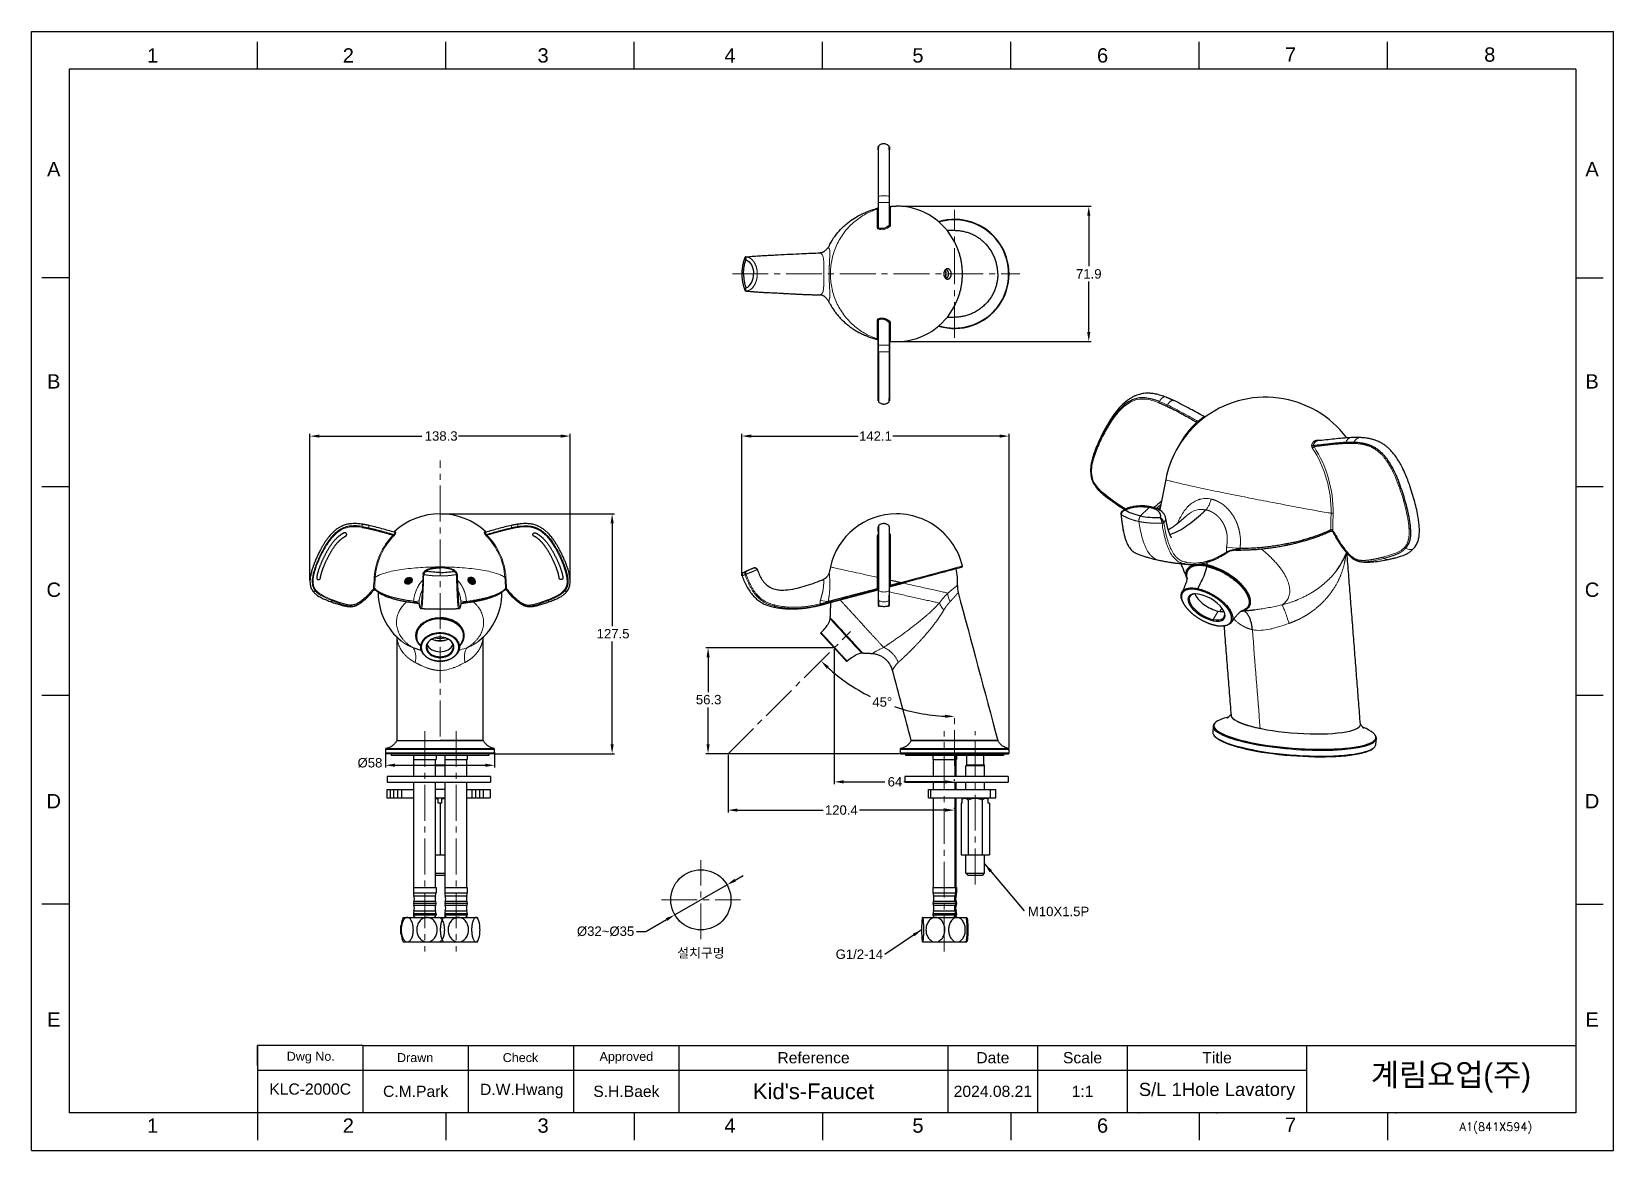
# Model space of a CAD drawing. Header units: millimetres. Extents: x 2068 to 2909, y 530 to 1125.
import ezdxf

# ---------------------------------------------------------------- set-up
doc = ezdxf.new("R2010")
doc.units = ezdxf.units.MM
doc.linetypes.add('CENTER2', pattern=[28.575, 19.05, -3.175, 3.175, -3.175])
doc.linetypes.add('CENTERX2', pattern=[101.6, 63.5, -12.7, 12.7, -12.7])
for name, color, linetype in [('02___PRT_ALL_AXES', 7, 'Continuous'), ('5', 2, 'Continuous'), ('FORM', 7, 'Continuous')]:
    doc.layers.add(name, color=color, linetype=linetype)
for name, color, linetype, lineweight in [('CENTER', 1, 'CENTERX2', 15), ('DIM', 3, 'Continuous', 9), ('TEXT', 2, 'Continuous', 15)]:
    doc.layers.add(name, color=color, linetype=linetype, lineweight=lineweight)
doc.styles.add('ROMANS', font='romans')
doc.styles.get("Standard").update_dxf_attribs({"font": 'arial.ttf'})
doc.dimstyles.new('ISO-25', dxfattribs={"dimtxt": 5, "dimasz": 5, "dimexe": 1.25, "dimexo": 0.625, "dimgap": 1.5, "dimtad": 1, "dimtih": 1, "dimtoh": 1, "dimdec": 1, "dimdsep": 46, "dimtxsty": 'Standard', "dimcen": 2.5, "dimclrd": 3, "dimclre": 3, "dimclrt": 4, "dimadec": 0, "dimazin": 0, "dimtfac": 1, "dimtdec": 1, "dimtmove": 0, "dimatfit": 3, "dimfxl": 1, "dimarcsym": 0})
pattern_1 = [(45, (2362.92296, 773.8202), (-0.125, 0.125), [])]

msp = doc.modelspace()

# ---------------------------------------------------------------- texts
at = {"layer": 'DIM', "color": 4, "char_height": 5}
for s, width, insert, attachment_point in [('M10X1.5P', 17.3287, (2597.25, 659.39), 1), ('{\\fGulim|b0|i0|c129|p50;설치구멍}', 51.8562, (2423.39, 634.58), 5), ('G1/2-14', 17.3287, (2495.02, 636.66), 1)]:
    msp.add_mtext_dynamic_manual_height_columns(s, width=width, gutter_width=12.5, heights=[0], dxfattribs=dict(at, insert=insert, attachment_point=attachment_point))
at = {"layer": 'FORM', "color": 7, "linetype": 'Continuous', "char_height": 7.63, "attachment_point": 5}
for s, insert in [('1', (2131.85, 1111.92)), ('2', (2235.93, 1111.92)), ('3', (2339.49, 1111.92)), ('4', (2438.84, 1111.92)), ('5', (2538.8, 1111.92)), ('6', (2636.96, 1111.92)), ('7', (2736.91, 1112.38)), ('8', (2842.82, 1112.38))]:
    msp.add_mtext_dynamic_manual_height_columns(s, width=50.0595, gutter_width=12.51, heights=[0], dxfattribs=dict(at, insert=insert))
at = {"layer": 'FORM', "char_height": 7.63, "attachment_point": 5}
for s, width, insert in [('A', 10.0119, (2079.3, 1051.52)), ('A', 10.0119, (2897.22, 1051.52)), ('B', 10.0119, (2079.3, 938.69)), ('B', 10.0119, (2897.22, 938.69)), ('C', 10.0119, (2079.3, 827.87)), ('C', 10.0119, (2897.22, 827.87)), ('D', 10.0119, (2079.3, 715.54)), ('D', 10.0119, (2897.22, 715.54)), ('E', 10.0119, (2079.3, 599.44)), ('E', 10.0119, (2897.22, 599.44)), ('1', 50.0595, (2131.85, 543.04)), ('2', 50.0595, (2235.93, 543.04)), ('3', 50.0595, (2339.49, 543.04)), ('4', 50.0595, (2438.84, 543.04)), ('5', 50.0595, (2538.8, 543.04)), ('6', 50.0595, (2636.96, 543.04)), ('7', 50.0595, (2736.91, 543.49))]:
    msp.add_mtext_dynamic_manual_height_columns(s, width=width, gutter_width=12.51, heights=[0], dxfattribs=dict(at, insert=insert))
at = {"layer": 'TEXT', "style": 'ROMANS'}
msp.add_text('A1(841X594)', height=4.3802, dxfattribs=at).set_placement((2826.81, 540.25))
at = {"layer": 'TEXT', "attachment_point": 5}
for s, width, insert, char_height in [('Dwg No.', 56.019, (2215.96, 579.18), 4.768), ('Drawn', 56.019, (2271.45, 579.18), 4.768), ('Check', 56.019, (2327.47, 579.18), 4.768), ('Approved', 56.019, (2383.75, 579.12), 4.768), ('Reference', 143.0272, (2483.28, 579.12), 5.959), ('Date', 47.6757, (2578.63, 579.12), 5.959), ('Scale', 47.6757, (2626.3, 579.12), 5.959), ('Title', 95.3515, (2697.82, 579.12), 5.959), ('KLC-2000C', 56.019, (2215.63, 562.43), 5.959), ('C.M.Park', 56.019, (2271.71, 561.24), 5.959), ('D.W.Hwang', 56.019, (2328.15, 561.41), 5.959), ('S.H.Baek', 56.019, (2383.75, 561.24), 5.959), ("Kid's-Faucet", 143.0272, (2483.28, 561.24), 8.3433), ('2024.08.21', 47.6757, (2578.63, 561.24), 5.959), ('1:1', 47.6757, (2626.3, 561.24), 5.959), ('S/L 1Hole Lavatory', 108.2883, (2697.82, 561.24), 7)]:
    msp.add_mtext_dynamic_manual_height_columns(s, width=width, gutter_width=29.8, heights=[0], dxfattribs=dict(at, insert=insert, char_height=char_height))
at = {"layer": 'TEXT', "linetype": 'CENTERX2', "insert": (2822.19, 568.37), "char_height": 11.9189, "attachment_point": 5}
msp.add_mtext_dynamic_manual_height_columns('{\\fHYGothic-Medium|b0|i0|c129|p18;계림요업(주)}', width=143.0272, gutter_width=29.8, heights=[0], dxfattribs=at)

# ---------------------------------------------------------------- blocks, each defined once
blk = doc.blocks.new('*D6')
at = {"layer": 'Defpoints', "color": 0, "transparency": 16777216}
for p in [(2494.26, 797.03), (2494.26, 725.77), (2558.25, 725.77)]:
    blk.add_point(p, dxfattribs=at)
at = {"layer": 'DIM', "color": 3, "lineweight": -2, "transparency": 16777216}
for p, q in [((2494.26, 796.41), (2494.26, 724.52)), ((2499.26, 725.77), (2521.17, 725.77)), ((2553.25, 725.77), (2531.34, 725.77)), ((2558.25, 726.4), (2558.25, 727.02))]:
    blk.add_line(p, q, dxfattribs=at)
at = {"layer": 'DIM', "color": 3, "transparency": 16777216}
for points in [[(2499.26, 726.61), (2499.26, 724.94), (2494.26, 725.77)], [(2553.25, 726.61), (2553.25, 724.94), (2558.25, 725.77)]]:
    blk.add_solid(points, dxfattribs=at)
at = {"layer": 'DIM', "color": 4, "transparency": 16777216, "insert": (2522.67, 728.33), "char_height": 5, "attachment_point": 1}
blk.add_mtext('64', dxfattribs=at)
blk = doc.blocks.new('*D7')
at = {"layer": 'Defpoints', "color": 0, "transparency": 16777216}
for p in [(2353.87, 909.59), (2215.53, 832.38), (2353.87, 832.29)]:
    blk.add_point(p, dxfattribs=at)
at = {"layer": 'DIM', "color": 3, "lineweight": -2, "transparency": 16777216}
for p, q in [((2215.53, 833.01), (2215.53, 910.84)), ((2220.53, 909.59), (2275.05, 909.59)), ((2348.87, 909.59), (2294.46, 909.59)), ((2353.87, 832.91), (2353.87, 910.84))]:
    blk.add_line(p, q, dxfattribs=at)
at = {"layer": 'DIM', "color": 3, "transparency": 16777216}
for points in [[(2220.53, 910.43), (2220.53, 908.76), (2215.53, 909.59)], [(2348.87, 910.43), (2348.87, 908.76), (2353.87, 909.59)]]:
    blk.add_solid(points, dxfattribs=at)
at = {"layer": 'DIM', "color": 4, "transparency": 16777216, "insert": (2276.55, 912.15), "char_height": 5, "attachment_point": 1}
blk.add_mtext('138.3', dxfattribs=at)
blk = doc.blocks.new('*D8')
at = {"layer": 'Defpoints', "color": 0, "transparency": 16777216}
for p in [(2427.2, 797.03), (2494.26, 797.03), (2529.55, 740.77)]:
    blk.add_point(p, dxfattribs=at)
at = {"layer": 'DIM', "color": 3, "lineweight": -2, "transparency": 16777216}
for p, q in [((2493.64, 797.03), (2425.95, 797.03)), ((2427.2, 792.03), (2427.2, 773.51)), ((2427.2, 745.77), (2427.2, 765.4)), ((2528.92, 740.77), (2425.95, 740.77))]:
    blk.add_line(p, q, dxfattribs=at)
at = {"layer": 'DIM', "color": 3, "transparency": 16777216}
for points in [[(2426.37, 792.03), (2428.04, 792.03), (2427.2, 797.03)], [(2426.37, 745.77), (2428.04, 745.77), (2427.2, 740.77)]]:
    blk.add_solid(points, dxfattribs=at)
at = {"layer": 'DIM', "color": 4, "transparency": 16777216, "insert": (2420.71, 772.01), "char_height": 5, "attachment_point": 1}
blk.add_mtext('56.3', dxfattribs=at)
blk = doc.blocks.new('*D9')
at = {"layer": 'Defpoints', "color": 0, "transparency": 16777216}
for p in [(2284.7, 868.26), (2376.18, 868.26), (2313.4, 740.77)]:
    blk.add_point(p, dxfattribs=at)
at = {"layer": 'DIM', "color": 3, "lineweight": -2, "transparency": 16777216}
for p, q in [((2285.33, 868.26), (2377.43, 868.26)), ((2376.18, 863.26), (2376.18, 808.57)), ((2376.18, 745.77), (2376.18, 800.46)), ((2314.03, 740.77), (2377.43, 740.77))]:
    blk.add_line(p, q, dxfattribs=at)
at = {"layer": 'DIM', "color": 3, "transparency": 16777216}
for points in [[(2375.35, 863.26), (2377.02, 863.26), (2376.18, 868.26)], [(2375.35, 745.77), (2377.02, 745.77), (2376.18, 740.77)]]:
    blk.add_solid(points, dxfattribs=at)
at = {"layer": 'DIM', "color": 4, "transparency": 16777216, "insert": (2367.96, 807.07), "char_height": 5, "attachment_point": 1}
blk.add_mtext('127.5', dxfattribs=at)
blk = doc.blocks.new('*D10')
at = {"layer": 'Defpoints', "color": 0, "transparency": 16777216}
for p in [(2502.96, 805.71), (2486.54, 789.33), (2508.02, 774.04), (2558.25, 760.55), (2558.25, 734.27)]:
    blk.add_point(p, dxfattribs=at)
at = {"layer": 'DIM', "color": 3, "lineweight": -2, "transparency": 16777216}
for start, end in [(227.76844, 243.36688), (251.42628, 267.14264)]:
    blk.add_arc((2558.25, 860.82), 100.27, start, end, dxfattribs=at)
at = {"layer": 'DIM', "color": 3, "transparency": 16777216}
for points in [[(2490.28, 785.97), (2491.43, 787.18), (2487.24, 790.03)], [(2553.27, 761.51), (2553.23, 759.84), (2558.25, 760.55)]]:
    blk.add_solid(points, dxfattribs=at)
at = {"layer": 'DIM', "color": 4, "transparency": 16777216, "insert": (2519.81, 768.21), "char_height": 5, "attachment_point": 5}
blk.add_mtext('45°', dxfattribs=at)
blk = doc.blocks.new('*D11')
at = {"layer": 'Defpoints', "color": 0, "transparency": 16777216}
for p in [(2529.44, 1031.74), (2629.61, 1031.74), (2529.44, 959.86)]:
    blk.add_point(p, dxfattribs=at)
at = {"layer": 'DIM', "color": 3, "lineweight": -2, "transparency": 16777216}
for p, q in [((2530.06, 1031.74), (2630.86, 1031.74)), ((2629.61, 1026.74), (2629.61, 999.85)), ((2629.61, 964.86), (2629.61, 991.75)), ((2530.06, 959.86), (2630.86, 959.86))]:
    blk.add_line(p, q, dxfattribs=at)
at = {"layer": 'DIM', "color": 3, "transparency": 16777216}
for points in [[(2628.78, 1026.74), (2630.44, 1026.74), (2629.61, 1031.74)], [(2628.78, 964.86), (2630.44, 964.86), (2629.61, 959.86)]]:
    blk.add_solid(points, dxfattribs=at)
at = {"layer": 'DIM', "color": 4, "transparency": 16777216, "insert": (2629.61, 995.8), "char_height": 5, "attachment_point": 5}
blk.add_mtext('71.9', dxfattribs=at)
blk = doc.blocks.new('*D12')
at = {"layer": 'Defpoints', "color": 0, "transparency": 16777216}
for p in [(2255.7, 742.15), (2313.7, 742.15), (2313.7, 734.61)]:
    blk.add_point(p, dxfattribs=at)
at = {"layer": 'DIM', "color": 3, "lineweight": -2, "transparency": 16777216}
for p, q in [((2255.7, 741.52), (2255.7, 733.36)), ((2313.7, 741.52), (2313.7, 733.36)), ((2260.7, 734.61), (2308.7, 734.61))]:
    blk.add_line(p, q, dxfattribs=at)
at = {"layer": 'DIM', "color": 3, "transparency": 16777216}
for points in [[(2260.7, 735.44), (2260.7, 733.77), (2255.7, 734.61)], [(2308.7, 735.44), (2308.7, 733.77), (2313.7, 734.61)]]:
    blk.add_solid(points, dxfattribs=at)
at = {"layer": 'DIM', "color": 4, "transparency": 16777216, "insert": (2247.44, 735.85), "char_height": 5, "attachment_point": 5}
blk.add_mtext('%%C58', dxfattribs=at)
blk = doc.blocks.new('*D13')
at = {"layer": 'Defpoints', "color": 0, "transparency": 16777216}
for p in [(2587.25, 909.59), (2445.16, 835.87), (2587.25, 743.22)]:
    blk.add_point(p, dxfattribs=at)
at = {"layer": 'DIM', "color": 3, "lineweight": -2, "transparency": 16777216}
for p, q in [((2445.16, 836.49), (2445.16, 910.84)), ((2450.16, 909.59), (2506.99, 909.59)), ((2582.25, 909.59), (2525.42, 909.59)), ((2587.25, 743.84), (2587.25, 910.84))]:
    blk.add_line(p, q, dxfattribs=at)
at = {"layer": 'DIM', "color": 3, "transparency": 16777216}
for points in [[(2450.16, 910.43), (2450.16, 908.76), (2445.16, 909.59)], [(2582.25, 910.43), (2582.25, 908.76), (2587.25, 909.59)]]:
    blk.add_solid(points, dxfattribs=at)
at = {"layer": 'DIM', "color": 4, "transparency": 16777216, "insert": (2516.21, 909.59), "char_height": 5, "attachment_point": 5}
blk.add_mtext('142.1', dxfattribs=at)
blk = doc.blocks.new('*D14')
at = {"color": 3, "lineweight": -2, "transparency": 16777216}
for p, q in [((2441.6, 673.53), (2445.94, 676.02)), ((2437.27, 671.04), (2409.51, 655.11)), ((2394.17, 646.31), (2405.18, 652.63)), ((2389.17, 646.31), (2394.17, 646.31))]:
    blk.add_line(p, q, dxfattribs=at)
at = {"color": 3, "transparency": 16777216}
for points in [[(2441.19, 674.25), (2442.02, 672.81), (2437.27, 671.04)], [(2404.76, 653.35), (2405.59, 651.9), (2409.51, 655.11)]]:
    blk.add_solid(points, dxfattribs=at)
at = {"layer": 'Defpoints', "color": 0, "transparency": 16777216}
for p in [(2437.27, 671.04), (2409.51, 655.11)]:
    blk.add_point(p, dxfattribs=at)
at = {"color": 4, "transparency": 16777216, "insert": (2372.71, 646.31), "char_height": 5, "attachment_point": 5}
blk.add_mtext('%%C32~%%C35', dxfattribs=at)
blk = doc.blocks.new('*D15')
at = {"layer": 'Defpoints', "color": 0, "transparency": 16777216}
for p in [(2437.83, 740.77), (2558.25, 710.77), (2558.25, 710.77)]:
    blk.add_point(p, dxfattribs=at)
at = {"layer": 'DIM', "color": 3, "lineweight": -2, "transparency": 16777216}
for p, q in [((2437.83, 740.15), (2437.83, 709.52)), ((2442.83, 710.77), (2488.35, 710.77)), ((2553.25, 710.77), (2507.73, 710.77)), ((2558.25, 711.4), (2558.25, 712.02))]:
    blk.add_line(p, q, dxfattribs=at)
at = {"layer": 'DIM', "color": 3, "transparency": 16777216}
for points in [[(2442.83, 711.61), (2442.83, 709.94), (2437.83, 710.77)], [(2553.25, 711.61), (2553.25, 709.94), (2558.25, 710.77)]]:
    blk.add_solid(points, dxfattribs=at)
at = {"layer": 'DIM', "color": 4, "transparency": 16777216, "insert": (2498.04, 710.77), "char_height": 5, "attachment_point": 5}
blk.add_mtext('120.4', dxfattribs=at)

# ---------------------------------------------------------------- dimensions: what is measured, and where the dimension line sits
dim = msp.add_diameter_dim_2p(p1=(2437.27, 671.04), p2=(2409.51, 655.11), text='%%C32~%%C35', dimstyle='ISO-25', override={"dimtad": 0})
dim.commit()
dim.dimension.update_dxf_attribs({"geometry": '*D14', "text_midpoint": (2372.71, 646.31), "dimtype": 163})
at = {"layer": 'DIM'}
for base, p1, p2, override, picture, middle in [((2629.61, 1031.74), (2529.44, 959.86), (2529.44, 1031.74), {"dimtad": 0, "dimcen": 5, "dimfxl": 1.25}, '*D11', (2629.61, 995.8)), ((2376.18, 868.26), (2313.4, 740.77), (2284.7, 868.26), {"dimdsep": 46, "dimcen": 5, "dimfxl": 1.25}, '*D9', (2376.18, 804.52)), ((2427.2, 797.03), (2529.55, 740.77), (2494.26, 797.03), {"dimcen": 5, "dimfxl": 1.25}, '*D8', (2427.2, 769.46))]:
    dim = msp.add_linear_dim(base=base, p1=p1, p2=p2, angle=90, dimstyle='ISO-25', override=override, dxfattribs=at)
    dim.commit()
    dim.dimension.update_dxf_attribs({"geometry": picture, "text_midpoint": middle, "dimtype": 160})
for base, p1, p2, picture, middle in [((2353.87, 909.59), (2215.53, 832.38), (2353.87, 832.29), '*D7', (2284.75, 909.59)), ((2587.25, 909.59), (2445.16, 835.87), (2587.25, 743.22), '*D13', (2516.21, 909.59)), ((2494.26, 725.77), (2558.25, 725.77), (2494.26, 797.03), '*D6', (2526.26, 725.77))]:
    dim = msp.add_linear_dim(base=base, p1=p1, p2=p2, dimstyle='ISO-25', override={"dimtad": 0, "dimcen": 5, "dimfxl": 1.25}, dxfattribs=at)
    dim.commit()
    dim.dimension.update_dxf_attribs({"geometry": picture, "text_midpoint": middle, "dimtype": 160})
dim = msp.add_angular_dim_2l(base=(2508.02, 774.04), line1=((2558.25, 734.27), (2558.25, 760.55)), line2=((2486.54, 789.33), (2502.96, 805.71)), dimstyle='ISO-25', override={"dimdsep": 46, "dimcen": 5, "dimfxl": 1.25}, dxfattribs=at)
dim.commit()
dim.dimension.update_dxf_attribs({"geometry": '*D10', "text_midpoint": (2519.81, 768.21), "dimtype": 162})
dim = msp.add_linear_dim(base=(2313.7, 734.61), p1=(2255.7, 742.15), p2=(2313.7, 742.15), text='%%C<>', dimstyle='ISO-25', override={"dimdsep": 46, "dimcen": 5, "dimtmove": 2, "dimfxl": 1.25}, dxfattribs=at)
dim.commit()
dim.dimension.update_dxf_attribs({"geometry": '*D12', "text_midpoint": (2247.44, 735.85), "dimtype": 160})
dim = msp.add_linear_dim(base=(2558.25, 710.77), p1=(2437.83, 740.77), p2=(2558.25, 710.77), dimstyle='ISO-25', override={"dimtad": 0, "dimcen": 5, "dimfxl": 1.25}, dxfattribs=at)
dim.commit()
dim.dimension.update_dxf_attribs({"geometry": '*D15', "text_midpoint": (2498.04, 710.77)})

# ---------------------------------------------------------------- hatches: boundary and pattern name
at = {"linetype": 'Continuous'}
h = msp.add_hatch(dxfattribs=at)
h.set_pattern_fill('JIS_WOOD', color=256, scale=0.25)
h.set_pattern_definition(pattern_1)
edge = h.paths.add_edge_path()
edge.add_spline(control_points=[(2269.89, 833.11), (2269.89, 834.2), (2268.87, 834.68), (2267.89, 834.46), (2266.94, 834.24), (2265.89, 833.3), (2265.89, 832.19), (2265.89, 831.09), (2266.93, 830.69), (2267.89, 830.91), (2268.87, 831.13), (2269.89, 832.02), (2269.89, 833.11)], knot_values=[0, 0, 0, 0, 3.705427, 3.705427, 3.705427, 7.458032, 7.458032, 7.458032, 11.230967, 11.230967, 11.230967, 14.920045, 14.920045, 14.920045, 14.920045], degree=3, periodic=0)
h = msp.add_hatch(dxfattribs=at)
h.set_pattern_fill('JIS_WOOD', color=256, scale=0.25)
h.set_pattern_definition(pattern_1)
edge = h.paths.add_edge_path()
edge.add_spline(control_points=[(2299.51, 833.11), (2299.51, 834.2), (2300.54, 834.68), (2301.51, 834.46), (2302.47, 834.24), (2303.51, 833.3), (2303.51, 832.19), (2303.51, 831.09), (2302.47, 830.69), (2301.51, 830.91), (2300.54, 831.13), (2299.51, 832.02), (2299.51, 833.11)], knot_values=[0, 0, 0, 0, 3.705427, 3.705427, 3.705427, 7.458032, 7.458032, 7.458032, 11.230967, 11.230967, 11.230967, 14.920045, 14.920045, 14.920045, 14.920045], degree=3, periodic=0)

# ---------------------------------------------------------------- linework, layer by layer
at = {"linetype": 'Continuous', "lineweight": 18}
for p, q in [((2517.19, 1030.25), (2517.19, 1020.32)), ((2517.19, 961.35), (2517.19, 971.28)), ((2517.19, 834.52), (2517.19, 856.56)), ((2250.25, 834.52), (2249.68, 834.56)), ((2319.15, 834.52), (2319.73, 834.56)), ((2517.17, 828.52), (2517.19, 834.52)), ((2517.62, 834.56), (2517.62, 828.55)), ((2218.33, 827.41), (2218.67, 827.68)), ((2351.07, 827.41), (2350.73, 827.68)), ((2523.62, 826.74), (2525.63, 826.3)), ((2227.15, 822.14), (2227.35, 822.62)), ((2342.25, 822.14), (2342.05, 822.62)), ((2698.48, 816.55), (2695.81, 812.1)), ((2700.41, 818.21), (2699.33, 816.4)), ((2695.81, 812.1), (2695.75, 811.47)), ((2284.7, 802.78), (2284.7, 802.76))]:
    msp.add_line(p, q, dxfattribs=at)
at = {"linetype": 'Continuous', "lineweight": 25}
for p, q in [((2527.39, 1031.8), (2527.14, 1031.8)), ((2527.14, 959.8), (2527.39, 959.8)), ((2670.54, 886.55), (2667.44, 870.58)), ((2657.17, 867.13), (2661.78, 871.66)), ((2523.46, 861.86), (2523.46, 861.86)), ((2759.93, 858.64), (2759.11, 858.81)), ((2260.18, 856.56), (2259.77, 856.97)), ((2309.22, 856.56), (2309.63, 856.97)), ((2517.62, 856.97), (2517.62, 834.56)), ((2492.24, 840.05), (2491.58, 837.05)), ((2561.99, 839.83), (2561.1, 839.59)), ((2248.77, 827.94), (2249.42, 827.94)), ((2249.89, 828.52), (2249.31, 828.55)), ((2251.8, 826.57), (2251.8, 826.3)), ((2317.6, 826.3), (2317.6, 826.57)), ((2319.51, 828.52), (2320.09, 828.55)), ((2320.63, 827.94), (2319.98, 827.94)), ((2489.42, 820.39), (2517.6, 827.94)), ((2517.62, 827.94), (2517.62, 827.94)), ((2523.62, 829.55), (2530.85, 831.49)), ((2523.62, 829.55), (2523.62, 829.55)), ((2529.75, 831.19), (2524.07, 829.67)), ((2243.03, 821.32), (2243.02, 821.33)), ((2274.63, 817.93), (2274.64, 817.93)), ((2294.78, 817.93), (2294.77, 817.93)), ((2326.38, 821.32), (2326.38, 821.33)), ((2489.42, 820.39), (2488.22, 820.07)), ((2509.36, 794.2), (2509.35, 794.2)), ((2696.85, 757.22), (2696.48, 756.83)), ((2695.77, 755.39), (2695.53, 752.25)), ((2695.53, 752.25), (2695.53, 752.25)), ((2696.37, 750.29), (2696.78, 749.84)), ((2782.04, 750.4), (2781.73, 750.84)), ((2782.29, 745.73), (2782.53, 748.87)), ((2255.93, 743.51), (2255.7, 743.22)), ((2255.7, 743.22), (2284.7, 743.22)), ((2255.7, 743.22), (2255.7, 741.07)), ((2313.7, 741.07), (2255.7, 741.07)), ((2255.7, 741.07), (2256, 740.77)), ((2255.93, 743.51), (2313.47, 743.51)), ((2313.4, 740.77), (2256, 740.77)), ((2261.72, 747.77), (2307.68, 747.77)), ((2284.7, 743.22), (2313.7, 743.22)), ((2313.4, 740.77), (2313.7, 741.07)), ((2313.7, 743.22), (2313.47, 743.51)), ((2313.7, 741.07), (2313.7, 743.22)), ((2529.48, 743.51), (2529.25, 743.22)), ((2529.25, 743.22), (2587.25, 743.22)), ((2529.25, 743.22), (2529.25, 741.07)), ((2529.25, 741.07), (2529.55, 740.77)), ((2558.25, 741.07), (2529.25, 741.07)), ((2529.48, 743.51), (2587.02, 743.51)), ((2529.55, 740.77), (2558.25, 740.77)), ((2535.27, 747.77), (2581.23, 747.77)), ((2587.25, 741.07), (2558.25, 741.07)), ((2558.25, 740.77), (2586.95, 740.77)), ((2586.95, 740.77), (2587.25, 741.07)), ((2587.25, 743.22), (2587.02, 743.51)), ((2587.25, 741.07), (2587.25, 743.22)), ((2780.7, 743.53), (2781.17, 743.92))]:
    msp.add_line(p, q, dxfattribs=at)
at = {"color": 7, "linetype": 'Continuous'}
for p, q in [((2313.4, 740.77), (2256, 740.77)), ((2258.7, 740.77), (2258.7, 739.77)), ((2310.7, 740.77), (2310.7, 739.77)), ((2532.25, 740.77), (2532.25, 739.77)), ((2584.25, 740.77), (2584.25, 739.77)), ((2310.7, 739.77), (2258.7, 739.77)), ((2282.3, 734.77), (2287.44, 734.77)), ((2287.44, 734.27), (2282.3, 734.27)), ((2584.25, 739.77), (2532.25, 739.77)), ((2564.75, 734.77), (2564.25, 734.27)), ((2574.25, 734.27), (2564.25, 734.27)), ((2564.25, 728.58), (2564.25, 734.27)), ((2564.75, 734.77), (2564.75, 739.77)), ((2564.75, 734.77), (2573.75, 734.77)), ((2573.75, 734.77), (2573.75, 739.77)), ((2573.75, 734.77), (2574.25, 734.27)), ((2574.25, 728.58), (2574.25, 734.27)), ((2256.58, 728.58), (2256.58, 725.58)), ((2311.58, 728.58), (2256.58, 728.58)), ((2256.58, 725.58), (2311.58, 725.58)), ((2311.58, 728.58), (2311.58, 725.58)), ((2586.77, 728.58), (2531.77, 728.58)), ((2531.77, 728.58), (2531.77, 725.58)), ((2531.77, 725.58), (2586.77, 725.58)), ((2564.25, 721.73), (2564.25, 725.58)), ((2574.25, 721.73), (2574.25, 725.58)), ((2586.77, 728.58), (2586.77, 725.58)), ((2256.4, 721.73), (2256.4, 717.23)), ((2256.4, 721.73), (2270.8, 721.73)), ((2256.4, 717.23), (2270.8, 717.23)), ((2258.23, 721.73), (2258.23, 717.23)), ((2259.93, 721.73), (2259.93, 717.23)), ((2262.17, 717.23), (2262.17, 721.73)), ((2264.32, 717.23), (2264.32, 721.73)), ((2287.44, 721.73), (2282.3, 721.73)), ((2282.3, 717.23), (2287.44, 717.23)), ((2283.7, 717.02), (2282.3, 717.02)), ((2283.7, 714.52), (2283.7, 717.02)), ((2287.44, 717.02), (2285.7, 717.02)), ((2285.7, 714.52), (2285.7, 717.02)), ((2298.94, 721.73), (2311.4, 721.73)), ((2298.94, 717.23), (2311.4, 717.23)), ((2301.73, 717.23), (2301.73, 721.73)), ((2303.57, 721.73), (2303.57, 717.23)), ((2305.8, 717.23), (2305.8, 721.73)), ((2307.69, 721.73), (2307.69, 717.23)), ((2311.4, 721.73), (2311.4, 717.23)), ((2544.48, 721.73), (2580.27, 721.73)), ((2544.48, 717.23), (2544.48, 721.73)), ((2544.48, 717.23), (2580.27, 717.23)), ((2545.48, 721.73), (2545.48, 717.23)), ((2562.32, 716.53), (2562.82, 717.02)), ((2562.32, 714.52), (2562.32, 716.53)), ((2575.68, 717.02), (2562.82, 717.02)), ((2564.25, 717.02), (2564.25, 717.23)), ((2565.5, 716.02), (2565.5, 687.02)), ((2573, 716.02), (2573, 687.02)), ((2574.25, 717.02), (2574.25, 717.23)), ((2575.68, 717.02), (2576.18, 716.53)), ((2576.18, 714.52), (2576.18, 716.53)), ((2577.17, 721.73), (2577.17, 717.23)), ((2580.27, 717.23), (2580.27, 721.73)), ((2285.7, 714.52), (2283.7, 714.52)), ((2284.7, 714.52), (2284.7, 687.02)), ((2562.32, 714.52), (2561.74, 714.52)), ((2561.74, 714.52), (2561.74, 687.02)), ((2576.75, 714.52), (2576.18, 714.52)), ((2576.75, 714.52), (2576.75, 687.02)), ((2282.3, 687.02), (2287.44, 687.02)), ((2561.74, 687.02), (2576.75, 687.02)), ((2564.25, 677.27), (2564.25, 687.02)), ((2574.25, 677.27), (2574.25, 687.02)), ((2282.3, 677.27), (2287.44, 677.27)), ((2282.3, 676.27), (2287.44, 676.27)), ((2564.25, 677.27), (2574.25, 677.27)), ((2565.25, 676.27), (2564.25, 677.27)), ((2565.25, 676.27), (2573.25, 676.27)), ((2573.25, 676.27), (2574.25, 677.27)), ((2270.55, 666.8), (2282.55, 666.8)), ((2270.8, 665.24), (2282.3, 665.24)), ((2287.19, 666.8), (2299.19, 666.8)), ((2287.44, 665.24), (2298.94, 665.24)), ((2546.75, 666.8), (2559.3, 666.8)), ((2547, 665.24), (2559.05, 665.24)), ((2270.79, 662.1), (2270.58, 661.18)), ((2282.51, 661.18), (2270.58, 661.18)), ((2270.58, 661.18), (2270.79, 660.26)), ((2282.3, 662.1), (2270.79, 662.1)), ((2270.79, 660.26), (2282.3, 660.26)), ((2282.3, 657.12), (2270.8, 657.12)), ((2282.3, 662.1), (2282.51, 661.18)), ((2282.51, 661.18), (2282.3, 660.26)), ((2287.44, 662.1), (2287.23, 661.18)), ((2299.16, 661.18), (2287.23, 661.18)), ((2287.23, 661.18), (2287.44, 660.26)), ((2298.95, 662.1), (2287.44, 662.1)), ((2287.44, 660.26), (2298.95, 660.26)), ((2298.94, 657.12), (2287.44, 657.12)), ((2298.95, 662.1), (2299.16, 661.18)), ((2299.16, 661.18), (2298.95, 660.26)), ((2546.99, 662.1), (2546.78, 661.18)), ((2559.27, 661.18), (2546.78, 661.18)), ((2546.78, 661.18), (2546.99, 660.26)), ((2559.06, 662.1), (2546.99, 662.1)), ((2546.99, 660.26), (2559.06, 660.26)), ((2559.05, 657.12), (2547, 657.12)), ((2558.51, 662.1), (2558.72, 661.18)), ((2558.72, 661.18), (2558.51, 660.26)), ((2559.06, 662.1), (2559.27, 661.18)), ((2559.27, 661.18), (2559.06, 660.26)), ((2265.05, 653.68), (2304.69, 653.68)), ((2282.55, 655.56), (2270.55, 655.56)), ((2299.19, 655.56), (2287.19, 655.56)), ((2541.25, 653.68), (2564.8, 653.68)), ((2559.3, 655.56), (2546.75, 655.56)), ((2265.05, 640.68), (2304.69, 640.68)), ((2541.25, 640.68), (2564.8, 640.68))]:
    msp.add_line(p, q, dxfattribs=at)
msp.add_circle((2423.39, 663.08), 16)
at = {"linetype": 'Continuous', "lineweight": 25}
for centre, radius, start, end in [((2527.39, 995.8), 36, 83.47653, 90.00478), ((2558.25, 995.8), 29, 253.06875, 106.93125), ((2558.25, 995.8), 28.77, 90, 106.65), ((2558.25, 995.8), 28.77, 253.35562, 90), ((2527.39, 995.8), 36, 269.99672, 276.52347), ((2723.55, 876.28), 54, 36.84745, 128.53594), ((2723.55, 876.28), 54, 133.80244, 169.02763), ((2284.7, 832.26), 36, 47.00227, 132.99769), ((2527.39, 832.26), 36, 90, 167.49967), ((2527.39, 832.26), 36, 45.7436, 90), ((2527.39, 832.26), 36, 13.31148, 36.05021), ((2721.45, 867.2), 49.35, 324.48543, 336.5896), ((2526.96, 832.3), 32.9, 356.4381, 11.87222), ((2284.7, 826.3), 32.9, 180, 231.07666), ((2284.7, 826.3), 32.9, 308.93015, 0), ((2571.77, 829.51), 12, 176.43773, 195.00361)]:
    msp.add_arc(centre, radius, start, end, dxfattribs=at)
at = {"linetype": 'Continuous', "lineweight": 18}
for radius, start, end in [(35.1, 135.25472, 176.2442), (34.52, 135.25472, 176.2442), (34.52, 3.7558, 44.74528), (35.1, 3.7558, 44.74528)]:
    msp.add_arc((2284.7, 832.26), radius, start, end, dxfattribs=at)
at = {"linetype": 'Continuous', "lineweight": 25, "extrusion": (1.26129e-06, -5.33085e-06, 1)}
msp.add_arc((2561.84, 840.41, 0), 0.6, 284.99639, 13.31148, dxfattribs=at)
at = {"color": 7, "linetype": 'Continuous'}
for centre, start, end in [((2275.55, 666.8), 180, 198.19487), ((2277.55, 666.8), 341.80513, 0), ((2292.19, 666.8), 180, 198.19487), ((2294.19, 666.8), 341.80513, 0), ((2551.75, 666.8), 180, 198.19487), ((2553.75, 666.8), 341.80513, 0), ((2554.3, 666.8), 341.80513, 0), ((2275.55, 655.56), 161.80513, 180), ((2277.55, 655.56), 0, 18.19487), ((2292.19, 655.56), 161.80513, 180), ((2294.19, 655.56), 0, 18.19487), ((2551.75, 655.56), 161.80513, 180), ((2553.75, 655.56), 0, 18.19487), ((2554.3, 655.56), 0, 18.19487)]:
    msp.add_arc(centre, 5, start, end, dxfattribs=at)
at = {"linetype": 'Continuous', "lineweight": 25}
for centre, major_axis, ratio, start_param, end_param in [((2517.02, 1031.19), (0.6, 0), 0.998379, 4.963694, 6.283185), ((2524.22, 1032.3), (-0.6, -0.001), 0.999873, 0.188455, 1.640081), ((2527.66, 995.8), (0, 35.98), 0.965942, 5.134114, 6.173133), ((2517.02, 1020.73), (0.6, 0), 0.710243, 4.999684, 6.283186), ((2517.38, 1020.14), (0.268, 0.537), 0.614982, 4.220083, 5.223795), ((2523.91, 1021.53), (-0.421, 0.428), 0.516412, 0.866054, 2.174692), ((2524.23, 1022.21), (-0.6, 0), 0.724183, 6.283134, 7.940411), ((2447.39, 1004.25), (0.144, -0.582), 0.929379, 3.147279, 3.287297), ((2561.84, 995.8), (-0.6, 0), 0.000005, 2.909263, 3.140515), ((2447.39, 987.35), (0.144, 0.582), 0.929379, 2.995888, 3.135906), ((2527.66, 995.8), (0, -35.98), 0.965942, 0.110052, 1.149261), ((2517.02, 970.87), (0.6, 0), 0.710243, 0, 1.283501), ((2517.38, 971.46), (0.268, -0.537), 0.614982, 1.059391, 2.063102), ((2523.91, 970.07), (-0.421, -0.428), 0.516412, 4.108493, 5.417132), ((2524.23, 969.4), (-0.6, 0), 0.724183, 4.62596, 6.283237), ((2517.02, 960.41), (0.6, 0), 0.998379, 0, 1.319492), ((2524.22, 959.3), (-0.6, 0.001), 0.999873, 4.643104, 6.09473), ((2686.59, 916.86), (-0.6, 0.671), 0.516428, 3.159564, 4.443066), ((2687.7, 917.84), (-0.592, 0.678), 0.270113, 2.117367, 3.121078), ((2715.16, 874.23), (-12.24, 50.32), 0.825461, 0.415519, 0.446817), ((2748.53, 905.15), (0.885, -0.162), 0.640521, 4.351888, 5.355599), ((2748.88, 903.87), (0.753, 0.493), 0.223251, 3.98968, 5.273181), ((2758.83, 859.55), (0.9, -0.024), 0.176154, 0.994661, 2.314153), ((2260.36, 857.69), (-0.521, 0.298), 0.705356, 1.741808, 2.745519), ((2309.04, 857.69), (0.521, 0.298), 0.705356, 3.537666, 4.541377), ((2517.02, 856.97), (0.6, 0), 0.703956, 4.999684, 6.283186), ((2517.38, 857.69), (0.394, -0.452), 0.35252, 5.492691, 5.704789), ((2523.91, 858.06), (-0.387, -0.458), 0.600508, 0.313839, 1.073892), ((2523.63, 832.26), (0, -36.46), 0.000169, 3.951442, 4.693133), ((2524.23, 857.41), (-0.6, 0), 0.689608, 0.000233, 1.65751), ((2527.81, 830.68), (34.18, 9.16), 0.000005, 0, 1.514261), ((2527.81, 830.68), (-33.29, -8.92), 0.000005, 3.141592, 4.620936), ((2698.38, 828.7), (16.1, -9.65), 0.46932, 2.825737, 3.453024), ((2517.02, 828.55), (0.6, 0), 0.056916, 4.963694, 6.283185), ((2524.22, 830.38), (-0.6, 0), 0.015914, 0.000222, 1.642471), ((2692.24, 818.46), (-9.52, 5.71), 0.469328, 5.349617, 8.49121), ((2692.44, 818.8), (9.13, -5.48), 0.469328, 2.614566, 5.349617), ((2695.11, 823.25), (9.13, -5.48), 0.469328, 3.687028, 5.349617), ((2692.24, 818.46), (-9.52, 5.71), 0.469328, 2.208025, 5.349617), ((2272.27, 815.82), (-0.78, -4.94), 0.609308, 3.141741, 3.201267), ((2692.44, 818.8), (9.13, -5.48), 0.469328, 5.349617, 6.810262), ((2695.11, 823.25), (9.13, -5.48), 0.469328, 5.349617, 5.7378), ((2284.7, 803.41), (12.51, 0), 0.737428, 2.041296, 3.327631), ((2284.7, 797.32), (-7.4, 0), 0.737439, 4.712389, 7.853982), ((2284.7, 797.53), (7.1, 0), 0.737439, 1.570796, 4.712389), ((2284.7, 806.59), (8, 0), 0.737439, 4.133452, 4.712389), ((2284.7, 807.94), (9.5, 0), 0.737439, 4.242525, 5.182253), ((2284.7, 807.94), (8, 0), 0.737439, 4.371919, 5.052859), ((2284.7, 797.32), (-7.4, 0), 0.737439, 1.570796, 4.712389), ((2284.7, 797.53), (7.1, 0), 0.737439, 4.712389, 7.853982), ((2284.7, 806.59), (8, 0), 0.737439, 4.712389, 5.291326), ((2284.7, 800.17), (7.1, 0), 0.737439, 3.396847, 4.712389), ((2284.7, 800.17), (7.1, 0), 0.737439, 4.712389, 6.027931), ((2739.18, 752.56), (-43.03, 3.23), 0.206391, 5.716388, 6.283185), ((2739.18, 752.56), (-43.03, 3.23), 0.206391, 5.693022, 5.716388), ((2739.65, 758.8), (-34.37, 2.58), 0.206391, 0.062797, 3.160211), ((2739.15, 752.13), (43.38, -3.26), 0.206391, 2.974955, 4.145591), ((2738.91, 748.99), (-43.38, 3.26), 0.206391, 0, 2.574795), ((2739.18, 752.56), (-43.03, 3.23), 0.206391, 0, 3.731196), ((2738.88, 748.55), (42.93, -3.23), 0.206391, 3.354106, 5.716388), ((2739.15, 752.13), (43.38, -3.26), 0.206391, 4.145591, 6.283185), ((2739.15, 752.13), (43.38, -3.26), 0.206391, 0, 0.166666), ((2738.88, 748.55), (42.93, -3.23), 0.206391, 5.716388, 6.0707), ((2738.91, 748.99), (-43.38, 3.26), 0.206391, 2.574795, 3.141656)]:
    msp.add_ellipse(centre, major_axis=major_axis, ratio=ratio, start_param=start_param, end_param=end_param, dxfattribs=at)
at = {"linetype": 'Continuous', "lineweight": 18}
for centre, major_axis, ratio, start_param, end_param in [((2517.02, 995.8), (0, -36), 0.016267, 2.847117, 2.88405), ((2517.02, 1030.83), (0.6, 0), 0.997852, 4.999684, 6.283185), ((2524.22, 1032.26), (-0.6, -0.001), 0.999815, 0.190071, 1.655441), ((2524.23, 995.8), (0.01, -36), 0.016438, 3.052831, 3.068172), ((2524.28, 995.8), (0.01, -35.87), 0.000035, 2.380645, 3.122337), ((2527.66, 995.8), (0, 35.98), 0.965942, 4.712368, 5.134114), ((2447.39, 1004.25), (0.144, -0.582), 0.929379, 2.844074, 3.147279), ((2527.66, 995.8), (0, -35.98), 0.965942, 1.149261, 1.570817), ((2447.39, 987.35), (0.144, 0.582), 0.929379, 3.135906, 3.439111), ((2524.28, 995.8), (0.01, 35.87), 0.000035, 3.160848, 3.90254), ((2517.02, 995.8), (0, -36), 0.016267, 0.257543, 0.294476), ((2517.02, 960.78), (0.6, 0), 0.997852, 0, 1.283502), ((2524.22, 959.35), (-0.6, 0.001), 0.999815, 4.627744, 6.093115), ((2524.23, 995.8), (-0.01, -36), 0.016438, 0.073421, 0.088761), ((2715.51, 874.32), (12.44, -51.16), 0.825461, 3.557111, 3.903444), ((2715.16, 874.23), (12.24, -50.32), 0.825461, 1.262022, 1.977423), ((2715.51, 874.32), (-12.44, 51.16), 0.825461, 4.403615, 5.119016), ((2643.29, 875.27), (-0.528, -0.729), 0.405415, 5.156486, 6.20011), ((2647.61, 868.2), (-0.898, -0.058), 0.534138, 0.000247, 0.564232), ((2709.88, 805.73), (-17.95, -247.57), 0.183519, 1.80375, 1.840683), ((2759.03, 868.44), (0.9, -0.017), 0.171534, 0.993388, 2.276889), ((2710.37, 805.85), (-17.43, -247.65), 0.186496, 1.802948, 1.839881), ((2668.73, 863.79), (0.877, 0.203), 0.441102, 4.43184, 5.671625), ((2524.28, 832.26), (0, 35.87), 0.000169, 0.809849, 1.551541), ((2708.92, 849.99), (-7.48, 0.6), 0.005589, 4.558018, 5.651308), ((2798, 850.53), (0.67, -0.601), 0.491216, 4.387468, 5.206562), ((2698.38, 828.7), (16.1, -9.65), 0.46932, 2.208021, 2.825737), ((2786.61, 845.38), (0.235, -0.869), 0.564336, 4.698114, 5.741738), ((2284.7, 785.48), (0, 169.1), 0.216441, 1.27632, 1.313253), ((2284.7, 785.48), (0, 168.97), 0.213056, 1.27632, 1.313253), ((2276.25, 836.17), (-0.597, 0.057), 0.35835, 6.245515, 7.485299), ((2293.15, 836.17), (0.597, 0.057), 0.35835, 5.081071, 6.320856), ((2284.7, 785.48), (0, 168.97), 0.213056, 4.969932, 5.006866), ((2284.7, 785.48), (0, 169.1), 0.216441, 4.969932, 5.006866), ((2447.39, 836.17), (0.56, 0.216), 0.088542, 1.498999, 2.738784), ((2517.02, 834.56), (0.6, 0), 0.065504, 4.999684, 6.283185), ((2524.22, 832.96), (-0.6, 0), 0.019254, 0.000153, 1.657446), ((2523.63, 818.05), (0.01, 168.84), 0.000036, 1.48233, 1.497697), ((2524.23, 817.93), (0.59, 169.41), 0.000036, 1.48203, 1.497333), ((2527.66, 831.24), (-34.76, -9.31), 0.000005, 3.141592, 4.655854), ((2284.7, 826.3), (-32.9, 0), 0.21644, 6.250984, 6.283185), ((2284.7, 826.3), (-32.9, 0), 0.21644, 3.141593, 3.177672), ((2518.22, 827.68), (0.6, 0), 0.629857, 3.141594, 3.960688), ((2523.02, 827.64), (-0.6, 0), 0.635282, 2.33133, 3.141374), ((2529.59, 831.77), (0.155, -0.58), 0.056505, 0.000005, 1.541395), ((2564.72, 823.93), (-7.19, 9.61), 0.741851, 0.859076, 1.282423), ((2268.71, 822.72), (4.97, -0.53), 0.172279, 5.133406, 6.226696), ((2300.69, 822.72), (-4.97, -0.53), 0.172279, 0.056489, 1.149779), ((2486.6, 822.72), (-4.92, 0.87), 0.103511, 1.645488, 2.738778), ((2518.22, 822.62), (0.6, 0), 0.922917, 3.141594, 4.185218), ((2523.02, 822.58), (-0.6, 0), 0.923474, 2.105958, 3.141152)]:
    msp.add_ellipse(centre, major_axis=major_axis, ratio=ratio, start_param=start_param, end_param=end_param, dxfattribs=at)
at = {"color": 7, "linetype": 'Continuous'}
for centre, major_axis, start_param, end_param in [((2266.05, 663.68), (-5, 0), 2.820429, 3.459153), ((2287.05, 663.68), (0, 5), 1.253236, 1.89196), ((2282.69, 663.68), (-5, 0), 2.820429, 3.459153), ((2303.69, 663.68), (0, 5), 1.253236, 1.89196), ((2542.25, 663.68), (-5, 0), 2.820429, 3.459153), ((2563.25, 663.68), (0, 5), 1.253236, 1.89196), ((2563.8, 663.68), (0, 5), 1.253236, 1.89196), ((2266.05, 658.68), (-5, 0), 2.824032, 3.462756), ((2287.05, 658.68), (5, 0), 2.820429, 3.459153), ((2282.69, 658.68), (-5, 0), 2.824032, 3.462756), ((2303.69, 658.68), (0, 5), 1.249633, 1.888357), ((2542.25, 658.68), (-5, 0), 2.824032, 3.462756), ((2563.25, 658.68), (0, 5), 1.249633, 1.888357), ((2563.8, 658.68), (0, 5), 1.249633, 1.888357)]:
    msp.add_ellipse(centre, major_axis=major_axis, ratio=1, start_param=start_param, end_param=end_param, dxfattribs=at)
at = {"linetype": 'Continuous', "lineweight": 25}
for points, degree, knots in [([(2517.62, 1061.83), (2517.62, 1062.47), (2517.62, 1062.93), (2517.62, 1063.38), (2517.62, 1063.39), (2517.62, 1063.11), (2517.62, 1062.57), (2517.62, 1061.27), (2517.62, 1060.5), (2517.62, 1058.82), (2517.62, 1057.9), (2517.62, 1055.9), (2517.62, 1054.79), (2517.62, 1052.17), (2517.62, 1050.71), (2517.62, 1048.12), (2517.62, 1047.21), (2517.62, 1045.31), (2517.62, 1044.29), (2517.62, 1041.28), (2517.62, 1039.27), (2517.62, 1037.26)], 3, [0, 0, 0, 0, 0.0625, 0.0625, 0.125, 0.125, 0.25, 0.25, 0.375, 0.375, 0.5, 0.5, 0.625, 0.625, 0.75, 0.75, 0.8125, 0.8125, 0.875, 0.875, 1, 1, 1, 1]), ([(2517.77, 1063.64), (2517.76, 1063.57), (2517.74, 1063.34), (2517.72, 1062.79), (2517.71, 1062.31), (2517.71, 1062.06)], 3, [0, 0, 0, 0, 0.355466, 0.701206, 1, 1, 1, 1]), ([(2523.48, 1063.74), (2523.2, 1064.03), (2522.65, 1064.47), (2521.74, 1064.85), (2520.97, 1064.98), (2520.37, 1064.97), (2519.83, 1064.89), (2519.22, 1064.72), (2518.49, 1064.37), (2518.01, 1063.99), (2517.77, 1063.75)], 3, [0, 0, 0, 0, 0.183421, 0.336083, 0.45722, 0.547223, 0.618002, 0.714877, 0.841901, 1, 1, 1, 1]), ([(2517.8, 1037.2), (2517.8, 1039.23), (2517.8, 1041.27), (2517.8, 1044.37), (2517.8, 1045.42), (2517.8, 1047.39), (2517.8, 1048.32), (2517.8, 1050.98), (2517.8, 1052.47), (2517.8, 1055.13), (2517.8, 1056.26), (2517.8, 1058.28), (2517.8, 1059.2), (2517.8, 1060.9), (2517.8, 1061.67), (2517.8, 1062.98), (2517.8, 1063.53), (2517.8, 1063.75), (2517.8, 1063.77), (2517.8, 1063.77)], 3, [0, 0, 0, 0, 0.139614, 0.139614, 0.20942, 0.20942, 0.279227, 0.279227, 0.418841, 0.418841, 0.558454, 0.558454, 0.698068, 0.698068, 0.837682, 0.837682, 0.977295, 0.977295, 1, 1, 1, 1]), ([(2523.55, 1062.01), (2523.55, 1062.06), (2523.55, 1062.3), (2523.53, 1062.69), (2523.51, 1063.14), (2523.49, 1063.5), (2523.48, 1063.64), (2523.47, 1063.69)], 3, [0, 0, 0, 0, 0.055989, 0.260998, 0.491879, 0.741411, 1, 1, 1, 1]), ([(2523.62, 1037.27), (2523.62, 1039.2), (2523.62, 1041.15), (2523.62, 1044.11), (2523.62, 1045.1), (2523.62, 1047.03), (2523.62, 1047.97), (2523.62, 1050.54), (2523.62, 1052.03), (2523.62, 1054.68), (2523.62, 1055.8), (2523.62, 1057.85), (2523.62, 1058.78), (2523.62, 1060.48), (2523.62, 1061.25), (2523.62, 1062.56), (2523.62, 1063.11), (2523.62, 1063.39), (2523.62, 1063.38), (2523.62, 1062.92), (2523.62, 1062.45), (2523.62, 1061.8)], 3, [0, 0, 0, 0, 0.11973, 0.11973, 0.182607, 0.182607, 0.245483, 0.245483, 0.371236, 0.371236, 0.496989, 0.496989, 0.622741, 0.622741, 0.748494, 0.748494, 0.874247, 0.874247, 0.937124, 0.937124, 1, 1, 1, 1]), ([(2517.62, 1037.26), (2517.62, 1036.69), (2517.62, 1036.11), (2517.62, 1034.97), (2517.62, 1034.4), (2517.62, 1033.83)], 3, [0, 0, 0, 0, 0.499591, 0.499591, 1, 1, 1, 1]), ([(2491.97, 1011.58), (2492.18, 1011.98), (2492.4, 1012.37), (2492.62, 1012.76), (2493.47, 1014.22), (2494.43, 1015.63), (2496.36, 1018.08), (2497.78, 1019.67), (2499.33, 1021.14), (2500.4, 1022.1), (2500.95, 1022.56), (2506.01, 1026.59), (2511.41, 1029.22), (2517.17, 1030.61)], 3, [-0.044633, -0.044633, -0.044633, -0.044633, 0, 0, 0, 0.167952, 0.167952, 0.306627, 0.375964, 0.375964, 0.445302, 0.445302, 1, 1, 1, 1]), ([(2517.62, 1033.83), (2517.62, 1033.78), (2517.62, 1033.66), (2517.62, 1033.48), (2517.62, 1033.28), (2517.62, 1033.07), (2517.62, 1032.85), (2517.62, 1032.61), (2517.62, 1032.35), (2517.62, 1032.09), (2517.62, 1031.8), (2517.62, 1031.51), (2517.62, 1031.19), (2517.62, 1030.87), (2517.62, 1030.45), (2517.62, 1029.95), (2517.62, 1029.41), (2517.62, 1028.9), (2517.62, 1028.43), (2517.62, 1028), (2517.62, 1027.61), (2517.62, 1027.19), (2517.62, 1026.66), (2517.62, 1025.94), (2517.62, 1025.03), (2517.62, 1024.13), (2517.62, 1023.34), (2517.62, 1022.72), (2517.62, 1022.15), (2517.62, 1021.63), (2517.62, 1021.16), (2517.62, 1020.87), (2517.62, 1020.73)], 3, [0, 0, 0, 0, 0.012577, 0.026264, 0.041059, 0.056963, 0.073976, 0.092098, 0.111329, 0.131669, 0.153119, 0.175678, 0.199346, 0.224124, 0.250012, 0.294885, 0.336705, 0.37547, 0.41118, 0.443835, 0.473434, 0.499978, 0.540205, 0.595282, 0.665209, 0.749984, 0.801325, 0.848797, 0.8924, 0.932135, 0.968002, 1, 1, 1, 1]), ([(2523.63, 1022.21), (2523.63, 1024.05), (2523.62, 1025.9), (2523.62, 1029.77), (2523.62, 1031.79), (2523.62, 1033.83)], 3, [0, 0, 0, 0, 0.479373, 0.479373, 1, 1, 1, 1]), ([(2523.83, 1031.84), (2523.78, 1031.89), (2523.7, 1031.99), (2523.65, 1032.12), (2523.63, 1032.19)], 3, [0, 0, 0, 0, 0.466897, 1, 1, 1, 1]), ([(2523.47, 1021.64), (2522.8, 1020.92), (2521.82, 1020.28), (2519.7, 1019.73), (2518.59, 1019.84), (2517.8, 1020.26)], 3, [0, 0, 0, 0, 0.5, 0.5, 1, 1, 1, 1]), ([(2562.44, 995.8), (2562.44, 996.05), (2562.43, 996.97), (2562.35, 998.57), (2562.15, 1000.59), (2561.83, 1002.59), (2561.41, 1004.57), (2560.88, 1006.52), (2560.24, 1008.44), (2559.74, 1009.77), (2559.42, 1010.45), (2559.39, 1010.52)], 3, [0, 0, 0, 0, 0.049277, 0.182881, 0.316497, 0.450112, 0.583727, 0.71734, 0.850952, 0.98456, 1, 1, 1, 1]), ([(2446.79, 1004.49), (2446.52, 1003.8), (2446.05, 1002.4), (2445.54, 1000.22), (2445.23, 998), (2445.16, 996.5), (2445.16, 995.75)], 3, [0, 0, 0, 0, 0.249997, 0.499229, 0.748827, 1, 1, 1, 1]), ([(2447.32, 1003.26), (2447.32, 1003.26), (2447.32, 1003.26), (2447.32, 1003.26), (2447.32, 1003.27), (2447.32, 1003.27), (2447.32, 1003.27), (2447.32, 1003.27), (2447.31, 1003.27), (2447.31, 1003.28), (2447.31, 1003.28), (2447.3, 1003.29), (2447.3, 1003.29), (2447.3, 1003.3), (2447.29, 1003.3), (2447.29, 1003.31), (2447.28, 1003.32), (2447.28, 1003.32), (2447.27, 1003.33), (2447.26, 1003.34), (2447.26, 1003.35), (2447.25, 1003.36), (2447.24, 1003.36), (2447.24, 1003.37), (2447.23, 1003.39), (2447.22, 1003.4), (2447.21, 1003.41), (2447.2, 1003.42), (2447.19, 1003.43), (2447.18, 1003.44), (2447.17, 1003.46), (2447.16, 1003.47), (2447.15, 1003.49), (2447.14, 1003.5), (2447.12, 1003.53), (2447.09, 1003.58), (2447.04, 1003.64), (2446.99, 1003.72), (2446.94, 1003.81), (2446.88, 1003.91), (2446.84, 1004), (2446.81, 1004.06), (2446.79, 1004.1), (2446.79, 1004.13), (2446.78, 1004.15), (2446.77, 1004.17), (2446.77, 1004.19), (2446.76, 1004.21), (2446.76, 1004.23), (2446.75, 1004.25), (2446.75, 1004.27), (2446.75, 1004.28), (2446.75, 1004.3), (2446.74, 1004.32), (2446.75, 1004.33), (2446.75, 1004.35), (2446.75, 1004.36), (2446.75, 1004.37), (2446.75, 1004.39), (2446.76, 1004.4), (2446.76, 1004.41), (2446.77, 1004.42), (2446.77, 1004.43), (2446.78, 1004.44), (2446.78, 1004.44)], 3, [0, 0, 0, 0, 0.000204, 0.000698, 0.001486, 0.002566, 0.00394, 0.005607, 0.00757, 0.009828, 0.012382, 0.015232, 0.018381, 0.021829, 0.025576, 0.029625, 0.033977, 0.038633, 0.043594, 0.048862, 0.054439, 0.060326, 0.066526, 0.073039, 0.079869, 0.087017, 0.094484, 0.102274, 0.110389, 0.118829, 0.127599, 0.136699, 0.146133, 0.155902, 0.166008, 0.210546, 0.251951, 0.290081, 0.368407, 0.442932, 0.51329, 0.579194, 0.599119, 0.618999, 0.638831, 0.658609, 0.67833, 0.697989, 0.717581, 0.737103, 0.756548, 0.775914, 0.795195, 0.814387, 0.833487, 0.85249, 0.871393, 0.89019, 0.90888, 0.927458, 0.94592, 0.964264, 0.982487, 1, 1, 1, 1]), ([(2447.25, 1004.84), (2447.18, 1004.82), (2447.07, 1004.78), (2446.92, 1004.67), (2446.82, 1004.53), (2446.77, 1004.43), (2446.75, 1004.38)], 3, [0, 0, 0, 0, 0.266406, 0.527519, 0.773891, 1, 1, 1, 1]), ([(2447.41, 1004.85), (2447.41, 1004.85), (2447.4, 1004.85), (2447.4, 1004.85), (2447.39, 1004.84), (2447.38, 1004.84), (2447.38, 1004.84), (2447.37, 1004.84), (2447.36, 1004.83), (2447.36, 1004.83), (2447.35, 1004.82), (2447.34, 1004.82), (2447.34, 1004.82), (2447.33, 1004.81), (2447.33, 1004.81), (2447.32, 1004.8), (2447.32, 1004.8), (2447.31, 1004.79), (2447.3, 1004.78), (2447.3, 1004.78), (2447.29, 1004.77), (2447.29, 1004.77), (2447.28, 1004.76), (2447.28, 1004.75), (2447.27, 1004.74), (2447.27, 1004.74), (2447.26, 1004.73), (2447.26, 1004.72), (2447.25, 1004.71), (2447.25, 1004.7), (2447.25, 1004.69), (2447.24, 1004.68), (2447.24, 1004.67), (2447.23, 1004.66), (2447.23, 1004.65), (2447.23, 1004.64), (2447.22, 1004.63), (2447.22, 1004.62), (2447.22, 1004.61), (2447.21, 1004.6), (2447.21, 1004.59), (2447.21, 1004.57), (2447.2, 1004.56), (2447.2, 1004.55), (2447.2, 1004.54), (2447.2, 1004.52), (2447.19, 1004.51), (2447.19, 1004.5), (2447.19, 1004.48), (2447.19, 1004.47), (2447.19, 1004.46), (2447.19, 1004.44), (2447.18, 1004.43), (2447.18, 1004.41), (2447.18, 1004.4), (2447.18, 1004.38), (2447.18, 1004.37), (2447.18, 1004.35), (2447.18, 1004.34), (2447.18, 1004.29), (2447.18, 1004.21), (2447.19, 1004.09), (2447.2, 1003.96), (2447.21, 1003.84), (2447.23, 1003.74), (2447.24, 1003.65), (2447.26, 1003.57), (2447.27, 1003.52), (2447.27, 1003.5), (2447.28, 1003.48), (2447.28, 1003.46), (2447.28, 1003.44), (2447.29, 1003.42), (2447.29, 1003.4), (2447.3, 1003.38), (2447.3, 1003.37), (2447.3, 1003.35), (2447.3, 1003.34), (2447.31, 1003.32), (2447.31, 1003.31), (2447.31, 1003.3), (2447.31, 1003.29), (2447.32, 1003.29), (2447.32, 1003.28), (2447.32, 1003.27), (2447.32, 1003.27), (2447.32, 1003.27), (2447.32, 1003.26), (2447.32, 1003.26), (2447.32, 1003.26)], 3, [0, 0, 0, 0, 0.007919, 0.015869, 0.023849, 0.03186, 0.0399, 0.04797, 0.05607, 0.064199, 0.072358, 0.080545, 0.088762, 0.097007, 0.105279, 0.11358, 0.121909, 0.130264, 0.138647, 0.147056, 0.155491, 0.163952, 0.172439, 0.18095, 0.189486, 0.198046, 0.206629, 0.215236, 0.223865, 0.232517, 0.24119, 0.249884, 0.258599, 0.267335, 0.276089, 0.284863, 0.293656, 0.302466, 0.311293, 0.320138, 0.328998, 0.337874, 0.346765, 0.355671, 0.36459, 0.373522, 0.382467, 0.391424, 0.400392, 0.40937, 0.418359, 0.427357, 0.436363, 0.445378, 0.4544, 0.463429, 0.472464, 0.481505, 0.49055, 0.4996, 0.558647, 0.620154, 0.683837, 0.749366, 0.789211, 0.830969, 0.874477, 0.885622, 0.896211, 0.906253, 0.915753, 0.924717, 0.933153, 0.941064, 0.948458, 0.955339, 0.961713, 0.967584, 0.972956, 0.977834, 0.982221, 0.986121, 0.989537, 0.992472, 0.994927, 0.996906, 0.998409, 0.999439, 1, 1, 1, 1]), ([(2447.32, 1003.26), (2448.72, 1002.91), (2449.75, 1001.65), (2451.04, 998.88), (2451.33, 997.34), (2451.33, 995.8)], 3, [0, 0, 0, 0, 0.5, 0.5, 1, 1, 1, 1]), ([(2447.49, 1004.86), (2448.18, 1004.91), (2448.95, 1004.99), (2450.85, 1005.19), (2451.98, 1005.29), (2454.11, 1005.44), (2454.9, 1005.49), (2456.59, 1005.58), (2457.49, 1005.62), (2459.4, 1005.71), (2460.41, 1005.75), (2462.44, 1005.85), (2463.47, 1005.91), (2466.59, 1006.08), (2468.71, 1006.2), (2472.92, 1006.42), (2475.03, 1006.53), (2480.4, 1006.77), (2483.63, 1006.89), (2486.82, 1006.96)], 3, [0, 0, 0, 0, 0.130163, 0.130163, 0.263147, 0.263147, 0.329639, 0.329639, 0.39613, 0.39613, 0.462622, 0.462622, 0.529114, 0.529114, 0.662097, 0.662097, 0.795081, 0.795081, 1, 1, 1, 1]), ([(2445.16, 995.85), (2445.16, 995.1), (2445.23, 993.6), (2445.54, 991.38), (2446.05, 989.2), (2446.52, 987.8), (2446.79, 987.11)], 3, [0, 0, 0, 0, 0.251173, 0.500771, 0.750003, 1, 1, 1, 1]), ([(2447.32, 988.34), (2448.72, 988.7), (2449.75, 989.95), (2451.04, 992.72), (2451.33, 994.26), (2451.33, 995.8)], 3, [0, 0, 0, 0, 0.5, 0.5, 1, 1, 1, 1]), ([(2556.23, 997.22), (2556.27, 997.14), (2556.33, 996.97), (2556.38, 996.8), (2556.43, 996.62), (2556.44, 996.53), (2556.47, 996.39), (2556.47, 996.35), (2556.49, 996.25), (2556.49, 996.21), (2556.51, 996.07), (2556.51, 995.97), (2556.51, 995.78), (2556.51, 995.69), (2556.51, 995.57), (2556.51, 995.54), (2556.5, 995.5), (2556.5, 995.43), (2556.49, 995.36), (2556.47, 995.22), (2556.44, 995.03), (2556.4, 994.86), (2556.36, 994.72), (2556.34, 994.68), (2556.32, 994.6), (2556.3, 994.55), (2556.26, 994.43), (2556.19, 994.27), (2556.11, 994.13), (2556.05, 994.02), (2556.03, 993.98), (2555.98, 993.92), (2555.96, 993.88), (2555.89, 993.79), (2555.8, 993.67), (2555.7, 993.56), (2555.62, 993.49), (2555.59, 993.47), (2555.53, 993.42), (2555.51, 993.4), (2555.42, 993.34), (2555.31, 993.26), (2555.19, 993.2), (2555.1, 993.16), (2555.07, 993.15), (2555.01, 993.13), (2554.98, 993.12), (2554.89, 993.09), (2554.77, 993.07), (2554.58, 993.05), (2554.46, 993.05), (2554.37, 993.06), (2554.34, 993.07), (2554.27, 993.08), (2554.24, 993.08), (2554.15, 993.1), (2554.03, 993.14), (2553.91, 993.19), (2553.79, 993.25), (2553.73, 993.28), (2553.64, 993.34), (2553.62, 993.36), (2553.56, 993.4), (2553.53, 993.42), (2553.45, 993.49), (2553.34, 993.59), (2553.24, 993.7), (2553.14, 993.82), (2553.1, 993.88), (2553.03, 993.98), (2553.01, 994.01), (2552.96, 994.08), (2552.94, 994.12), (2552.88, 994.23), (2552.8, 994.38), (2552.74, 994.54), (2552.68, 994.71), (2552.65, 994.79), (2552.62, 994.91), (2552.62, 994.93), (2552.61, 994.97), (2552.59, 995.04), (2552.58, 995.11), (2552.55, 995.25), (2552.54, 995.34), (2552.52, 995.53), (2552.52, 995.62), (2552.51, 995.74), (2552.51, 995.76), (2552.51, 995.81), (2552.51, 995.84), (2552.51, 995.91), (2552.52, 995.96), (2552.52, 996.1), (2552.54, 996.29), (2552.57, 996.47), (2552.6, 996.61), (2552.61, 996.65), (2552.64, 996.74), (2552.65, 996.79), (2552.69, 996.92), (2552.75, 997.08), (2552.82, 997.24), (2552.86, 997.34), (2552.87, 997.36), (2552.89, 997.4), (2552.92, 997.45), (2552.95, 997.51), (2553.02, 997.61), (2553.11, 997.74), (2553.21, 997.86), (2553.28, 997.95), (2553.31, 997.98), (2553.36, 998.03), (2553.39, 998.06), (2553.47, 998.13), (2553.58, 998.22), (2553.69, 998.3), (2553.78, 998.35), (2553.81, 998.36), (2553.87, 998.39), (2553.9, 998.41), (2553.99, 998.45), (2554.11, 998.49), (2554.3, 998.53), (2554.42, 998.55), (2554.51, 998.55), (2554.55, 998.55), (2554.61, 998.55), (2554.64, 998.55), (2554.73, 998.54), (2554.86, 998.52), (2554.98, 998.49), (2555.1, 998.44), (2555.16, 998.42), (2555.25, 998.37), (2555.27, 998.36), (2555.33, 998.32), (2555.36, 998.31), (2555.45, 998.25), (2555.56, 998.17), (2555.66, 998.07), (2555.76, 997.97), (2555.81, 997.91), (2555.87, 997.83), (2555.89, 997.82), (2555.91, 997.79), (2555.94, 997.74), (2555.98, 997.69), (2556.04, 997.59), (2556.09, 997.52), (2556.14, 997.41), (2556.17, 997.35), (2556.2, 997.3), (2556.22, 997.26), (2556.23, 997.24), (2556.23, 997.22)], 3, [0, 0, 0, 0, 0.015625, 0.03125, 0.03125, 0.046875, 0.046875, 0.054688, 0.054688, 0.0625, 0.0625, 0.078125, 0.078125, 0.09375, 0.09375, 0.097656, 0.097656, 0.101563, 0.109375, 0.109375, 0.125, 0.140625, 0.140625, 0.148438, 0.148438, 0.15625, 0.15625, 0.171875, 0.1875, 0.1875, 0.195313, 0.195313, 0.203125, 0.203125, 0.21875, 0.234375, 0.234375, 0.242188, 0.242188, 0.25, 0.25, 0.265625, 0.28125, 0.28125, 0.289063, 0.289063, 0.296875, 0.296875, 0.3125, 0.328125, 0.34375, 0.34375, 0.351563, 0.351563, 0.359375, 0.359375, 0.375, 0.390625, 0.390625, 0.40625, 0.40625, 0.414063, 0.414063, 0.421875, 0.421875, 0.4375, 0.453125, 0.453125, 0.46875, 0.46875, 0.476563, 0.476563, 0.484375, 0.484375, 0.5, 0.515625, 0.515625, 0.53125, 0.53125, 0.535156, 0.535156, 0.539063, 0.546875, 0.546875, 0.5625, 0.5625, 0.578125, 0.578125, 0.582031, 0.582031, 0.585938, 0.585938, 0.59375, 0.59375, 0.609375, 0.625, 0.625, 0.632813, 0.632813, 0.640625, 0.640625, 0.65625, 0.671875, 0.671875, 0.675781, 0.675781, 0.679688, 0.6875, 0.6875, 0.703125, 0.71875, 0.71875, 0.726563, 0.726563, 0.734375, 0.734375, 0.75, 0.765625, 0.765625, 0.773438, 0.773438, 0.78125, 0.78125, 0.796875, 0.8125, 0.828125, 0.828125, 0.835938, 0.835938, 0.84375, 0.84375, 0.859375, 0.875, 0.875, 0.890625, 0.890625, 0.898438, 0.898438, 0.90625, 0.90625, 0.921875, 0.9375, 0.9375, 0.953125, 0.953125, 0.957031, 0.957031, 0.960938, 0.96875, 0.96875, 0.984375, 0.984375, 0.992188, 0.996094, 0.996094, 1, 1, 1, 1]), ([(2553.73, 998.33), (2553.78, 998.3), (2553.82, 998.27), (2553.93, 998.2), (2553.98, 998.15), (2554.05, 998.09), (2554.07, 998.08), (2554.09, 998.05), (2554.13, 998.02), (2554.17, 997.97), (2554.25, 997.89), (2554.3, 997.83), (2554.37, 997.74), (2554.41, 997.69), (2554.44, 997.64), (2554.46, 997.6), (2554.47, 997.59), (2554.48, 997.57)], 3, [0, 0, 0, 0, 0.167014, 0.167014, 0.37526, 0.37526, 0.427322, 0.427322, 0.479384, 0.583507, 0.583507, 0.791753, 0.791753, 0.895877, 0.947938, 0.947938, 1, 1, 1, 1]), ([(2554.48, 997.57), (2554.53, 997.5), (2554.61, 997.35), (2554.68, 997.19), (2554.75, 997.03), (2554.77, 996.95), (2554.81, 996.84), (2554.81, 996.82), (2554.83, 996.77), (2554.85, 996.7), (2554.86, 996.64), (2554.89, 996.5), (2554.91, 996.41), (2554.93, 996.22), (2554.94, 996.13), (2554.95, 995.99), (2554.95, 995.94), (2554.96, 995.84), (2554.96, 995.79), (2554.95, 995.65), (2554.94, 995.46), (2554.92, 995.27), (2554.9, 995.16), (2554.9, 995.13), (2554.89, 995.09), (2554.87, 995.02), (2554.86, 994.95), (2554.82, 994.82), (2554.77, 994.64), (2554.71, 994.48), (2554.67, 994.38), (2554.66, 994.36), (2554.64, 994.32), (2554.61, 994.26), (2554.58, 994.2), (2554.52, 994.09), (2554.44, 993.95), (2554.34, 993.82), (2554.28, 993.75), (2554.27, 993.73), (2554.24, 993.7), (2554.2, 993.66), (2554.17, 993.62), (2554.09, 993.54), (2553.98, 993.44), (2553.86, 993.36), (2553.79, 993.31), (2553.78, 993.3), (2553.76, 993.3)], 3, [0, 0, 0, 0, 0.054846, 0.109691, 0.109691, 0.164537, 0.164537, 0.178248, 0.178248, 0.19196, 0.219382, 0.219382, 0.274228, 0.274228, 0.329074, 0.329074, 0.356496, 0.356496, 0.383919, 0.383919, 0.438765, 0.49361, 0.49361, 0.507322, 0.507322, 0.521033, 0.548456, 0.548456, 0.603302, 0.658147, 0.658147, 0.671859, 0.671859, 0.68557, 0.712993, 0.712993, 0.767838, 0.822684, 0.822684, 0.836395, 0.836395, 0.850107, 0.87753, 0.87753, 0.932375, 0.987221, 0.987221, 1, 1, 1, 1]), ([(2559.39, 981.09), (2559.43, 981.16), (2559.74, 981.85), (2560.24, 983.18), (2560.89, 985.1), (2561.41, 987.05), (2561.84, 989.03), (2562.15, 991.03), (2562.35, 993.05), (2562.43, 994.64), (2562.44, 995.56), (2562.44, 995.8)], 3, [0, 0, 0, 0, 0.016365, 0.150022, 0.283684, 0.417349, 0.551018, 0.684689, 0.818363, 0.952038, 1, 1, 1, 1]), ([(2447.32, 988.34), (2447.1, 988.07), (2446.92, 987.79), (2446.76, 987.41), (2446.73, 987.29), (2446.76, 987.21)], 3, [0, 0, 0, 0, 0.620576, 0.620576, 1, 1, 1, 1]), ([(2446.75, 987.22), (2446.77, 987.17), (2446.82, 987.07), (2446.92, 986.94), (2447.07, 986.83), (2447.18, 986.78), (2447.25, 986.77)], 3, [0, 0, 0, 0, 0.226109, 0.472481, 0.733594, 1, 1, 1, 1]), ([(2447.41, 986.75), (2447.25, 986.79), (2447.18, 987.02), (2447.18, 987.62), (2447.24, 987.99), (2447.32, 988.34)], 3, [0, 0, 0, 0, 0.5, 0.5, 1, 1, 1, 1]), ([(2448.46, 986.66), (2448.48, 986.66), (2448.49, 986.66), (2448.89, 986.62), (2449.4, 986.57), (2449.97, 986.51), (2450.21, 986.48), (2450.32, 986.47), (2450.69, 986.44), (2451.2, 986.39), (2451.89, 986.33), (2452.34, 986.29), (2452.64, 986.27), (2453.43, 986.21), (2454.31, 986.15), (2455.26, 986.1), (2455.46, 986.09), (2455.85, 986.07), (2456.46, 986.03), (2457.52, 985.98), (2458.4, 985.94), (2459.08, 985.91), (2459.31, 985.9), (2459.77, 985.88), (2460.46, 985.84), (2461.41, 985.8), (2462.26, 985.76), (2462.69, 985.74), (2462.91, 985.72), (2463.01, 985.72), (2463.07, 985.72), (2463.1, 985.71), (2463.11, 985.71), (2463.12, 985.71), (2463.12, 985.71), (2463.12, 985.71), (2463.12, 985.71), (2463.12, 985.71), (2463.12, 985.71), (2464.26, 985.65), (2465.43, 985.59), (2466.78, 985.51), (2467.05, 985.49), (2467.57, 985.46), (2468.32, 985.42), (2469.03, 985.38), (2469.94, 985.34), (2470.39, 985.31), (2471.06, 985.28), (2471.28, 985.27), (2471.62, 985.25), (2471.73, 985.24), (2471.96, 985.23), (2472.53, 985.2), (2473.34, 985.16), (2474.16, 985.12), (2474.57, 985.1), (2474.78, 985.09), (2474.88, 985.09), (2474.93, 985.08), (2474.96, 985.08), (2474.97, 985.08), (2474.98, 985.08), (2474.98, 985.08), (2474.98, 985.08), (2474.98, 985.08), (2474.98, 985.08), (2474.98, 985.08), (2474.98, 985.08), (2474.98, 985.08), (2475.05, 985.08), (2475.17, 985.07), (2475.43, 985.06), (2475.53, 985.05), (2475.77, 985.04), (2475.89, 985.04), (2476.18, 985.02), (2476.33, 985.02), (2476.67, 985), (2476.85, 984.99), (2477.44, 984.96), (2477.88, 984.94), (2478.87, 984.9), (2479.42, 984.88), (2480.32, 984.84), (2480.63, 984.83), (2481.28, 984.81), (2481.62, 984.79), (2482.33, 984.77), (2482.69, 984.76), (2483.45, 984.73), (2483.84, 984.72), (2484.65, 984.69), (2485.06, 984.68), (2485.92, 984.66), (2486.36, 984.65), (2486.82, 984.64)], 3, [0, 0, 0, 0, 0.003173, 0.003173, 0.069628, 0.086242, 0.086242, 0.102856, 0.102856, 0.136083, 0.169311, 0.185925, 0.185925, 0.202539, 0.268994, 0.268994, 0.285607, 0.285607, 0.302221, 0.335449, 0.368676, 0.368676, 0.38529, 0.38529, 0.401904, 0.435131, 0.451745, 0.460052, 0.464206, 0.466282, 0.467321, 0.46784, 0.468099, 0.468229, 0.468294, 0.468327, 0.468343, 0.468343, 0.468359, 0.468359, 0.534814, 0.534814, 0.551428, 0.551428, 0.568042, 0.601269, 0.601269, 0.634497, 0.634497, 0.651111, 0.651111, 0.659418, 0.659418, 0.667724, 0.700952, 0.717566, 0.725873, 0.730026, 0.732103, 0.733141, 0.73366, 0.73392, 0.73405, 0.734115, 0.734147, 0.734163, 0.734171, 0.734175, 0.734175, 0.73418, 0.73418, 0.767407, 0.767407, 0.784021, 0.784021, 0.800635, 0.800635, 0.817248, 0.817248, 0.833862, 0.833862, 0.86709, 0.86709, 0.900317, 0.900317, 0.916931, 0.916931, 0.933545, 0.933545, 0.950159, 0.950159, 0.966772, 0.966772, 0.983386, 0.983386, 1, 1, 1, 1]), ([(2491.96, 980.02), (2492.17, 979.63), (2492.39, 979.23), (2492.62, 978.84), (2492.74, 978.64), (2492.86, 978.43), (2493.33, 977.65), (2494.08, 976.5), (2495.32, 974.81), (2496.68, 973.16), (2498.17, 971.57), (2499.23, 970.55), (2500.07, 969.8), (2500.49, 969.43), (2501, 969.01), (2501.25, 968.8), (2501.38, 968.7), (2501.45, 968.64), (2501.48, 968.62), (2501.5, 968.6), (2501.5, 968.6), (2501.51, 968.6), (2501.51, 968.59), (2501.51, 968.59), (2501.51, 968.59), (2501.51, 968.59), (2501.51, 968.59), (2501.99, 968.21), (2502.49, 967.83), (2503.54, 967.08), (2504.08, 966.7), (2505.21, 965.97), (2505.8, 965.62), (2507.02, 964.92), (2507.65, 964.58), (2508.95, 963.92), (2509.63, 963.6), (2511.02, 962.99), (2511.74, 962.7), (2513.22, 962.15), (2513.98, 961.89), (2515.54, 961.41), (2516.34, 961.19), (2517.17, 960.99)], 3, [-0.046661, -0.046661, -0.046661, -0.046661, 0, 0, 0, 0.024356, 0.024356, 0.094045, 0.163734, 0.233423, 0.303112, 0.3728, 0.3728, 0.407645, 0.425067, 0.433778, 0.438134, 0.440312, 0.4414, 0.441945, 0.442217, 0.442353, 0.442421, 0.442455, 0.442472, 0.442472, 0.442489, 0.442489, 0.512178, 0.512178, 0.581867, 0.581867, 0.651556, 0.651556, 0.721245, 0.721245, 0.790933, 0.790933, 0.860622, 0.860622, 0.930311, 0.930311, 1, 1, 1, 1]), ([(2517.62, 957.77), (2517.62, 960.68), (2517.62, 964.35), (2517.62, 965.76), (2517.62, 967.61), (2517.62, 968.13), (2517.62, 970.87)], 2, [0, 0, 0, 0.5, 0.5, 0.75, 0.75, 1, 1, 1]), ([(2523.47, 969.96), (2523.46, 969.97), (2523.45, 969.98), (2523.43, 970.01), (2523.41, 970.03), (2523.38, 970.05), (2523.36, 970.07), (2523.34, 970.09), (2523.32, 970.11), (2523.3, 970.13), (2523.28, 970.15), (2523.26, 970.17), (2523.24, 970.2), (2523.22, 970.22), (2523.19, 970.24), (2523.17, 970.26), (2523.15, 970.28), (2523.13, 970.3), (2523.11, 970.32), (2523.09, 970.33), (2523.06, 970.35), (2523.04, 970.37), (2523.02, 970.39), (2523, 970.41), (2522.97, 970.43), (2522.95, 970.45), (2522.93, 970.47), (2522.91, 970.49), (2522.88, 970.5), (2522.86, 970.52), (2522.84, 970.54), (2522.82, 970.56), (2522.79, 970.58), (2522.77, 970.59), (2522.75, 970.61), (2522.72, 970.63), (2522.7, 970.64), (2522.68, 970.66), (2522.65, 970.68), (2522.63, 970.69), (2522.61, 970.71), (2522.58, 970.73), (2522.56, 970.74), (2522.54, 970.76), (2522.51, 970.78), (2522.49, 970.79), (2522.47, 970.81), (2522.44, 970.82), (2522.42, 970.84), (2522.39, 970.85), (2522.37, 970.87), (2522.35, 970.88), (2522.32, 970.9), (2522.3, 970.91), (2522.28, 970.93), (2522.25, 970.94), (2522.23, 970.96), (2522.21, 970.97), (2522.18, 970.99), (2522.16, 971), (2522.13, 971.01), (2522.11, 971.03), (2522.09, 971.04), (2522.06, 971.05), (2522.04, 971.07), (2522.02, 971.08), (2521.99, 971.09), (2521.97, 971.11), (2521.94, 971.12), (2521.92, 971.13), (2521.9, 971.14), (2521.87, 971.16), (2521.85, 971.17), (2521.83, 971.18), (2521.8, 971.19), (2521.78, 971.2), (2521.76, 971.22), (2521.73, 971.23), (2521.71, 971.24), (2521.69, 971.25), (2521.66, 971.26), (2521.64, 971.27), (2521.62, 971.28), (2521.59, 971.29), (2521.57, 971.3), (2521.55, 971.31), (2521.52, 971.32), (2521.5, 971.33), (2521.48, 971.34), (2521.46, 971.35), (2521.43, 971.36), (2521.41, 971.37), (2521.39, 971.38), (2521.36, 971.39), (2521.34, 971.4), (2521.32, 971.41), (2521.3, 971.42), (2521.27, 971.43), (2521.25, 971.44), (2521.23, 971.44), (2521.21, 971.45), (2521.18, 971.46), (2521.16, 971.47), (2521.14, 971.48), (2521.12, 971.48), (2521.1, 971.49), (2521.07, 971.5), (2521.05, 971.51), (2521.03, 971.51), (2521.01, 971.52), (2520.99, 971.53), (2520.96, 971.54), (2520.94, 971.54), (2520.92, 971.55), (2520.9, 971.55), (2520.88, 971.56), (2520.86, 971.57), (2520.83, 971.57), (2520.81, 971.58), (2520.79, 971.58), (2520.76, 971.59), (2520.72, 971.6), (2520.66, 971.62), (2520.61, 971.63), (2520.56, 971.64), (2520.5, 971.65), (2520.45, 971.66), (2520.39, 971.67), (2520.34, 971.68), (2520.28, 971.69), (2520.23, 971.7), (2520.18, 971.71), (2520.12, 971.71), (2520.07, 971.72), (2520.01, 971.72), (2519.96, 971.73), (2519.9, 971.73), (2519.85, 971.74), (2519.79, 971.74), (2519.74, 971.74), (2519.68, 971.74), (2519.63, 971.75), (2519.58, 971.75), (2519.52, 971.75), (2519.47, 971.74), (2519.41, 971.74), (2519.36, 971.74), (2519.31, 971.74), (2519.25, 971.74), (2519.2, 971.73), (2519.15, 971.73), (2519.1, 971.72), (2519.04, 971.72), (2518.99, 971.71), (2518.94, 971.7), (2518.89, 971.69), (2518.84, 971.69), (2518.79, 971.68), (2518.74, 971.67), (2518.69, 971.66), (2518.64, 971.65), (2518.59, 971.63), (2518.54, 971.62), (2518.49, 971.61), (2518.44, 971.6), (2518.39, 971.58), (2518.35, 971.57), (2518.3, 971.55), (2518.25, 971.54), (2518.2, 971.52), (2518.16, 971.5), (2518.11, 971.48), (2518.07, 971.47), (2518.02, 971.45), (2517.98, 971.43), (2517.93, 971.41), (2517.89, 971.38), (2517.84, 971.36), (2517.81, 971.35), (2517.8, 971.34)], 3, [0, 0, 0, 0, 0.005104, 0.010193, 0.015267, 0.020326, 0.02537, 0.0304, 0.035415, 0.040414, 0.0454, 0.05037, 0.055326, 0.060267, 0.065193, 0.070105, 0.075003, 0.079886, 0.084754, 0.089609, 0.094448, 0.099274, 0.104085, 0.108882, 0.113665, 0.118434, 0.123188, 0.127929, 0.132655, 0.137368, 0.142066, 0.146749, 0.151419, 0.156073, 0.160714, 0.165339, 0.169949, 0.174545, 0.179126, 0.183692, 0.188242, 0.192778, 0.197298, 0.201803, 0.206292, 0.210766, 0.215224, 0.219667, 0.224094, 0.228505, 0.2329, 0.23728, 0.241643, 0.245991, 0.250322, 0.254637, 0.258936, 0.263219, 0.267486, 0.271736, 0.275969, 0.280187, 0.284388, 0.288572, 0.29274, 0.296891, 0.301026, 0.305145, 0.309247, 0.313332, 0.317402, 0.321455, 0.325491, 0.329511, 0.333515, 0.337503, 0.341475, 0.34543, 0.349369, 0.353292, 0.357198, 0.361089, 0.364963, 0.368822, 0.372664, 0.37649, 0.3803, 0.384094, 0.387872, 0.391634, 0.395381, 0.399111, 0.402825, 0.406524, 0.410206, 0.413873, 0.417524, 0.421159, 0.424779, 0.428382, 0.43197, 0.435543, 0.439099, 0.44264, 0.446166, 0.449676, 0.45317, 0.456649, 0.460112, 0.46356, 0.466992, 0.470409, 0.47381, 0.477197, 0.480568, 0.483923, 0.487263, 0.490588, 0.493898, 0.497193, 0.500473, 0.508793, 0.517118, 0.525448, 0.533783, 0.542124, 0.550473, 0.558829, 0.567193, 0.575567, 0.583951, 0.592345, 0.600751, 0.609168, 0.617597, 0.626036, 0.634487, 0.642947, 0.651418, 0.659898, 0.668387, 0.676885, 0.68539, 0.693902, 0.702421, 0.710946, 0.719476, 0.72801, 0.736548, 0.745089, 0.753632, 0.762179, 0.770731, 0.779291, 0.787859, 0.796439, 0.805031, 0.813637, 0.822259, 0.830899, 0.839558, 0.848238, 0.856942, 0.86567, 0.874424, 0.883206, 0.892017, 0.900859, 0.909732, 0.918634, 0.927566, 0.936526, 0.945515, 0.954531, 0.963574, 0.972643, 0.981737, 0.990857, 1, 1, 1, 1]), ([(2523.63, 969.4), (2523.63, 969.4), (2523.63, 969.41), (2523.62, 969.43), (2523.62, 969.44), (2523.62, 969.46), (2523.62, 969.47), (2523.62, 969.47)], 3, [0, 0, 0, 0, 0.216918, 0.443713, 0.680408, 0.927022, 1, 1, 1, 1]), ([(2523.63, 969.4), (2523.63, 967.55), (2523.62, 965.7), (2523.62, 961.83), (2523.62, 959.81), (2523.62, 957.77)], 3, [0, 0, 0, 0, 0.479373, 0.479373, 1, 1, 1, 1]), ([(2517.13, 961), (2517.13, 961), (2517.14, 961), (2517.14, 961), (2517.15, 960.99), (2517.15, 960.99), (2517.16, 960.99), (2517.16, 960.99), (2517.17, 960.99), (2517.17, 960.99)], 3, [0, 0, 0, 0, 0.052151, 0.23, 0.399733, 0.561463, 0.715319, 0.861445, 1, 1, 1, 1]), ([(2523.63, 959.41), (2523.65, 959.49), (2523.7, 959.61), (2523.78, 959.72), (2523.83, 959.76)], 3, [0, 0, 0, 0, 0.533103, 1, 1, 1, 1]), ([(2524.27, 959.9), (2524.3, 959.9), (2524.37, 959.89), (2524.48, 959.88), (2524.59, 959.88), (2524.7, 959.87), (2524.82, 959.86), (2524.94, 959.86), (2525.07, 959.85), (2525.2, 959.84), (2525.34, 959.84), (2525.48, 959.83), (2525.63, 959.83), (2525.78, 959.82), (2525.93, 959.82), (2526.09, 959.81), (2526.25, 959.81), (2526.42, 959.81), (2526.59, 959.8), (2526.77, 959.8), (2526.95, 959.8), (2527.07, 959.8), (2527.14, 959.8)], 3, [0, 0, 0, 0, 0.035545, 0.072602, 0.111172, 0.151253, 0.192847, 0.235952, 0.28057, 0.326699, 0.374341, 0.423495, 0.47416, 0.526338, 0.580028, 0.63523, 0.691944, 0.75017, 0.809908, 0.871158, 0.933921, 1, 1, 1, 1]), ([(2517.62, 954.34), (2517.62, 954.92), (2517.62, 955.49), (2517.62, 956.63), (2517.62, 957.2), (2517.62, 957.77)], 3, [0, 0, 0, 0, 0.499591, 0.499591, 1, 1, 1, 1]), ([(2517.62, 929.77), (2517.62, 927.98), (2517.62, 928.31), (2517.62, 928.54), (2517.62, 929.68), (2517.62, 931.51), (2517.62, 934.7), (2517.62, 938.34), (2517.62, 942.62), (2517.62, 945.21), (2517.62, 948.31), (2517.62, 950.89), (2517.62, 954.34)], 2, [0, 0, 0, 0.125, 0.125, 0.25, 0.25, 0.5, 0.5, 0.75, 0.75, 0.875, 0.875, 1, 1, 1]), ([(2517.8, 954.41), (2517.8, 953.39), (2517.8, 952.36), (2517.8, 950.82), (2517.8, 950.3), (2517.8, 949.27), (2517.8, 948.75), (2517.8, 947.99), (2517.8, 947.73), (2517.8, 947.22), (2517.8, 946.97), (2517.8, 946.46), (2517.8, 946.21), (2517.8, 945.83), (2517.8, 945.71), (2517.8, 945.46), (2517.8, 945.33), (2517.8, 944.96), (2517.8, 944.72), (2517.8, 944.24), (2517.8, 944.01), (2517.8, 943.31), (2517.8, 942.86), (2517.8, 942.21), (2517.8, 942), (2517.8, 941.57), (2517.8, 941.37), (2517.8, 940.75), (2517.8, 939.96), (2517.8, 939.22), (2517.8, 938.69), (2517.8, 938.51), (2517.8, 938.17), (2517.8, 937.33), (2517.8, 936.56), (2517.8, 935.69), (2517.8, 935.41), (2517.8, 934.87), (2517.8, 934.34), (2517.8, 933.84), (2517.8, 933.47), (2517.8, 933.35), (2517.8, 933.11), (2517.8, 932.52), (2517.8, 931.95), (2517.8, 931.09), (2517.8, 930.68), (2517.8, 930.11), (2517.8, 929.92), (2517.8, 929.57), (2517.81, 929.22), (2517.81, 928.84), (2517.81, 928.63), (2517.81, 928.5), (2517.81, 928.43), (2517.81, 928.25), (2517.81, 928.1), (2517.81, 927.96), (2517.81, 927.91), (2517.81, 927.89), (2517.81, 927.87), (2517.81, 927.84), (2517.81, 927.83), (2517.81, 927.82), (2517.81, 927.82), (2517.81, 927.82)], 3, [0, 0, 0, 0, 0.069497, 0.069497, 0.104245, 0.104245, 0.138993, 0.138993, 0.156367, 0.156367, 0.173742, 0.173742, 0.191116, 0.191116, 0.199803, 0.199803, 0.20849, 0.20849, 0.225864, 0.225864, 0.243238, 0.243238, 0.277986, 0.277986, 0.295361, 0.295361, 0.312735, 0.312735, 0.347483, 0.382231, 0.382231, 0.399606, 0.399606, 0.41698, 0.486476, 0.486476, 0.521225, 0.521225, 0.555973, 0.590721, 0.590721, 0.608095, 0.608095, 0.62547, 0.694966, 0.694966, 0.764463, 0.764463, 0.799211, 0.799211, 0.833959, 0.868708, 0.886082, 0.886082, 0.903456, 0.903456, 0.938204, 0.955579, 0.964266, 0.964266, 0.972953, 0.972953, 0.990327, 0.990327, 1, 1, 1, 1]), ([(2523.62, 954.33), (2523.62, 950.85), (2523.62, 948.26), (2523.62, 945.18), (2523.62, 942.59), (2523.62, 938.33), (2523.62, 934.7), (2523.62, 931.51), (2523.62, 929.68), (2523.62, 928.53), (2523.62, 928.3), (2523.62, 927.98), (2523.62, 929.8)], 2, [0, 0, 0, 0.125, 0.125, 0.25, 0.25, 0.5, 0.5, 0.75, 0.75, 0.875, 0.875, 1, 1, 1]), ([(2517.7, 929.56), (2517.7, 929.44), (2517.71, 929.09), (2517.72, 928.61), (2517.75, 928.18), (2517.76, 927.96), (2517.77, 927.92), (2517.77, 927.92)], 3, [0, 0, 0, 0, 0.127638, 0.38729, 0.666959, 0.958366, 1, 1, 1, 1]), ([(2517.77, 927.85), (2518.01, 927.61), (2518.49, 927.24), (2519.22, 926.88), (2519.83, 926.71), (2520.37, 926.63), (2520.97, 926.62), (2521.74, 926.75), (2522.65, 927.14), (2523.2, 927.57), (2523.48, 927.86)], 3, [0, 0, 0, 0, 0.158099, 0.285123, 0.381998, 0.452777, 0.54278, 0.663917, 0.816579, 1, 1, 1, 1]), ([(2523.47, 927.9), (2523.47, 927.91), (2523.48, 927.94), (2523.49, 928.11), (2523.51, 928.46), (2523.53, 928.91), (2523.55, 929.3), (2523.55, 929.54), (2523.55, 929.6)], 3, [0, 0, 0, 0, 0.025776, 0.279214, 0.521754, 0.746168, 0.945436, 1, 1, 1, 1]), ([(2670.61, 930.27), (2669.72, 930.63), (2667.9, 931.28), (2665.23, 931.97), (2662.77, 932.34), (2660.7, 932.41), (2659.04, 932.3), (2657.7, 932.09), (2656.46, 931.79), (2655.14, 931.37), (2653.72, 930.77), (2652.28, 930.01), (2650.45, 928.85), (2648.36, 927.19), (2646.15, 925), (2644.26, 922.78), (2642.67, 920.64), (2641.4, 918.73), (2640.37, 917.07), (2639.49, 915.61), (2638.61, 914.06), (2637.62, 912.26), (2636.5, 910.11), (2635.28, 907.59), (2634.01, 904.72), (2632.74, 901.5), (2631.79, 898.56), (2631.15, 895.99), (2630.76, 893.88), (2630.55, 891.8), (2630.6, 889.8), (2630.87, 887.92), (2631.42, 886.05), (2631.95, 884.87), (2632.27, 884.3)], 3, [0, 0, 0, 0, 0.040406, 0.081444, 0.116896, 0.146642, 0.170652, 0.188594, 0.205199, 0.224851, 0.247768, 0.271301, 0.294596, 0.340524, 0.385298, 0.426641, 0.464252, 0.498305, 0.523922, 0.546977, 0.570766, 0.599638, 0.633658, 0.672905, 0.716802, 0.764287, 0.815583, 0.842825, 0.871311, 0.901337, 0.92499, 0.949452, 0.974521, 1, 1, 1, 1]), ([(2667.16, 927.96), (2664.66, 928.94), (2662.12, 929.71), (2658.21, 930.01), (2656.87, 929.96), (2654.33, 929.45), (2653.11, 929.01), (2649.6, 927.21), (2647.58, 925.5), (2643.91, 921.56), (2642.32, 919.34), (2639.41, 914.74), (2638.06, 912.36), (2635.54, 907.43), (2634.36, 904.87), (2632.31, 899.55), (2631.4, 896.77), (2630.71, 892.33), (2630.59, 890.75), (2630.96, 887.57), (2631.45, 885.96), (2632.22, 884.55)], 3, [0, 0, 0, 0, 0.125, 0.125, 0.1875, 0.1875, 0.25, 0.25, 0.375, 0.375, 0.5, 0.5, 0.625, 0.625, 0.75, 0.75, 0.875, 0.875, 0.9375, 0.9375, 1, 1, 1, 1]), ([(2666.88, 927.32), (2667.59, 927.04), (2668.3, 926.75), (2669.7, 926.13), (2670.4, 925.81), (2671.1, 925.48)], 3, [0, 0, 0, 0, 0.499591, 0.499591, 1, 1, 1, 1]), ([(2671.1, 925.49), (2671.17, 925.45), (2671.31, 925.39), (2671.53, 925.28), (2671.77, 925.17), (2672.03, 925.04), (2672.3, 924.91), (2672.6, 924.77), (2672.91, 924.61), (2673.23, 924.45), (2673.58, 924.28), (2673.94, 924.1), (2674.33, 923.9), (2674.72, 923.7), (2675.24, 923.44), (2675.84, 923.13), (2676.51, 922.78), (2677.13, 922.45), (2677.7, 922.15), (2678.22, 921.87), (2678.7, 921.62), (2679.21, 921.34), (2679.86, 920.99), (2680.73, 920.51), (2681.85, 919.9), (2682.94, 919.3), (2683.91, 918.75), (2684.66, 918.33), (2685.36, 917.95), (2685.99, 917.59), (2686.55, 917.27), (2686.91, 917.07), (2687.08, 916.98)], 3, [0, 0, 0, 0, 0.012577, 0.026264, 0.041059, 0.056963, 0.073976, 0.092098, 0.111329, 0.131669, 0.153119, 0.175678, 0.199346, 0.224124, 0.250012, 0.294885, 0.336705, 0.37547, 0.41118, 0.443835, 0.473434, 0.499978, 0.540205, 0.595282, 0.665209, 0.749984, 0.801325, 0.848797, 0.8924, 0.932135, 0.968002, 1, 1, 1, 1]), ([(2691.13, 919.84), (2688.63, 921.25), (2684.69, 923.41), (2679.29, 926.3), (2676.38, 927.74), (2674.91, 928.44)], 3, [0, 0, 0, 0, 0.466274, 0.732616, 1, 1, 1, 1]), ([(2691.13, 919.84), (2691.09, 919.85), (2690.97, 919.78), (2690.2, 919.25), (2689.1, 918.39), (2687.85, 917.35)], 3, [0, 0, 0, 0, 0.301111, 0.301111, 1, 1, 1, 1]), ([(2691.43, 919.7), (2691.43, 919.7), (2691.43, 919.72), (2691.38, 919.74), (2691.25, 919.8), (2691.14, 919.84)], 3, [0, 0, 0, 0, 0.064074, 0.438532, 1, 1, 1, 1]), ([(2769.17, 908.79), (2767.64, 908.71), (2764.59, 908.51), (2758.69, 907.9), (2754.31, 907.41), (2751.45, 907.04)], 3, [0, 0, 0, 0, 0.257457, 0.513653, 1, 1, 1, 1]), ([(2802.29, 849.76), (2802.78, 850.3), (2803.64, 851.44), (2804.59, 853.42), (2805.16, 855.52), (2805.43, 857.9), (2805.43, 860.51), (2805.2, 863.32), (2804.74, 866.6), (2804, 870.36), (2802.94, 874.69), (2801.64, 879.19), (2800.26, 883.34), (2798.87, 887.13), (2797.48, 890.5), (2795.98, 893.6), (2794.42, 896.36), (2792.92, 898.64), (2791.42, 900.6), (2789.99, 902.19), (2788.68, 903.45), (2787.52, 904.4), (2786.55, 905.1), (2785.81, 905.57), (2785.14, 905.96), (2784.37, 906.37), (2783.28, 906.88), (2781.88, 907.43), (2780.16, 907.96), (2778.12, 908.39), (2775.92, 908.68), (2774.39, 908.77), (2773.65, 908.79)], 3, [0, 0, 0, 0, 0.029838, 0.059466, 0.088614, 0.117053, 0.154054, 0.190731, 0.227439, 0.282901, 0.339936, 0.400604, 0.46517, 0.510588, 0.557933, 0.607307, 0.645834, 0.68281, 0.715795, 0.744708, 0.769531, 0.790268, 0.806929, 0.819363, 0.82701, 0.839313, 0.856146, 0.877425, 0.903135, 0.933221, 0.967572, 1, 1, 1, 1]), ([(2751.44, 907.04), (2751.43, 907.04), (2751.41, 907.04), (2751.39, 907.03), (2751.36, 907.03), (2751.34, 907.03), (2751.31, 907.02), (2751.29, 907.02), (2751.26, 907.01), (2751.23, 907.01), (2751.18, 907), (2751.12, 906.99), (2751.06, 906.97), (2751, 906.96), (2750.94, 906.94), (2750.88, 906.92), (2750.82, 906.9), (2750.76, 906.89), (2750.71, 906.86), (2750.65, 906.84), (2750.6, 906.82), (2750.54, 906.8), (2750.49, 906.77), (2750.43, 906.75), (2750.38, 906.72), (2750.33, 906.69), (2750.28, 906.66), (2750.23, 906.63), (2750.18, 906.6), (2750.13, 906.57), (2750.08, 906.53), (2750.04, 906.5), (2749.99, 906.46), (2749.95, 906.42), (2749.9, 906.39), (2749.86, 906.35), (2749.82, 906.31), (2749.77, 906.27), (2749.73, 906.23), (2749.69, 906.18), (2749.65, 906.14), (2749.62, 906.09), (2749.58, 906.05), (2749.54, 906), (2749.51, 905.95), (2749.47, 905.91), (2749.44, 905.86), (2749.41, 905.81), (2749.38, 905.75), (2749.35, 905.7), (2749.32, 905.65), (2749.29, 905.59), (2749.26, 905.54), (2749.24, 905.48), (2749.21, 905.43), (2749.19, 905.37), (2749.16, 905.31), (2749.14, 905.25), (2749.12, 905.19), (2749.1, 905.13), (2749.08, 905.06), (2749.06, 905), (2749.04, 904.94), (2749.03, 904.87), (2749.01, 904.8), (2749, 904.74), (2748.99, 904.67), (2748.98, 904.62), (2748.98, 904.6)], 3, [0, 0, 0, 0, 0.00593, 0.012339, 0.018719, 0.025071, 0.031393, 0.037687, 0.043951, 0.050187, 0.066008, 0.081837, 0.097675, 0.113524, 0.129384, 0.145258, 0.161147, 0.177052, 0.192974, 0.208915, 0.224876, 0.240859, 0.256863, 0.27289, 0.288937, 0.305005, 0.321092, 0.337198, 0.353322, 0.369464, 0.385621, 0.401793, 0.417978, 0.434177, 0.450386, 0.466605, 0.482832, 0.499066, 0.515306, 0.53155, 0.547801, 0.564063, 0.580338, 0.596631, 0.612944, 0.629281, 0.645645, 0.662039, 0.678467, 0.694932, 0.711437, 0.727986, 0.744581, 0.761226, 0.777924, 0.794679, 0.811491, 0.828361, 0.845289, 0.862272, 0.87931, 0.896401, 0.913544, 0.930739, 0.947983, 0.965275, 0.982615, 1, 1, 1, 1]), ([(2766.13, 905.67), (2762.42, 905.5), (2757.73, 904.99), (2755.92, 904.8), (2753.55, 904.51), (2752.88, 904.42), (2749.38, 903.99)], 2, [0, 0, 0, 0.5, 0.5, 0.75, 0.75, 1, 1, 1]), ([(2770.48, 905.71), (2769.76, 905.73), (2769.03, 905.74), (2767.58, 905.72), (2766.85, 905.7), (2766.13, 905.66)], 3, [0, 0, 0, 0, 0.499591, 0.499591, 1, 1, 1, 1]), ([(2770.6, 906.39), (2771.88, 906.35), (2773.18, 906.26), (2775.12, 905.96), (2775.77, 905.84), (2777.05, 905.53), (2777.69, 905.35), (2778.64, 905.02), (2778.96, 904.9), (2779.59, 904.65), (2779.9, 904.51), (2780.52, 904.21), (2780.83, 904.05), (2781.29, 903.8), (2781.44, 903.71), (2781.74, 903.53), (2781.89, 903.44), (2782.34, 903.16), (2782.63, 902.96), (2783.21, 902.54), (2783.49, 902.32), (2784.32, 901.63), (2784.85, 901.14), (2785.62, 900.37), (2785.88, 900.1), (2786.37, 899.55), (2786.61, 899.27), (2787.33, 898.42), (2788.24, 897.24), (2789.09, 895.98), (2789.69, 895.02), (2789.89, 894.7), (2790.28, 894.05), (2791.23, 892.41), (2792.07, 890.7), (2793.02, 888.62), (2793.32, 887.91), (2793.9, 886.49), (2794.46, 885.07), (2794.99, 883.62), (2795.38, 882.54), (2795.5, 882.17), (2795.75, 881.45), (2796.37, 879.63), (2796.95, 877.8), (2797.82, 874.85), (2798.22, 873.37), (2798.79, 871.13), (2798.97, 870.38), (2799.31, 868.88), (2799.63, 867.37), (2799.98, 865.48), (2800.15, 864.33), (2800.26, 863.57), (2800.32, 863.19), (2800.46, 862.04), (2800.57, 860.89), (2800.65, 859.55), (2800.66, 858.97), (2800.67, 858.59), (2800.67, 858.4), (2800.67, 857.82), (2800.66, 857.44), (2800.61, 856.67), (2800.58, 856.29), (2800.49, 855.54), (2800.43, 855.16), (2800.29, 854.42), (2800.15, 853.87), (2799.98, 853.34), (2799.86, 853), (2799.8, 852.82), (2799.59, 852.32), (2799.12, 851.34), (2798.51, 850.47), (2798.06, 849.96)], 3, [0, 0, 0, 0, 0.0625, 0.0625, 0.09375, 0.09375, 0.125, 0.125, 0.140625, 0.140625, 0.15625, 0.15625, 0.171875, 0.171875, 0.179688, 0.179688, 0.1875, 0.1875, 0.203125, 0.203125, 0.21875, 0.21875, 0.25, 0.25, 0.265625, 0.265625, 0.28125, 0.28125, 0.3125, 0.34375, 0.34375, 0.359375, 0.359375, 0.375, 0.4375, 0.4375, 0.46875, 0.46875, 0.5, 0.53125, 0.53125, 0.546875, 0.546875, 0.5625, 0.625, 0.625, 0.6875, 0.6875, 0.71875, 0.71875, 0.75, 0.78125, 0.796875, 0.796875, 0.8125, 0.8125, 0.84375, 0.859375, 0.867188, 0.867188, 0.875, 0.875, 0.890625, 0.890625, 0.90625, 0.90625, 0.921875, 0.921875, 0.9375, 0.945313, 0.945313, 0.953125, 0.953125, 0.96875, 1, 1, 1, 1]), ([(2632.27, 884.3), (2632.58, 883.74), (2633.31, 882.59), (2634.69, 880.93), (2636.41, 879.29), (2638.42, 877.67), (2640.69, 875.99), (2642.29, 874.85), (2643.13, 874.27)], 3, [0, 0, 0, 0, 0.12127, 0.261186, 0.419529, 0.595114, 0.787617, 1, 1, 1, 1]), ([(2668.38, 875.33), (2667.72, 874.63), (2667.04, 873.96), (2665.64, 872.71), (2664.93, 872.12), (2664.2, 871.57)], 3, [0, 0, 0, 0, 0.505904, 0.505904, 1, 1, 1, 1]), ([(2642.74, 874.56), (2644.64, 873.18), (2646.58, 871.86), (2648.65, 870.64), (2648.72, 870.6), (2648.78, 870.56)], 3, [0, 0, 0, 0, 0.968058, 0.968058, 1, 1, 1, 1]), ([(2647.47, 869.73), (2647.36, 869.64), (2647.15, 869.45), (2646.9, 869.08), (2646.72, 868.64), (2646.7, 868.31), (2646.71, 868.14)], 3, [0, 0, 0, 0, 0.227059, 0.468037, 0.725401, 1, 1, 1, 1]), ([(2646.72, 868.02), (2646.83, 867.06), (2647.04, 865.25), (2647.37, 862.75), (2647.71, 860.59), (2648.05, 858.76), (2648.39, 857.26), (2648.7, 856.07), (2648.99, 855.1), (2649.31, 854.14), (2649.72, 853.08), (2650.26, 851.91), (2650.89, 850.81), (2651.63, 849.75), (2652.53, 848.75), (2653.66, 847.83), (2654.53, 847.38), (2654.99, 847.2)], 3, [0, 0, 0, 0, 0.10278, 0.195031, 0.276813, 0.348086, 0.408553, 0.458043, 0.496675, 0.533071, 0.585647, 0.6431, 0.706242, 0.763971, 0.832998, 0.913902, 1, 1, 1, 1]), ([(2648.96, 870.17), (2648.96, 870.17), (2648.95, 870.17), (2648.95, 870.17), (2648.95, 870.17), (2648.95, 870.17), (2648.94, 870.16), (2648.94, 870.16), (2648.93, 870.16), (2648.93, 870.16), (2648.92, 870.16), (2648.91, 870.16), (2648.9, 870.15), (2648.89, 870.15), (2648.88, 870.15), (2648.87, 870.15), (2648.85, 870.14), (2648.84, 870.14), (2648.83, 870.14), (2648.81, 870.13), (2648.79, 870.13), (2648.78, 870.12), (2648.76, 870.12), (2648.74, 870.11), (2648.72, 870.11), (2648.7, 870.1), (2648.68, 870.09), (2648.65, 870.09), (2648.63, 870.08), (2648.61, 870.07), (2648.58, 870.06), (2648.55, 870.05), (2648.53, 870.04), (2648.5, 870.03), (2648.44, 870.01), (2648.35, 869.97), (2648.23, 869.92), (2648.09, 869.84), (2647.92, 869.74), (2647.74, 869.61), (2647.58, 869.48), (2647.47, 869.37), (2647.4, 869.3), (2647.36, 869.25), (2647.32, 869.21), (2647.29, 869.17), (2647.25, 869.12), (2647.22, 869.07), (2647.19, 869.03), (2647.16, 868.98), (2647.13, 868.93), (2647.1, 868.89), (2647.07, 868.84), (2647.05, 868.79), (2647.03, 868.74), (2647, 868.69), (2646.98, 868.64), (2646.97, 868.6), (2646.95, 868.55), (2646.93, 868.5), (2646.92, 868.45), (2646.91, 868.4), (2646.9, 868.35), (2646.89, 868.31), (2646.88, 868.26), (2646.87, 868.21), (2646.87, 868.17), (2646.86, 868.12), (2646.86, 868.07), (2646.86, 868.03), (2646.86, 867.98), (2646.86, 867.94), (2646.86, 867.91), (2646.86, 867.89)], 3, [0, 0, 0, 0, 0.000176, 0.000603, 0.001283, 0.002217, 0.003403, 0.004844, 0.00654, 0.00849, 0.010697, 0.01316, 0.01588, 0.018858, 0.022096, 0.025594, 0.029354, 0.033376, 0.037662, 0.042213, 0.047031, 0.052117, 0.057473, 0.0631, 0.069001, 0.075176, 0.081627, 0.088357, 0.095367, 0.102659, 0.110235, 0.118097, 0.126247, 0.134687, 0.143418, 0.181895, 0.217666, 0.250607, 0.318275, 0.382659, 0.443443, 0.500379, 0.517592, 0.534767, 0.5519, 0.568987, 0.586025, 0.603009, 0.619935, 0.636799, 0.653599, 0.670329, 0.686986, 0.703567, 0.720068, 0.736485, 0.752816, 0.769055, 0.785202, 0.801251, 0.817202, 0.833049, 0.848792, 0.864428, 0.879954, 0.895368, 0.910669, 0.925854, 0.940922, 0.955872, 0.970702, 0.985412, 1, 1, 1, 1]), ([(2647.46, 869.72), (2647.46, 869.72), (2647.51, 869.76), (2647.61, 869.83), (2647.77, 869.93), (2647.95, 870.01), (2648.12, 870.07), (2648.27, 870.11), (2648.4, 870.13), (2648.51, 870.15), (2648.58, 870.16), (2648.61, 870.16), (2648.64, 870.16), (2648.68, 870.16), (2648.71, 870.17), (2648.73, 870.17), (2648.76, 870.17), (2648.78, 870.17), (2648.81, 870.17), (2648.83, 870.17), (2648.85, 870.17), (2648.86, 870.17), (2648.88, 870.17), (2648.9, 870.17), (2648.91, 870.17), (2648.92, 870.17), (2648.93, 870.17), (2648.94, 870.17), (2648.94, 870.17), (2648.95, 870.17), (2648.95, 870.17), (2648.96, 870.17), (2648.96, 870.17)], 3, [0, 0, 0, 0, 0.007173, 0.124326, 0.24636, 0.372713, 0.502726, 0.58178, 0.664631, 0.750955, 0.773066, 0.794076, 0.814, 0.832848, 0.850634, 0.86737, 0.883068, 0.897738, 0.911391, 0.924036, 0.935684, 0.946343, 0.956021, 0.964726, 0.972464, 0.979241, 0.985064, 0.989935, 0.993861, 0.996843, 0.998887, 1, 1, 1, 1]), ([(2662.67, 871.97), (2662.18, 872.07), (2661.23, 872.24), (2659.85, 872.4), (2658.45, 872.48), (2656.92, 872.48), (2655.17, 872.37), (2653.25, 872.11), (2651.55, 871.71), (2650.14, 871.23), (2649.06, 870.76), (2648.15, 870.24), (2647.66, 869.86), (2647.47, 869.71)], 3, [0, 0, 0, 0, 0.104849, 0.195912, 0.273402, 0.374034, 0.481055, 0.597236, 0.724847, 0.79469, 0.869163, 0.9474, 1, 1, 1, 1]), ([(2648.96, 870.17), (2650.62, 871.27), (2653.09, 871.83), (2657.68, 872.21), (2659.86, 872.06), (2661.78, 871.66)], 3, [0, 0, 0, 0, 0.5, 0.5, 1, 1, 1, 1]), ([(2667.6, 866.28), (2668.37, 867.57), (2667.71, 868.78), (2665.37, 870.61), (2663.7, 871.26), (2661.78, 871.66)], 3, [0, 0, 0, 0, 0.5, 0.5, 1, 1, 1, 1]), ([(2670.49, 866.18), (2670.44, 866.46), (2670.31, 866.96), (2669.96, 867.72), (2669.53, 868.37), (2669.08, 868.87), (2668.71, 869.23), (2668.27, 869.61), (2667.54, 870.14), (2666.54, 870.7), (2665.35, 871.21), (2664.04, 871.65), (2663.05, 871.89), (2662.51, 872)], 3, [0, 0, 0, 0, 0.088683, 0.163985, 0.253668, 0.316899, 0.356216, 0.40402, 0.50018, 0.632075, 0.739409, 0.862092, 1, 1, 1, 1]), ([(2669.5, 863.74), (2669.36, 864.3), (2669.05, 864.9), (2668.36, 865.8), (2667.97, 866.12), (2667.6, 866.28)], 3, [0, 0, 0, 0, 0.5, 0.5, 1, 1, 1, 1]), ([(2667.6, 866.28), (2667.75, 866.02), (2667.92, 865.62), (2668.27, 864.58), (2668.45, 863.94), (2668.57, 863.37)], 3, [0, 0, 0, 0, 0.5, 0.5, 1, 1, 1, 1]), ([(2681.84, 867.41), (2681.2, 866.83), (2679.91, 865.66), (2678.02, 864.06), (2676.26, 862.66), (2674.75, 861.53), (2673.48, 860.63), (2672.57, 860.01), (2672.08, 859.69), (2671.93, 859.59)], 3, [0, 0, 0, 0, 0.189651, 0.388857, 0.564897, 0.717546, 0.846318, 0.95115, 1, 1, 1, 1]), ([(2672.67, 857.43), (2672.96, 857.49), (2674.38, 857.84), (2677.79, 859.22), (2681.81, 861.94), (2685.92, 865.05), (2689.26, 867.94), (2691.23, 869.81), (2691.88, 870.44)], 3, [0, 0, 0, 0, 0.056103, 0.266481, 0.47686, 0.687238, 0.897616, 1, 1, 1, 1]), ([(2243.25, 862.74), (2242.49, 862.86), (2240.89, 863.05), (2238.45, 863.12), (2236.01, 862.87), (2233.73, 862.28), (2231.7, 861.38), (2229.95, 860.28), (2228.46, 859.1), (2227.07, 857.78), (2225.8, 856.36), (2224.65, 854.9), (2223.7, 853.54), (2222.86, 852.23), (2222.09, 850.92), (2221.21, 849.33), (2220.24, 847.47), (2219.2, 845.3), (2218.21, 843.01), (2217.38, 840.84), (2216.68, 838.76), (2216.12, 836.76), (2215.74, 834.95), (2215.56, 833.37), (2215.5, 832.09), (2215.6, 830.84), (2215.84, 829.68), (2216.22, 828.64), (2216.74, 827.63), (2217.19, 827.01), (2217.43, 826.72)], 3, [0, 0, 0, 0, 0.044339, 0.092953, 0.139805, 0.185257, 0.2279, 0.267189, 0.303586, 0.337192, 0.377626, 0.413159, 0.44403, 0.473064, 0.502418, 0.532103, 0.577265, 0.62336, 0.670597, 0.720457, 0.757164, 0.796949, 0.840207, 0.863415, 0.887996, 0.914226, 0.934866, 0.956154, 0.977934, 1, 1, 1, 1]), ([(2243.3, 861.52), (2241.28, 861.83), (2239.23, 861.99), (2236.13, 861.64), (2235.08, 861.42), (2233.11, 860.72), (2232.18, 860.25), (2229.52, 858.55), (2228.03, 857.12), (2225.37, 853.95), (2224.24, 852.23), (2222.22, 848.73), (2221.3, 846.94), (2219.61, 843.27), (2218.83, 841.38), (2217.53, 837.51), (2216.98, 835.52), (2216.69, 832.44), (2216.7, 831.36), (2217.17, 829.26), (2217.65, 828.25), (2218.33, 827.41)], 3, [0, 0, 0, 0, 0.125, 0.125, 0.1875, 0.1875, 0.25, 0.25, 0.375, 0.375, 0.5, 0.5, 0.625, 0.625, 0.75, 0.75, 0.875, 0.875, 0.9375, 0.9375, 1, 1, 1, 1]), ([(2243.24, 861.09), (2243.82, 861), (2244.39, 860.9), (2245.53, 860.69), (2246.1, 860.57), (2246.67, 860.45)], 3, [0, 0, 0, 0, 0.499591, 0.499591, 1, 1, 1, 1]), ([(2246.67, 860.45), (2246.73, 860.44), (2246.84, 860.41), (2247.02, 860.37), (2247.22, 860.33), (2247.43, 860.28), (2247.65, 860.23), (2247.89, 860.17), (2248.15, 860.12), (2248.42, 860.05), (2248.7, 859.99), (2249, 859.91), (2249.31, 859.84), (2249.63, 859.76), (2250.05, 859.65), (2250.55, 859.53), (2251.1, 859.39), (2251.6, 859.26), (2252.07, 859.13), (2252.5, 859.02), (2252.89, 858.91), (2253.31, 858.8), (2253.84, 858.65), (2254.56, 858.46), (2255.47, 858.2), (2256.37, 857.95), (2257.17, 857.72), (2257.78, 857.54), (2258.35, 857.38), (2258.87, 857.23), (2259.34, 857.09), (2259.63, 857.01), (2259.77, 856.97)], 3, [0, 0, 0, 0, 0.012577, 0.026264, 0.041059, 0.056963, 0.073976, 0.092098, 0.111329, 0.131669, 0.153119, 0.175678, 0.199346, 0.224124, 0.250012, 0.294885, 0.336705, 0.37547, 0.41118, 0.443835, 0.473434, 0.499978, 0.540205, 0.595282, 0.665209, 0.749984, 0.801325, 0.848797, 0.8924, 0.932135, 0.968002, 1, 1, 1, 1]), ([(2260.51, 858.47), (2258.27, 859.12), (2254.85, 860.07), (2250.25, 861.31), (2247.87, 861.86), (2246.68, 862.13)], 3, [0, 0, 0, 0, 0.488983, 0.743854, 1, 1, 1, 1]), ([(2308.89, 858.47), (2308.89, 858.47), (2308.88, 858.47), (2308.87, 858.46), (2308.86, 858.46), (2308.85, 858.45), (2308.84, 858.45), (2308.83, 858.44), (2308.82, 858.43), (2308.81, 858.43), (2308.8, 858.42), (2308.8, 858.41), (2308.79, 858.4), (2308.78, 858.39), (2308.78, 858.37), (2308.77, 858.36), (2308.77, 858.35), (2308.76, 858.34), (2308.76, 858.32), (2308.76, 858.31), (2308.76, 858.29), (2308.76, 858.28), (2308.76, 858.26), (2308.76, 858.24), (2308.76, 858.23), (2308.76, 858.21), (2308.76, 858.19), (2308.76, 858.17), (2308.77, 858.15), (2308.77, 858.13), (2308.77, 858.11), (2308.78, 858.09), (2308.79, 858.06), (2308.79, 858.04), (2308.8, 858.02), (2308.81, 857.99), (2308.82, 857.97), (2308.82, 857.94), (2308.83, 857.92), (2308.84, 857.89), (2308.86, 857.86), (2308.87, 857.84), (2308.88, 857.81), (2308.89, 857.78), (2308.91, 857.75), (2308.92, 857.72), (2308.93, 857.69), (2308.95, 857.66), (2308.97, 857.63), (2308.98, 857.59), (2309, 857.56), (2309.02, 857.53), (2309.04, 857.49), (2309.06, 857.46), (2309.08, 857.43), (2309.1, 857.39), (2309.12, 857.35), (2309.14, 857.32), (2309.15, 857.29), (2309.16, 857.28)], 3, [0, 0, 0, 0, 0.008043, 0.025154, 0.042276, 0.059411, 0.076561, 0.093727, 0.11091, 0.128112, 0.145334, 0.162578, 0.179845, 0.197136, 0.214451, 0.231788, 0.249147, 0.266527, 0.283928, 0.301348, 0.318786, 0.336242, 0.353714, 0.3712, 0.3887, 0.406212, 0.423735, 0.441267, 0.458806, 0.47635, 0.4939, 0.511457, 0.529026, 0.54661, 0.564212, 0.581836, 0.599485, 0.617164, 0.634876, 0.652625, 0.670413, 0.688245, 0.706124, 0.724053, 0.742036, 0.760076, 0.778177, 0.79634, 0.814567, 0.832854, 0.851202, 0.86961, 0.888074, 0.906596, 0.925172, 0.943802, 0.962484, 0.981217, 1, 1, 1, 1]), ([(2322.72, 862.13), (2321.53, 861.86), (2319.15, 861.31), (2314.55, 860.07), (2311.13, 859.12), (2308.89, 858.47)], 3, [0, 0, 0, 0, 0.256147, 0.511019, 1, 1, 1, 1]), ([(2322.73, 860.45), (2319.82, 859.81), (2316.15, 858.82), (2314.74, 858.43), (2312.89, 857.9), (2312.37, 857.76), (2309.63, 856.97)], 2, [0, 0, 0, 0.5, 0.5, 0.75, 0.75, 1, 1, 1]), ([(2326.16, 861.09), (2325.58, 861), (2325.01, 860.9), (2323.87, 860.69), (2323.3, 860.57), (2322.73, 860.45)], 3, [0, 0, 0, 0, 0.499591, 0.499591, 1, 1, 1, 1]), ([(2326.1, 861.52), (2327.11, 861.67), (2328.14, 861.79), (2329.68, 861.86), (2330.2, 861.87), (2331.23, 861.85), (2331.75, 861.81), (2332.52, 861.73), (2332.77, 861.69), (2333.28, 861.61), (2333.54, 861.56), (2334.04, 861.45), (2334.29, 861.38), (2334.67, 861.28), (2334.8, 861.24), (2335.04, 861.16), (2335.17, 861.12), (2335.54, 860.99), (2335.78, 860.9), (2336.26, 860.69), (2336.49, 860.59), (2337.19, 860.24), (2337.64, 859.99), (2338.29, 859.57), (2338.51, 859.43), (2338.93, 859.13), (2339.14, 858.98), (2339.75, 858.5), (2340.54, 857.83), (2341.28, 857.11), (2341.81, 856.55), (2341.99, 856.36), (2342.33, 855.97), (2343.18, 855), (2343.95, 853.98), (2344.81, 852.7), (2345.09, 852.27), (2345.63, 851.4), (2346.16, 850.52), (2346.66, 849.62), (2347.03, 848.95), (2347.15, 848.72), (2347.39, 848.27), (2347.99, 847.13), (2348.55, 845.98), (2349.41, 844.12), (2349.82, 843.18), (2350.39, 841.75), (2350.58, 841.27), (2350.93, 840.31), (2351.28, 839.34), (2351.66, 838.11), (2351.87, 837.37), (2352, 836.87), (2352.07, 836.62), (2352.25, 835.87), (2352.41, 835.11), (2352.54, 834.22), (2352.59, 833.83), (2352.62, 833.58), (2352.63, 833.45), (2352.66, 833.06), (2352.67, 832.8), (2352.69, 832.28), (2352.68, 832.02), (2352.66, 831.5), (2352.63, 831.24), (2352.56, 830.72), (2352.49, 830.33), (2352.39, 829.95), (2352.31, 829.7), (2352.27, 829.58), (2352.14, 829.21), (2351.83, 828.48), (2351.4, 827.82), (2351.07, 827.41)], 3, [0, 0, 0, 0, 0.0625, 0.0625, 0.09375, 0.09375, 0.125, 0.125, 0.140625, 0.140625, 0.15625, 0.15625, 0.171875, 0.171875, 0.179688, 0.179688, 0.1875, 0.1875, 0.203125, 0.203125, 0.21875, 0.21875, 0.25, 0.25, 0.265625, 0.265625, 0.28125, 0.28125, 0.3125, 0.34375, 0.34375, 0.359375, 0.359375, 0.375, 0.4375, 0.4375, 0.46875, 0.46875, 0.5, 0.53125, 0.53125, 0.546875, 0.546875, 0.5625, 0.625, 0.625, 0.6875, 0.6875, 0.71875, 0.71875, 0.75, 0.78125, 0.796875, 0.796875, 0.8125, 0.8125, 0.84375, 0.859375, 0.867188, 0.867188, 0.875, 0.875, 0.890625, 0.890625, 0.90625, 0.90625, 0.921875, 0.921875, 0.9375, 0.945313, 0.945313, 0.953125, 0.953125, 0.96875, 1, 1, 1, 1]), ([(2351.97, 826.72), (2352.21, 827.01), (2352.66, 827.63), (2353.18, 828.64), (2353.56, 829.68), (2353.8, 830.85), (2353.9, 832.09), (2353.84, 833.37), (2353.63, 835.15), (2353.15, 837.32), (2352.4, 839.79), (2351.59, 842), (2350.76, 844.02), (2349.9, 845.93), (2349, 847.77), (2348.09, 849.52), (2347.16, 851.18), (2346.21, 852.76), (2345.14, 854.37), (2343.84, 856.1), (2342.42, 857.69), (2340.94, 859.1), (2339.45, 860.28), (2337.7, 861.38), (2335.67, 862.28), (2333.39, 862.87), (2330.95, 863.12), (2328.51, 863.05), (2326.91, 862.86), (2326.15, 862.74)], 3, [0, 0, 0, 0, 0.022067, 0.043847, 0.065136, 0.085776, 0.112006, 0.136588, 0.159796, 0.214743, 0.264163, 0.308702, 0.349787, 0.389913, 0.429234, 0.467894, 0.503476, 0.538584, 0.573942, 0.61488, 0.6628, 0.696407, 0.732806, 0.772096, 0.814741, 0.860193, 0.907045, 0.955659, 1, 1, 1, 1]), ([(2517.62, 859.11), (2517.62, 859.22), (2517.62, 859.32), (2517.62, 860.98), (2517.62, 861.33), (2517.62, 861.62), (2517.62, 861.09)], 2, [0, 0, 0, 0.037305, 0.037305, 0.518652, 0.518652, 1, 1, 1]), ([(2517.62, 861.09), (2517.62, 861), (2517.62, 860.9), (2517.62, 860.69), (2517.62, 860.57), (2517.62, 860.45)], 3, [0, 0, 0, 0, 0.499591, 0.499591, 1, 1, 1, 1]), ([(2517.62, 860.45), (2517.62, 859.81), (2517.62, 858.82), (2517.62, 858.43), (2517.62, 857.9), (2517.62, 857.76), (2517.62, 856.97)], 2, [0, 0, 0, 0.5, 0.5, 0.75, 0.75, 1, 1, 1]), ([(2517.8, 861.87), (2517.78, 861.86), (2517.76, 861.75), (2517.72, 861.39), (2517.69, 860.86), (2517.67, 860.32), (2517.66, 859.87), (2517.64, 859.52), (2517.64, 859.31), (2517.63, 859.22), (2517.63, 859.21), (2517.63, 859.21), (2517.63, 859.2), (2517.63, 859.2)], 3, [0, 0, 0, 0, 0.23169, 0.454879, 0.65383, 0.779927, 0.881923, 0.955152, 0.994455, 0.998467, 0.99959, 0.999951, 1, 1, 1, 1]), ([(2523.48, 861.83), (2523.25, 862.08), (2522.79, 862.46), (2522.06, 862.83), (2521.45, 863), (2520.91, 863.07), (2520.3, 863.07), (2519.53, 862.93), (2518.62, 862.54), (2518.05, 862.11), (2517.77, 861.83)], 3, [0, 0, 0, 0, 0.156893, 0.284307, 0.38087, 0.451499, 0.542056, 0.664253, 0.816734, 1, 1, 1, 1]), ([(2517.8, 861.87), (2517.8, 861.87), (2517.8, 861.86), (2517.8, 861.85), (2517.8, 861.81), (2517.8, 861.73), (2517.8, 861.69), (2517.8, 861.61), (2517.8, 861.56), (2517.8, 861.45), (2517.8, 861.38), (2517.8, 861.28), (2517.8, 861.24), (2517.8, 861.16), (2517.8, 861.12), (2517.8, 860.99), (2517.8, 860.9), (2517.8, 860.69), (2517.8, 860.59), (2517.8, 860.24), (2517.8, 859.99), (2517.8, 859.57), (2517.8, 859.43), (2517.8, 859.13), (2517.8, 858.98), (2517.8, 858.5), (2517.8, 857.83), (2517.8, 857.11), (2517.8, 856.55), (2517.8, 856.36), (2517.8, 855.97), (2517.8, 855), (2517.8, 853.98), (2517.8, 852.7), (2517.8, 852.27), (2517.8, 851.4), (2517.8, 850.52), (2517.8, 849.62), (2517.8, 848.95), (2517.8, 848.72), (2517.8, 848.27), (2517.8, 847.13), (2517.8, 845.98), (2517.8, 844.12), (2517.8, 843.18), (2517.8, 841.75), (2517.8, 841.27), (2517.8, 840.31), (2517.81, 839.34), (2517.81, 838.11), (2517.81, 837.37), (2517.81, 836.87), (2517.81, 836.62), (2517.81, 835.87), (2517.81, 835.11), (2517.81, 834.22), (2517.81, 833.83), (2517.81, 833.58), (2517.81, 833.45), (2517.81, 833.06), (2517.81, 832.8), (2517.81, 832.28), (2517.81, 832.02), (2517.81, 831.5), (2517.81, 831.24), (2517.81, 830.72), (2517.81, 830.33), (2517.81, 829.95), (2517.81, 829.7), (2517.81, 829.58), (2517.81, 829.21), (2517.81, 828.48), (2517.81, 827.82), (2517.81, 827.41)], 3, [0, 0, 0, 0, 0.011353, 0.011353, 0.045444, 0.045444, 0.06249, 0.06249, 0.079536, 0.079536, 0.096581, 0.096581, 0.105104, 0.105104, 0.113627, 0.113627, 0.130672, 0.130672, 0.147718, 0.147718, 0.181809, 0.181809, 0.198855, 0.198855, 0.215901, 0.215901, 0.249992, 0.284083, 0.284083, 0.301129, 0.301129, 0.318174, 0.386357, 0.386357, 0.420448, 0.420448, 0.45454, 0.488631, 0.488631, 0.505676, 0.505676, 0.522722, 0.590905, 0.590905, 0.659087, 0.659087, 0.693179, 0.693179, 0.72727, 0.761361, 0.778407, 0.778407, 0.795452, 0.795452, 0.829544, 0.846589, 0.855112, 0.855112, 0.863635, 0.863635, 0.880681, 0.880681, 0.897726, 0.897726, 0.914772, 0.914772, 0.931817, 0.94034, 0.94034, 0.948863, 0.948863, 0.965909, 1, 1, 1, 1]), ([(2523.63, 857.41), (2523.63, 857.93), (2523.62, 858.45), (2523.62, 859.49), (2523.62, 860.02), (2523.62, 860.46)], 3, [0, 0, 0, 0, 0.479373, 0.479373, 1, 1, 1, 1]), ([(2556.51, 853.42), (2556.51, 853.42), (2556.51, 853.42), (2556.51, 853.43), (2556.51, 853.43), (2556.5, 853.44), (2556.5, 853.44), (2556.49, 853.45), (2556.47, 853.47), (2556.44, 853.51), (2556.4, 853.56), (2556.36, 853.61), (2556.34, 853.62), (2556.32, 853.66), (2556.3, 853.67), (2556.26, 853.73), (2556.19, 853.81), (2556.11, 853.9), (2556.05, 853.98), (2556.03, 854), (2555.98, 854.05), (2555.96, 854.08), (2555.89, 854.16), (2555.8, 854.27), (2555.7, 854.39), (2555.62, 854.49), (2555.59, 854.52), (2555.53, 854.58), (2555.51, 854.61), (2555.42, 854.71), (2555.31, 854.84), (2555.19, 854.98), (2555.1, 855.08), (2555.07, 855.12), (2555.01, 855.19), (2554.98, 855.23), (2554.89, 855.33), (2554.77, 855.48), (2554.58, 855.69), (2554.46, 855.83), (2554.37, 855.94), (2554.34, 855.98), (2554.27, 856.05), (2554.24, 856.08), (2554.15, 856.19), (2554.03, 856.33), (2553.91, 856.47), (2553.79, 856.6), (2553.73, 856.67), (2553.64, 856.77), (2553.62, 856.8), (2553.56, 856.87), (2553.53, 856.9), (2553.45, 856.99), (2553.34, 857.11), (2553.24, 857.23), (2553.14, 857.34), (2553.1, 857.39), (2553.03, 857.47), (2553.01, 857.49), (2552.96, 857.54), (2552.94, 857.57), (2552.88, 857.63), (2552.8, 857.72), (2552.74, 857.79), (2552.68, 857.86), (2552.65, 857.89), (2552.62, 857.92), (2552.62, 857.93), (2552.61, 857.94), (2552.59, 857.96), (2552.58, 857.97), (2552.55, 858), (2552.54, 858.01), (2552.52, 858.03), (2552.52, 858.04), (2552.51, 858.04), (2552.51, 858.04), (2552.51, 858.04), (2552.51, 858.04), (2552.51, 858.04)], 3, [0, 0, 0, 0, 0.022929, 0.022929, 0.030736, 0.030736, 0.038543, 0.054158, 0.054158, 0.085386, 0.116615, 0.116615, 0.132229, 0.132229, 0.147843, 0.147843, 0.179072, 0.2103, 0.2103, 0.225915, 0.225915, 0.241529, 0.241529, 0.272757, 0.303986, 0.303986, 0.3196, 0.3196, 0.335214, 0.335214, 0.366443, 0.397671, 0.397671, 0.413286, 0.413286, 0.4289, 0.4289, 0.460129, 0.491357, 0.522586, 0.522586, 0.5382, 0.5382, 0.553814, 0.553814, 0.585043, 0.616271, 0.616271, 0.6475, 0.6475, 0.663114, 0.663114, 0.678728, 0.678728, 0.709957, 0.741185, 0.741185, 0.772414, 0.772414, 0.788028, 0.788028, 0.803642, 0.803642, 0.834871, 0.866099, 0.866099, 0.897328, 0.897328, 0.905135, 0.905135, 0.912942, 0.928557, 0.928557, 0.959785, 0.959785, 0.991014, 0.991014, 0.998821, 0.998821, 1, 1, 1, 1]), ([(2673.6, 855.58), (2673.6, 855.58), (2673.55, 855.64), (2673.38, 855.93), (2673.16, 856.34), (2672.95, 856.77), (2672.79, 857.15), (2672.59, 857.64), (2672.33, 858.32), (2672.01, 859.31), (2671.62, 860.64), (2671.2, 862.35), (2670.8, 864.24), (2670.58, 865.58), (2670.49, 866.21)], 3, [0, 0, 0, 0, 0.080795, 0.165472, 0.243266, 0.290251, 0.332175, 0.372263, 0.429877, 0.508686, 0.609055, 0.731483, 0.876673, 1, 1, 1, 1]), ([(2707.75, 849.04), (2707.94, 849.04), (2709.15, 849.01), (2711.25, 849.04), (2713.88, 849.11), (2716.04, 849.21), (2717.89, 849.33), (2719.59, 849.46), (2721.77, 849.66), (2724.42, 849.95), (2727.54, 850.36), (2730.58, 850.84), (2733.25, 851.33), (2735.53, 851.79), (2737.59, 852.24), (2739.79, 852.76), (2742.09, 853.35), (2744.16, 853.93), (2745.91, 854.45), (2747.42, 854.92), (2749.05, 855.46), (2750.93, 856.11), (2753.14, 856.94), (2755.37, 857.83), (2756.82, 858.47), (2757.46, 858.76)], 3, [0, 0, 0, 0, 0.010863, 0.068643, 0.117408, 0.157041, 0.188759, 0.220008, 0.251977, 0.309663, 0.368322, 0.427164, 0.482863, 0.521931, 0.560644, 0.604928, 0.653893, 0.701535, 0.734101, 0.765428, 0.798968, 0.841005, 0.891741, 0.951262, 1, 1, 1, 1]), ([(2710.07, 849.94), (2712.03, 849.95), (2714.04, 850), (2717.12, 850.17), (2719.19, 850.3), (2722.36, 850.58), (2725.58, 850.95), (2728.83, 851.39), (2731.01, 851.75), (2732.66, 852.03), (2733.48, 852.18), (2734.44, 852.37), (2734.92, 852.46), (2735.16, 852.51), (2735.28, 852.53), (2735.34, 852.55), (2735.37, 852.55), (2735.38, 852.56), (2735.39, 852.56), (2735.39, 852.56), (2735.4, 852.56), (2735.4, 852.56), (2735.4, 852.56), (2735.4, 852.56), (2736.29, 852.74), (2737.19, 852.93), (2739.02, 853.34), (2739.95, 853.57), (2741.82, 854.03), (2742.77, 854.28), (2744.68, 854.81), (2745.64, 855.09), (2747.57, 855.68), (2748.54, 855.98), (2750.49, 856.63), (2751.47, 856.97), (2753.41, 857.69), (2754.38, 858.06), (2756.32, 858.85), (2757.28, 859.25), (2758.23, 859.68)], 3, [0, 0, 0, 0, 0.125, 0.125, 0.1875, 0.25, 0.3125, 0.375, 0.4375, 0.4375, 0.46875, 0.484375, 0.492188, 0.496094, 0.498047, 0.499023, 0.499512, 0.499756, 0.499878, 0.499939, 0.499969, 0.499985, 0.499985, 0.5, 0.5, 0.5625, 0.5625, 0.625, 0.625, 0.6875, 0.6875, 0.75, 0.75, 0.8125, 0.8125, 0.875, 0.875, 0.9375, 0.9375, 1, 1, 1, 1]), ([(2759.11, 858.81), (2758.72, 858.89), (2758.06, 858.82), (2757.84, 858.8), (2757.52, 858.75), (2757.44, 858.74), (2757.36, 858.73)], 2, [0, 0, 0, 0.609025, 0.609025, 0.913538, 0.913538, 1, 1, 1]), ([(2757.46, 858.75), (2757.46, 858.75), (2757.47, 858.76), (2757.5, 858.77), (2757.53, 858.78), (2757.56, 858.8), (2757.59, 858.81), (2757.62, 858.83), (2757.65, 858.85), (2757.68, 858.87), (2757.71, 858.89), (2757.74, 858.91), (2757.78, 858.94), (2757.82, 858.98), (2757.86, 859.02), (2757.9, 859.06), (2757.94, 859.1), (2757.98, 859.14), (2758.01, 859.19), (2758.04, 859.23), (2758.07, 859.27), (2758.09, 859.32), (2758.11, 859.36), (2758.13, 859.4), (2758.15, 859.44), (2758.17, 859.48), (2758.18, 859.51), (2758.19, 859.55), (2758.2, 859.58), (2758.21, 859.62), (2758.22, 859.65), (2758.22, 859.67), (2758.23, 859.68)], 3, [0, 0, 0, 0, 0.00319, 0.029644, 0.056714, 0.084394, 0.112679, 0.141562, 0.171036, 0.201092, 0.23172, 0.262909, 0.294646, 0.344475, 0.393013, 0.440213, 0.486039, 0.530458, 0.573444, 0.614979, 0.655048, 0.693644, 0.730764, 0.76641, 0.800589, 0.83331, 0.864586, 0.894436, 0.922878, 0.949936, 0.975634, 1, 1, 1, 1]), ([(2759.33, 859.67), (2759.32, 859.46), (2759.28, 859.25), (2759.19, 858.97), (2759.15, 858.89), (2759.11, 858.81)], 3, [0, 0, 0, 0, 0.695516, 0.695516, 1, 1, 1, 1]), ([(2759.45, 858.74), (2759.8, 857.98), (2760.57, 856.44), (2761.77, 854.34), (2762.89, 852.56), (2763.74, 851.31), (2764.41, 850.4), (2765.02, 849.59), (2765.78, 848.64), (2766.37, 847.96), (2766.7, 847.59)], 3, [0, 0, 0, 0, 0.185283, 0.381373, 0.538406, 0.656286, 0.722278, 0.794275, 0.886828, 1, 1, 1, 1]), ([(2759.93, 858.64), (2760.25, 857.98), (2760.58, 857.33), (2761.59, 855.48), (2762.29, 854.3), (2763.89, 851.84), (2764.8, 850.58), (2766.13, 848.93), (2766.5, 848.49), (2766.87, 848.07)], 3, [0, 0, 0, 0, 0.170433, 0.170433, 0.492226, 0.492226, 0.862954, 0.862954, 1, 1, 1, 1]), ([(2710, 849.61), (2710.01, 849.61), (2710.01, 849.6), (2710.01, 849.59), (2710.01, 849.59), (2710.01, 849.58), (2710.01, 849.57), (2710.01, 849.57), (2710.01, 849.56), (2710.01, 849.55), (2710.01, 849.54), (2710.01, 849.54), (2710.01, 849.53), (2710.01, 849.52), (2710.01, 849.52), (2710, 849.51), (2710, 849.5), (2710, 849.5), (2709.99, 849.49), (2709.99, 849.48), (2709.99, 849.47), (2709.98, 849.47), (2709.98, 849.46), (2709.97, 849.45), (2709.97, 849.45), (2709.96, 849.44), (2709.96, 849.43), (2709.95, 849.43), (2709.94, 849.42), (2709.93, 849.41), (2709.93, 849.41), (2709.92, 849.4), (2709.91, 849.39), (2709.9, 849.39), (2709.89, 849.38), (2709.89, 849.37), (2709.88, 849.37), (2709.87, 849.36), (2709.86, 849.36), (2709.85, 849.35), (2709.83, 849.34), (2709.82, 849.34), (2709.81, 849.33), (2709.8, 849.32), (2709.79, 849.32), (2709.78, 849.31), (2709.76, 849.31), (2709.75, 849.3), (2709.74, 849.29), (2709.72, 849.29), (2709.71, 849.28), (2709.69, 849.28), (2709.68, 849.27), (2709.66, 849.27), (2709.65, 849.26), (2709.63, 849.25), (2709.62, 849.25), (2709.6, 849.24), (2709.58, 849.24), (2709.57, 849.23), (2709.55, 849.23), (2709.53, 849.22), (2709.51, 849.22), (2709.49, 849.21), (2709.48, 849.21), (2709.46, 849.2), (2709.44, 849.2), (2709.42, 849.19), (2709.4, 849.19), (2709.38, 849.18), (2709.36, 849.18), (2709.33, 849.17), (2709.31, 849.17), (2709.29, 849.17), (2709.27, 849.16), (2709.25, 849.16), (2709.22, 849.15), (2709.2, 849.15), (2709.18, 849.14), (2709.15, 849.14), (2709.13, 849.14), (2709.1, 849.13), (2709.08, 849.13), (2709.05, 849.12), (2709.03, 849.12), (2709, 849.12), (2708.93, 849.11), (2708.79, 849.09), (2708.6, 849.07), (2708.39, 849.06), (2708.16, 849.05), (2707.96, 849.04), (2707.79, 849.04), (2707.67, 849.04), (2707.54, 849.04), (2707.41, 849.04), (2707.34, 849.04), (2707.31, 849.05)], 3, [0, 0, 0, 0, 0.002414, 0.004813, 0.007201, 0.009585, 0.011969, 0.014358, 0.016757, 0.01917, 0.021604, 0.024062, 0.026549, 0.029069, 0.031627, 0.034226, 0.036871, 0.039566, 0.042313, 0.045115, 0.047977, 0.050901, 0.053889, 0.056945, 0.060069, 0.063266, 0.066536, 0.069882, 0.073305, 0.076808, 0.080391, 0.084056, 0.087804, 0.091638, 0.095557, 0.099564, 0.103658, 0.107841, 0.112115, 0.116479, 0.120934, 0.125482, 0.130123, 0.134857, 0.139686, 0.144609, 0.149628, 0.154742, 0.159953, 0.165261, 0.170665, 0.176168, 0.181768, 0.187466, 0.193263, 0.199159, 0.205154, 0.211248, 0.217442, 0.223736, 0.230131, 0.236625, 0.243221, 0.249917, 0.256714, 0.263612, 0.270611, 0.277712, 0.284914, 0.292219, 0.299625, 0.307133, 0.314743, 0.322455, 0.330269, 0.338186, 0.346206, 0.354327, 0.362552, 0.370879, 0.379309, 0.387842, 0.396477, 0.405215, 0.414057, 0.423001, 0.432049, 0.492713, 0.559259, 0.631675, 0.709941, 0.794035, 0.833741, 0.876227, 0.921486, 0.969511, 1, 1, 1, 1]), ([(2789.07, 844.05), (2789.75, 844.2), (2791.01, 844.49), (2792.73, 844.91), (2794.14, 845.3), (2795.43, 845.7), (2796.82, 846.18), (2798.25, 846.79), (2799.67, 847.57), (2801.01, 848.51), (2801.87, 849.3), (2802.29, 849.76)], 3, [0, 0, 0, 0, 0.150285, 0.27642, 0.37937, 0.461978, 0.557894, 0.678471, 0.773192, 0.880039, 1, 1, 1, 1]), ([(2654.98, 847.2), (2655.76, 846.88), (2657.25, 846.3), (2659.36, 845.59), (2661.15, 845.05), (2662.55, 844.66), (2663.68, 844.37), (2664.76, 844.1), (2666.02, 843.81), (2666.96, 843.6), (2667.48, 843.5)], 3, [0, 0, 0, 0, 0.197336, 0.376517, 0.522018, 0.633976, 0.712527, 0.787539, 0.883297, 1, 1, 1, 1]), ([(2667.32, 843.53), (2668.06, 843.38), (2669.42, 843.11), (2671.29, 842.78), (2672.79, 842.54), (2674, 842.36), (2674.97, 842.23), (2675.8, 842.12), (2676.66, 842.01), (2677.76, 841.88), (2679.24, 841.72), (2681.04, 841.54), (2682.34, 841.43), (2683.02, 841.38)], 3, [0, 0, 0, 0, 0.147822, 0.269995, 0.366422, 0.438634, 0.501409, 0.54951, 0.596332, 0.663568, 0.756222, 0.874285, 1, 1, 1, 1]), ([(2681.87, 833.88), (2681.8, 834.08), (2681.74, 834.29), (2681.59, 834.84), (2681.51, 835.2), (2681.42, 835.89), (2681.4, 836.23), (2681.41, 836.9), (2681.45, 837.22), (2681.58, 837.84), (2681.68, 838.14), (2681.93, 838.71), (2682.08, 838.98), (2682.45, 839.48), (2682.67, 839.71), (2683.15, 840.14), (2683.42, 840.34), (2684.02, 840.68), (2684.34, 840.84), (2685.03, 841.1), (2685.39, 841.21), (2685.86, 841.31), (2685.93, 841.33), (2686.01, 841.34)], 3, [0, 0, 0, 0, 0.057938, 0.057938, 0.160391, 0.160391, 0.262845, 0.262845, 0.365299, 0.365299, 0.467753, 0.467753, 0.570206, 0.570206, 0.67266, 0.67266, 0.775114, 0.775114, 0.877568, 0.877568, 0.980021, 0.980021, 1, 1, 1, 1]), ([(2682.04, 833.73), (2682.01, 833.81), (2681.99, 833.88), (2681.93, 834.05), (2681.91, 834.14), (2681.85, 834.32), (2681.83, 834.42), (2681.71, 834.87), (2681.65, 835.22), (2681.6, 835.65), (2681.59, 835.74), (2681.58, 835.91), (2681.57, 836.16), (2681.57, 836.4), (2681.58, 836.64), (2681.59, 836.72), (2681.6, 836.88), (2681.61, 836.96), (2681.64, 837.19), (2681.67, 837.34), (2681.74, 837.63), (2681.79, 837.78), (2681.86, 837.99), (2681.88, 838.06), (2681.94, 838.19), (2682.03, 838.4), (2682.13, 838.59), (2682.25, 838.78), (2682.29, 838.84), (2682.37, 838.96), (2682.41, 839.02), (2682.63, 839.31), (2682.83, 839.53), (2683.12, 839.78), (2683.18, 839.83), (2683.29, 839.93), (2683.48, 840.07), (2683.68, 840.2), (2683.95, 840.36), (2684.1, 840.44), (2684.39, 840.59), (2684.55, 840.66), (2684.79, 840.75), (2684.87, 840.78), (2685.04, 840.84), (2685.12, 840.87), (2685.38, 840.95), (2685.74, 841.05), (2686.11, 841.13), (2686.4, 841.18), (2686.5, 841.2), (2686.69, 841.23), (2686.99, 841.27), (2687.3, 841.3), (2687.62, 841.32), (2687.73, 841.33), (2687.94, 841.34), (2688.05, 841.34), (2688.6, 841.35), (2689.05, 841.35), (2689.64, 841.31), (2689.76, 841.3), (2690, 841.28), (2690.12, 841.27), (2690.48, 841.23), (2690.73, 841.2), (2691.47, 841.1), (2691.98, 841.01), (2692.5, 840.9)], 3, [0, 0, 0, 0, 0.013404, 0.013404, 0.030414, 0.030414, 0.047425, 0.047425, 0.115466, 0.115466, 0.132476, 0.132476, 0.149486, 0.183507, 0.183507, 0.200517, 0.200517, 0.217527, 0.217527, 0.251548, 0.251548, 0.285569, 0.285569, 0.302579, 0.302579, 0.319589, 0.35361, 0.35361, 0.37062, 0.37062, 0.38763, 0.38763, 0.455671, 0.455671, 0.472682, 0.472682, 0.489692, 0.523712, 0.523712, 0.557733, 0.557733, 0.591753, 0.591753, 0.608764, 0.608764, 0.625774, 0.625774, 0.659795, 0.693815, 0.693815, 0.710825, 0.710825, 0.727836, 0.761856, 0.761856, 0.778866, 0.778866, 0.795877, 0.795877, 0.863918, 0.863918, 0.880928, 0.880928, 0.897938, 0.897938, 0.931959, 0.931959, 1, 1, 1, 1]), ([(2682.94, 841.38), (2683.34, 841.35), (2684.23, 841.3), (2685.64, 841.3), (2687.16, 841.38), (2688.64, 841.55), (2689.99, 841.8), (2691.21, 842.09), (2692.28, 842.39), (2693.28, 842.72), (2694.22, 843.05), (2695.23, 843.45), (2696.38, 843.94), (2697.71, 844.56), (2699.26, 845.35), (2701.01, 846.33), (2702.44, 847.18), (2703.28, 847.71), (2703.47, 847.84)], 3, [0, 0, 0, 0, 0.054929, 0.125117, 0.203076, 0.277221, 0.342892, 0.400168, 0.454063, 0.49813, 0.543804, 0.591042, 0.645008, 0.71056, 0.786196, 0.872928, 0.970636, 1, 1, 1, 1]), ([(2692.6, 840.62), (2692.36, 840.67), (2691.69, 840.8), (2690.6, 840.96), (2689.36, 841.06), (2688.18, 841.07), (2687.08, 840.99), (2686.06, 840.81), (2685.23, 840.58), (2684.77, 840.38), (2684.6, 840.3)], 3, [0, 0, 0, 0, 0.073149, 0.212373, 0.351727, 0.491208, 0.630805, 0.770475, 0.91006, 1, 1, 1, 1]), ([(2688.51, 841.57), (2688.89, 841.56), (2689.26, 841.55), (2690.11, 841.49), (2690.58, 841.43), (2691.52, 841.3), (2691.99, 841.21), (2692.47, 841.11)], 3, [0, 0, 0, 0, 0.293785, 0.293785, 0.646893, 0.646893, 1, 1, 1, 1]), ([(2710.89, 816.61), (2711.48, 816.72), (2712.21, 816.92), (2712.85, 817.2), (2713.15, 817.35), (2713.3, 817.43), (2713.71, 817.68), (2714.48, 818.24), (2715.2, 819.19), (2715.5, 820.04), (2715.64, 820.64), (2715.68, 820.95), (2715.76, 822.57), (2715.39, 824.07), (2713.79, 827.24), (2712.58, 828.91), (2710.65, 830.95), (2710.25, 831.36), (2709.4, 832.16), (2708.08, 833.35), (2706.12, 834.86), (2704.29, 836.08), (2703.48, 836.58), (2702.94, 836.9), (2702.67, 837.06), (2701.31, 837.84), (2699.07, 838.98), (2696.82, 839.86), (2695.16, 840.41), (2694.61, 840.58), (2693.52, 840.88), (2692.99, 841), (2692.47, 841.11)], 3, [0, 0, 0, 0, 0.055421, 0.073586, 0.073586, 0.091751, 0.091751, 0.128081, 0.200741, 0.237071, 0.237071, 0.273401, 0.273401, 0.418721, 0.418721, 0.564041, 0.564041, 0.600371, 0.600371, 0.636701, 0.70936, 0.74569, 0.763855, 0.763855, 0.78202, 0.78202, 0.85468, 0.92734, 0.92734, 0.96367, 0.96367, 1, 1, 1, 1]), ([(2703.86, 848.08), (2703.85, 848.08), (2703.81, 848.05), (2703.72, 848), (2703.62, 847.94), (2703.53, 847.89), (2703.46, 847.85), (2703.39, 847.82), (2703.32, 847.79), (2703.26, 847.76), (2703.2, 847.74), (2703.14, 847.73), (2703.08, 847.71), (2703.02, 847.71), (2702.96, 847.71), (2702.92, 847.72), (2702.9, 847.73), (2702.89, 847.74), (2702.87, 847.75), (2702.86, 847.76), (2702.85, 847.77), (2702.84, 847.78), (2702.84, 847.79), (2702.83, 847.8), (2702.83, 847.81), (2702.82, 847.82), (2702.82, 847.83), (2702.82, 847.83), (2702.81, 847.84), (2702.81, 847.85), (2702.81, 847.85), (2702.81, 847.86), (2702.8, 847.86), (2702.8, 847.87), (2702.8, 847.87), (2702.8, 847.88), (2702.8, 847.88), (2702.81, 847.88), (2702.81, 847.89), (2702.81, 847.89), (2702.81, 847.89), (2702.81, 847.89)], 3, [0, 0, 0, 0, 0.01508, 0.120164, 0.224103, 0.294865, 0.361844, 0.425047, 0.484481, 0.540157, 0.592089, 0.640295, 0.705918, 0.764254, 0.81544, 0.859685, 0.874903, 0.88918, 0.90255, 0.915051, 0.926733, 0.937656, 0.944098, 0.950125, 0.955737, 0.960937, 0.965728, 0.970112, 0.974093, 0.977679, 0.980876, 0.983697, 0.986157, 0.988284, 0.990117, 0.99172, 0.993185, 0.994633, 0.996188, 0.997954, 1, 1, 1, 1]), ([(2703.82, 848.04), (2704.05, 848.18), (2704.51, 848.43), (2705.19, 848.69), (2705.77, 848.85), (2706.19, 848.95), (2706.53, 849), (2706.91, 849.04), (2707.2, 849.05), (2707.38, 849.04)], 3, [0, 0, 0, 0, 0.202828, 0.403365, 0.563048, 0.66669, 0.760426, 0.846373, 1, 1, 1, 1]), ([(2766.7, 847.59), (2767.13, 847.08), (2767.95, 846.22), (2769.13, 845.15), (2770.03, 844.47), (2770.76, 844.02), (2771.47, 843.63), (2772.36, 843.25), (2773.04, 843.05), (2773.41, 842.98)], 3, [0, 0, 0, 0, 0.231947, 0.419562, 0.563398, 0.642249, 0.734235, 0.860202, 1, 1, 1, 1]), ([(2766.87, 848.07), (2767.84, 846.98), (2768.86, 845.96), (2771.13, 844.34), (2772.4, 843.79), (2773.69, 843.62)], 3, [0, 0, 0, 0, 0.5, 0.5, 1, 1, 1, 1]), ([(2774.52, 842.8), (2775.21, 842.72), (2776.65, 842.59), (2778.86, 842.64), (2781.67, 842.81), (2785.12, 843.25), (2787.73, 843.74), (2789.07, 844.05)], 3, [0, 0, 0, 0, 0.135638, 0.283229, 0.443237, 0.707001, 1, 1, 1, 1]), ([(2275.65, 836.14), (2275.6, 834.17), (2275.51, 832.22), (2275.32, 828.45), (2275.21, 826.63), (2275.06, 824.28), (2275.02, 823.55), (2274.97, 822.87), (2274.96, 822.83), (2274.96, 822.79)], 3, [0, 0, 0, 0, 0.395223, 0.395223, 0.790445, 0.790445, 0.988057, 0.988057, 1, 1, 1, 1]), ([(2275.65, 836.24), (2275.65, 836.25), (2275.65, 836.26), (2275.66, 836.27), (2275.66, 836.29), (2275.66, 836.31), (2275.66, 836.33), (2275.67, 836.34), (2275.67, 836.36), (2275.67, 836.38), (2275.68, 836.4), (2275.68, 836.42), (2275.68, 836.43), (2275.69, 836.45), (2275.69, 836.47), (2275.7, 836.49), (2275.7, 836.51), (2275.71, 836.52), (2275.72, 836.54), (2275.72, 836.56), (2275.73, 836.58), (2275.74, 836.6), (2275.74, 836.61), (2275.75, 836.63), (2275.76, 836.65), (2275.77, 836.67), (2275.77, 836.69), (2275.78, 836.71), (2275.79, 836.72), (2275.8, 836.74), (2275.81, 836.76), (2275.82, 836.78), (2275.83, 836.79), (2275.84, 836.81), (2275.85, 836.83), (2275.86, 836.85), (2275.87, 836.87), (2275.88, 836.88), (2275.89, 836.9), (2275.9, 836.92), (2275.92, 836.93), (2275.93, 836.95), (2275.94, 836.97), (2275.95, 836.99), (2275.96, 837), (2275.98, 837.02), (2275.99, 837.04), (2276, 837.05), (2276.02, 837.07), (2276.03, 837.08), (2276.05, 837.1), (2276.06, 837.12), (2276.08, 837.13), (2276.09, 837.15), (2276.1, 837.16), (2276.12, 837.18), (2276.14, 837.19), (2276.15, 837.21), (2276.17, 837.22), (2276.21, 837.26), (2276.29, 837.33), (2276.41, 837.41), (2276.54, 837.49), (2276.66, 837.55), (2276.76, 837.59), (2276.86, 837.62), (2276.93, 837.65), (2276.98, 837.66), (2277, 837.66), (2277.02, 837.67), (2277.05, 837.67), (2277.07, 837.68), (2277.09, 837.68), (2277.1, 837.69), (2277.12, 837.69), (2277.14, 837.69), (2277.15, 837.69), (2277.16, 837.7), (2277.18, 837.7), (2277.19, 837.7), (2277.2, 837.7), (2277.21, 837.7), (2277.21, 837.7), (2277.22, 837.7), (2277.23, 837.7), (2277.23, 837.7), (2277.23, 837.7), (2277.24, 837.7), (2277.24, 837.7), (2277.24, 837.7)], 3, [0, 0, 0, 0, 0.007919, 0.015869, 0.023849, 0.03186, 0.0399, 0.04797, 0.05607, 0.064199, 0.072358, 0.080545, 0.088762, 0.097007, 0.105279, 0.11358, 0.121909, 0.130264, 0.138647, 0.147056, 0.155491, 0.163952, 0.172439, 0.18095, 0.189486, 0.198046, 0.206629, 0.215236, 0.223865, 0.232517, 0.24119, 0.249884, 0.258599, 0.267335, 0.276089, 0.284863, 0.293656, 0.302466, 0.311293, 0.320138, 0.328998, 0.337874, 0.346765, 0.355671, 0.36459, 0.373522, 0.382467, 0.391424, 0.400392, 0.40937, 0.418359, 0.427357, 0.436363, 0.445378, 0.4544, 0.463429, 0.472464, 0.481505, 0.49055, 0.4996, 0.558647, 0.620154, 0.683837, 0.749366, 0.789211, 0.830969, 0.874477, 0.885622, 0.896211, 0.906253, 0.915753, 0.924717, 0.933153, 0.941064, 0.948458, 0.955339, 0.961713, 0.967584, 0.972956, 0.977834, 0.982221, 0.986121, 0.989537, 0.992472, 0.994927, 0.996906, 0.998409, 0.999439, 1, 1, 1, 1]), ([(2284.76, 839.64), (2284.1, 839.64), (2282.9, 839.6), (2281.27, 839.43), (2279.98, 839.21), (2278.94, 838.96), (2278.07, 838.67), (2277.41, 838.38), (2276.85, 838.05), (2276.36, 837.66), (2275.91, 837.11), (2275.74, 836.68), (2275.69, 836.43)], 3, [0, 0, 0, 0, 0.169431, 0.312844, 0.43087, 0.529902, 0.619782, 0.702702, 0.755078, 0.821985, 0.904021, 1, 1, 1, 1]), ([(2277.24, 837.7), (2277.24, 837.7), (2277.24, 837.7), (2277.24, 837.7), (2277.24, 837.7), (2277.23, 837.7), (2277.23, 837.7), (2277.23, 837.7), (2277.23, 837.7), (2277.22, 837.7), (2277.22, 837.7), (2277.21, 837.7), (2277.21, 837.69), (2277.2, 837.69), (2277.2, 837.69), (2277.19, 837.69), (2277.19, 837.69), (2277.18, 837.68), (2277.17, 837.68), (2277.16, 837.68), (2277.15, 837.67), (2277.15, 837.67), (2277.14, 837.66), (2277.13, 837.66), (2277.12, 837.65), (2277.11, 837.65), (2277.09, 837.64), (2277.08, 837.64), (2277.07, 837.63), (2277.06, 837.63), (2277.04, 837.62), (2277.03, 837.61), (2277.02, 837.6), (2277, 837.59), (2276.97, 837.58), (2276.92, 837.55), (2276.86, 837.5), (2276.78, 837.45), (2276.69, 837.37), (2276.59, 837.27), (2276.5, 837.17), (2276.44, 837.09), (2276.4, 837.03), (2276.38, 837), (2276.35, 836.97), (2276.33, 836.93), (2276.31, 836.9), (2276.29, 836.87), (2276.27, 836.83), (2276.25, 836.8), (2276.24, 836.76), (2276.22, 836.73), (2276.2, 836.69), (2276.19, 836.66), (2276.17, 836.62), (2276.15, 836.58), (2276.14, 836.55), (2276.13, 836.51), (2276.11, 836.48), (2276.1, 836.44), (2276.09, 836.4), (2276.08, 836.37), (2276.07, 836.33), (2276.06, 836.3), (2276.05, 836.26), (2276.05, 836.23), (2276.04, 836.19), (2276.03, 836.16), (2276.03, 836.13), (2276.02, 836.09), (2276.02, 836.06), (2276.02, 836.03), (2276.01, 836.01), (2276.01, 836)], 3, [0, 0, 0, 0, 0.000176, 0.000603, 0.001283, 0.002217, 0.003403, 0.004844, 0.00654, 0.00849, 0.010697, 0.01316, 0.01588, 0.018858, 0.022096, 0.025594, 0.029354, 0.033376, 0.037662, 0.042213, 0.047031, 0.052117, 0.057473, 0.0631, 0.069001, 0.075176, 0.081627, 0.088357, 0.095367, 0.102659, 0.110235, 0.118097, 0.126247, 0.134687, 0.143418, 0.181895, 0.217666, 0.250607, 0.318275, 0.382659, 0.443443, 0.500379, 0.517592, 0.534767, 0.5519, 0.568987, 0.586025, 0.603009, 0.619935, 0.636799, 0.653599, 0.670329, 0.686986, 0.703567, 0.720068, 0.736485, 0.752816, 0.769055, 0.785202, 0.801251, 0.817202, 0.833049, 0.848792, 0.864428, 0.879954, 0.895368, 0.910669, 0.925854, 0.940922, 0.955872, 0.970702, 0.985412, 1, 1, 1, 1]), ([(2277.24, 837.7), (2277.59, 838.33), (2278.85, 838.8), (2281.62, 839.38), (2283.16, 839.51), (2284.7, 839.51)], 3, [0, 0, 0, 0, 0.5, 0.5, 1, 1, 1, 1]), ([(2293.71, 836.43), (2293.67, 836.64), (2293.53, 837.02), (2293.19, 837.5), (2292.83, 837.84), (2292.52, 838.07), (2292.24, 838.24), (2291.94, 838.4), (2291.51, 838.59), (2290.9, 838.82), (2290.07, 839.06), (2289.13, 839.26), (2288.11, 839.42), (2287.06, 839.54), (2285.89, 839.62), (2285.07, 839.64), (2284.64, 839.64)], 3, [0, 0, 0, 0, 0.082893, 0.151173, 0.204178, 0.242348, 0.272449, 0.306871, 0.358531, 0.426799, 0.51115, 0.610693, 0.695111, 0.78802, 0.889613, 1, 1, 1, 1]), ([(2292.16, 837.7), (2291.81, 838.33), (2290.55, 838.8), (2287.78, 839.38), (2286.24, 839.51), (2284.7, 839.51)], 3, [0, 0, 0, 0, 0.5, 0.5, 1, 1, 1, 1]), ([(2293.75, 836.24), (2293.71, 836.64), (2293.48, 837.02), (2292.88, 837.53), (2292.51, 837.67), (2292.16, 837.7)], 3, [0, 0, 0, 0, 0.5, 0.5, 1, 1, 1, 1]), ([(2292.16, 837.7), (2292.43, 837.61), (2292.71, 837.41), (2293.18, 836.81), (2293.36, 836.4), (2293.39, 836)], 3, [0, 0, 0, 0, 0.5, 0.5, 1, 1, 1, 1]), ([(2293.75, 836.14), (2293.78, 835.2), (2293.81, 834.27), (2293.88, 832.42), (2293.94, 831.28), (2293.99, 830.17), (2294.02, 829.73), (2294.03, 829.51), (2294.07, 828.86), (2294.12, 828), (2294.18, 826.96), (2294.21, 826.36), (2294.24, 825.97), (2294.29, 825), (2294.35, 824.11), (2294.4, 823.3), (2294.41, 823.15), (2294.43, 822.93), (2294.43, 822.87), (2294.44, 822.81)], 3, [0, 0, 0, 0, 0.186733, 0.186733, 0.373465, 0.420148, 0.420148, 0.466832, 0.466832, 0.560198, 0.653564, 0.700247, 0.700247, 0.746931, 0.933663, 0.933663, 0.980346, 0.980346, 1, 1, 1, 1]), ([(2445.26, 835.24), (2445.23, 835.32), (2445.2, 835.41), (2445.17, 835.58), (2445.16, 835.68), (2445.16, 835.87), (2445.17, 835.87), (2445.17, 835.96), (2445.21, 836.16), (2445.24, 836.25), (2445.32, 836.43), (2445.36, 836.52), (2445.47, 836.68), (2445.53, 836.76), (2445.67, 836.89), (2445.74, 836.95), (2445.89, 837.05), (2445.97, 837.1), (2446.05, 837.13)], 3, [0, 0, 0, 0, 0.125, 0.125, 0.25, 0.25, 0.292922, 0.375, 0.375, 0.5, 0.5, 0.625, 0.625, 0.75, 0.75, 0.875, 0.875, 1, 1, 1, 1]), ([(2447.15, 837.6), (2446.94, 837.51), (2446.48, 837.28), (2445.93, 836.96), (2445.52, 836.54), (2445.3, 836.16), (2445.2, 835.72), (2445.24, 835.41), (2445.28, 835.25)], 3, [0, 0, 0, 0, 0.251439, 0.53818, 0.66657, 0.786312, 0.897715, 1, 1, 1, 1]), ([(2445.29, 835.26), (2445.63, 834.31), (2446.4, 832.4), (2447.75, 829.65), (2449.31, 827.09), (2451.04, 824.85), (2452.93, 822.97), (2454.93, 821.46), (2456.97, 820.32), (2459.17, 819.42), (2461.47, 818.81), (2463.77, 818.37), (2465.79, 818.08), (2467.53, 817.89), (2469.11, 817.77), (2470.76, 817.7), (2472.6, 817.7), (2474.66, 817.78), (2476.82, 817.95), (2479.03, 818.19), (2481.06, 818.49), (2482.79, 818.8), (2484.16, 819.07), (2485.12, 819.29), (2485.7, 819.42), (2485.96, 819.48), (2486.23, 819.55), (2486.56, 819.63), (2486.94, 819.73), (2487.38, 819.84), (2487.89, 819.98), (2488.26, 820.08), (2488.49, 820.14), (2488.5, 820.14)], 3, [0, 0, 0, 0, 0.054861, 0.112377, 0.166867, 0.218297, 0.266735, 0.312176, 0.354606, 0.393896, 0.441626, 0.484468, 0.521804, 0.552892, 0.580067, 0.607973, 0.643242, 0.680737, 0.720188, 0.761468, 0.802281, 0.831932, 0.857462, 0.87887, 0.885868, 0.889565, 0.893892, 0.905269, 0.921053, 0.941658, 0.967255, 0.997943, 1, 1, 1, 1]), ([(2447.32, 837.7), (2447.1, 837.61), (2446.92, 837.41), (2446.72, 836.81), (2446.72, 836.4), (2446.87, 836)], 3, [0, 0, 0, 0, 0.5, 0.5, 1, 1, 1, 1]), ([(2447.41, 836.24), (2447.25, 836.64), (2447.18, 837.02), (2447.18, 837.46), (2447.21, 837.59), (2447.26, 837.65)], 3, [0, 0, 0, 0, 0.575167, 0.575167, 1, 1, 1, 1]), ([(2453.3, 838.59), (2453.24, 838.74), (2453.1, 839.01), (2452.78, 839.3), (2452.43, 839.47), (2452.07, 839.54), (2451.74, 839.51), (2451.46, 839.43), (2451.04, 839.28), (2450.44, 839.04), (2449.71, 838.73), (2448.96, 838.41), (2448.3, 838.11), (2447.72, 837.85), (2447.36, 837.69), (2447.26, 837.65)], 3, [0, 0, 0, 0, 0.046558, 0.091901, 0.136352, 0.181909, 0.24914, 0.327972, 0.413696, 0.553757, 0.708085, 0.790722, 0.87786, 0.968362, 1, 1, 1, 1]), ([(2447.32, 837.7), (2448.72, 838.33), (2449.75, 838.8), (2451.04, 839.38), (2451.33, 839.51), (2451.33, 839.51)], 3, [0, 0, 0, 0, 0.5, 0.5, 1, 1, 1, 1]), ([(2451.33, 839.51), (2451.42, 839.54), (2451.51, 839.58), (2451.7, 839.62), (2451.81, 839.63), (2451.96, 839.64), (2452.02, 839.64), (2452.12, 839.63), (2452.18, 839.62), (2452.28, 839.6), (2452.34, 839.59), (2452.44, 839.56), (2452.49, 839.54), (2452.6, 839.49), (2452.65, 839.47), (2452.74, 839.41), (2452.79, 839.38), (2452.88, 839.32), (2452.92, 839.28), (2453, 839.21), (2453.03, 839.17), (2453.14, 839.06), (2453.2, 838.97), (2453.3, 838.8), (2453.34, 838.71), (2453.37, 838.62)], 3, [0, 0, 0, 0, 0.125, 0.125, 0.25, 0.25, 0.3125, 0.3125, 0.375, 0.375, 0.4375, 0.4375, 0.5, 0.5, 0.5625, 0.5625, 0.625, 0.625, 0.6875, 0.6875, 0.75, 0.75, 0.875, 0.875, 1, 1, 1, 1]), ([(2453.3, 838.59), (2453.29, 838.62), (2453.27, 838.68), (2453.21, 838.78), (2453.17, 838.85), (2453.14, 838.89)], 3, [0, 0, 0, 0, 0.237364, 0.487367, 1, 1, 1, 1]), ([(2453.37, 838.62), (2453.37, 838.62), (2453.37, 838.62), (2453.37, 838.62), (2453.37, 838.62), (2453.37, 838.62), (2453.36, 838.62), (2453.36, 838.62), (2453.36, 838.62), (2453.36, 838.62), (2453.36, 838.62), (2453.36, 838.62), (2453.35, 838.62), (2453.35, 838.62), (2453.35, 838.62), (2453.35, 838.62), (2453.34, 838.62), (2453.34, 838.61), (2453.34, 838.61), (2453.33, 838.61), (2453.33, 838.61), (2453.33, 838.61), (2453.32, 838.61), (2453.32, 838.6), (2453.31, 838.6), (2453.31, 838.6), (2453.3, 838.6), (2453.3, 838.6), (2453.29, 838.6), (2453.29, 838.59)], 3, [0, 0, 0, 0, 0.038168, 0.076312, 0.114431, 0.152524, 0.190593, 0.228638, 0.266657, 0.304651, 0.34262, 0.380565, 0.418484, 0.456379, 0.494249, 0.532093, 0.569913, 0.607708, 0.645478, 0.683223, 0.720943, 0.758639, 0.796309, 0.833955, 0.871576, 0.909172, 0.946744, 0.984291, 1, 1, 1, 1]), ([(2453.37, 838.62), (2453.51, 838.21), (2454, 836.86), (2455.01, 834.64), (2456.64, 832.14), (2458.74, 830), (2461.34, 828.51), (2464.32, 827.83), (2467.34, 827.67), (2472.32, 828.14), (2477.04, 829.35), (2481.84, 830.82), (2485.7, 832.27), (2487.98, 833.23), (2488.72, 833.56)], 3, [0, 0, 0, 0, 0.036114, 0.117035, 0.197955, 0.278875, 0.359795, 0.440716, 0.521636, 0.628255, 0.734874, 0.841493, 0.948112, 1, 1, 1, 1]), ([(2491.58, 837.05), (2491.54, 836.87), (2491.49, 836.68), (2491.36, 836.32), (2491.29, 836.14), (2491.12, 835.79), (2491.02, 835.61), (2490.81, 835.28), (2490.69, 835.12), (2490.44, 834.81), (2490.3, 834.66), (2490.02, 834.39), (2489.87, 834.26), (2489.55, 834.03), (2489.39, 833.92), (2489.06, 833.72), (2488.89, 833.64), (2488.72, 833.56)], 3, [0, 0, 0, 0, 0.125, 0.125, 0.25, 0.25, 0.375, 0.375, 0.5, 0.5, 0.625, 0.625, 0.75, 0.75, 0.875, 0.875, 1, 1, 1, 1]), ([(2681.89, 834.06), (2681.89, 834.06), (2681.89, 834.06), (2681.89, 834.02), (2681.88, 833.84), (2681.84, 833.56), (2681.77, 833.18), (2681.65, 832.65), (2681.49, 832.07), (2681.24, 831.34), (2680.89, 830.41), (2680.4, 829.27), (2679.77, 827.94), (2679.3, 826.99), (2679.05, 826.5)], 3, [0, 0, 0, 0, 0.003196, 0.084761, 0.156166, 0.219709, 0.278785, 0.337757, 0.412876, 0.503841, 0.598814, 0.716174, 0.857078, 1, 1, 1, 1]), ([(2681.95, 833.71), (2681.92, 833.82), (2681.89, 833.93), (2681.77, 834.39), (2681.71, 834.74), (2681.64, 835.41), (2681.63, 835.74), (2681.66, 836.37), (2681.72, 836.8), (2681.83, 837.2), (2681.87, 837.31)], 3, [0, 0, 0, 0, 0.08138, 0.08138, 0.350849, 0.350849, 0.620318, 0.620318, 0.889787, 1, 1, 1, 1]), ([(2687.54, 828.5), (2689.63, 832.34), (2691.3, 835.99), (2692.16, 838.75), (2692.38, 840.32)], 3, [0, 0, 0, 0, 0.525428, 1, 1, 1, 1]), ([(2711.94, 817), (2712.07, 817.05), (2712.19, 817.09), (2712.4, 817.17), (2712.48, 817.21), (2712.63, 817.28), (2712.71, 817.31), (2712.93, 817.42), (2713.08, 817.5), (2713.35, 817.66), (2713.48, 817.75), (2713.67, 817.89), (2713.73, 817.94), (2713.85, 818.03), (2714.03, 818.18), (2714.19, 818.34), (2714.34, 818.5), (2714.39, 818.56), (2714.48, 818.67), (2714.53, 818.73), (2714.75, 819.02), (2714.9, 819.27), (2715.06, 819.6), (2715.09, 819.67), (2715.14, 819.8), (2715.22, 820.01), (2715.29, 820.23), (2715.36, 820.52), (2715.39, 820.67), (2715.43, 820.98), (2715.44, 821.14), (2715.46, 821.46), (2715.46, 821.62), (2715.45, 821.95), (2715.44, 822.12), (2715.41, 822.38), (2715.4, 822.47), (2715.37, 822.64), (2715.33, 822.91), (2715.27, 823.17), (2715.2, 823.45), (2715.18, 823.54), (2715.12, 823.72), (2715.09, 823.81), (2715.01, 824.09), (2714.87, 824.47), (2714.72, 824.85), (2714.55, 825.24), (2714.45, 825.43), (2714.26, 825.82), (2714.15, 826.02), (2713.93, 826.42), (2713.81, 826.62), (2713.56, 827.02), (2713.44, 827.22), (2713.23, 827.52), (2713.16, 827.62), (2713.02, 827.82), (2712.95, 827.93), (2712.58, 828.43), (2712.26, 828.84), (2711.84, 829.35), (2711.75, 829.45), (2711.58, 829.65), (2711.31, 829.96), (2711.04, 830.26), (2710.75, 830.56), (2710.66, 830.66), (2710.46, 830.86), (2710.36, 830.96), (2710.06, 831.26), (2709.86, 831.46), (2709.44, 831.86), (2709.23, 832.06), (2708.9, 832.35), (2708.79, 832.45), (2708.57, 832.64), (2708.23, 832.93), (2707.89, 833.22), (2707.54, 833.5), (2707.42, 833.6), (2707.18, 833.78), (2707.06, 833.88), (2706.46, 834.34), (2705.97, 834.7), (2705.33, 835.15), (2705.21, 835.24), (2704.95, 835.41), (2704.57, 835.67), (2704.18, 835.92), (2703.65, 836.25), (2703.38, 836.42), (2702.85, 836.74), (2702.58, 836.89), (2702.18, 837.13), (2702.04, 837.2), (2701.77, 837.35), (2701.63, 837.43), (2701.22, 837.65), (2700.68, 837.93), (2700.12, 838.21), (2699.71, 838.4), (2699.57, 838.47), (2699.29, 838.6), (2698.88, 838.79), (2698.46, 838.97), (2698.05, 839.15), (2697.91, 839.2), (2697.63, 839.32), (2697.49, 839.37), (2696.8, 839.64), (2696.25, 839.84), (2695.57, 840.07), (2695.43, 840.12), (2695.16, 840.2), (2695.02, 840.25), (2694.62, 840.37), (2694.35, 840.45), (2693.54, 840.67), (2693.02, 840.79), (2692.5, 840.9)], 3, [0, 0, 0, 0, 0.014498, 0.014498, 0.023974, 0.023974, 0.03345, 0.03345, 0.052402, 0.052402, 0.071354, 0.071354, 0.08083, 0.08083, 0.090306, 0.109258, 0.109258, 0.118734, 0.118734, 0.12821, 0.12821, 0.166114, 0.166114, 0.17559, 0.17559, 0.185066, 0.204018, 0.204018, 0.22297, 0.22297, 0.241922, 0.241922, 0.260874, 0.260874, 0.279826, 0.279826, 0.289302, 0.289302, 0.298778, 0.31773, 0.31773, 0.327206, 0.327206, 0.336682, 0.336682, 0.355633, 0.374585, 0.374585, 0.393537, 0.393537, 0.412489, 0.412489, 0.431441, 0.431441, 0.450393, 0.450393, 0.459869, 0.459869, 0.469345, 0.469345, 0.507249, 0.507249, 0.516725, 0.516725, 0.526201, 0.545153, 0.545153, 0.554629, 0.554629, 0.564105, 0.564105, 0.583057, 0.583057, 0.602009, 0.602009, 0.611485, 0.611485, 0.620961, 0.639913, 0.639913, 0.649389, 0.649389, 0.658865, 0.658865, 0.696769, 0.696769, 0.706245, 0.706245, 0.715721, 0.734673, 0.734673, 0.753625, 0.753625, 0.772577, 0.772577, 0.782052, 0.782052, 0.791528, 0.791528, 0.81048, 0.829432, 0.829432, 0.838908, 0.838908, 0.848384, 0.867336, 0.867336, 0.876812, 0.876812, 0.886288, 0.886288, 0.924192, 0.924192, 0.933668, 0.933668, 0.943144, 0.943144, 0.962096, 0.962096, 1, 1, 1, 1]), ([(2713.54, 817.97), (2713.65, 818.06), (2714.11, 818.49), (2714.73, 819.38), (2715.14, 820.77), (2715.15, 822.3), (2714.77, 823.97), (2714.02, 825.74), (2712.92, 827.56), (2711.51, 829.39), (2709.87, 831.14), (2708.37, 832.51), (2707.09, 833.56), (2705.95, 834.43), (2704.53, 835.42), (2702.76, 836.54), (2700.64, 837.71), (2698.49, 838.72), (2696.42, 839.54), (2694.49, 840.16), (2693.21, 840.48), (2692.56, 840.62)], 3, [0, 0, 0, 0, 0.018873, 0.086595, 0.151162, 0.215089, 0.27894, 0.342749, 0.406509, 0.470174, 0.531316, 0.588679, 0.616046, 0.647911, 0.687441, 0.734631, 0.789465, 0.851952, 0.897899, 0.94725, 1, 1, 1, 1]), ([(2217.43, 826.72), (2217.76, 826.34), (2218.44, 825.64), (2219.58, 824.77), (2220.78, 824.05), (2222.39, 823.25), (2224.41, 822.39), (2226.04, 821.76), (2226.85, 821.47)], 3, [0, 0, 0, 0, 0.136309, 0.267789, 0.395709, 0.520476, 0.761546, 1, 1, 1, 1]), ([(2248.77, 827.94), (2248.48, 827.55), (2248.18, 827.15), (2247.28, 826.05), (2246.66, 825.35), (2245.25, 823.93), (2244.45, 823.2), (2243.31, 822.28), (2243, 822.04), (2242.67, 821.81)], 3, [0, 0, 0, 0, 0.170433, 0.170433, 0.492226, 0.492226, 0.862954, 0.862954, 1, 1, 1, 1]), ([(2243.02, 821.33), (2243.73, 821.84), (2245.06, 822.9), (2246.84, 824.63), (2248.29, 826.3), (2249.12, 827.41), (2249.48, 827.9)], 3, [0, 0, 0, 0, 0.283815, 0.551304, 0.802443, 1, 1, 1, 1]), ([(2249.31, 828.55), (2249.3, 828.41), (2249.32, 828.26), (2249.38, 828.06), (2249.4, 828), (2249.42, 827.94)], 3, [0, 0, 0, 0, 0.695516, 0.695516, 1, 1, 1, 1]), ([(2249.43, 827.95), (2249.43, 827.95), (2249.43, 827.95), (2249.43, 827.94), (2249.43, 827.94), (2249.43, 827.94), (2249.43, 827.94), (2249.43, 827.94), (2249.43, 827.94), (2249.43, 827.94), (2249.44, 827.94), (2249.44, 827.94), (2249.44, 827.94), (2249.44, 827.94), (2249.45, 827.94), (2249.45, 827.94), (2249.46, 827.94), (2249.47, 827.94), (2249.49, 827.94), (2249.52, 827.94), (2249.56, 827.94), (2249.62, 827.94), (2249.69, 827.93), (2249.79, 827.92), (2249.88, 827.91), (2249.99, 827.89), (2250.08, 827.88), (2250.15, 827.86), (2250.22, 827.85), (2250.26, 827.84), (2250.28, 827.83)], 3, [0, 0, 0, 0, 0.000197, 0.000621, 0.001282, 0.002184, 0.003328, 0.004714, 0.006343, 0.008215, 0.010332, 0.012694, 0.015302, 0.018157, 0.021259, 0.028972, 0.036723, 0.044512, 0.067764, 0.091132, 0.13778, 0.184685, 0.276946, 0.371064, 0.488066, 0.6127, 0.744547, 0.829023, 0.919696, 1, 1, 1, 1]), ([(2270.66, 821.72), (2268.14, 822.03), (2265.75, 822.41), (2262.42, 823.1), (2260.83, 823.46), (2259.36, 823.87), (2258.4, 824.15), (2257.94, 824.29), (2253.91, 825.61), (2251.28, 827.02), (2249.89, 828.52)], 3, [0, 0, 0, 0, 0.25, 0.25, 0.375, 0.4375, 0.4375, 0.5, 0.5, 1, 1, 1, 1]), ([(2250.11, 828), (2250.21, 827.89), (2250.45, 827.64), (2250.86, 827.28), (2251.32, 826.91), (2251.77, 826.59), (2252.16, 826.33), (2252.47, 826.14), (2252.75, 825.97), (2253.19, 825.72), (2253.84, 825.38), (2254.96, 824.85), (2256.47, 824.22), (2258.34, 823.58), (2260.28, 823.01), (2262.26, 822.5), (2263.97, 822.13), (2265.32, 821.86), (2266.26, 821.69), (2267.3, 821.51), (2268.55, 821.32), (2270.11, 821.1), (2271.54, 820.92), (2272.47, 820.83), (2272.74, 820.8)], 3, [0, 0, 0, 0, 0.033763, 0.076447, 0.112738, 0.15087, 0.178101, 0.1958, 0.21379, 0.234082, 0.280594, 0.33254, 0.422525, 0.510224, 0.586072, 0.661854, 0.737166, 0.768746, 0.799858, 0.8313, 0.87039, 0.918812, 0.976444, 1, 1, 1, 1]), ([(2296.78, 820.81), (2297.01, 820.83), (2297.9, 820.92), (2299.29, 821.1), (2300.85, 821.32), (2302.1, 821.51), (2303.14, 821.69), (2304.08, 821.86), (2305.43, 822.13), (2307.14, 822.5), (2309.13, 823.01), (2310.97, 823.55), (2312.67, 824.13), (2314.24, 824.75), (2315.41, 825.3), (2316.22, 825.72), (2316.7, 826), (2317.07, 826.22), (2317.39, 826.43), (2317.72, 826.65), (2318.11, 826.93), (2318.55, 827.28), (2318.95, 827.64), (2319.19, 827.89), (2319.29, 828)], 3, [0, 0, 0, 0, 0.02033, 0.078152, 0.126734, 0.165953, 0.197499, 0.228712, 0.260397, 0.335957, 0.411989, 0.488087, 0.564259, 0.641749, 0.72187, 0.758265, 0.789372, 0.815653, 0.833107, 0.85684, 0.88689, 0.923301, 0.966126, 1, 1, 1, 1]), ([(2298.74, 821.73), (2299.93, 821.87), (2301.11, 822.03), (2302.85, 822.31), (2304, 822.5), (2305.69, 822.83), (2307.34, 823.18), (2308.93, 823.57), (2309.95, 823.85), (2310.7, 824.06), (2311.07, 824.17), (2311.49, 824.3), (2311.7, 824.37), (2311.81, 824.4), (2311.86, 824.42), (2311.88, 824.43), (2311.9, 824.43), (2311.9, 824.44), (2311.91, 824.44), (2311.91, 824.44), (2311.91, 824.44), (2311.91, 824.44), (2311.91, 824.44), (2311.91, 824.44), (2312.29, 824.56), (2312.67, 824.69), (2313.43, 824.97), (2313.8, 825.11), (2314.53, 825.41), (2314.89, 825.56), (2315.58, 825.88), (2315.93, 826.04), (2316.58, 826.38), (2316.9, 826.56), (2317.51, 826.92), (2317.8, 827.11), (2318.35, 827.49), (2318.61, 827.69), (2319.09, 828.09), (2319.31, 828.3), (2319.51, 828.52)], 3, [0, 0, 0, 0, 0.125, 0.125, 0.1875, 0.25, 0.3125, 0.375, 0.4375, 0.4375, 0.46875, 0.484375, 0.492188, 0.496094, 0.498047, 0.499023, 0.499512, 0.499756, 0.499878, 0.499939, 0.499969, 0.499985, 0.499985, 0.5, 0.5, 0.5625, 0.5625, 0.625, 0.625, 0.6875, 0.6875, 0.75, 0.75, 0.8125, 0.8125, 0.875, 0.875, 0.9375, 0.9375, 1, 1, 1, 1]), ([(2319.98, 827.94), (2319.66, 827.94), (2319.31, 827.87), (2319.23, 827.86), (2319.13, 827.83)], 2, [0, 0, 0, 0.733827, 0.733827, 1, 1, 1]), ([(2319.3, 827.99), (2319.31, 828), (2319.32, 828.02), (2319.35, 828.05), (2319.37, 828.08), (2319.39, 828.11), (2319.41, 828.15), (2319.43, 828.18), (2319.44, 828.21), (2319.46, 828.24), (2319.47, 828.27), (2319.48, 828.3), (2319.49, 828.33), (2319.49, 828.35), (2319.5, 828.38), (2319.5, 828.41), (2319.51, 828.43), (2319.51, 828.45), (2319.51, 828.48), (2319.51, 828.5), (2319.51, 828.51), (2319.51, 828.52)], 3, [0, 0, 0, 0, 0.062094, 0.13154, 0.199074, 0.26464, 0.328193, 0.389696, 0.449123, 0.506452, 0.561675, 0.614785, 0.665787, 0.714688, 0.761504, 0.806254, 0.848962, 0.889656, 0.928369, 0.965137, 1, 1, 1, 1]), ([(2319.93, 827.9), (2320.53, 827.05), (2321.83, 825.4), (2324, 823.19), (2325.58, 821.9), (2326.38, 821.33)], 3, [0, 0, 0, 0, 0.336951, 0.682797, 1, 1, 1, 1]), ([(2320.09, 828.55), (2320.1, 828.41), (2320.08, 828.26), (2320.03, 828.06), (2320, 828), (2319.98, 827.94)], 3, [0, 0, 0, 0, 0.695516, 0.695516, 1, 1, 1, 1]), ([(2320.63, 827.94), (2320.92, 827.55), (2321.22, 827.15), (2322.12, 826.05), (2322.74, 825.35), (2324.15, 823.93), (2324.95, 823.2), (2326.09, 822.28), (2326.4, 822.04), (2326.73, 821.81)], 3, [0, 0, 0, 0, 0.170433, 0.170433, 0.492226, 0.492226, 0.862954, 0.862954, 1, 1, 1, 1]), ([(2342.55, 821.47), (2343.36, 821.76), (2344.99, 822.39), (2347.01, 823.25), (2348.62, 824.05), (2349.82, 824.77), (2350.97, 825.64), (2351.64, 826.34), (2351.97, 826.72)], 3, [0, 0, 0, 0, 0.238454, 0.479524, 0.604291, 0.732211, 0.863691, 1, 1, 1, 1]), ([(2491.1, 821.73), (2491.65, 821.87), (2492.27, 822.03), (2493.33, 822.31), (2494.08, 822.5), (2495.32, 822.83), (2496.68, 823.18), (2498.17, 823.57), (2499.23, 823.85), (2500.07, 824.06), (2500.49, 824.17), (2501, 824.3), (2501.25, 824.37), (2501.38, 824.4), (2501.45, 824.42), (2501.48, 824.43), (2501.5, 824.43), (2501.5, 824.44), (2501.51, 824.44), (2501.51, 824.44), (2501.51, 824.44), (2501.51, 824.44), (2501.51, 824.44), (2501.51, 824.44), (2501.99, 824.56), (2502.49, 824.69), (2503.54, 824.97), (2504.08, 825.11), (2505.21, 825.41), (2505.8, 825.56), (2507.02, 825.88), (2507.65, 826.04), (2508.95, 826.38), (2509.63, 826.56), (2511.02, 826.92), (2511.74, 827.11), (2513.22, 827.49), (2513.98, 827.69), (2515.54, 828.09), (2516.34, 828.3), (2517.17, 828.52)], 3, [0, 0, 0, 0, 0.125, 0.125, 0.1875, 0.25, 0.3125, 0.375, 0.4375, 0.4375, 0.46875, 0.484375, 0.492188, 0.496094, 0.498047, 0.499023, 0.499512, 0.499756, 0.499878, 0.499939, 0.499969, 0.499985, 0.499985, 0.5, 0.5, 0.5625, 0.5625, 0.625, 0.625, 0.6875, 0.6875, 0.75, 0.75, 0.8125, 0.8125, 0.875, 0.875, 0.9375, 0.9375, 1, 1, 1, 1]), ([(2516.86, 827.74), (2516.86, 827.74), (2516.87, 827.74), (2516.87, 827.74), (2516.87, 827.75), (2516.88, 827.75), (2516.88, 827.75), (2516.88, 827.75), (2516.89, 827.75), (2516.89, 827.76), (2516.89, 827.76), (2516.9, 827.76), (2516.9, 827.77), (2516.91, 827.77), (2516.91, 827.78), (2516.92, 827.78), (2516.92, 827.79), (2516.93, 827.8), (2516.93, 827.81), (2516.94, 827.81), (2516.94, 827.82), (2516.95, 827.83), (2516.95, 827.84), (2516.96, 827.85), (2516.96, 827.87), (2516.97, 827.88), (2516.98, 827.89), (2516.98, 827.91), (2516.99, 827.92), (2517, 827.94), (2517, 827.95), (2517.01, 827.97), (2517.02, 827.99), (2517.03, 828.02), (2517.04, 828.05), (2517.05, 828.08), (2517.06, 828.11), (2517.07, 828.15), (2517.08, 828.18), (2517.09, 828.21), (2517.1, 828.24), (2517.11, 828.27), (2517.11, 828.3), (2517.12, 828.33), (2517.13, 828.35), (2517.14, 828.38), (2517.14, 828.41), (2517.15, 828.43), (2517.15, 828.45), (2517.16, 828.48), (2517.16, 828.5), (2517.17, 828.51), (2517.17, 828.52)], 3, [0, 0, 0, 0, 0.009834, 0.020056, 0.030671, 0.041685, 0.053102, 0.064927, 0.077164, 0.089818, 0.102892, 0.116391, 0.130318, 0.144676, 0.159467, 0.174695, 0.19036, 0.206465, 0.22301, 0.239997, 0.257426, 0.275295, 0.293604, 0.312351, 0.331534, 0.35115, 0.371194, 0.391662, 0.412549, 0.433849, 0.455553, 0.477656, 0.500146, 0.535458, 0.569854, 0.603304, 0.635778, 0.667256, 0.697718, 0.727152, 0.755547, 0.782899, 0.809204, 0.834465, 0.858686, 0.881874, 0.904038, 0.925191, 0.945347, 0.964522, 0.982733, 1, 1, 1, 1]), ([(2517.62, 827.94), (2517.62, 827.94), (2517.35, 827.87), (2517.26, 827.85), (2517.11, 827.81), (2516.99, 827.78), (2516.86, 827.74)], 2, [0, 0, 0, 0.5, 0.5, 0.75, 0.75, 1, 1, 1]), ([(2517.62, 828.55), (2517.62, 828.41), (2517.62, 828.26), (2517.62, 828.06), (2517.62, 828), (2517.62, 827.94)], 3, [0, 0, 0, 0, 0.695516, 0.695516, 1, 1, 1, 1]), ([(2517.62, 827.94), (2517.62, 827.55), (2517.62, 827.15), (2517.62, 826.05), (2517.62, 825.35), (2517.62, 823.93), (2517.62, 823.2), (2517.62, 822.28), (2517.62, 822.04), (2517.62, 821.81)], 3, [0, 0, 0, 0, 0.170433, 0.170433, 0.492226, 0.492226, 0.862954, 0.862954, 1, 1, 1, 1]), ([(2523.62, 822.26), (2523.62, 822.26), (2523.62, 822.26), (2523.62, 822.88), (2523.62, 823.55), (2523.62, 824.94), (2523.62, 825.67), (2523.62, 827.18), (2523.62, 827.96), (2523.62, 829.03), (2523.62, 829.29), (2523.62, 829.55)], 3, [0, 0, 0, 0, 0.000131, 0.000131, 0.301501, 0.301501, 0.602719, 0.602719, 0.903967, 0.903967, 1, 1, 1, 1]), ([(2524.27, 830.37), (2524.26, 830.36), (2524.26, 830.35), (2524.26, 830.34), (2524.26, 830.33), (2524.25, 830.31), (2524.25, 830.3), (2524.25, 830.29), (2524.24, 830.27), (2524.24, 830.26), (2524.24, 830.24), (2524.24, 830.23), (2524.23, 830.22), (2524.23, 830.2), (2524.23, 830.19), (2524.22, 830.18), (2524.22, 830.16), (2524.22, 830.15), (2524.21, 830.13), (2524.21, 830.12), (2524.21, 830.11), (2524.2, 830.09), (2524.2, 830.08), (2524.2, 830.06), (2524.19, 830.05), (2524.19, 830.04), (2524.19, 830.02), (2524.18, 830.01), (2524.18, 830), (2524.18, 829.98), (2524.17, 829.97), (2524.17, 829.96), (2524.16, 829.94), (2524.16, 829.93), (2524.16, 829.92), (2524.15, 829.91), (2524.15, 829.89), (2524.14, 829.88), (2524.14, 829.86), (2524.13, 829.84), (2524.12, 829.83), (2524.12, 829.81), (2524.11, 829.8), (2524.11, 829.78), (2524.11, 829.77), (2524.1, 829.76), (2524.1, 829.74), (2524.09, 829.73), (2524.09, 829.72), (2524.09, 829.71), (2524.09, 829.7), (2524.08, 829.7), (2524.08, 829.69), (2524.08, 829.69), (2524.08, 829.68), (2524.07, 829.68), (2524.07, 829.67), (2524.07, 829.67), (2524.07, 829.67), (2524.07, 829.67)], 3, [0, 0, 0, 0, 0.012815, 0.025734, 0.038756, 0.05188, 0.065105, 0.078429, 0.091852, 0.105372, 0.118986, 0.132695, 0.146494, 0.160384, 0.174362, 0.188426, 0.202574, 0.216803, 0.231112, 0.245498, 0.259959, 0.274492, 0.289095, 0.303764, 0.318498, 0.333293, 0.348146, 0.363056, 0.378018, 0.39303, 0.408088, 0.42319, 0.438333, 0.453513, 0.468728, 0.483973, 0.499247, 0.522663, 0.546074, 0.569475, 0.592861, 0.616223, 0.639555, 0.662847, 0.686089, 0.709273, 0.732386, 0.755419, 0.778358, 0.801192, 0.82391, 0.846498, 0.868944, 0.891237, 0.913365, 0.935316, 0.957079, 0.978643, 1, 1, 1, 1]), ([(2679.4, 821.79), (2679.4, 821.8), (2679.33, 821.96), (2679.26, 822.11), (2679.08, 822.54), (2678.98, 822.83), (2678.82, 823.41), (2678.76, 823.7), (2678.68, 824.26), (2678.66, 824.53), (2678.67, 825.07), (2678.69, 825.33), (2678.79, 825.84), (2678.87, 826.08), (2679.07, 826.54), (2679.19, 826.76), (2679.48, 827.17), (2679.65, 827.36), (2680.04, 827.7), (2680.26, 827.86), (2680.73, 828.15), (2680.99, 828.27), (2681.55, 828.48), (2681.84, 828.57), (2682.46, 828.72), (2682.79, 828.77), (2683.46, 828.84), (2683.81, 828.86), (2684.53, 828.87), (2684.9, 828.86), (2685.64, 828.8), (2686.02, 828.76), (2686.78, 828.65), (2687.16, 828.58), (2687.54, 828.5)], 3, [0, 0, 0, 0, 0.002349, 0.034532, 0.034532, 0.098896, 0.098896, 0.163261, 0.163261, 0.227625, 0.227625, 0.29199, 0.29199, 0.356354, 0.356354, 0.420719, 0.420719, 0.485083, 0.485083, 0.549448, 0.549448, 0.613813, 0.613813, 0.678177, 0.678177, 0.742542, 0.742542, 0.806906, 0.806906, 0.871271, 0.871271, 0.935635, 0.935635, 1, 1, 1, 1]), ([(2687.49, 827.9), (2685.04, 828.42), (2683.08, 828.18), (2681.13, 827.93), (2680.05, 826.98), (2678.97, 826.03), (2678.81, 822.93), (2680.67, 819.22), (2682.51, 817.26), (2684.35, 815.31), (2686.75, 813.63), (2689.16, 811.95), (2691.83, 810.74), (2694.52, 809.53), (2696.98, 809.02)], 2, [0, 0, 0, 0.125, 0.125, 0.25, 0.25, 0.375, 0.5, 0.625, 0.625, 0.75, 0.75, 0.875, 0.875, 1, 1, 1]), ([(2696.98, 809.02), (2699.44, 808.5), (2701.4, 808.75), (2703.35, 808.99), (2704.43, 809.94), (2705.51, 810.89), (2705.67, 813.99), (2703.8, 817.71), (2701.96, 819.66), (2700.12, 821.61), (2697.73, 823.29), (2695.32, 824.97), (2692.65, 826.18), (2689.96, 827.39), (2687.49, 827.9)], 2, [0, 0, 0, 0.125, 0.125, 0.25, 0.25, 0.375, 0.5, 0.625, 0.625, 0.75, 0.75, 0.875, 0.875, 1, 1, 1]), ([(2687.54, 828.5), (2687.86, 828.44), (2688.2, 828.36), (2688.89, 828.18), (2689.26, 828.08), (2690.01, 827.84), (2690.41, 827.71), (2691.22, 827.42), (2691.63, 827.25), (2692.49, 826.89), (2692.94, 826.7), (2693.84, 826.27), (2694.3, 826.04), (2695.22, 825.54), (2695.69, 825.28), (2696.64, 824.71), (2697.11, 824.41), (2698.04, 823.79), (2698.51, 823.46), (2699.42, 822.77), (2699.86, 822.42), (2700.51, 821.87), (2700.72, 821.68), (2700.98, 821.45), (2701.05, 821.39), (2701.12, 821.33), (2701.13, 821.31), (2701.14, 821.31), (2701.14, 821.31), (2701.14, 821.31), (2701.14, 821.31), (2701.15, 821.3), (2701.18, 821.27), (2701.3, 821.16), (2701.41, 821.06), (2701.85, 820.64), (2702.18, 820.31), (2702.81, 819.64), (2703.1, 819.31), (2703.64, 818.65), (2703.9, 818.32), (2704.36, 817.68), (2704.57, 817.37), (2704.94, 816.76), (2705.11, 816.46), (2705.28, 816.13), (2705.3, 816.1), (2705.33, 816.03), (2705.39, 815.92), (2705.5, 815.67), (2705.6, 815.45), (2705.77, 815.01), (2705.87, 814.72), (2706.03, 814.15), (2706.1, 813.86), (2706.18, 813.3), (2706.2, 813.03), (2706.19, 812.49), (2706.16, 812.23), (2706.06, 811.72), (2705.99, 811.48), (2705.79, 811.02), (2705.67, 810.8), (2705.37, 810.39), (2705.2, 810.2), (2704.82, 809.85), (2704.6, 809.7), (2704.12, 809.41), (2703.87, 809.29), (2703.31, 809.08), (2703.02, 808.99), (2702.4, 808.84), (2702.07, 808.79), (2701.63, 808.74), (2701.53, 808.73), (2701.43, 808.72)], 3, [0, 0, 0, 0, 0.035338, 0.035338, 0.070676, 0.070676, 0.106015, 0.106015, 0.141353, 0.141353, 0.176691, 0.176691, 0.212029, 0.212029, 0.247367, 0.247367, 0.282705, 0.282705, 0.318044, 0.318044, 0.353382, 0.353382, 0.371051, 0.371051, 0.375468, 0.376573, 0.376849, 0.376918, 0.376952, 0.376952, 0.376987, 0.377125, 0.377677, 0.379885, 0.38872, 0.38872, 0.424058, 0.424058, 0.459396, 0.459396, 0.494735, 0.494735, 0.530073, 0.530073, 0.565411, 0.565411, 0.569828, 0.569828, 0.574246, 0.58308, 0.600749, 0.600749, 0.636087, 0.636087, 0.671426, 0.671426, 0.706764, 0.706764, 0.742102, 0.742102, 0.77744, 0.77744, 0.812778, 0.812778, 0.848116, 0.848116, 0.883455, 0.883455, 0.918793, 0.918793, 0.954131, 0.954131, 0.989469, 0.989469, 1, 1, 1, 1]), ([(2226.85, 821.47), (2227.67, 821.16), (2229.32, 820.58), (2231.56, 819.89), (2233.55, 819.4), (2235.29, 819.04), (2236.47, 818.93), (2237.07, 818.91)], 3, [0, 0, 0, 0, 0.248585, 0.49734, 0.66355, 0.830582, 1, 1, 1, 1]), ([(2236.96, 818.91), (2237.41, 818.9), (2238.19, 818.95), (2239.21, 819.2), (2239.95, 819.47), (2240.44, 819.7), (2240.77, 819.87), (2241.01, 820.01), (2241.34, 820.2), (2241.78, 820.48), (2242.15, 820.71), (2242.34, 820.85)], 3, [0, 0, 0, 0, 0.201504, 0.36069, 0.477887, 0.567068, 0.617797, 0.661971, 0.710829, 0.836871, 1, 1, 1, 1]), ([(2242.67, 821.8), (2241.85, 821.21), (2240.99, 820.66), (2239.1, 819.89), (2238.06, 819.71), (2237.04, 819.77)], 3, [0, 0, 0, 0, 0.5, 0.5, 1, 1, 1, 1]), ([(2270.69, 821.5), (2270.68, 821.45), (2270.69, 821.41), (2270.78, 821.31), (2270.84, 821.27), (2270.99, 821.19), (2271.08, 821.15), (2271.26, 821.09), (2271.34, 821.06), (2271.59, 820.99), (2271.74, 820.96), (2271.98, 820.91), (2272.08, 820.89), (2272.35, 820.85), (2272.48, 820.83), (2272.7, 820.8), (2272.79, 820.79), (2272.87, 820.78)], 3, [0, 0, 0, 0, 0.0625, 0.0625, 0.125, 0.125, 0.1875, 0.1875, 0.25, 0.25, 0.375, 0.375, 0.5, 0.5, 0.75, 0.75, 1, 1, 1, 1]), ([(2273.07, 820.76), (2273.07, 820.76), (2273.07, 820.76), (2273.1, 820.74), (2273.19, 820.7), (2273.35, 820.59), (2273.51, 820.42), (2273.55, 820.31), (2273.56, 820.25)], 3, [0, 0, 0, 0, 0.077033, 0.136467, 0.220503, 0.398588, 0.667318, 1, 1, 1, 1]), ([(2273.56, 820.25), (2273.55, 820.26), (2273.55, 820.27), (2273.54, 820.31), (2273.54, 820.35), (2273.54, 820.4)], 3, [0, 0, 0, 0, 0.225406, 0.225406, 1, 1, 1, 1]), ([(2273.56, 820.28), (2273.56, 820.23), (2273.58, 819.94), (2273.65, 819.52), (2273.74, 819.05), (2273.83, 818.74), (2273.91, 818.52), (2274.05, 818.28), (2274.28, 818.03), (2274.51, 817.95), (2274.65, 817.93)], 3, [0, 0, 0, 0, 0.041025, 0.248643, 0.42245, 0.562394, 0.653242, 0.75428, 0.869824, 1, 1, 1, 1]), ([(2294.75, 817.93), (2294.86, 817.94), (2295.03, 817.99), (2295.23, 818.14), (2295.34, 818.27), (2295.4, 818.36), (2295.44, 818.43), (2295.49, 818.53), (2295.54, 818.65), (2295.6, 818.84), (2295.68, 819.14), (2295.77, 819.61), (2295.82, 820), (2295.84, 820.25), (2295.85, 820.27)], 3, [0, 0, 0, 0, 0.090203, 0.16162, 0.214273, 0.25043, 0.291896, 0.34432, 0.407673, 0.481953, 0.620752, 0.786527, 0.979204, 1, 1, 1, 1]), ([(2295.85, 820.25), (2295.85, 820.32), (2295.9, 820.43), (2296.08, 820.61), (2296.25, 820.71), (2296.35, 820.76), (2296.37, 820.77), (2296.37, 820.77)], 3, [0, 0, 0, 0, 0.383392, 0.672464, 0.856992, 0.940688, 1, 1, 1, 1]), ([(2295.85, 820.27), (2295.85, 820.27), (2295.85, 820.27), (2295.85, 820.28), (2295.85, 820.29), (2295.86, 820.3), (2295.86, 820.31), (2295.86, 820.32), (2295.86, 820.33), (2295.86, 820.34), (2295.86, 820.34), (2295.86, 820.35), (2295.86, 820.35), (2295.86, 820.36), (2295.86, 820.37), (2295.86, 820.37), (2295.86, 820.37), (2295.86, 820.38), (2295.86, 820.38), (2295.86, 820.39), (2295.86, 820.39), (2295.86, 820.39), (2295.86, 820.39), (2295.86, 820.4), (2295.86, 820.4), (2295.86, 820.4), (2295.86, 820.4), (2295.86, 820.4)], 3, [0, 0, 0, 0, 0.067481, 0.173911, 0.27357, 0.366757, 0.453839, 0.535264, 0.583289, 0.628213, 0.670049, 0.708812, 0.744521, 0.777201, 0.806883, 0.833611, 0.857444, 0.878469, 0.896811, 0.912665, 0.926329, 0.938274, 0.949195, 0.95999, 0.971587, 0.984747, 1, 1, 1, 1]), ([(2298.71, 821.5), (2298.71, 821.5), (2298.71, 821.49), (2298.71, 821.49), (2298.71, 821.48), (2298.71, 821.48), (2298.71, 821.47), (2298.71, 821.47), (2298.71, 821.46), (2298.71, 821.46), (2298.71, 821.45), (2298.71, 821.45), (2298.71, 821.44), (2298.71, 821.44), (2298.71, 821.43), (2298.71, 821.43), (2298.7, 821.42), (2298.7, 821.42), (2298.7, 821.41), (2298.7, 821.41), (2298.69, 821.4), (2298.69, 821.4), (2298.69, 821.39), (2298.68, 821.38), (2298.68, 821.38), (2298.67, 821.37), (2298.67, 821.37), (2298.66, 821.36), (2298.66, 821.36), (2298.65, 821.35), (2298.65, 821.35), (2298.64, 821.34), (2298.64, 821.34), (2298.63, 821.33), (2298.62, 821.33), (2298.62, 821.32), (2298.61, 821.31), (2298.6, 821.31), (2298.6, 821.3), (2298.59, 821.3), (2298.58, 821.29), (2298.57, 821.29), (2298.57, 821.28), (2298.56, 821.27), (2298.55, 821.27), (2298.54, 821.26), (2298.53, 821.26), (2298.52, 821.25), (2298.51, 821.25), (2298.5, 821.24), (2298.49, 821.24), (2298.48, 821.23), (2298.47, 821.22), (2298.46, 821.22), (2298.45, 821.21), (2298.44, 821.21), (2298.43, 821.2), (2298.41, 821.2), (2298.4, 821.19), (2298.39, 821.19), (2298.38, 821.18), (2298.37, 821.17), (2298.35, 821.17), (2298.34, 821.16), (2298.33, 821.16), (2298.31, 821.15), (2298.3, 821.15), (2298.29, 821.14), (2298.27, 821.14), (2298.26, 821.13), (2298.24, 821.12), (2298.23, 821.12), (2298.21, 821.11), (2298.2, 821.11), (2298.18, 821.1), (2298.16, 821.1), (2298.15, 821.09), (2298.13, 821.09), (2298.12, 821.08), (2298.1, 821.08), (2298.08, 821.07), (2298.06, 821.07), (2298.05, 821.06), (2298.03, 821.05), (2298.01, 821.05), (2297.99, 821.04), (2297.94, 821.03), (2297.85, 821), (2297.71, 820.97), (2297.56, 820.94), (2297.4, 820.91), (2297.26, 820.88), (2297.14, 820.86), (2297.06, 820.85), (2296.96, 820.83), (2296.86, 820.82), (2296.76, 820.81), (2296.64, 820.79), (2296.57, 820.78), (2296.53, 820.78)], 3, [0, 0, 0, 0, 0.002136, 0.004259, 0.006372, 0.008482, 0.010591, 0.012705, 0.014828, 0.016964, 0.019117, 0.021292, 0.023493, 0.025723, 0.027986, 0.030286, 0.032627, 0.035011, 0.037442, 0.039922, 0.042455, 0.045042, 0.047686, 0.05039, 0.053155, 0.055983, 0.058877, 0.061838, 0.064867, 0.067966, 0.071137, 0.07438, 0.077697, 0.081089, 0.084558, 0.088103, 0.091726, 0.095428, 0.099209, 0.103071, 0.107013, 0.111038, 0.115144, 0.119334, 0.123607, 0.127963, 0.132404, 0.13693, 0.141541, 0.146238, 0.15102, 0.155889, 0.160844, 0.165887, 0.171016, 0.176234, 0.181539, 0.186931, 0.192413, 0.197982, 0.20364, 0.209387, 0.215223, 0.221149, 0.227163, 0.233267, 0.239461, 0.245745, 0.252118, 0.258581, 0.265135, 0.271779, 0.278513, 0.285337, 0.292252, 0.299258, 0.306354, 0.313541, 0.320819, 0.328187, 0.335647, 0.343197, 0.350839, 0.358571, 0.366395, 0.37431, 0.382316, 0.435997, 0.494883, 0.558963, 0.62822, 0.702634, 0.737769, 0.775365, 0.815414, 0.857911, 0.902846, 0.950212, 1, 1, 1, 1]), ([(2326.73, 821.8), (2327.55, 821.21), (2328.41, 820.66), (2330.3, 819.89), (2331.34, 819.71), (2332.37, 819.77)], 3, [0, 0, 0, 0, 0.5, 0.5, 1, 1, 1, 1]), ([(2327.06, 820.85), (2327.05, 820.85), (2327.03, 820.86), (2327.01, 820.88), (2327, 820.89)], 3, [0, 0, 0, 0, 0.218055, 1, 1, 1, 1]), ([(2327.06, 820.85), (2327.25, 820.72), (2327.61, 820.48), (2328.05, 820.21), (2328.37, 820.02), (2328.62, 819.88), (2328.94, 819.71), (2329.43, 819.48), (2330.16, 819.2), (2331.17, 818.96), (2331.95, 818.9), (2332.4, 818.91)], 3, [0, 0, 0, 0, 0.16228, 0.288228, 0.337165, 0.381323, 0.432084, 0.521379, 0.638648, 0.798056, 1, 1, 1, 1]), ([(2332.4, 818.91), (2332.99, 818.94), (2334.17, 819.05), (2335.89, 819.41), (2337.87, 819.9), (2340.09, 820.58), (2341.73, 821.16), (2342.55, 821.47)], 3, [0, 0, 0, 0, 0.169309, 0.33634, 0.50257, 0.751369, 1, 1, 1, 1]), ([(2489.35, 820.41), (2489.33, 820.41), (2489.29, 820.4), (2489.22, 820.39), (2489.16, 820.37), (2489.09, 820.36), (2489.03, 820.35), (2488.97, 820.34), (2488.91, 820.33), (2488.85, 820.32), (2488.75, 820.31), (2488.61, 820.29), (2488.43, 820.26), (2488.25, 820.24), (2488.09, 820.23), (2487.95, 820.22), (2487.84, 820.21), (2487.73, 820.2), (2487.63, 820.2), (2487.53, 820.2), (2487.44, 820.2), (2487.35, 820.2), (2487.25, 820.21), (2487.15, 820.22), (2487.06, 820.24), (2487, 820.26), (2486.96, 820.27), (2486.94, 820.28), (2486.92, 820.29), (2486.9, 820.3), (2486.88, 820.31), (2486.87, 820.32), (2486.86, 820.33), (2486.85, 820.34), (2486.84, 820.34), (2486.84, 820.35), (2486.83, 820.35), (2486.82, 820.36), (2486.82, 820.37), (2486.82, 820.37), (2486.81, 820.37), (2486.81, 820.38), (2486.81, 820.38), (2486.81, 820.39), (2486.81, 820.39), (2486.81, 820.39), (2486.81, 820.39), (2486.81, 820.4), (2486.81, 820.4), (2486.81, 820.4), (2486.82, 820.4), (2486.82, 820.4)], 3, [0, 0, 0, 0, 0.025576, 0.050824, 0.075745, 0.100338, 0.124603, 0.148539, 0.172148, 0.195428, 0.21838, 0.288413, 0.357693, 0.426223, 0.494006, 0.540153, 0.583833, 0.62505, 0.663809, 0.700118, 0.733985, 0.765422, 0.808217, 0.84626, 0.879641, 0.908495, 0.918419, 0.92773, 0.936449, 0.944601, 0.952219, 0.959343, 0.963544, 0.967474, 0.971134, 0.974526, 0.97765, 0.980509, 0.983105, 0.985444, 0.987529, 0.989368, 0.990973, 0.99236, 0.993555, 0.9946, 0.995555, 0.9965, 0.997514, 0.998666, 1, 1, 1, 1]), ([(2488.49, 820.14), (2488.5, 820.14), (2488.51, 820.15), (2488.52, 820.15), (2488.54, 820.16), (2488.57, 820.16), (2488.59, 820.17), (2488.61, 820.17), (2488.63, 820.18), (2488.65, 820.18), (2488.68, 820.19), (2488.74, 820.21), (2488.81, 820.23), (2488.91, 820.25), (2489, 820.28), (2489.08, 820.3), (2489.13, 820.31), (2489.17, 820.32), (2489.22, 820.34), (2489.27, 820.35), (2489.32, 820.36), (2489.37, 820.38), (2489.42, 820.39), (2489.48, 820.4), (2489.51, 820.41), (2489.53, 820.42)], 3, [0, 0, 0, 0, 0.009293, 0.034873, 0.060455, 0.08604, 0.111627, 0.137217, 0.16281, 0.175822, 0.210883, 0.267996, 0.347162, 0.448385, 0.571669, 0.614482, 0.657299, 0.700122, 0.742948, 0.78578, 0.828615, 0.871455, 0.914299, 0.957147, 1, 1, 1, 1]), ([(2490.74, 820.77), (2490.62, 820.77), (2490.51, 820.75), (2490.28, 820.72), (2490.17, 820.69), (2489.94, 820.63), (2489.83, 820.6), (2489.61, 820.51), (2489.51, 820.47), (2489.4, 820.42)], 3, [0, 0, 0, 0, 0.25, 0.25, 0.5, 0.5, 0.75, 0.75, 1, 1, 1, 1]), ([(2489.52, 820.44), (2489.52, 820.43), (2489.53, 820.43), (2489.53, 820.42), (2489.53, 820.42), (2489.53, 820.42)], 3, [0, 0, 0, 0, 0.5, 0.5, 1, 1, 1, 1]), ([(2491.09, 821.5), (2491.09, 821.5), (2491.09, 821.49), (2491.09, 821.49), (2491.09, 821.48), (2491.09, 821.48), (2491.09, 821.47), (2491.09, 821.47), (2491.09, 821.46), (2491.1, 821.46), (2491.1, 821.45), (2491.1, 821.45), (2491.1, 821.44), (2491.1, 821.44), (2491.1, 821.43), (2491.1, 821.43), (2491.1, 821.42), (2491.1, 821.42), (2491.1, 821.41), (2491.1, 821.41), (2491.1, 821.4), (2491.1, 821.4), (2491.1, 821.39), (2491.1, 821.38), (2491.1, 821.38), (2491.11, 821.37), (2491.11, 821.37), (2491.11, 821.36), (2491.11, 821.36), (2491.11, 821.35), (2491.11, 821.35), (2491.11, 821.34), (2491.1, 821.34), (2491.1, 821.33), (2491.1, 821.33), (2491.1, 821.32), (2491.1, 821.31), (2491.1, 821.31), (2491.1, 821.3), (2491.1, 821.3), (2491.1, 821.29), (2491.1, 821.29), (2491.1, 821.28), (2491.1, 821.27), (2491.1, 821.27), (2491.1, 821.26), (2491.1, 821.26), (2491.1, 821.25), (2491.09, 821.25), (2491.09, 821.24), (2491.09, 821.24), (2491.09, 821.23), (2491.09, 821.22), (2491.09, 821.22), (2491.09, 821.21), (2491.09, 821.21), (2491.08, 821.2), (2491.08, 821.2), (2491.08, 821.19), (2491.08, 821.19), (2491.08, 821.18), (2491.08, 821.17), (2491.07, 821.17), (2491.07, 821.16), (2491.07, 821.16), (2491.07, 821.15), (2491.07, 821.15), (2491.06, 821.14), (2491.06, 821.14), (2491.06, 821.13), (2491.06, 821.12), (2491.06, 821.12), (2491.05, 821.11), (2491.05, 821.11), (2491.05, 821.1), (2491.05, 821.1), (2491.04, 821.09), (2491.04, 821.09), (2491.04, 821.08), (2491.03, 821.08), (2491.03, 821.07), (2491.03, 821.07), (2491.03, 821.06), (2491.02, 821.05), (2491.02, 821.05), (2491.02, 821.04), (2491.01, 821.03), (2490.99, 821), (2490.97, 820.97), (2490.94, 820.94), (2490.91, 820.91), (2490.88, 820.88), (2490.86, 820.86), (2490.85, 820.85), (2490.83, 820.83), (2490.81, 820.82), (2490.79, 820.81), (2490.77, 820.79), (2490.75, 820.78), (2490.75, 820.78)], 3, [0, 0, 0, 0, 0.002136, 0.004259, 0.006372, 0.008482, 0.010591, 0.012705, 0.014828, 0.016964, 0.019117, 0.021292, 0.023493, 0.025723, 0.027986, 0.030286, 0.032627, 0.035011, 0.037442, 0.039922, 0.042455, 0.045042, 0.047686, 0.05039, 0.053155, 0.055983, 0.058877, 0.061838, 0.064867, 0.067966, 0.071137, 0.07438, 0.077697, 0.081089, 0.084558, 0.088103, 0.091726, 0.095428, 0.099209, 0.103071, 0.107013, 0.111038, 0.115144, 0.119334, 0.123607, 0.127963, 0.132404, 0.13693, 0.141541, 0.146238, 0.15102, 0.155889, 0.160844, 0.165887, 0.171016, 0.176234, 0.181539, 0.186931, 0.192413, 0.197982, 0.20364, 0.209387, 0.215223, 0.221149, 0.227163, 0.233267, 0.239461, 0.245745, 0.252118, 0.258581, 0.265135, 0.271779, 0.278513, 0.285337, 0.292252, 0.299258, 0.306354, 0.313541, 0.320819, 0.328187, 0.335647, 0.343197, 0.350839, 0.358571, 0.366395, 0.37431, 0.382316, 0.435997, 0.494883, 0.558963, 0.62822, 0.702634, 0.737769, 0.775365, 0.815414, 0.857911, 0.902846, 0.950212, 1, 1, 1, 1]), ([(2517.62, 821.8), (2517.62, 821.21), (2517.62, 820.66), (2517.62, 819.89), (2517.62, 819.71), (2517.62, 819.77)], 3, [0, 0, 0, 0, 0.5, 0.5, 1, 1, 1, 1]), ([(2517.62, 820.76), (2517.62, 820.65), (2517.62, 820.34), (2517.62, 819.94), (2517.63, 819.68), (2517.66, 819.55), (2517.69, 819.48), (2517.72, 819.42), (2517.76, 819.38), (2517.78, 819.35), (2517.81, 819.33), (2517.82, 819.32), (2517.83, 819.31), (2517.83, 819.31)], 3, [0, 0, 0, 0, 0.14121, 0.446904, 0.716102, 0.823029, 0.904424, 0.9574, 0.974881, 0.988033, 0.9936, 0.998858, 1, 1, 1, 1]), ([(2517.83, 819.31), (2517.83, 819.31), (2517.84, 819.3), (2517.86, 819.28), (2517.9, 819.26), (2517.99, 819.2), (2518.05, 819.17), (2518.1, 819.17)], 3, [0, 0, 0, 0, 0.038127, 0.088862, 0.20143, 0.332884, 1, 1, 1, 1]), ([(2523.15, 819.18), (2523.04, 819.15), (2522.65, 819.08), (2521.96, 818.97), (2521.07, 818.9), (2520.18, 818.91), (2519.29, 818.98), (2518.64, 819.07), (2518.29, 819.14), (2518.18, 819.17), (2518.14, 819.17), (2518.09, 819.18)], 3, [0, 0, 0, 0, 0.069963, 0.241735, 0.413508, 0.58528, 0.757053, 0.928826, 0.974949, 0.974949, 1, 1, 1, 1]), ([(2523.13, 819.22), (2523.14, 819.22), (2523.16, 819.22), (2523.21, 819.24), (2523.29, 819.28), (2523.37, 819.37), (2523.44, 819.52), (2523.51, 819.81), (2523.57, 820.31), (2523.6, 821.13), (2523.61, 821.79), (2523.61, 822.19)], 3, [0, 0, 0, 0, 0.005373, 0.011433, 0.027401, 0.07977, 0.161814, 0.273403, 0.466025, 0.707708, 1, 1, 1, 1]), ([(2523.15, 819.18), (2523.18, 819.18), (2523.21, 819.19), (2523.27, 819.22), (2523.3, 819.23), (2523.36, 819.27), (2523.39, 819.29), (2523.44, 819.33), (2523.47, 819.36), (2523.51, 819.42), (2523.53, 819.44), (2523.56, 819.51), (2523.58, 819.54), (2523.6, 819.6), (2523.61, 819.64), (2523.62, 819.7), (2523.62, 819.73), (2523.62, 819.76)], 3, [0, 0, 0, 0, 0.125, 0.125, 0.25, 0.25, 0.375, 0.375, 0.5, 0.5, 0.625, 0.625, 0.75, 0.75, 0.875, 0.875, 1, 1, 1, 1]), ([(2705.55, 810.62), (2705.82, 811.02), (2706.42, 811.85), (2707.26, 813), (2708.06, 814), (2708.72, 814.77), (2709.29, 815.38), (2709.75, 815.82), (2710.17, 816.19), (2710.47, 816.42), (2710.7, 816.58), (2710.84, 816.67), (2710.88, 816.68), (2710.88, 816.68)], 3, [0, 0, 0, 0, 0.127167, 0.272523, 0.386766, 0.49086, 0.579795, 0.667401, 0.725738, 0.782911, 0.848236, 0.919458, 1, 1, 1, 1]), ([(2274.29, 798.06), (2274.17, 798.17), (2274.07, 798.29), (2273.72, 798.68), (2273.5, 798.96), (2273.1, 799.52), (2272.93, 799.81), (2272.61, 800.39), (2272.48, 800.69), (2272.25, 801.28), (2272.16, 801.57), (2272.01, 802.16), (2271.96, 802.45), (2271.89, 803.02), (2271.87, 803.31), (2271.87, 803.86), (2271.88, 804.15), (2271.96, 804.72), (2272.01, 805.02), (2272.16, 805.6), (2272.25, 805.9), (2272.48, 806.48), (2272.61, 806.78), (2272.92, 807.36), (2273.1, 807.65), (2273.5, 808.22), (2273.72, 808.49), (2274.2, 809.04), (2274.46, 809.3), (2275.02, 809.8), (2275.31, 810.05), (2275.94, 810.51), (2276.27, 810.73), (2276.95, 811.14), (2277.31, 811.33), (2278.04, 811.68), (2278.42, 811.85), (2279.19, 812.14), (2279.58, 812.27), (2280.37, 812.5), (2280.77, 812.6), (2281.57, 812.77), (2281.97, 812.84), (2282.76, 812.95), (2283.16, 812.99), (2283.94, 813.04), (2284.32, 813.05), (2284.7, 813.05)], 3, [0, 0, 0, 0, 0.019477, 0.019477, 0.064046, 0.064046, 0.108615, 0.108615, 0.153184, 0.153184, 0.197754, 0.197754, 0.242323, 0.242323, 0.286892, 0.286892, 0.331461, 0.331461, 0.376031, 0.376031, 0.4206, 0.4206, 0.465169, 0.465169, 0.509738, 0.509738, 0.554308, 0.554308, 0.598877, 0.598877, 0.643446, 0.643446, 0.688015, 0.688015, 0.732585, 0.732585, 0.777154, 0.777154, 0.821723, 0.821723, 0.866292, 0.866292, 0.910862, 0.910862, 0.955431, 0.955431, 1, 1, 1, 1]), ([(2274.26, 798.24), (2274.23, 798.28), (2274.19, 798.32), (2274.1, 798.42), (2274.05, 798.48), (2273.93, 798.61), (2273.77, 798.81), (2273.62, 799.01), (2273.42, 799.28), (2273.33, 799.41), (2273.15, 799.69), (2273.07, 799.83), (2272.91, 800.11), (2272.83, 800.25), (2272.69, 800.54), (2272.63, 800.69), (2272.54, 800.91), (2272.51, 800.98), (2272.45, 801.13), (2272.38, 801.35), (2272.31, 801.57), (2272.25, 801.8), (2272.23, 801.87), (2272.19, 802.03), (2272.18, 802.1), (2272.13, 802.33), (2272.08, 802.63), (2272.05, 802.94), (2272.03, 803.24), (2272.02, 803.4), (2272.02, 803.7), (2272.03, 803.85), (2272.05, 804.16), (2272.06, 804.31), (2272.1, 804.62), (2272.13, 804.77), (2272.18, 805), (2272.19, 805.07), (2272.23, 805.22), (2272.25, 805.3), (2272.35, 805.67), (2272.45, 805.97), (2272.6, 806.34), (2272.63, 806.41), (2272.7, 806.55), (2272.8, 806.77), (2272.91, 806.98), (2273.03, 807.2), (2273.07, 807.27), (2273.15, 807.41), (2273.2, 807.48), (2273.33, 807.68), (2273.42, 807.82), (2273.62, 808.09), (2273.72, 808.22), (2273.88, 808.42), (2273.93, 808.49), (2274.05, 808.61), (2274.22, 808.81), (2274.39, 808.99), (2274.58, 809.18), (2274.64, 809.24), (2274.77, 809.36), (2274.84, 809.42), (2275.16, 809.72), (2275.44, 809.94), (2275.81, 810.21), (2275.88, 810.27), (2276.03, 810.37), (2276.26, 810.53), (2276.5, 810.68), (2276.82, 810.87), (2276.98, 810.97), (2277.31, 811.15), (2277.48, 811.24), (2277.74, 811.36), (2277.83, 811.41), (2278.01, 811.49), (2278.09, 811.53), (2278.36, 811.65), (2278.72, 811.8), (2279.09, 811.93), (2279.37, 812.03), (2279.47, 812.06), (2279.66, 812.13), (2279.94, 812.22), (2280.23, 812.3), (2280.53, 812.38), (2280.63, 812.4), (2280.82, 812.45), (2280.92, 812.47), (2281.42, 812.58), (2281.82, 812.66), (2282.33, 812.73), (2282.43, 812.75), (2282.64, 812.77), (2282.74, 812.79), (2283.05, 812.82), (2283.25, 812.84), (2283.87, 812.88), (2284.29, 812.9), (2284.7, 812.9)], 3, [0, 0, 0, 0, 0.006727, 0.006727, 0.018014, 0.018014, 0.029302, 0.051876, 0.051876, 0.07445, 0.07445, 0.097025, 0.097025, 0.119599, 0.119599, 0.142173, 0.142173, 0.153461, 0.153461, 0.164748, 0.187322, 0.187322, 0.198609, 0.198609, 0.209897, 0.209897, 0.232471, 0.255045, 0.255045, 0.27762, 0.27762, 0.300194, 0.300194, 0.322769, 0.322769, 0.345343, 0.345343, 0.35663, 0.35663, 0.367917, 0.367917, 0.413066, 0.413066, 0.424353, 0.424353, 0.43564, 0.458215, 0.458215, 0.469502, 0.469502, 0.480789, 0.480789, 0.503364, 0.503364, 0.525938, 0.525938, 0.537225, 0.537225, 0.548512, 0.571087, 0.571087, 0.582374, 0.582374, 0.593661, 0.593661, 0.63881, 0.63881, 0.650097, 0.650097, 0.661384, 0.683959, 0.683959, 0.706533, 0.706533, 0.729107, 0.729107, 0.740395, 0.740395, 0.751682, 0.751682, 0.774256, 0.796831, 0.796831, 0.808118, 0.808118, 0.819405, 0.841979, 0.841979, 0.853267, 0.853267, 0.864554, 0.864554, 0.909702, 0.909702, 0.92099, 0.92099, 0.932277, 0.932277, 0.954851, 0.954851, 1, 1, 1, 1]), ([(2284.7, 812.69), (2284.49, 812.69), (2283.88, 812.68), (2282.88, 812.61), (2281.7, 812.44), (2280.56, 812.18), (2279.67, 811.93), (2279.19, 811.74), (2279.06, 811.68)], 3, [0, 0, 0, 0, 0.107573, 0.31153, 0.515556, 0.719598, 0.923662, 1, 1, 1, 1]), ([(2295.13, 798.08), (2295.21, 798.16), (2295.53, 798.5), (2295.82, 798.85), (2296.22, 799.4), (2296.4, 799.68), (2297.2, 801.11), (2297.53, 802.35), (2297.53, 804.83), (2297.2, 806.07), (2296.4, 807.5), (2296.22, 807.78), (2295.82, 808.32), (2295.17, 809.12), (2294.1, 810.08), (2293.01, 810.81), (2292.51, 811.1), (2292.18, 811.28), (2292, 811.37), (2291.13, 811.8), (2289.64, 812.39), (2288.03, 812.75), (2286.79, 812.93), (2286.38, 812.98), (2285.54, 813.04), (2285.12, 813.05), (2284.7, 813.05)], 3, [0, 0, 0, 0, 0.014889, 0.059666, 0.059666, 0.104444, 0.104444, 0.283555, 0.283555, 0.462667, 0.462667, 0.507444, 0.507444, 0.552222, 0.641778, 0.686555, 0.708944, 0.708944, 0.731333, 0.731333, 0.820889, 0.910444, 0.910444, 0.955222, 0.955222, 1, 1, 1, 1]), ([(2295.14, 798.24), (2295.17, 798.28), (2295.21, 798.32), (2295.3, 798.42), (2295.36, 798.48), (2295.47, 798.61), (2295.63, 798.81), (2295.78, 799.01), (2295.98, 799.28), (2296.07, 799.41), (2296.25, 799.69), (2296.33, 799.83), (2296.49, 800.11), (2296.57, 800.25), (2296.71, 800.54), (2296.77, 800.69), (2296.86, 800.91), (2296.89, 800.98), (2296.95, 801.13), (2297.03, 801.35), (2297.09, 801.57), (2297.15, 801.8), (2297.17, 801.87), (2297.21, 802.03), (2297.23, 802.1), (2297.27, 802.33), (2297.32, 802.63), (2297.35, 802.94), (2297.37, 803.24), (2297.38, 803.4), (2297.38, 803.7), (2297.37, 803.85), (2297.35, 804.16), (2297.34, 804.31), (2297.3, 804.62), (2297.27, 804.77), (2297.23, 805), (2297.21, 805.07), (2297.17, 805.22), (2297.15, 805.3), (2297.05, 805.67), (2296.95, 805.97), (2296.8, 806.34), (2296.77, 806.41), (2296.71, 806.55), (2296.6, 806.77), (2296.49, 806.98), (2296.37, 807.2), (2296.33, 807.27), (2296.25, 807.41), (2296.21, 807.48), (2296.07, 807.68), (2295.98, 807.82), (2295.78, 808.09), (2295.68, 808.22), (2295.52, 808.42), (2295.47, 808.49), (2295.36, 808.61), (2295.19, 808.81), (2295.01, 808.99), (2294.82, 809.18), (2294.76, 809.24), (2294.63, 809.36), (2294.57, 809.42), (2294.24, 809.72), (2293.96, 809.94), (2293.59, 810.21), (2293.52, 810.27), (2293.37, 810.37), (2293.14, 810.53), (2292.9, 810.68), (2292.58, 810.87), (2292.42, 810.97), (2292.09, 811.15), (2291.92, 811.24), (2291.66, 811.36), (2291.57, 811.41), (2291.4, 811.49), (2291.31, 811.53), (2291.04, 811.65), (2290.68, 811.8), (2290.31, 811.93), (2290.03, 812.03), (2289.93, 812.06), (2289.74, 812.13), (2289.46, 812.22), (2289.17, 812.3), (2288.87, 812.38), (2288.78, 812.4), (2288.58, 812.45), (2288.48, 812.47), (2287.98, 812.58), (2287.58, 812.66), (2287.07, 812.73), (2286.97, 812.75), (2286.77, 812.77), (2286.66, 812.79), (2286.36, 812.82), (2286.15, 812.84), (2285.53, 812.88), (2285.12, 812.9), (2284.7, 812.9)], 3, [0, 0, 0, 0, 0.00675, 0.00675, 0.018037, 0.018037, 0.029323, 0.051897, 0.051897, 0.074471, 0.074471, 0.097045, 0.097045, 0.119619, 0.119619, 0.142193, 0.142193, 0.15348, 0.15348, 0.164767, 0.187341, 0.187341, 0.198628, 0.198628, 0.209914, 0.209914, 0.232488, 0.255062, 0.255062, 0.277636, 0.277636, 0.30021, 0.30021, 0.322784, 0.322784, 0.345358, 0.345358, 0.356645, 0.356645, 0.367932, 0.367932, 0.413079, 0.413079, 0.424366, 0.424366, 0.435653, 0.458227, 0.458227, 0.469514, 0.469514, 0.480801, 0.480801, 0.503375, 0.503375, 0.525949, 0.525949, 0.537236, 0.537236, 0.548523, 0.571096, 0.571096, 0.582383, 0.582383, 0.59367, 0.59367, 0.638818, 0.638818, 0.650105, 0.650105, 0.661392, 0.683966, 0.683966, 0.70654, 0.70654, 0.729114, 0.729114, 0.7404, 0.7404, 0.751687, 0.751687, 0.774261, 0.796835, 0.796835, 0.808122, 0.808122, 0.819409, 0.841983, 0.841983, 0.85327, 0.85327, 0.864557, 0.864557, 0.909705, 0.909705, 0.920991, 0.920991, 0.932278, 0.932278, 0.954852, 0.954852, 1, 1, 1, 1]), ([(2296.25, 799.86), (2296.44, 800.2), (2296.84, 801.04), (2297.16, 802.29), (2297.24, 803.57), (2297.13, 804.66), (2296.82, 805.83), (2296.28, 807.01), (2295.61, 807.99), (2294.99, 808.7), (2294.43, 809.27), (2293.68, 809.9), (2292.65, 810.61), (2291.27, 811.35), (2289.7, 811.95), (2288.07, 812.37), (2286.44, 812.63), (2285.3, 812.69), (2284.7, 812.69)], 3, [0, 0, 0, 0, 0.060399, 0.147757, 0.208077, 0.269842, 0.327989, 0.403993, 0.472706, 0.507952, 0.544021, 0.588675, 0.645884, 0.715618, 0.79785, 0.859676, 0.927066, 1, 1, 1, 1]), ([(2487.25, 805.11), (2489.47, 807.43), (2491.21, 809.68), (2492.01, 811.46), (2492.13, 812.51)], 3, [0, 0, 0, 0, 0.525428, 1, 1, 1, 1]), ([(2492.13, 812.51), (2492.14, 812.54), (2492.14, 812.56), (2492.16, 812.6), (2492.18, 812.62), (2492.2, 812.64)], 3, [0, 0, 0, 0, 0.5, 0.5, 1, 1, 1, 1]), ([(2509.46, 794.17), (2509.44, 794.2), (2509.4, 794.25), (2509.23, 794.43), (2508.9, 794.79), (2508.29, 795.45), (2507.89, 795.89), (2507.72, 796.08), (2507.63, 796.17), (2507.36, 796.47), (2506.79, 797.09), (2505.9, 798.06), (2505.17, 798.85), (2504.67, 799.4), (2504.42, 799.68), (2503.11, 801.11), (2501.97, 802.35), (2499.7, 804.83), (2498.57, 806.07), (2497.26, 807.5), (2497, 807.78), (2496.5, 808.32), (2495.77, 809.12), (2494.89, 810.08), (2494.22, 810.81), (2493.96, 811.1), (2493.79, 811.28), (2493.71, 811.37), (2493.32, 811.8), (2492.78, 812.39), (2492.45, 812.75), (2492.31, 812.9), (2492.28, 812.93), (2492.26, 812.96)], 3, [0, 0, 0, 0, 0.033894, 0.033894, 0.101548, 0.169201, 0.186114, 0.186114, 0.203028, 0.203028, 0.236854, 0.304508, 0.338334, 0.338334, 0.372161, 0.372161, 0.507467, 0.507467, 0.642774, 0.642774, 0.676601, 0.676601, 0.710427, 0.77808, 0.811907, 0.82882, 0.82882, 0.845734, 0.845734, 0.913387, 0.98104, 0.98104, 1, 1, 1, 1]), ([(2509.32, 794.24), (2509.3, 794.26), (2509.29, 794.28), (2509.24, 794.32), (2509.22, 794.35), (2509.17, 794.41), (2509.14, 794.44), (2509.07, 794.52), (2509.03, 794.56), (2508.95, 794.65), (2508.9, 794.69), (2508.83, 794.77), (2508.81, 794.8), (2508.76, 794.85), (2508.73, 794.88), (2508.6, 795.03), (2508.48, 795.16), (2508.31, 795.34), (2508.28, 795.38), (2508.21, 795.45), (2508.1, 795.57), (2507.99, 795.69), (2507.88, 795.82), (2507.84, 795.86), (2507.76, 795.95), (2507.71, 795.99), (2507.59, 796.13), (2507.5, 796.22), (2507.33, 796.42), (2507.23, 796.52), (2507.09, 796.67), (2507.04, 796.72), (2506.95, 796.83), (2506.8, 796.99), (2506.65, 797.16), (2506.49, 797.33), (2506.44, 797.38), (2506.33, 797.5), (2506.28, 797.56), (2506.01, 797.85), (2505.78, 798.1), (2505.49, 798.42), (2505.43, 798.48), (2505.32, 798.61), (2505.14, 798.81), (2504.95, 799.01), (2504.71, 799.28), (2504.58, 799.41), (2504.33, 799.69), (2504.2, 799.83), (2503.94, 800.11), (2503.81, 800.25), (2503.55, 800.54), (2503.41, 800.69), (2503.21, 800.91), (2503.15, 800.98), (2503.01, 801.13), (2502.81, 801.35), (2502.6, 801.57), (2502.4, 801.8), (2502.33, 801.87), (2502.19, 802.03), (2502.12, 802.1), (2501.91, 802.33), (2501.63, 802.63), (2501.35, 802.94), (2501.07, 803.24), (2500.93, 803.4), (2500.65, 803.7), (2500.51, 803.85), (2500.23, 804.16), (2500.09, 804.31), (2499.82, 804.62), (2499.68, 804.77), (2499.47, 805), (2499.4, 805.07), (2499.26, 805.22), (2499.19, 805.3), (2498.85, 805.67), (2498.58, 805.97), (2498.24, 806.34), (2498.18, 806.41), (2498.04, 806.55), (2497.84, 806.77), (2497.65, 806.98), (2497.45, 807.2), (2497.39, 807.27), (2497.26, 807.41), (2497.2, 807.48), (2497.01, 807.68), (2496.88, 807.82), (2496.63, 808.09), (2496.51, 808.22), (2496.33, 808.42), (2496.27, 808.49), (2496.15, 808.61), (2495.98, 808.81), (2495.81, 808.99), (2495.64, 809.18), (2495.58, 809.24), (2495.47, 809.36), (2495.42, 809.42), (2495.15, 809.72), (2494.94, 809.94), (2494.69, 810.21), (2494.64, 810.27), (2494.54, 810.37), (2494.4, 810.53), (2494.26, 810.68), (2494.09, 810.87), (2494, 810.97), (2493.83, 811.15), (2493.75, 811.24), (2493.64, 811.36), (2493.6, 811.41), (2493.52, 811.49), (2493.49, 811.53), (2493.38, 811.65), (2493.24, 811.8), (2493.11, 811.93), (2493.02, 812.03), (2493, 812.06), (2492.94, 812.13), (2492.86, 812.22), (2492.78, 812.3), (2492.71, 812.38), (2492.69, 812.4), (2492.64, 812.45), (2492.62, 812.47), (2492.52, 812.58), (2492.45, 812.66), (2492.38, 812.73), (2492.37, 812.75), (2492.35, 812.77), (2492.33, 812.79), (2492.32, 812.8), (2492.32, 812.8), (2492.32, 812.8)], 3, [0, 0, 0, 0, 0.016898, 0.016898, 0.033813, 0.033813, 0.050727, 0.050727, 0.067642, 0.067642, 0.084557, 0.084557, 0.093014, 0.093014, 0.101472, 0.101472, 0.135301, 0.135301, 0.143759, 0.143759, 0.152216, 0.169131, 0.169131, 0.177588, 0.177588, 0.186045, 0.186045, 0.20296, 0.20296, 0.219875, 0.219875, 0.228332, 0.228332, 0.23679, 0.253704, 0.253704, 0.262162, 0.262162, 0.270619, 0.270619, 0.304449, 0.304449, 0.312906, 0.312906, 0.321363, 0.338278, 0.338278, 0.355193, 0.355193, 0.372108, 0.372108, 0.389022, 0.389022, 0.405937, 0.405937, 0.414395, 0.414395, 0.422852, 0.439767, 0.439767, 0.448224, 0.448224, 0.456681, 0.456681, 0.473596, 0.490511, 0.490511, 0.507426, 0.507426, 0.52434, 0.52434, 0.541255, 0.541255, 0.55817, 0.55817, 0.566627, 0.566627, 0.575085, 0.575085, 0.608914, 0.608914, 0.617372, 0.617372, 0.625829, 0.642744, 0.642744, 0.651201, 0.651201, 0.659658, 0.659658, 0.676573, 0.676573, 0.693488, 0.693488, 0.701945, 0.701945, 0.710403, 0.727317, 0.727317, 0.735775, 0.735775, 0.744232, 0.744232, 0.778062, 0.778062, 0.786519, 0.786519, 0.794976, 0.811891, 0.811891, 0.828806, 0.828806, 0.845721, 0.845721, 0.854178, 0.854178, 0.862635, 0.862635, 0.87955, 0.896465, 0.896465, 0.904922, 0.904922, 0.91338, 0.930294, 0.930294, 0.938752, 0.938752, 0.947209, 0.947209, 0.981039, 0.981039, 0.989496, 0.989496, 0.997953, 0.997953, 1, 1, 1, 1]), ([(2492.64, 812.45), (2492.67, 812.42), (2492.7, 812.38), (2492.74, 812.34), (2492.79, 812.29), (2492.86, 812.21), (2492.95, 812.12), (2493.01, 812.04), (2493.11, 811.94), (2493.27, 811.77), (2493.47, 811.55), (2493.66, 811.34), (2493.88, 811.1), (2494, 810.96), (2494.12, 810.84), (2494.29, 810.65), (2494.43, 810.5), (2494.54, 810.38), (2494.81, 810.09), (2494.92, 809.96), (2495.09, 809.78), (2495.24, 809.61), (2495.43, 809.41), (2495.63, 809.19), (2495.8, 809), (2495.94, 808.85), (2496.06, 808.71), (2496.19, 808.58), (2496.33, 808.43), (2496.44, 808.3), (2496.65, 808.07), (2497.12, 807.56), (2497.35, 807.31), (2497.47, 807.18), (2497.62, 807.01), (2498.38, 806.19), (2499.17, 805.32), (2499.57, 804.88), (2499.99, 804.43), (2500.4, 803.98), (2500.79, 803.55), (2501.03, 803.29), (2501.23, 803.07), (2501.48, 802.8), (2501.74, 802.51), (2502.08, 802.14), (2502.41, 801.79), (2503.21, 800.91), (2503.97, 800.09), (2504, 800.05), (2504.07, 799.97), (2504.3, 799.72), (2504.44, 799.57), (2504.9, 799.06), (2505.4, 798.52), (2506.08, 797.77), (2507.25, 796.5), (2507.71, 796), (2507.98, 795.7), (2508.2, 795.46), (2508.34, 795.31), (2508.48, 795.16), (2508.65, 794.97), (2508.78, 794.83), (2508.8, 794.81), (2508.83, 794.77), (2508.86, 794.74), (2508.92, 794.68), (2508.95, 794.64), (2509.11, 794.47), (2509.11, 794.47)], 2, [0, 0, 0, 0.013054, 0.013054, 0.026391, 0.026391, 0.046396, 0.046396, 0.066402, 0.066402, 0.099745, 0.099745, 0.133088, 0.133088, 0.152141, 0.152141, 0.171194, 0.171194, 0.185483, 0.199773, 0.199773, 0.218826, 0.218826, 0.237879, 0.237879, 0.252169, 0.252169, 0.266459, 0.266459, 0.28313, 0.28313, 0.299802, 0.316473, 0.316473, 0.333144, 0.333144, 0.39983, 0.39983, 0.433173, 0.433173, 0.466515, 0.466515, 0.485569, 0.485569, 0.504622, 0.504622, 0.533201, 0.533201, 0.599887, 0.599887, 0.608222, 0.616558, 0.633229, 0.633229, 0.666572, 0.666572, 0.733258, 0.799943, 0.799943, 0.833286, 0.833286, 0.866629, 0.866629, 0.888857, 0.888857, 0.899972, 0.899972, 0.911086, 0.933314, 0.933314, 1, 1, 1]), ([(2274.25, 798.32), (2274.06, 798.54), (2273.67, 799.02), (2273.34, 799.53), (2273.03, 800.09), (2272.89, 800.37), (2272.66, 800.94), (2272.56, 801.24), (2272.45, 801.65), (2272.42, 801.78), (2272.39, 801.9)], 3, [0, 0, 0, 0, 0.201915, 0.435478, 0.435478, 0.669041, 0.669041, 0.902604, 0.902604, 1, 1, 1, 1]), ([(2274.12, 799), (2274.12, 799), (2274.12, 799), (2274.15, 798.93), (2274.19, 798.74), (2274.25, 798.42), (2274.32, 797.95), (2274.38, 797.45), (2274.41, 797.1), (2274.43, 796.97)], 3, [0, 0, 0, 0, 0.072573, 0.208909, 0.345442, 0.50277, 0.677741, 0.888721, 1, 1, 1, 1]), ([(2284.7, 789.92), (2284.45, 789.92), (2284.18, 789.93), (2283.64, 789.96), (2283.36, 789.98), (2282.79, 790.05), (2282.5, 790.09), (2281.91, 790.2), (2281.61, 790.27), (2281, 790.42), (2280.69, 790.51), (2280.08, 790.72), (2279.77, 790.84), (2279.16, 791.1), (2278.86, 791.25), (2278.28, 791.57), (2277.99, 791.75), (2277.43, 792.12), (2277.17, 792.33), (2276.66, 792.76), (2276.42, 792.99), (2276.09, 793.35), (2275.98, 793.47), (2275.85, 793.63), (2275.82, 793.67), (2275.79, 793.71), (2275.78, 793.72), (2275.78, 793.72), (2275.78, 793.72), (2275.78, 793.72), (2275.78, 793.72), (2275.77, 793.73), (2275.76, 793.75), (2275.7, 793.82), (2275.65, 793.89), (2275.44, 794.17), (2275.3, 794.41), (2275.04, 794.88), (2274.92, 795.11), (2274.73, 795.59), (2274.65, 795.83), (2274.53, 796.3), (2274.48, 796.53), (2274.42, 797), (2274.4, 797.23), (2274.4, 797.48), (2274.4, 797.51), (2274.4, 797.57), (2274.4, 797.65), (2274.41, 797.85), (2274.42, 798.02), (2274.46, 798.37), (2274.5, 798.61), (2274.62, 799.08), (2274.69, 799.32), (2274.87, 799.79), (2274.98, 800.03), (2275.22, 800.5), (2275.37, 800.73), (2275.68, 801.19), (2275.86, 801.41), (2276.24, 801.85), (2276.45, 802.07), (2276.9, 802.48), (2277.13, 802.67), (2277.64, 803.05), (2277.9, 803.22), (2278.45, 803.56), (2278.74, 803.71), (2279.33, 804), (2279.64, 804.13), (2280.25, 804.37), (2280.57, 804.48), (2281.21, 804.66), (2281.53, 804.74), (2282.17, 804.88), (2282.5, 804.94), (2283.14, 805.02), (2283.46, 805.06), (2284.08, 805.1), (2284.4, 805.11), (2284.7, 805.11)], 3, [0, 0, 0, 0, 0.03125, 0.03125, 0.0625, 0.0625, 0.09375, 0.09375, 0.125, 0.125, 0.15625, 0.15625, 0.1875, 0.1875, 0.21875, 0.21875, 0.25, 0.25, 0.28125, 0.28125, 0.3125, 0.3125, 0.328125, 0.328125, 0.332031, 0.333008, 0.333252, 0.333313, 0.333344, 0.333344, 0.333374, 0.333496, 0.333984, 0.335937, 0.34375, 0.34375, 0.375, 0.375, 0.40625, 0.40625, 0.4375, 0.4375, 0.46875, 0.46875, 0.5, 0.5, 0.503906, 0.503906, 0.507812, 0.515625, 0.53125, 0.53125, 0.5625, 0.5625, 0.59375, 0.59375, 0.625, 0.625, 0.65625, 0.65625, 0.6875, 0.6875, 0.71875, 0.71875, 0.75, 0.75, 0.78125, 0.78125, 0.8125, 0.8125, 0.84375, 0.84375, 0.875, 0.875, 0.90625, 0.90625, 0.9375, 0.9375, 0.96875, 0.96875, 1, 1, 1, 1]), ([(2284.7, 804.7), (2282.74, 804.7), (2280.88, 804.13), (2279.02, 803.57), (2277.63, 802.54), (2276.24, 801.52), (2274.7, 798.78), (2274.7, 795.88), (2276.23, 793.14), (2277.62, 792.11), (2279.02, 791.08), (2280.87, 790.52), (2282.73, 789.95), (2284.7, 789.95)], 2, [0, 0, 0, 0.125, 0.125, 0.25, 0.25, 0.375, 0.5, 0.625, 0.75, 0.75, 0.875, 0.875, 1, 1, 1]), ([(2284.7, 805.11), (2284.96, 805.11), (2285.22, 805.1), (2285.76, 805.07), (2286.04, 805.05), (2286.61, 804.98), (2286.9, 804.94), (2287.5, 804.83), (2287.8, 804.76), (2288.4, 804.6), (2288.71, 804.51), (2289.32, 804.31), (2289.63, 804.19), (2290.24, 803.92), (2290.54, 803.78), (2291.13, 803.46), (2291.41, 803.28), (2291.97, 802.9), (2292.24, 802.7), (2292.74, 802.27), (2292.98, 802.04), (2293.31, 801.68), (2293.42, 801.56), (2293.55, 801.4), (2293.58, 801.36), (2293.61, 801.32), (2293.62, 801.31), (2293.62, 801.31), (2293.62, 801.31), (2293.62, 801.31), (2293.63, 801.3), (2293.63, 801.3), (2293.64, 801.28), (2293.7, 801.21), (2293.75, 801.14), (2293.96, 800.85), (2294.11, 800.62), (2294.37, 800.15), (2294.48, 799.91), (2294.67, 799.44), (2294.75, 799.2), (2294.87, 798.73), (2294.92, 798.49), (2294.98, 798.03), (2295, 797.8), (2295, 797.54), (2295, 797.52), (2295, 797.46), (2295, 797.37), (2294.99, 797.18), (2294.98, 797), (2294.94, 796.66), (2294.9, 796.42), (2294.78, 795.95), (2294.71, 795.71), (2294.53, 795.24), (2294.43, 795), (2294.18, 794.53), (2294.04, 794.29), (2293.72, 793.84), (2293.54, 793.61), (2293.16, 793.17), (2292.95, 792.96), (2292.51, 792.55), (2292.27, 792.35), (2291.76, 791.98), (2291.5, 791.8), (2290.95, 791.47), (2290.66, 791.31), (2290.07, 791.03), (2289.77, 790.89), (2289.15, 790.66), (2288.83, 790.55), (2288.19, 790.36), (2287.87, 790.28), (2287.23, 790.15), (2286.91, 790.09), (2286.26, 790), (2285.95, 789.97), (2285.32, 789.93), (2285.01, 789.92), (2284.7, 789.92)], 3, [0, 0, 0, 0, 0.03125, 0.03125, 0.0625, 0.0625, 0.09375, 0.09375, 0.125, 0.125, 0.15625, 0.15625, 0.1875, 0.1875, 0.21875, 0.21875, 0.25, 0.25, 0.28125, 0.28125, 0.3125, 0.3125, 0.328125, 0.328125, 0.332031, 0.333008, 0.333252, 0.333313, 0.333344, 0.333344, 0.333374, 0.333496, 0.333984, 0.335937, 0.34375, 0.34375, 0.375, 0.375, 0.40625, 0.40625, 0.4375, 0.4375, 0.46875, 0.46875, 0.5, 0.5, 0.503906, 0.503906, 0.507812, 0.515625, 0.53125, 0.53125, 0.5625, 0.5625, 0.59375, 0.59375, 0.625, 0.625, 0.65625, 0.65625, 0.6875, 0.6875, 0.71875, 0.71875, 0.75, 0.75, 0.78125, 0.78125, 0.8125, 0.8125, 0.84375, 0.84375, 0.875, 0.875, 0.90625, 0.90625, 0.9375, 0.9375, 0.96875, 0.96875, 1, 1, 1, 1]), ([(2284.7, 789.95), (2286.66, 789.94), (2288.52, 790.52), (2290.38, 791.08), (2291.77, 792.11), (2293.16, 793.13), (2294.7, 795.87), (2294.7, 798.77), (2293.17, 801.51), (2291.78, 802.53), (2290.38, 803.56), (2288.53, 804.13), (2286.68, 804.7), (2284.7, 804.7)], 2, [0, 0, 0, 0.125, 0.125, 0.25, 0.25, 0.375, 0.5, 0.625, 0.75, 0.75, 0.875, 0.875, 1, 1, 1]), ([(2294.98, 796.97), (2294.99, 797.18), (2295.04, 797.6), (2295.11, 798.13), (2295.17, 798.55), (2295.23, 798.82), (2295.27, 798.97), (2295.28, 799), (2295.28, 799), (2295.28, 799)], 3, [0, 0, 0, 0, 0.189029, 0.386464, 0.548949, 0.704468, 0.843588, 0.981176, 1, 1, 1, 1]), ([(2487.28, 805.07), (2487.28, 805.07), (2487.28, 805.08), (2487.26, 805.1), (2487.25, 805.11), (2487.25, 805.11)], 3, [0, 0, 0, 0, 0.090493, 0.090493, 1, 1, 1, 1]), ([(2487.28, 805.07), (2487.3, 805.06), (2487.31, 805.04), (2487.37, 804.98), (2487.41, 804.94), (2487.51, 804.83), (2487.57, 804.76), (2487.71, 804.6), (2487.79, 804.51), (2487.99, 804.31), (2488.09, 804.19), (2488.34, 803.92), (2488.47, 803.78), (2488.76, 803.46), (2488.92, 803.28), (2489.27, 802.9), (2489.46, 802.7), (2489.85, 802.27), (2490.06, 802.04), (2490.39, 801.68), (2490.5, 801.56), (2490.65, 801.4), (2490.68, 801.36), (2490.72, 801.32), (2490.73, 801.31), (2490.73, 801.31), (2490.73, 801.31), (2490.73, 801.31), (2490.73, 801.3), (2490.74, 801.3), (2490.75, 801.28), (2490.82, 801.21), (2490.89, 801.14), (2491.15, 800.85), (2491.36, 800.62), (2491.79, 800.15), (2492.01, 799.91), (2492.44, 799.44), (2492.66, 799.2), (2493.09, 798.73), (2493.31, 798.49), (2493.73, 798.03), (2493.94, 797.8), (2494.18, 797.54), (2494.2, 797.52), (2494.25, 797.46), (2494.33, 797.37), (2494.51, 797.18), (2494.67, 797), (2494.99, 796.66), (2495.2, 796.42), (2495.64, 795.95), (2495.86, 795.71), (2496.29, 795.24), (2496.51, 795), (2496.94, 794.53), (2497.15, 794.29), (2497.57, 793.84), (2497.78, 793.61), (2498.18, 793.17), (2498.37, 792.96), (2498.75, 792.55), (2498.93, 792.35), (2499.27, 791.98), (2499.44, 791.8), (2499.74, 791.47), (2499.88, 791.31), (2500.15, 791.03), (2500.27, 790.89), (2500.48, 790.66), (2500.58, 790.55), (2500.75, 790.36), (2500.83, 790.28), (2500.95, 790.15), (2501, 790.09), (2501.08, 790.01), (2501.11, 789.98), (2501.13, 789.96)], 3, [0, 0, 0, 0, 0.024011, 0.024011, 0.057782, 0.057782, 0.091552, 0.091552, 0.125323, 0.125323, 0.159094, 0.159094, 0.192864, 0.192864, 0.226635, 0.226635, 0.260406, 0.260406, 0.294176, 0.294176, 0.311062, 0.311062, 0.315283, 0.316338, 0.316602, 0.316668, 0.316701, 0.316701, 0.316734, 0.316866, 0.317394, 0.319504, 0.327947, 0.327947, 0.361718, 0.361718, 0.395488, 0.395488, 0.429259, 0.429259, 0.46303, 0.46303, 0.4968, 0.4968, 0.501022, 0.501022, 0.505243, 0.513686, 0.530571, 0.530571, 0.564342, 0.564342, 0.598112, 0.598112, 0.631883, 0.631883, 0.665654, 0.665654, 0.699424, 0.699424, 0.733195, 0.733195, 0.766966, 0.766966, 0.800736, 0.800736, 0.834507, 0.834507, 0.868278, 0.868278, 0.902048, 0.902048, 0.935819, 0.935819, 0.96959, 0.96959, 1, 1, 1, 1]), ([(2500.72, 789.98), (2500.62, 790.09), (2500.23, 790.52), (2499.71, 791.08), (2498.77, 792.11), (2497.84, 793.13), (2495.33, 795.87), (2492.68, 798.77), (2491.42, 800.14), (2490.17, 801.51), (2489.23, 802.53), (2488.28, 803.56), (2487.76, 804.13), (2487.37, 804.56), (2487.28, 804.66)], 2, [0, 0, 0, 0.099431, 0.099431, 0.23294, 0.23294, 0.366449, 0.499958, 0.633468, 0.633468, 0.766977, 0.766977, 0.900486, 0.900486, 1, 1, 1]), ([(2508.97, 794.14), (2507.9, 794.11), (2506.06, 793.46), (2503.67, 791.93), (2501.16, 789.92)], 3, [0, 0, 0, 0, 0.474583, 1, 1, 1, 1]), ([(2505.79, 797.57), (2506.77, 796.51), (2507.58, 795.63), (2508.26, 794.89), (2508.38, 794.76), (2508.59, 794.54), (2508.85, 794.25), (2508.96, 794.13), (2508.97, 794.13)], 3, [0, 0, 0, 0, 0.5, 0.5, 0.625, 0.625, 0.75, 1, 1, 1, 1]), ([(2509.1, 794.19), (2509.08, 794.17), (2509.06, 794.16), (2509.01, 794.14), (2508.99, 794.14), (2508.97, 794.14)], 3, [0, 0, 0, 0, 0.5, 0.5, 1, 1, 1, 1]), ([(2509.16, 794.29), (2509.15, 794.28), (2509.15, 794.26), (2509.13, 794.23), (2509.12, 794.21), (2509.1, 794.19)], 3, [0, 0, 0, 0, 0.333332, 0.333332, 1, 1, 1, 1]), ([(2522.98, 789.48), (2523.1, 789.33), (2523.28, 789.12), (2523.44, 788.9), (2523.49, 788.83)], 3, [0, 0, 0, 0, 0.688305, 1, 1, 1, 1]), ([(2705.21, 761.68), (2705.19, 761.66), (2705.17, 761.63), (2705.15, 761.6), (2705.14, 761.6), (2705.14, 761.59), (2705.14, 761.59), (2705.14, 761.59), (2705.14, 761.59), (2704.98, 761.38), (2704.69, 761.01), (2704.25, 760.54), (2703.86, 760.19), (2703.53, 759.93), (2703.28, 759.76), (2703.11, 759.66), (2703.06, 759.63), (2703.05, 759.63), (2703.05, 759.63)], 3, [0, 0, 0, 0, 0.008853, 0.011628, 0.011868, 0.011889, 0.011895, 0.011895, 0.011899, 0.011899, 0.149929, 0.286149, 0.420793, 0.555287, 0.691151, 0.830144, 0.973794, 1, 1, 1, 1]), ([(2775.95, 754.16), (2775.94, 754.16), (2775.9, 754.19), (2775.76, 754.31), (2775.55, 754.51), (2775.27, 754.8), (2774.95, 755.19), (2774.6, 755.68), (2774.34, 756.11), (2774.21, 756.37), (2774.19, 756.4), (2774.19, 756.41), (2774.19, 756.41), (2774.19, 756.41), (2774.15, 756.49), (2774.1, 756.58), (2774.04, 756.69)], 3, [0, 0, 0, 0, 0.124291, 0.262262, 0.397153, 0.530507, 0.664042, 0.799292, 0.937707, 0.957316, 0.958746, 0.958974, 0.959098, 0.959098, 0.959103, 1, 1, 1, 1]), ([(2261.72, 747.77), (2261.49, 747.35), (2260.98, 746.55), (2260.01, 745.48), (2258.8, 744.56), (2257.42, 743.88), (2256.41, 743.61), (2255.93, 743.52)], 3, [0, 0, 0, 0, 0.192689, 0.385246, 0.577802, 0.804626, 1, 1, 1, 1]), ([(2313.42, 743.53), (2313.04, 743.6), (2312.22, 743.82), (2310.98, 744.35), (2309.71, 745.19), (2308.57, 746.34), (2307.95, 747.27), (2307.68, 747.77)], 3, [0, 0, 0, 0, 0.155147, 0.349062, 0.542978, 0.771402, 1, 1, 1, 1]), ([(2535.27, 747.77), (2535.04, 747.35), (2534.52, 746.55), (2533.56, 745.48), (2532.35, 744.56), (2530.97, 743.89), (2529.98, 743.61), (2529.51, 743.53)], 3, [0, 0, 0, 0, 0.193508, 0.386883, 0.580259, 0.808046, 1, 1, 1, 1]), ([(2586.96, 743.53), (2586.59, 743.6), (2585.76, 743.82), (2584.53, 744.35), (2583.26, 745.19), (2582.12, 746.34), (2581.5, 747.27), (2581.23, 747.77)], 3, [0, 0, 0, 0, 0.154129, 0.348278, 0.542427, 0.771126, 1, 1, 1, 1])]:
    msp.add_open_spline(points, degree=degree, knots=knots, dxfattribs=at)
at = {"linetype": 'Continuous', "lineweight": 18}
for points, degree, knots in [([(2523.45, 1063.78), (2523.45, 1063.77), (2523.45, 1063.75), (2523.45, 1063.72), (2523.45, 1063.71), (2523.45, 1063.7), (2523.45, 1063.68), (2523.45, 1063.62), (2523.45, 1063.48), (2523.45, 1063.1), (2523.45, 1062.65), (2523.45, 1062.28), (2523.45, 1062.24), (2523.45, 1062.16), (2523.45, 1062.03), (2523.45, 1061.73), (2523.45, 1061.09), (2523.45, 1060.48), (2523.45, 1059.84), (2523.45, 1059.63), (2523.45, 1059.18), (2523.45, 1058.5), (2523.45, 1057.77), (2523.45, 1057.2), (2523.45, 1057.13), (2523.45, 1057.01), (2523.45, 1056.81), (2523.45, 1056.34), (2523.45, 1055.37), (2523.45, 1054.45), (2523.45, 1053.71), (2523.45, 1053.63), (2523.45, 1053.46), (2523.45, 1053.2), (2523.45, 1052.59), (2523.45, 1051.32), (2523.45, 1050.1), (2523.45, 1049.13), (2523.45, 1049.02), (2523.45, 1048.79), (2523.45, 1048.46), (2523.45, 1047.65), (2523.45, 1046.92), (2523.46, 1046.18), (2523.46, 1045.93), (2523.46, 1045.43), (2523.46, 1044.68), (2523.46, 1043.84), (2523.46, 1043.26), (2523.46, 1043.13), (2523.46, 1043.07), (2523.46, 1042.87), (2523.46, 1042.48), (2523.46, 1041.57), (2523.46, 1039.76), (2523.46, 1038.23), (2523.46, 1037.21)], 3, [0, 0, 0, 0, 0.02204, 0.02204, 0.026406, 0.026406, 0.030772, 0.039503, 0.056967, 0.091894, 0.161748, 0.161748, 0.17048, 0.17048, 0.179212, 0.196676, 0.231603, 0.301457, 0.301457, 0.336384, 0.336384, 0.371311, 0.441166, 0.441166, 0.449897, 0.449897, 0.458629, 0.476093, 0.51102, 0.580874, 0.580874, 0.589606, 0.589606, 0.598338, 0.615801, 0.650728, 0.720583, 0.720583, 0.729315, 0.729315, 0.738046, 0.75551, 0.790437, 0.790437, 0.807901, 0.807901, 0.825364, 0.860291, 0.864657, 0.864657, 0.869023, 0.869023, 0.877755, 0.895219, 0.930146, 1, 1, 1, 1]), ([(2517.8, 1037.19), (2517.77, 1037.2), (2517.75, 1037.2), (2517.7, 1037.21), (2517.68, 1037.22), (2517.65, 1037.23), (2517.64, 1037.24), (2517.62, 1037.25), (2517.62, 1037.25), (2517.62, 1037.26)], 3, [0, 0, 0, 0, 0.25, 0.25, 0.5, 0.5, 0.75, 0.75, 1, 1, 1, 1]), ([(2523.46, 1037.21), (2523.13, 1037.22), (2522.26, 1037.24), (2520.62, 1037.25), (2519.01, 1037.23), (2518.14, 1037.22), (2517.8, 1037.2)], 3, [0, 0, 0, 0, 0.231659, 0.501555, 0.771451, 1, 1, 1, 1]), ([(2523.46, 1037.21), (2523.49, 1037.22), (2523.51, 1037.22), (2523.55, 1037.23), (2523.57, 1037.24), (2523.59, 1037.25), (2523.61, 1037.25), (2523.62, 1037.26), (2523.62, 1037.27), (2523.62, 1037.27)], 3, [0, 0, 0, 0, 0.25, 0.25, 0.5, 0.5, 0.75, 0.75, 1, 1, 1, 1]), ([(2517.8, 1020.26), (2517.8, 1022.48), (2517.8, 1024.7), (2517.8, 1029.19), (2517.8, 1031.44), (2517.8, 1033.74)], 3, [0, 0, 0, 0, 0.497005, 0.497005, 1, 1, 1, 1]), ([(2523.46, 1033.74), (2523.28, 1033.74), (2523.09, 1033.74), (2522.66, 1033.73), (2522.43, 1033.73), (2522.06, 1033.73), (2521.94, 1033.73), (2521.69, 1033.73), (2521.56, 1033.73), (2521.3, 1033.73), (2521.17, 1033.73), (2520.91, 1033.73), (2520.64, 1033.73), (2520.38, 1033.73), (2520.12, 1033.73), (2519.98, 1033.73), (2519.72, 1033.73), (2519.6, 1033.73), (2519.34, 1033.73), (2519.22, 1033.73), (2518.86, 1033.73), (2518.63, 1033.73), (2518.19, 1033.74), (2517.99, 1033.74), (2517.8, 1033.74)], 3, [0, 0, 0, 0, 0.125, 0.125, 0.25, 0.25, 0.3125, 0.3125, 0.375, 0.375, 0.4375, 0.4375, 0.5, 0.5625, 0.5625, 0.625, 0.625, 0.6875, 0.6875, 0.75, 0.75, 0.875, 0.875, 1, 1, 1, 1]), ([(2523.46, 1033.74), (2523.46, 1031.69), (2523.46, 1029.68), (2523.46, 1026.66), (2523.46, 1025.65), (2523.47, 1023.64), (2523.47, 1022.64), (2523.47, 1021.64)], 3, [0, 0, 0, 0, 0.5, 0.5, 0.75, 0.75, 1, 1, 1, 1]), ([(2517.55, 1019.74), (2518.42, 1019.31), (2519.67, 1019.18), (2522.09, 1019.72), (2523.21, 1020.37), (2523.96, 1021.11)], 3, [0, 0, 0, 0, 0.5, 0.5, 1, 1, 1, 1]), ([(2491.58, 995.8), (2491.58, 997.24), (2491.62, 998.84), (2491.68, 1000.45), (2491.69, 1000.71), (2491.7, 1000.87), (2491.71, 1000.96), (2491.73, 1001.37), (2491.77, 1002.35), (2491.84, 1003.57), (2491.89, 1004.56), (2491.92, 1005.03), (2491.92, 1005.22), (2491.93, 1005.35), (2491.93, 1005.42), (2491.95, 1005.99), (2491.98, 1006.93), (2491.94, 1007.8), (2491.89, 1008.25), (2491.88, 1008.37), (2491.87, 1008.45), (2491.86, 1008.48), (2491.83, 1008.67), (2491.8, 1008.8), (2491.76, 1008.93), (2491.6, 1009.48), (2491.32, 1009.77), (2490.93, 1009.78)], 3, [0, 0, 0, 0, 0.25, 0.28125, 0.296875, 0.296875, 0.3125, 0.3125, 0.375, 0.5, 0.5625, 0.59375, 0.609375, 0.609375, 0.625, 0.625, 0.75, 0.875, 0.90625, 0.921875, 0.921875, 0.9375, 0.9375, 1, 1, 1, 1.287961, 1.287961, 1.287961, 1.287961]), ([(2486.82, 1006.96), (2486.81, 1006.96), (2486.81, 1006.96), (2486.81, 1006.96), (2486.8, 1006.96), (2486.79, 1006.96), (2486.78, 1006.95), (2486.76, 1006.94), (2486.75, 1006.94), (2486.75, 1006.93), (2486.74, 1006.92), (2486.74, 1006.91), (2486.74, 1006.91), (2486.75, 1006.9), (2486.75, 1006.89), (2486.76, 1006.89), (2486.76, 1006.88), (2486.77, 1006.88), (2486.78, 1006.87), (2486.79, 1006.87), (2486.8, 1006.86), (2486.81, 1006.86), (2486.82, 1006.85), (2486.83, 1006.85), (2486.85, 1006.84), (2486.86, 1006.83), (2486.88, 1006.83), (2486.88, 1006.83)], 3, [0, 0, 0, 0, 0.007758, 0.015519, 0.031048, 0.062133, 0.124399, 0.187031, 0.249235, 0.310174, 0.372148, 0.435204, 0.499401, 0.534971, 0.570522, 0.606064, 0.641612, 0.677176, 0.712769, 0.748404, 0.784093, 0.819847, 0.855677, 0.891597, 0.927616, 0.963747, 1, 1, 1, 1]), ([(2486.88, 1006.83), (2487.36, 1006.66), (2487.8, 1006.38), (2488.38, 1005.22), (2488.53, 1004.38), (2488.71, 1002.34), (2488.72, 1001.16), (2488.72, 998.54), (2488.72, 997.16), (2488.72, 995.8)], 3, [0, 0, 0, 0, 0.251523, 0.251523, 0.503046, 0.503046, 0.754569, 0.754569, 1, 1, 1, 1]), ([(2453.37, 995.8), (2453.37, 995.78), (2453.37, 995.75), (2453.37, 995.69), (2453.37, 995.64), (2453.37, 995.59), (2453.36, 995.54), (2453.36, 995.48), (2453.36, 995.43), (2453.36, 995.38), (2453.36, 995.32), (2453.36, 995.27), (2453.35, 995.22), (2453.35, 995.17), (2453.35, 995.11), (2453.35, 995.06), (2453.34, 995.01), (2453.34, 994.96), (2453.34, 994.9), (2453.33, 994.85), (2453.33, 994.8), (2453.33, 994.75), (2453.32, 994.7), (2453.32, 994.64), (2453.31, 994.59), (2453.31, 994.54), (2453.3, 994.49), (2453.3, 994.44), (2453.29, 994.38), (2453.29, 994.33), (2453.28, 994.28), (2453.27, 994.23), (2453.27, 994.18), (2453.26, 994.13), (2453.25, 994.07), (2453.25, 994.02), (2453.24, 993.97), (2453.23, 993.92), (2453.22, 993.87), (2453.22, 993.82), (2453.21, 993.77), (2453.2, 993.72), (2453.19, 993.67), (2453.18, 993.61), (2453.17, 993.56), (2453.17, 993.51), (2453.16, 993.46), (2453.15, 993.41), (2453.14, 993.36), (2453.13, 993.31), (2453.12, 993.26), (2453.11, 993.21), (2453.1, 993.16), (2453.09, 993.11), (2453.08, 993.06), (2453.07, 993.01), (2453.05, 992.96), (2453.04, 992.91), (2453.03, 992.86), (2453.02, 992.81), (2453.01, 992.76), (2453, 992.71), (2452.98, 992.67), (2452.97, 992.62), (2452.96, 992.57), (2452.94, 992.52), (2452.93, 992.47), (2452.92, 992.42), (2452.9, 992.37), (2452.89, 992.32), (2452.88, 992.28), (2452.86, 992.23), (2452.85, 992.18), (2452.83, 992.13), (2452.82, 992.08), (2452.81, 992.03), (2452.79, 991.99), (2452.77, 991.94), (2452.76, 991.89), (2452.74, 991.84), (2452.73, 991.8), (2452.71, 991.75), (2452.7, 991.7), (2452.68, 991.66), (2452.66, 991.61), (2452.65, 991.56), (2452.63, 991.52), (2452.61, 991.47), (2452.59, 991.42), (2452.58, 991.38), (2452.56, 991.33), (2452.54, 991.28), (2452.52, 991.24), (2452.5, 991.19), (2452.49, 991.15), (2452.47, 991.1), (2452.45, 991.06), (2452.43, 991.01), (2452.41, 990.97), (2452.39, 990.92), (2452.37, 990.88), (2452.35, 990.83), (2452.33, 990.79), (2452.31, 990.74), (2452.29, 990.7), (2452.27, 990.65), (2452.25, 990.61), (2452.23, 990.57), (2452.21, 990.52), (2452.19, 990.48), (2452.16, 990.44), (2452.14, 990.39), (2452.12, 990.35), (2452.1, 990.31), (2452.08, 990.27), (2452.05, 990.22), (2452.03, 990.18), (2452.01, 990.14), (2451.99, 990.1), (2451.96, 990.05), (2451.9, 989.94), (2451.78, 989.74), (2451.6, 989.46), (2451.38, 989.15), (2451.12, 988.81), (2450.82, 988.46), (2450.47, 988.11), (2450.18, 987.87), (2449.98, 987.72), (2449.91, 987.66), (2449.83, 987.61), (2449.75, 987.56), (2449.68, 987.51), (2449.6, 987.46), (2449.53, 987.41), (2449.45, 987.37), (2449.37, 987.33), (2449.29, 987.28), (2449.22, 987.24), (2449.14, 987.21), (2449.06, 987.17), (2448.99, 987.14), (2448.91, 987.1), (2448.84, 987.07), (2448.76, 987.04), (2448.68, 987.01), (2448.61, 986.99), (2448.53, 986.96), (2448.46, 986.94), (2448.38, 986.92), (2448.31, 986.89), (2448.23, 986.88), (2448.16, 986.86), (2448.09, 986.84), (2448.01, 986.83), (2447.94, 986.81), (2447.87, 986.8), (2447.8, 986.79), (2447.73, 986.78), (2447.66, 986.77), (2447.59, 986.76), (2447.52, 986.75), (2447.47, 986.75), (2447.45, 986.75)], 3, [0, 0, 0, 0, 0.004361, 0.008719, 0.013074, 0.017426, 0.021775, 0.026122, 0.030465, 0.034806, 0.039144, 0.043479, 0.047812, 0.052141, 0.056468, 0.060792, 0.065112, 0.069431, 0.073746, 0.078058, 0.082368, 0.086674, 0.090978, 0.095279, 0.099577, 0.103873, 0.108165, 0.112455, 0.116742, 0.121026, 0.125307, 0.129586, 0.133862, 0.138135, 0.142405, 0.146672, 0.150937, 0.155199, 0.159458, 0.163714, 0.167968, 0.172218, 0.176466, 0.180711, 0.184954, 0.189193, 0.19343, 0.197664, 0.201895, 0.206123, 0.210348, 0.214571, 0.21879, 0.223007, 0.227221, 0.231432, 0.23564, 0.239846, 0.244048, 0.248248, 0.252445, 0.256638, 0.260829, 0.265018, 0.269203, 0.273385, 0.277565, 0.281742, 0.285916, 0.290087, 0.294255, 0.29842, 0.302583, 0.306742, 0.310899, 0.315053, 0.319204, 0.323351, 0.327496, 0.331638, 0.335777, 0.339913, 0.344045, 0.348175, 0.352301, 0.356424, 0.360544, 0.364661, 0.368775, 0.372885, 0.376992, 0.381096, 0.385197, 0.389294, 0.393389, 0.39748, 0.401567, 0.405652, 0.409733, 0.413811, 0.417885, 0.421957, 0.426025, 0.430089, 0.434151, 0.438209, 0.442264, 0.446316, 0.450365, 0.45441, 0.458452, 0.462491, 0.466526, 0.470558, 0.474586, 0.478611, 0.482633, 0.486651, 0.490666, 0.494677, 0.498684, 0.523513, 0.552013, 0.58417, 0.619978, 0.6594, 0.702381, 0.748901, 0.757126, 0.765287, 0.773384, 0.781417, 0.789387, 0.797293, 0.805136, 0.812915, 0.820631, 0.828284, 0.835875, 0.843403, 0.85087, 0.858276, 0.86562, 0.872904, 0.880128, 0.887293, 0.894399, 0.901446, 0.908434, 0.915364, 0.922234, 0.929046, 0.935798, 0.94249, 0.949123, 0.955696, 0.962208, 0.96866, 0.975051, 0.981381, 0.987649, 0.993856, 1, 1, 1, 1]), ([(2486.88, 984.77), (2486.89, 984.78), (2486.91, 984.78), (2486.93, 984.79), (2486.95, 984.8), (2486.98, 984.81), (2487, 984.82), (2487.02, 984.83), (2487.05, 984.84), (2487.07, 984.85), (2487.09, 984.86), (2487.12, 984.87), (2487.14, 984.88), (2487.16, 984.89), (2487.19, 984.91), (2487.21, 984.92), (2487.23, 984.93), (2487.26, 984.94), (2487.28, 984.96), (2487.3, 984.97), (2487.33, 984.99), (2487.35, 985), (2487.37, 985.02), (2487.39, 985.03), (2487.42, 985.05), (2487.44, 985.06), (2487.46, 985.08), (2487.49, 985.1), (2487.51, 985.12), (2487.53, 985.14), (2487.55, 985.15), (2487.58, 985.17), (2487.6, 985.19), (2487.62, 985.21), (2487.64, 985.23), (2487.67, 985.26), (2487.69, 985.28), (2487.71, 985.3), (2487.73, 985.32), (2487.75, 985.35), (2487.78, 985.37), (2487.8, 985.4), (2487.82, 985.42), (2487.84, 985.45), (2487.86, 985.47), (2487.88, 985.5), (2487.91, 985.53), (2487.93, 985.56), (2487.95, 985.58), (2487.97, 985.61), (2487.99, 985.64), (2488.01, 985.67), (2488.03, 985.7), (2488.04, 985.72), (2488.06, 985.74), (2488.07, 985.76), (2488.08, 985.78), (2488.09, 985.8), (2488.11, 985.83), (2488.12, 985.85), (2488.13, 985.88), (2488.14, 985.9), (2488.16, 985.93), (2488.17, 985.96), (2488.18, 985.99), (2488.2, 986.02), (2488.21, 986.06), (2488.22, 986.09), (2488.23, 986.13), (2488.25, 986.16), (2488.26, 986.2), (2488.27, 986.24), (2488.29, 986.28), (2488.3, 986.32), (2488.31, 986.37), (2488.33, 986.41), (2488.34, 986.46), (2488.35, 986.51), (2488.36, 986.56), (2488.38, 986.62), (2488.39, 986.67), (2488.4, 986.73), (2488.42, 986.78), (2488.43, 986.84), (2488.44, 986.91), (2488.45, 986.97), (2488.46, 987.04), (2488.48, 987.1), (2488.49, 987.17), (2488.5, 987.25), (2488.51, 987.32), (2488.52, 987.4), (2488.53, 987.47), (2488.54, 987.56), (2488.55, 987.64), (2488.56, 987.73), (2488.57, 987.81), (2488.58, 987.9), (2488.59, 987.98), (2488.6, 988.04), (2488.6, 988.08), (2488.6, 988.11), (2488.61, 988.15), (2488.61, 988.19), (2488.62, 988.24), (2488.62, 988.28), (2488.62, 988.32), (2488.63, 988.36), (2488.63, 988.4), (2488.63, 988.44), (2488.64, 988.49), (2488.64, 988.53), (2488.64, 988.58), (2488.65, 988.62), (2488.65, 988.66), (2488.65, 988.71), (2488.65, 988.76), (2488.66, 988.8), (2488.66, 988.85), (2488.66, 988.9), (2488.66, 988.94), (2488.67, 988.99), (2488.67, 989.04), (2488.67, 989.09), (2488.67, 989.14), (2488.68, 989.19), (2488.68, 989.24), (2488.68, 989.29), (2488.68, 989.34), (2488.68, 989.39), (2488.69, 989.44), (2488.69, 989.5), (2488.69, 989.55), (2488.69, 989.6), (2488.69, 989.66), (2488.7, 989.71), (2488.7, 989.77), (2488.7, 989.82), (2488.7, 989.88), (2488.7, 989.93), (2488.7, 989.99), (2488.7, 990.05), (2488.71, 990.11), (2488.71, 990.16), (2488.71, 990.22), (2488.71, 990.28), (2488.71, 990.34), (2488.71, 990.4), (2488.71, 990.46), (2488.71, 990.53), (2488.71, 990.59), (2488.72, 990.65), (2488.72, 990.71), (2488.72, 990.78), (2488.72, 990.84), (2488.72, 990.9), (2488.72, 990.97), (2488.72, 991.03), (2488.72, 991.1), (2488.72, 991.17), (2488.72, 991.23), (2488.72, 991.3), (2488.72, 991.37), (2488.72, 991.44), (2488.72, 991.5), (2488.72, 991.57), (2488.72, 991.64), (2488.72, 991.71), (2488.72, 991.79), (2488.72, 991.86), (2488.72, 991.93), (2488.72, 992), (2488.72, 992.07), (2488.72, 992.15), (2488.72, 992.22), (2488.72, 992.29), (2488.72, 992.37), (2488.72, 992.44), (2488.72, 992.52), (2488.72, 992.6), (2488.72, 992.67), (2488.72, 992.75), (2488.72, 992.83), (2488.72, 992.9), (2488.72, 992.98), (2488.72, 993.06), (2488.72, 993.14), (2488.72, 993.22), (2488.72, 993.3), (2488.72, 993.38), (2488.72, 993.46), (2488.72, 993.54), (2488.72, 993.63), (2488.72, 993.71), (2488.72, 993.79), (2488.72, 993.87), (2488.72, 993.96), (2488.72, 994.04), (2488.72, 994.13), (2488.72, 994.21), (2488.72, 994.3), (2488.72, 994.38), (2488.72, 994.47), (2488.72, 994.55), (2488.72, 994.64), (2488.72, 994.73), (2488.72, 994.82), (2488.72, 994.9), (2488.72, 994.99), (2488.72, 995.08), (2488.72, 995.17), (2488.72, 995.26), (2488.72, 995.35), (2488.72, 995.44), (2488.72, 995.53), (2488.72, 995.62), (2488.72, 995.71), (2488.72, 995.77), (2488.72, 995.8)], 3, [0, 0, 0, 0, 0.004869, 0.009741, 0.014615, 0.019491, 0.02437, 0.029251, 0.034133, 0.039018, 0.043904, 0.048792, 0.053681, 0.058571, 0.063462, 0.068355, 0.073248, 0.078143, 0.083038, 0.087933, 0.092829, 0.097726, 0.102623, 0.107521, 0.112418, 0.117316, 0.122214, 0.127113, 0.132011, 0.13691, 0.141809, 0.146708, 0.151607, 0.156507, 0.161407, 0.166307, 0.171207, 0.176108, 0.181009, 0.185911, 0.190814, 0.195717, 0.200621, 0.205526, 0.210432, 0.215338, 0.220246, 0.225154, 0.230063, 0.234974, 0.239885, 0.244797, 0.24971, 0.252583, 0.255568, 0.258667, 0.26188, 0.265206, 0.268646, 0.272199, 0.275867, 0.279648, 0.283543, 0.287551, 0.291674, 0.295911, 0.300261, 0.304726, 0.309304, 0.313997, 0.318803, 0.323723, 0.328757, 0.333905, 0.339167, 0.344542, 0.350031, 0.355634, 0.361349, 0.367179, 0.373121, 0.379177, 0.385346, 0.391628, 0.398023, 0.404532, 0.411153, 0.417888, 0.424735, 0.431696, 0.43877, 0.445956, 0.453256, 0.460669, 0.468195, 0.475834, 0.483587, 0.491453, 0.499432, 0.502695, 0.505973, 0.509266, 0.512576, 0.515902, 0.519243, 0.5226, 0.525973, 0.529362, 0.532767, 0.536188, 0.539625, 0.543077, 0.546546, 0.55003, 0.55353, 0.557046, 0.560578, 0.564126, 0.567689, 0.571269, 0.574864, 0.578475, 0.582102, 0.585745, 0.589403, 0.593078, 0.596768, 0.600474, 0.604196, 0.607934, 0.611687, 0.615457, 0.619242, 0.623043, 0.62686, 0.630693, 0.634542, 0.638407, 0.642288, 0.646184, 0.650097, 0.654025, 0.657969, 0.66193, 0.665906, 0.669899, 0.673907, 0.677932, 0.681973, 0.68603, 0.690103, 0.694192, 0.698297, 0.702419, 0.706556, 0.71071, 0.71488, 0.719066, 0.723269, 0.727487, 0.731722, 0.735973, 0.740241, 0.744524, 0.748824, 0.75314, 0.757472, 0.761821, 0.766185, 0.770567, 0.774964, 0.779377, 0.783807, 0.788253, 0.792716, 0.797195, 0.80169, 0.806201, 0.810729, 0.815273, 0.819833, 0.82441, 0.829003, 0.833612, 0.838238, 0.84288, 0.847539, 0.852214, 0.856905, 0.861612, 0.866336, 0.871076, 0.875833, 0.880605, 0.885394, 0.890199, 0.89502, 0.899857, 0.904711, 0.90958, 0.914466, 0.919368, 0.924286, 0.92922, 0.93417, 0.939137, 0.944119, 0.949118, 0.954133, 0.959164, 0.964212, 0.969275, 0.974355, 0.979451, 0.984564, 0.989693, 0.994838, 1, 1, 1, 1]), ([(2491.58, 995.8), (2491.58, 995.78), (2491.58, 995.75), (2491.58, 995.7), (2491.58, 995.64), (2491.58, 995.59), (2491.58, 995.54), (2491.58, 995.48), (2491.58, 995.43), (2491.58, 995.38), (2491.58, 995.33), (2491.58, 995.27), (2491.58, 995.22), (2491.58, 995.17), (2491.58, 995.11), (2491.58, 995.06), (2491.58, 995.01), (2491.58, 994.96), (2491.58, 994.9), (2491.58, 994.85), (2491.58, 994.8), (2491.58, 994.75), (2491.58, 994.69), (2491.59, 994.64), (2491.59, 994.59), (2491.59, 994.54), (2491.59, 994.48), (2491.59, 994.43), (2491.59, 994.38), (2491.59, 994.33), (2491.59, 994.27), (2491.59, 994.22), (2491.59, 994.17), (2491.59, 994.12), (2491.59, 994.06), (2491.59, 994.01), (2491.6, 993.96), (2491.6, 993.91), (2491.6, 993.85), (2491.6, 993.8), (2491.6, 993.75), (2491.6, 993.7), (2491.6, 993.65), (2491.6, 993.59), (2491.6, 993.54), (2491.6, 993.49), (2491.61, 993.44), (2491.61, 993.39), (2491.61, 993.33), (2491.61, 993.28), (2491.61, 993.23), (2491.61, 993.18), (2491.61, 993.13), (2491.61, 993.07), (2491.62, 993.02), (2491.62, 992.97), (2491.62, 992.92), (2491.62, 992.87), (2491.62, 992.81), (2491.62, 992.76), (2491.62, 992.71), (2491.63, 992.66), (2491.63, 992.61), (2491.63, 992.56), (2491.63, 992.5), (2491.63, 992.45), (2491.63, 992.4), (2491.64, 992.35), (2491.64, 992.3), (2491.64, 992.25), (2491.64, 992.19), (2491.64, 992.14), (2491.64, 992.09), (2491.65, 992.04), (2491.65, 991.99), (2491.65, 991.94), (2491.65, 991.89), (2491.65, 991.83), (2491.66, 991.78), (2491.66, 991.73), (2491.66, 991.68), (2491.66, 991.63), (2491.66, 991.58), (2491.67, 991.53), (2491.67, 991.48), (2491.67, 991.42), (2491.68, 991.11), (2491.71, 990.54), (2491.75, 989.74), (2491.79, 988.97), (2491.83, 988.23), (2491.86, 987.65), (2491.89, 987.22), (2491.9, 986.93), (2491.91, 986.64), (2491.93, 986.36), (2491.94, 986.09), (2491.95, 985.82), (2491.95, 985.56), (2491.96, 985.31), (2491.96, 985.06), (2491.96, 984.82), (2491.96, 984.65), (2491.96, 984.52), (2491.96, 984.46), (2491.96, 984.39), (2491.96, 984.32), (2491.96, 984.25), (2491.95, 984.19), (2491.95, 984.12), (2491.95, 984.06), (2491.95, 984), (2491.94, 983.94), (2491.94, 983.88), (2491.94, 983.82), (2491.93, 983.76), (2491.93, 983.7), (2491.92, 983.64), (2491.92, 983.58), (2491.91, 983.53), (2491.91, 983.47), (2491.9, 983.42), (2491.9, 983.37), (2491.89, 983.31), (2491.88, 983.26), (2491.88, 983.21), (2491.87, 983.16), (2491.86, 983.11), (2491.85, 983.07), (2491.85, 983.02), (2491.84, 982.97), (2491.83, 982.93), (2491.82, 982.88), (2491.81, 982.84), (2491.8, 982.8), (2491.79, 982.75), (2491.78, 982.71), (2491.77, 982.69), (2491.77, 982.67), (2491.77, 982.67), (2491.77, 982.67), (2491.77, 982.67), (2491.63, 982.18), (2491.49, 981.68), (2491.35, 981.18)], 3, [0, 0, 0, 0, 0.002929, 0.005857, 0.008785, 0.011712, 0.014638, 0.017563, 0.020488, 0.023412, 0.026336, 0.029259, 0.032182, 0.035105, 0.038027, 0.040949, 0.043871, 0.046793, 0.049714, 0.052636, 0.055558, 0.058479, 0.061401, 0.064323, 0.067246, 0.070168, 0.073091, 0.076014, 0.078938, 0.081862, 0.084787, 0.087713, 0.090639, 0.093565, 0.096493, 0.099421, 0.10235, 0.10528, 0.108211, 0.111143, 0.114076, 0.11701, 0.119945, 0.122882, 0.125819, 0.128758, 0.131699, 0.13464, 0.137584, 0.140528, 0.143475, 0.146423, 0.149372, 0.152324, 0.155277, 0.158231, 0.161188, 0.164147, 0.167107, 0.17007, 0.173035, 0.176002, 0.178971, 0.181942, 0.184915, 0.187891, 0.190869, 0.193849, 0.196832, 0.199818, 0.202806, 0.205796, 0.20879, 0.211785, 0.214784, 0.217786, 0.22079, 0.223797, 0.226807, 0.22982, 0.232836, 0.235856, 0.238878, 0.241903, 0.244932, 0.247964, 0.250999, 0.301025, 0.350771, 0.400448, 0.450271, 0.50045, 0.522757, 0.545084, 0.567447, 0.589862, 0.612347, 0.634917, 0.657587, 0.680375, 0.703294, 0.726361, 0.74959, 0.756772, 0.763947, 0.771117, 0.778281, 0.785439, 0.792594, 0.799744, 0.80689, 0.814033, 0.821174, 0.828311, 0.835447, 0.842581, 0.849714, 0.856846, 0.863978, 0.87111, 0.878243, 0.885377, 0.892512, 0.899649, 0.906788, 0.91393, 0.921075, 0.928224, 0.935376, 0.942533, 0.949695, 0.956862, 0.964035, 0.971214, 0.9784, 0.985592, 0.992792, 1, 1, 1, 1, 1, 1, 1.268061, 1.268061, 1.268061, 1.268061]), ([(2553.16, 993.86), (2553.18, 993.92), (2553.21, 993.97), (2553.28, 994.17), (2553.33, 994.3), (2553.41, 994.59), (2553.44, 994.73), (2553.48, 994.92), (2553.48, 994.95), (2553.49, 995.03), (2553.5, 995.07), (2553.52, 995.18), (2553.52, 995.25), (2553.55, 995.48), (2553.55, 995.63), (2553.55, 995.94), (2553.55, 996.09), (2553.53, 996.28), (2553.53, 996.32), (2553.52, 996.4), (2553.5, 996.51), (2553.49, 996.62), (2553.45, 996.84), (2553.41, 996.99), (2553.35, 997.2), (2553.33, 997.27), (2553.3, 997.38), (2553.29, 997.41), (2553.26, 997.48), (2553.25, 997.51), (2553.21, 997.62), (2553.18, 997.69), (2553.15, 997.75)], 3, [0, 0, 0, 0, 0.050474, 0.050474, 0.161894, 0.161894, 0.273315, 0.273315, 0.30117, 0.30117, 0.329025, 0.329025, 0.384735, 0.384735, 0.496156, 0.496156, 0.607577, 0.607577, 0.635432, 0.635432, 0.663287, 0.718997, 0.718997, 0.830418, 0.830418, 0.886128, 0.886128, 0.913983, 0.913983, 0.941839, 0.941839, 1, 1, 1, 1]), ([(2553.41, 998.05), (2553.46, 997.93), (2553.51, 997.81), (2553.57, 997.64), (2553.58, 997.61), (2553.61, 997.53), (2553.64, 997.42), (2553.67, 997.31), (2553.73, 997.08), (2553.77, 996.92), (2553.81, 996.68), (2553.82, 996.6), (2553.84, 996.48), (2553.84, 996.44), (2553.85, 996.36), (2553.85, 996.32), (2553.87, 996.11), (2553.88, 995.95), (2553.88, 995.62), (2553.87, 995.46), (2553.85, 995.21), (2553.84, 995.13), (2553.82, 995.01), (2553.82, 994.97), (2553.8, 994.89), (2553.8, 994.85), (2553.76, 994.65), (2553.73, 994.49), (2553.65, 994.19), (2553.6, 994.04), (2553.52, 993.83), (2553.49, 993.76), (2553.45, 993.65), (2553.43, 993.62), (2553.42, 993.58), (2553.41, 993.57), (2553.41, 993.57)], 3, [0, 0, 0, 0, 0.090052, 0.090052, 0.115959, 0.115959, 0.141865, 0.193679, 0.193679, 0.297306, 0.297306, 0.349119, 0.349119, 0.375026, 0.375026, 0.400933, 0.400933, 0.50456, 0.50456, 0.608187, 0.608187, 0.66, 0.66, 0.685907, 0.685907, 0.711813, 0.711813, 0.81544, 0.81544, 0.919067, 0.919067, 0.970881, 0.970881, 0.996788, 0.996788, 1, 1, 1, 1]), ([(2486.82, 984.64), (2486.81, 984.64), (2486.81, 984.64), (2486.8, 984.64), (2486.8, 984.64), (2486.79, 984.65), (2486.79, 984.65), (2486.78, 984.65), (2486.78, 984.65), (2486.78, 984.65), (2486.77, 984.66), (2486.77, 984.66), (2486.76, 984.66), (2486.76, 984.66), (2486.76, 984.66), (2486.75, 984.66), (2486.75, 984.67), (2486.75, 984.67), (2486.75, 984.67), (2486.75, 984.67), (2486.74, 984.67), (2486.74, 984.68), (2486.74, 984.68), (2486.74, 984.68), (2486.74, 984.68), (2486.74, 984.69), (2486.74, 984.69), (2486.74, 984.69), (2486.74, 984.69), (2486.74, 984.69), (2486.74, 984.7), (2486.75, 984.7), (2486.75, 984.71), (2486.75, 984.71), (2486.76, 984.72), (2486.77, 984.72), (2486.77, 984.73), (2486.78, 984.73), (2486.79, 984.74), (2486.8, 984.74), (2486.81, 984.75), (2486.82, 984.75), (2486.84, 984.76), (2486.85, 984.76), (2486.87, 984.77), (2486.88, 984.77), (2486.88, 984.77)], 3, [0, 0, 0, 0, 0.017226, 0.03444, 0.051645, 0.06884, 0.086028, 0.10321, 0.120386, 0.137559, 0.154728, 0.171896, 0.189064, 0.206232, 0.223403, 0.240576, 0.257754, 0.274938, 0.292129, 0.309327, 0.326536, 0.343754, 0.360985, 0.378229, 0.395487, 0.41276, 0.430051, 0.447359, 0.464687, 0.482035, 0.499405, 0.532512, 0.565617, 0.598728, 0.631854, 0.665006, 0.698193, 0.731424, 0.764708, 0.798056, 0.831476, 0.864979, 0.898573, 0.932268, 0.966074, 1, 1, 1, 1]), ([(2517.19, 971.28), (2517.19, 971.28), (2517.19, 971.29), (2517.19, 971.31), (2517.19, 971.32), (2517.19, 971.34), (2517.19, 971.35), (2517.19, 971.36), (2517.2, 971.38), (2517.2, 971.39), (2517.2, 971.4), (2517.2, 971.42), (2517.21, 971.43), (2517.21, 971.44), (2517.21, 971.46), (2517.21, 971.47), (2517.22, 971.48), (2517.22, 971.49), (2517.23, 971.51), (2517.23, 971.52), (2517.24, 971.53), (2517.24, 971.54), (2517.25, 971.56), (2517.25, 971.57), (2517.26, 971.58), (2517.26, 971.59), (2517.27, 971.6), (2517.28, 971.62), (2517.29, 971.63), (2517.3, 971.65), (2517.32, 971.67), (2517.33, 971.69), (2517.35, 971.71), (2517.36, 971.73), (2517.38, 971.75), (2517.4, 971.76), (2517.42, 971.78), (2517.44, 971.79), (2517.46, 971.81), (2517.48, 971.82), (2517.5, 971.83), (2517.52, 971.85), (2517.54, 971.85), (2517.55, 971.86)], 3, [0, 0, 0, 0, 0.020098, 0.040098, 0.060005, 0.079822, 0.099554, 0.119202, 0.138772, 0.158267, 0.177691, 0.197047, 0.21634, 0.235574, 0.254752, 0.273878, 0.292957, 0.311992, 0.330987, 0.349947, 0.368875, 0.387775, 0.406651, 0.425508, 0.44435, 0.46318, 0.482002, 0.500821, 0.535641, 0.570117, 0.604276, 0.638144, 0.671752, 0.705126, 0.738298, 0.771296, 0.804152, 0.836895, 0.869556, 0.902166, 0.934756, 0.967357, 1, 1, 1, 1]), ([(2517.55, 971.86), (2517.55, 971.86), (2517.57, 971.87), (2517.59, 971.88), (2517.62, 971.89), (2517.64, 971.9), (2517.66, 971.91), (2517.69, 971.93), (2517.71, 971.94), (2517.74, 971.95), (2517.76, 971.96), (2517.78, 971.97), (2517.81, 971.98), (2517.83, 971.99), (2517.86, 972), (2517.88, 972.01), (2517.91, 972.02), (2517.93, 972.02), (2517.96, 972.03), (2517.98, 972.04), (2518.01, 972.05), (2518.03, 972.06), (2518.06, 972.07), (2518.09, 972.08), (2518.11, 972.08), (2518.14, 972.09), (2518.16, 972.1), (2518.19, 972.11), (2518.22, 972.12), (2518.24, 972.12), (2518.27, 972.13), (2518.3, 972.14), (2518.32, 972.14), (2518.35, 972.15), (2518.38, 972.16), (2518.4, 972.16), (2518.43, 972.17), (2518.46, 972.18), (2518.49, 972.18), (2518.51, 972.19), (2518.54, 972.19), (2518.57, 972.2), (2518.6, 972.2), (2518.63, 972.21), (2518.65, 972.21), (2518.68, 972.22), (2518.71, 972.22), (2518.74, 972.23), (2518.77, 972.23), (2518.8, 972.24), (2518.83, 972.24), (2518.86, 972.25), (2518.88, 972.25), (2518.91, 972.25), (2518.94, 972.26), (2518.97, 972.26), (2519, 972.26), (2519.03, 972.27), (2519.06, 972.27), (2519.2, 972.28), (2519.44, 972.3), (2519.8, 972.3), (2520.16, 972.27), (2520.52, 972.23), (2520.84, 972.17), (2521.1, 972.1), (2521.32, 972.04), (2521.54, 971.97), (2521.75, 971.89), (2521.97, 971.81), (2522.18, 971.71), (2522.38, 971.61), (2522.54, 971.53), (2522.65, 971.47), (2522.71, 971.44), (2522.77, 971.4), (2522.83, 971.37), (2522.88, 971.33), (2522.94, 971.3), (2523, 971.26), (2523.05, 971.23), (2523.11, 971.19), (2523.16, 971.15), (2523.22, 971.11), (2523.27, 971.08), (2523.33, 971.04), (2523.38, 971), (2523.43, 970.96), (2523.48, 970.92), (2523.53, 970.88), (2523.58, 970.84), (2523.63, 970.8), (2523.68, 970.76), (2523.73, 970.71), (2523.78, 970.67), (2523.83, 970.63), (2523.87, 970.58), (2523.92, 970.54), (2523.95, 970.51), (2523.96, 970.5)], 3, [0, 0, 0, 0, 0.004437, 0.008864, 0.013284, 0.017695, 0.022099, 0.026494, 0.030883, 0.035264, 0.039638, 0.044006, 0.048367, 0.052722, 0.057071, 0.061414, 0.065752, 0.070085, 0.074412, 0.078736, 0.083055, 0.087369, 0.09168, 0.095987, 0.100291, 0.104592, 0.10889, 0.113186, 0.117479, 0.12177, 0.126059, 0.130347, 0.134634, 0.13892, 0.143204, 0.147489, 0.151773, 0.156058, 0.160342, 0.164628, 0.168914, 0.173201, 0.17749, 0.181781, 0.186073, 0.190368, 0.194665, 0.198964, 0.203267, 0.207573, 0.211883, 0.216196, 0.220513, 0.224835, 0.229161, 0.233492, 0.237828, 0.242169, 0.246516, 0.250869, 0.302005, 0.351889, 0.401048, 0.450038, 0.49943, 0.530134, 0.560703, 0.591264, 0.621944, 0.652871, 0.684165, 0.715946, 0.748326, 0.757958, 0.767574, 0.777177, 0.786769, 0.796352, 0.80593, 0.815504, 0.825077, 0.834651, 0.84423, 0.853815, 0.863409, 0.873015, 0.882634, 0.892269, 0.901924, 0.911599, 0.921297, 0.931021, 0.940774, 0.950556, 0.960371, 0.970221, 0.980107, 0.990033, 1, 1, 1, 1]), ([(2517.8, 971.34), (2517.8, 971.34), (2517.79, 971.33), (2517.79, 971.33), (2517.78, 971.32), (2517.77, 971.32), (2517.76, 971.31), (2517.76, 971.3), (2517.75, 971.3), (2517.74, 971.29), (2517.74, 971.28), (2517.73, 971.27), (2517.73, 971.27), (2517.72, 971.26), (2517.71, 971.25), (2517.71, 971.24), (2517.7, 971.23), (2517.7, 971.22), (2517.69, 971.21), (2517.69, 971.2), (2517.68, 971.19), (2517.68, 971.18), (2517.67, 971.17), (2517.67, 971.16), (2517.66, 971.15), (2517.66, 971.13), (2517.65, 971.11), (2517.65, 971.09), (2517.64, 971.07), (2517.63, 971.04), (2517.63, 971.02), (2517.63, 970.99), (2517.62, 970.96), (2517.62, 970.93), (2517.62, 970.9), (2517.62, 970.88), (2517.62, 970.87)], 3, [0, 0, 0, 0, 0.01775, 0.03574, 0.053975, 0.072459, 0.091196, 0.110191, 0.129446, 0.148965, 0.168752, 0.188808, 0.209137, 0.229742, 0.250623, 0.271784, 0.293226, 0.31495, 0.336959, 0.359254, 0.381836, 0.404706, 0.427865, 0.451313, 0.475053, 0.499083, 0.539798, 0.582624, 0.627557, 0.674589, 0.723709, 0.774902, 0.82815, 0.883432, 0.940724, 1, 1, 1, 1]), ([(2517.8, 971.34), (2517.8, 969.11), (2517.8, 966.87), (2517.8, 964.07), (2517.8, 963.51), (2517.8, 962.38), (2517.8, 960.69), (2517.8, 959), (2517.8, 957.86)], 3, [0, 0, 0, 0, 0.5, 0.5, 0.625, 0.625, 0.75, 1, 1, 1, 1]), ([(2523.46, 957.86), (2523.46, 958.88), (2523.46, 960.4), (2523.46, 961.92), (2523.46, 962.68), (2523.46, 962.93), (2523.46, 963.43), (2523.46, 965.7), (2523.47, 967.96), (2523.47, 969.96)], 3, [0, 0, 0, 0, 0.25, 0.375, 0.375, 0.4375, 0.4375, 0.5, 1, 1, 1, 1]), ([(2523.62, 969.47), (2523.62, 969.47), (2523.62, 969.48), (2523.62, 969.5), (2523.62, 969.52), (2523.61, 969.55), (2523.61, 969.58), (2523.6, 969.61), (2523.59, 969.65), (2523.59, 969.69), (2523.57, 969.72), (2523.56, 969.76), (2523.55, 969.79), (2523.54, 969.82), (2523.52, 969.86), (2523.51, 969.88), (2523.49, 969.91), (2523.48, 969.94), (2523.47, 969.95), (2523.47, 969.96)], 3, [0, 0, 0, 0, 0.026075, 0.063927, 0.103192, 0.14387, 0.214863, 0.286109, 0.357574, 0.429223, 0.504102, 0.576162, 0.645374, 0.711715, 0.77517, 0.835728, 0.893384, 0.94814, 1, 1, 1, 1]), ([(2523.96, 970.5), (2523.97, 970.49), (2523.98, 970.48), (2523.99, 970.47), (2524, 970.46), (2524.01, 970.45), (2524.02, 970.44), (2524.03, 970.43), (2524.04, 970.41), (2524.05, 970.4), (2524.06, 970.39), (2524.07, 970.38), (2524.08, 970.37), (2524.09, 970.35), (2524.1, 970.34), (2524.11, 970.33), (2524.12, 970.32), (2524.12, 970.3), (2524.13, 970.29), (2524.14, 970.28), (2524.15, 970.27), (2524.16, 970.25), (2524.16, 970.24), (2524.17, 970.23), (2524.18, 970.21), (2524.18, 970.2), (2524.19, 970.19), (2524.2, 970.17), (2524.21, 970.15), (2524.22, 970.12), (2524.23, 970.09), (2524.24, 970.07), (2524.25, 970.04), (2524.25, 970.01), (2524.26, 969.99), (2524.27, 969.96), (2524.27, 969.94), (2524.27, 969.91), (2524.28, 969.88), (2524.28, 969.86), (2524.28, 969.84), (2524.28, 969.83)], 3, [0, 0, 0, 0, 0.019031, 0.03805, 0.057061, 0.076067, 0.095071, 0.114076, 0.133087, 0.152106, 0.171137, 0.190182, 0.209246, 0.228332, 0.247442, 0.266581, 0.285751, 0.304957, 0.3242, 0.343484, 0.362813, 0.38219, 0.401618, 0.421099, 0.440638, 0.460238, 0.479901, 0.49963, 0.538215, 0.576695, 0.615093, 0.653434, 0.691742, 0.730042, 0.768358, 0.806716, 0.84514, 0.883656, 0.922288, 0.961061, 1, 1, 1, 1]), ([(2523.46, 957.86), (2523.13, 957.86), (2522.27, 957.86), (2520.63, 957.86), (2519.01, 957.86), (2518.14, 957.86), (2517.8, 957.86)], 3, [0, 0, 0, 0, 0.231654, 0.501583, 0.771513, 1, 1, 1, 1]), ([(2523.46, 954.39), (2523.28, 954.38), (2523.08, 954.38), (2522.66, 954.37), (2522.42, 954.37), (2522.06, 954.36), (2521.94, 954.36), (2521.69, 954.36), (2521.56, 954.36), (2521.3, 954.36), (2521.17, 954.36), (2520.91, 954.36), (2520.64, 954.36), (2520.38, 954.36), (2520.11, 954.36), (2519.98, 954.36), (2519.72, 954.36), (2519.6, 954.37), (2519.34, 954.37), (2519.22, 954.37), (2518.86, 954.38), (2518.63, 954.38), (2518.19, 954.39), (2517.99, 954.4), (2517.8, 954.41)], 3, [0, 0, 0, 0, 0.125, 0.125, 0.25, 0.25, 0.3125, 0.3125, 0.375, 0.375, 0.4375, 0.4375, 0.5, 0.5625, 0.5625, 0.625, 0.625, 0.6875, 0.6875, 0.75, 0.75, 0.875, 0.875, 1, 1, 1, 1]), ([(2523.44, 927.82), (2523.44, 927.82), (2523.44, 927.82), (2523.44, 927.82), (2523.44, 927.84), (2523.44, 927.87), (2523.44, 927.88), (2523.44, 927.91), (2523.44, 927.95), (2523.44, 928.09), (2523.44, 928.25), (2523.44, 928.43), (2523.44, 928.49), (2523.44, 928.62), (2523.44, 928.83), (2523.44, 929.21), (2523.44, 929.56), (2523.44, 929.91), (2523.44, 930.1), (2523.44, 930.67), (2523.44, 931.08), (2523.44, 931.94), (2523.44, 932.39), (2523.44, 933.1), (2523.44, 933.34), (2523.45, 933.83), (2523.45, 934.33), (2523.45, 934.86), (2523.45, 935.4), (2523.45, 935.68), (2523.45, 936.54), (2523.45, 937.31), (2523.45, 938.16), (2523.45, 938.5), (2523.45, 938.68), (2523.45, 939.21), (2523.45, 939.95), (2523.45, 940.74), (2523.45, 941.35), (2523.45, 941.56), (2523.45, 941.98), (2523.45, 942.2), (2523.45, 942.85), (2523.45, 943.3), (2523.45, 943.99), (2523.45, 944.23), (2523.45, 944.71), (2523.45, 944.95), (2523.45, 945.32), (2523.45, 945.44), (2523.45, 945.69), (2523.45, 946.06), (2523.46, 946.44), (2523.46, 946.95), (2523.46, 947.2), (2523.46, 947.71), (2523.46, 947.97), (2523.46, 948.74), (2523.46, 949.25), (2523.46, 950.28), (2523.46, 950.8), (2523.46, 952.35), (2523.46, 953.38), (2523.46, 954.39)], 3, [0, 0, 0, 0, 0.001472, 0.001472, 0.01899, 0.01899, 0.027749, 0.027749, 0.036508, 0.054026, 0.089062, 0.089062, 0.10658, 0.10658, 0.124098, 0.159134, 0.19417, 0.19417, 0.229206, 0.229206, 0.299278, 0.299278, 0.369351, 0.369351, 0.404387, 0.404387, 0.439423, 0.474459, 0.474459, 0.509495, 0.509495, 0.579567, 0.597085, 0.597085, 0.614603, 0.614603, 0.649639, 0.684675, 0.684675, 0.702193, 0.702193, 0.719711, 0.719711, 0.754747, 0.754747, 0.772265, 0.772265, 0.789784, 0.789784, 0.798543, 0.798543, 0.807302, 0.82482, 0.82482, 0.842338, 0.842338, 0.859856, 0.859856, 0.894892, 0.894892, 0.929928, 0.929928, 1, 1, 1, 1]), ([(2632.51, 884.82), (2631.8, 886.15), (2631.33, 887.65), (2630.99, 890.66), (2631.09, 892.17), (2631.77, 896.49), (2632.66, 899.24), (2634.7, 904.51), (2635.86, 907.05), (2638.37, 911.94), (2639.72, 914.32), (2642.6, 918.88), (2644.17, 921.07), (2647.79, 924.95), (2649.77, 926.62), (2653.18, 928.37), (2654.36, 928.8), (2656.82, 929.28), (2658.11, 929.34), (2661.92, 929.05), (2664.41, 928.29), (2666.88, 927.32)], 3, [0, 0, 0, 0, 0.0625, 0.0625, 0.125, 0.125, 0.25, 0.25, 0.375, 0.375, 0.5, 0.5, 0.625, 0.625, 0.75, 0.75, 0.8125, 0.8125, 0.875, 0.875, 1, 1, 1, 1]), ([(2667.16, 927.96), (2667.13, 927.91), (2667.1, 927.87), (2667.04, 927.77), (2667.02, 927.71), (2666.97, 927.6), (2666.95, 927.54), (2666.91, 927.43), (2666.9, 927.37), (2666.88, 927.32)], 3, [0, 0, 0, 0, 0.25, 0.25, 0.5, 0.5, 0.75, 0.75, 1, 1, 1, 1]), ([(2670.64, 930.27), (2670.3, 930.42), (2669.47, 930.47), (2668.22, 929.62), (2667.45, 928.53), (2667.16, 927.96)], 3, [0, 0, 0, 0, 0.30121, 0.679588, 1, 1, 1, 1]), ([(2687.85, 917.35), (2685.15, 918.86), (2682.44, 920.36), (2676.98, 923.31), (2674.22, 924.78), (2671.4, 926.11)], 3, [0, 0, 0, 0, 0.497005, 0.497005, 1, 1, 1, 1]), ([(2675.03, 928.39), (2674.96, 928.42), (2674.9, 928.45), (2674.74, 928.5), (2674.64, 928.53), (2674.43, 928.55), (2674.33, 928.55), (2674.11, 928.54), (2673.9, 928.5), (2673.68, 928.42), (2673.46, 928.33), (2673.35, 928.27), (2673.13, 928.13), (2673.02, 928.05), (2672.8, 927.88), (2672.69, 927.78), (2672.37, 927.48), (2672.17, 927.24), (2671.77, 926.71), (2671.58, 926.42), (2671.41, 926.11)], 3, [0, 0, 0, 0, 0.055571, 0.055571, 0.141428, 0.141428, 0.227286, 0.227286, 0.313143, 0.399, 0.399, 0.484857, 0.484857, 0.570714, 0.570714, 0.656571, 0.656571, 0.828286, 0.828286, 1, 1, 1, 1]), ([(2769.07, 908.78), (2768.94, 908.78), (2768.34, 908.69), (2767.31, 907.99), (2766.53, 906.91), (2766.21, 906.34)], 3, [0, 0, 0, 0, 0.132009, 0.60209, 1, 1, 1, 1]), ([(2773.66, 908.8), (2773.59, 908.81), (2773.53, 908.81), (2773.35, 908.79), (2773.14, 908.76), (2772.91, 908.68), (2772.69, 908.58), (2772.58, 908.52), (2772.36, 908.39), (2772.24, 908.31), (2772.02, 908.14), (2771.91, 908.05), (2771.59, 907.74), (2771.38, 907.51), (2770.98, 906.99), (2770.78, 906.7), (2770.6, 906.39)], 3, [0, 0, 0, 0, 0.064279, 0.064279, 0.168248, 0.272217, 0.272217, 0.376186, 0.376186, 0.480155, 0.480155, 0.584124, 0.584124, 0.792062, 0.792062, 1, 1, 1, 1]), ([(2748.47, 903.41), (2748.46, 903.42), (2748.45, 903.44), (2748.44, 903.46), (2748.42, 903.49), (2748.41, 903.51), (2748.39, 903.54), (2748.38, 903.56), (2748.36, 903.59), (2748.35, 903.61), (2748.34, 903.64), (2748.32, 903.66), (2748.31, 903.69), (2748.3, 903.71), (2748.29, 903.74), (2748.28, 903.76), (2748.26, 903.79), (2748.25, 903.81), (2748.24, 903.84), (2748.23, 903.86), (2748.22, 903.89), (2748.21, 903.91), (2748.21, 903.93), (2748.2, 903.96), (2748.19, 903.98), (2748.18, 904.01), (2748.17, 904.03), (2748.16, 904.06), (2748.15, 904.1), (2748.14, 904.15), (2748.13, 904.19), (2748.12, 904.24), (2748.12, 904.28), (2748.11, 904.32), (2748.11, 904.36), (2748.1, 904.4), (2748.1, 904.45), (2748.1, 904.49), (2748.1, 904.53), (2748.1, 904.56), (2748.11, 904.6), (2748.11, 904.64), (2748.12, 904.67), (2748.12, 904.68)], 3, [0, 0, 0, 0, 0.020098, 0.040098, 0.060005, 0.079822, 0.099554, 0.119202, 0.138772, 0.158267, 0.177691, 0.197047, 0.21634, 0.235574, 0.254752, 0.273878, 0.292957, 0.311992, 0.330987, 0.349947, 0.368875, 0.387775, 0.406651, 0.425508, 0.44435, 0.46318, 0.482002, 0.500821, 0.535641, 0.570117, 0.604276, 0.638144, 0.671752, 0.705126, 0.738298, 0.771296, 0.804152, 0.836895, 0.869556, 0.902166, 0.934756, 0.967357, 1, 1, 1, 1]), ([(2748.12, 904.68), (2748.12, 904.69), (2748.13, 904.72), (2748.13, 904.75), (2748.14, 904.79), (2748.15, 904.83), (2748.16, 904.86), (2748.16, 904.9), (2748.17, 904.94), (2748.18, 904.97), (2748.19, 905.01), (2748.2, 905.04), (2748.21, 905.08), (2748.22, 905.11), (2748.23, 905.15), (2748.24, 905.18), (2748.25, 905.22), (2748.26, 905.25), (2748.27, 905.28), (2748.29, 905.32), (2748.3, 905.35), (2748.31, 905.38), (2748.32, 905.42), (2748.34, 905.45), (2748.35, 905.48), (2748.36, 905.51), (2748.38, 905.54), (2748.39, 905.58), (2748.4, 905.61), (2748.42, 905.64), (2748.43, 905.67), (2748.45, 905.7), (2748.46, 905.73), (2748.48, 905.76), (2748.49, 905.79), (2748.51, 905.82), (2748.53, 905.85), (2748.54, 905.88), (2748.56, 905.91), (2748.58, 905.94), (2748.59, 905.97), (2748.61, 905.99), (2748.63, 906.02), (2748.65, 906.05), (2748.67, 906.08), (2748.69, 906.11), (2748.7, 906.13), (2748.72, 906.16), (2748.74, 906.19), (2748.76, 906.21), (2748.78, 906.24), (2748.8, 906.27), (2748.82, 906.29), (2748.84, 906.32), (2748.87, 906.34), (2748.89, 906.37), (2748.91, 906.39), (2748.93, 906.42), (2748.95, 906.44), (2749.06, 906.56), (2749.25, 906.74), (2749.56, 906.97), (2749.89, 907.15), (2750.25, 907.29), (2750.59, 907.37), (2750.89, 907.42), (2751.15, 907.44), (2751.41, 907.45), (2751.68, 907.43), (2751.96, 907.41), (2752.24, 907.36), (2752.53, 907.3), (2752.75, 907.25), (2752.86, 907.21), (2752.88, 907.21)], 3, [0, 0, 0, 0, 0.005888, 0.011764, 0.017629, 0.023483, 0.029327, 0.03516, 0.040984, 0.046798, 0.052603, 0.058399, 0.064187, 0.069966, 0.075737, 0.081501, 0.087258, 0.093008, 0.098752, 0.104489, 0.11022, 0.115946, 0.121667, 0.127383, 0.133095, 0.138803, 0.144507, 0.150207, 0.155904, 0.161599, 0.167291, 0.172982, 0.178671, 0.184358, 0.190044, 0.19573, 0.201416, 0.207102, 0.212788, 0.218475, 0.224163, 0.229853, 0.235545, 0.241238, 0.246935, 0.252634, 0.258336, 0.264043, 0.269753, 0.275467, 0.281186, 0.28691, 0.29264, 0.298375, 0.304116, 0.309864, 0.315618, 0.321379, 0.327148, 0.332924, 0.400786, 0.466987, 0.532224, 0.597238, 0.662786, 0.703533, 0.744101, 0.784657, 0.825373, 0.866415, 0.907945, 0.950121, 0.993092, 1, 1, 1, 1]), ([(2748.98, 904.6), (2751.84, 904.96), (2754.7, 905.3), (2758.29, 905.68), (2759, 905.76), (2760.44, 905.9), (2762.6, 906.11), (2764.76, 906.27), (2766.21, 906.34)], 3, [0, 0, 0, 0, 0.5, 0.5, 0.625, 0.625, 0.75, 1, 1, 1, 1]), ([(2748.98, 904.6), (2748.98, 904.6), (2748.98, 904.59), (2748.98, 904.58), (2748.98, 904.57), (2748.98, 904.55), (2748.98, 904.54), (2748.98, 904.53), (2748.99, 904.52), (2748.99, 904.5), (2748.99, 904.49), (2749, 904.48), (2749, 904.47), (2749.01, 904.45), (2749.01, 904.44), (2749.02, 904.42), (2749.02, 904.41), (2749.03, 904.4), (2749.04, 904.38), (2749.04, 904.37), (2749.05, 904.35), (2749.06, 904.34), (2749.07, 904.32), (2749.08, 904.31), (2749.09, 904.29), (2749.1, 904.28), (2749.12, 904.25), (2749.14, 904.23), (2749.16, 904.2), (2749.19, 904.17), (2749.21, 904.14), (2749.24, 904.11), (2749.27, 904.08), (2749.3, 904.05), (2749.34, 904.02), (2749.37, 904), (2749.38, 903.99)], 3, [0, 0, 0, 0, 0.01775, 0.03574, 0.053975, 0.072459, 0.091196, 0.110191, 0.129446, 0.148965, 0.168752, 0.188808, 0.209137, 0.229742, 0.250623, 0.271784, 0.293226, 0.31495, 0.336959, 0.359254, 0.381836, 0.404706, 0.427865, 0.451313, 0.475053, 0.499083, 0.539798, 0.582624, 0.627557, 0.674589, 0.723709, 0.774902, 0.82815, 0.883432, 0.940724, 1, 1, 1, 1]), ([(2797.51, 850.41), (2799.99, 853.18), (2799.97, 858.44), (2799.96, 862.16), (2798.9, 867.41), (2797.21, 875.81), (2793.83, 884.76), (2789.98, 894.95), (2784.93, 900.07), (2781.88, 903.17), (2778.04, 904.49), (2774.86, 905.59), (2770.48, 905.71)], 2, [0, 0, 0, 0.125, 0.125, 0.25, 0.25, 0.5, 0.5, 0.75, 0.75, 0.875, 0.875, 1, 1, 1]), ([(2632.22, 884.55), (2633.48, 882.2), (2635.29, 880.44), (2638.95, 877.34), (2640.84, 875.94), (2642.74, 874.56)], 3, [0, 0, 0, 0, 0.5, 0.5, 1, 1, 1, 1]), ([(2642.79, 875.15), (2640.91, 876.51), (2639.04, 877.89), (2635.44, 880.92), (2633.71, 882.61), (2632.51, 884.82)], 3, [0, 0, 0, 0, 0.5, 0.5, 1, 1, 1, 1]), ([(2694.62, 876.12), (2692.82, 876.5), (2690.82, 876.5), (2688.79, 876.01), (2688.47, 875.92), (2688.26, 875.85), (2688.15, 875.82), (2687.63, 875.65), (2686.39, 875.17), (2684.83, 874.27), (2683.55, 873.26), (2682.93, 872.7), (2682.66, 872.45), (2682.49, 872.28), (2682.41, 872.19), (2681.64, 871.41), (2680.35, 869.87), (2679.07, 867.84), (2678.35, 866.5), (2678.16, 866.13), (2678.03, 865.87), (2677.97, 865.75), (2677.66, 865.11), (2677.43, 864.59), (2677.2, 864.05), (2677.07, 863.74), (2676.95, 863.43), (2676.83, 863.11)], 3, [0, 0, 0, 0, 0.25, 0.28125, 0.296875, 0.296875, 0.3125, 0.3125, 0.375, 0.5, 0.5625, 0.59375, 0.609375, 0.609375, 0.625, 0.625, 0.75, 0.875, 0.90625, 0.921875, 0.921875, 0.9375, 0.9375, 1, 1, 1, 1.036441, 1.036441, 1.036441, 1.036441]), ([(2694.62, 876.12), (2694.56, 875.85), (2694.5, 875.57), (2694.36, 875.01), (2694.28, 874.73), (2694.1, 874.18), (2694, 873.91), (2693.79, 873.37), (2693.67, 873.11), (2693.43, 872.61), (2693.3, 872.37), (2693.04, 871.91), (2692.9, 871.7), (2692.62, 871.29), (2692.47, 871.1), (2692.18, 870.75), (2692.03, 870.58), (2691.88, 870.44)], 3, [0, 0, 0, 0, 0.125, 0.125, 0.25, 0.25, 0.375, 0.375, 0.5, 0.5, 0.625, 0.625, 0.75, 0.75, 0.875, 0.875, 1, 1, 1, 1]), ([(2694.62, 876.12), (2694.64, 876.12), (2694.68, 876.11), (2694.75, 876.09), (2694.81, 876.08), (2694.88, 876.07), (2694.95, 876.05), (2695.01, 876.03), (2695.08, 876.02), (2695.14, 876), (2695.21, 875.99), (2695.28, 875.97), (2695.34, 875.95), (2695.41, 875.93), (2695.47, 875.92), (2695.54, 875.9), (2695.61, 875.88), (2695.67, 875.86), (2695.74, 875.84), (2695.8, 875.82), (2695.87, 875.8), (2695.93, 875.78), (2696, 875.76), (2696.07, 875.74), (2696.13, 875.72), (2696.2, 875.7), (2696.26, 875.67), (2696.33, 875.65), (2696.39, 875.63), (2696.46, 875.61), (2696.52, 875.58), (2696.59, 875.56), (2696.65, 875.54), (2696.72, 875.51), (2696.78, 875.49), (2696.85, 875.46), (2696.92, 875.44), (2696.98, 875.41), (2697.05, 875.39), (2697.11, 875.36), (2697.18, 875.33), (2697.24, 875.31), (2697.31, 875.28), (2697.37, 875.25), (2697.44, 875.22), (2697.5, 875.2), (2697.57, 875.17), (2697.63, 875.14), (2697.7, 875.11), (2697.76, 875.08), (2697.83, 875.05), (2697.89, 875.02), (2697.95, 874.99), (2698.02, 874.96), (2698.08, 874.93), (2698.15, 874.9), (2698.21, 874.86), (2698.28, 874.83), (2698.34, 874.8), (2698.41, 874.77), (2698.47, 874.73), (2698.54, 874.7), (2698.6, 874.67), (2698.66, 874.63), (2698.73, 874.6), (2698.79, 874.56), (2698.86, 874.53), (2698.92, 874.49), (2698.99, 874.46), (2699.05, 874.42), (2699.11, 874.38), (2699.18, 874.35), (2699.24, 874.31), (2699.31, 874.27), (2699.37, 874.24), (2699.43, 874.2), (2699.5, 874.16), (2699.56, 874.12), (2699.62, 874.08), (2699.69, 874.04), (2699.75, 874), (2699.82, 873.96), (2699.88, 873.92), (2699.94, 873.88), (2700.01, 873.84), (2700.07, 873.8), (2700.46, 873.54), (2701.17, 873.04), (2702.16, 872.25), (2703.1, 871.38), (2704.01, 870.44), (2704.7, 869.62), (2705.21, 868.97), (2705.56, 868.49), (2705.9, 868), (2706.23, 867.5), (2706.55, 867), (2706.86, 866.48), (2707.15, 865.95), (2707.44, 865.41), (2707.71, 864.85), (2707.97, 864.29), (2708.16, 863.85), (2708.29, 863.54), (2708.36, 863.36), (2708.44, 863.18), (2708.51, 863), (2708.58, 862.82), (2708.64, 862.64), (2708.71, 862.46), (2708.77, 862.28), (2708.84, 862.1), (2708.9, 861.92), (2708.96, 861.73), (2709.02, 861.55), (2709.08, 861.37), (2709.13, 861.18), (2709.19, 861), (2709.24, 860.81), (2709.3, 860.63), (2709.35, 860.44), (2709.4, 860.25), (2709.45, 860.07), (2709.49, 859.88), (2709.54, 859.69), (2709.58, 859.51), (2709.63, 859.32), (2709.67, 859.13), (2709.71, 858.94), (2709.75, 858.75), (2709.78, 858.56), (2709.82, 858.37), (2709.85, 858.18), (2709.89, 857.99), (2709.92, 857.79), (2709.95, 857.6), (2709.98, 857.41), (2710, 857.28), (2710.01, 857.22), (2710.01, 857.22), (2710.01, 857.22), (2710.01, 857.22), (2710.07, 856.73), (2710.14, 856.24), (2710.21, 855.75)], 3, [0, 0, 0, 0, 0.002929, 0.005857, 0.008785, 0.011712, 0.014638, 0.017563, 0.020488, 0.023412, 0.026336, 0.029259, 0.032182, 0.035105, 0.038027, 0.040949, 0.043871, 0.046793, 0.049714, 0.052636, 0.055558, 0.058479, 0.061401, 0.064323, 0.067246, 0.070168, 0.073091, 0.076014, 0.078938, 0.081862, 0.084787, 0.087713, 0.090639, 0.093565, 0.096493, 0.099421, 0.10235, 0.10528, 0.108211, 0.111143, 0.114076, 0.11701, 0.119945, 0.122882, 0.125819, 0.128758, 0.131699, 0.13464, 0.137584, 0.140528, 0.143475, 0.146423, 0.149372, 0.152324, 0.155277, 0.158231, 0.161188, 0.164147, 0.167107, 0.17007, 0.173035, 0.176002, 0.178971, 0.181942, 0.184915, 0.187891, 0.190869, 0.193849, 0.196832, 0.199818, 0.202806, 0.205796, 0.20879, 0.211785, 0.214784, 0.217786, 0.22079, 0.223797, 0.226807, 0.22982, 0.232836, 0.235856, 0.238878, 0.241903, 0.244932, 0.247964, 0.250999, 0.301025, 0.350771, 0.400448, 0.450271, 0.50045, 0.522757, 0.545084, 0.567447, 0.589862, 0.612347, 0.634917, 0.657587, 0.680375, 0.703294, 0.726361, 0.74959, 0.756772, 0.763947, 0.771117, 0.778281, 0.785439, 0.792594, 0.799744, 0.80689, 0.814033, 0.821174, 0.828311, 0.835447, 0.842581, 0.849714, 0.856846, 0.863978, 0.87111, 0.878243, 0.885377, 0.892512, 0.899649, 0.906788, 0.91393, 0.921075, 0.928224, 0.935376, 0.942533, 0.949695, 0.956862, 0.964035, 0.971214, 0.9784, 0.985592, 0.992792, 1, 1, 1, 1, 1, 1, 1.0546, 1.0546, 1.0546, 1.0546]), ([(2654.98, 847.2), (2654.88, 847.24), (2654.58, 847.37), (2654.19, 847.57), (2653.92, 847.74), (2653.74, 847.85), (2653.65, 847.91), (2653.2, 848.23), (2652.69, 848.66), (2652.13, 849.26), (2651.9, 849.54), (2651.75, 849.72), (2651.67, 849.82), (2651.3, 850.32), (2650.88, 850.97), (2650.43, 851.81), (2650.25, 852.18), (2650.13, 852.43), (2650.07, 852.56), (2649.56, 853.72), (2649.17, 854.84), (2648.51, 857.23), (2648.24, 858.49), (2647.52, 862.36), (2647.18, 865.06), (2646.87, 867.81)], 3, [0, 0, 0, 0, 0.021526, 0.05916, 0.077977, 0.077977, 0.096794, 0.096794, 0.172061, 0.209694, 0.228511, 0.228511, 0.247328, 0.247328, 0.322595, 0.360229, 0.379046, 0.379046, 0.397862, 0.397862, 0.548397, 0.548397, 0.698931, 0.698931, 1, 1, 1, 1]), ([(2656.31, 864.2), (2656.29, 864.31), (2656.28, 864.43), (2656.27, 864.69), (2656.28, 864.82), (2656.3, 865.1), (2656.32, 865.25), (2656.37, 865.53), (2656.41, 865.68), (2656.49, 865.96), (2656.54, 866.1), (2656.64, 866.36), (2656.7, 866.48), (2656.83, 866.7), (2656.9, 866.8), (2657.03, 866.98), (2657.1, 867.06), (2657.17, 867.13)], 3, [0, 0, 0, 0, 0.125, 0.125, 0.25, 0.25, 0.375, 0.375, 0.5, 0.5, 0.625, 0.625, 0.75, 0.75, 0.875, 0.875, 1, 1, 1, 1]), ([(2661.78, 871.66), (2661.85, 871.73), (2661.93, 871.8), (2662.09, 871.9), (2662.18, 871.94), (2662.31, 871.98), (2662.35, 871.99), (2662.44, 872), (2662.48, 872), (2662.55, 871.99), (2662.57, 871.99), (2662.59, 871.98)], 3, [0, 0, 0, 0, 0.308404, 0.308404, 0.616808, 0.616808, 0.771011, 0.771011, 0.925213, 0.925213, 1, 1, 1, 1]), ([(2666.8, 870.99), (2666.72, 870.95), (2666.64, 870.9), (2666.48, 870.82), (2666.41, 870.79), (2666.33, 870.75)], 3, [0, 0, 0, 0, 0.532978, 0.532978, 1, 1, 1, 1]), ([(2666.8, 870.99), (2666.82, 871), (2666.85, 871.02), (2666.87, 871.04), (2666.88, 871.05), (2666.88, 871.06)], 3, [0, 0, 0, 0, 0.803455, 0.803455, 1, 1, 1, 1]), ([(2681.84, 867.41), (2681.89, 867.45), (2681.94, 867.49), (2683.45, 868.85), (2685.03, 869.76), (2688.43, 870.73), (2690.18, 870.79), (2691.88, 870.44)], 3, [0, 0, 0, 0, 0.01575, 0.01575, 0.513908, 0.513908, 1, 1, 1, 1]), ([(2702.89, 850.5), (2702.9, 850.54), (2702.91, 850.62), (2702.93, 850.75), (2702.94, 850.88), (2702.96, 851.01), (2702.98, 851.13), (2702.99, 851.26), (2703.01, 851.39), (2703.02, 851.52), (2703.04, 851.65), (2703.05, 851.77), (2703.07, 851.9), (2703.08, 852.03), (2703.09, 852.16), (2703.11, 852.29), (2703.12, 852.42), (2703.13, 852.54), (2703.14, 852.67), (2703.15, 852.8), (2703.16, 852.93), (2703.17, 853.06), (2703.18, 853.19), (2703.19, 853.32), (2703.2, 853.44), (2703.2, 853.57), (2703.21, 853.7), (2703.22, 853.83), (2703.22, 853.96), (2703.23, 854.09), (2703.23, 854.22), (2703.23, 854.34), (2703.24, 854.47), (2703.24, 854.6), (2703.24, 854.73), (2703.24, 854.86), (2703.24, 854.99), (2703.24, 855.12), (2703.24, 855.24), (2703.23, 855.37), (2703.23, 855.5), (2703.23, 855.63), (2703.22, 855.76), (2703.22, 855.88), (2703.21, 856.01), (2703.2, 856.14), (2703.19, 856.27), (2703.19, 856.39), (2703.18, 856.52), (2703.17, 856.65), (2703.16, 856.78), (2703.14, 856.9), (2703.13, 857.01), (2703.12, 857.11), (2703.12, 857.18), (2703.11, 857.26), (2703.1, 857.35), (2703.08, 857.43), (2703.07, 857.52), (2703.06, 857.61), (2703.04, 857.71), (2703.03, 857.8), (2703.01, 857.9), (2702.99, 858.01), (2702.97, 858.11), (2702.95, 858.22), (2702.93, 858.33), (2702.9, 858.44), (2702.88, 858.56), (2702.85, 858.68), (2702.82, 858.8), (2702.79, 858.93), (2702.76, 859.05), (2702.72, 859.18), (2702.69, 859.32), (2702.65, 859.45), (2702.61, 859.59), (2702.57, 859.73), (2702.52, 859.87), (2702.48, 860.01), (2702.43, 860.16), (2702.38, 860.31), (2702.33, 860.46), (2702.27, 860.61), (2702.22, 860.77), (2702.16, 860.93), (2702.1, 861.09), (2702.03, 861.25), (2701.96, 861.41), (2701.89, 861.58), (2701.82, 861.75), (2701.75, 861.92), (2701.67, 862.09), (2701.59, 862.26), (2701.5, 862.44), (2701.41, 862.61), (2701.32, 862.79), (2701.23, 862.97), (2701.15, 863.11), (2701.09, 863.22), (2701.05, 863.29), (2701.01, 863.37), (2700.97, 863.44), (2700.93, 863.52), (2700.88, 863.59), (2700.84, 863.66), (2700.79, 863.74), (2700.75, 863.81), (2700.7, 863.88), (2700.66, 863.96), (2700.61, 864.03), (2700.56, 864.11), (2700.52, 864.18), (2700.47, 864.26), (2700.42, 864.33), (2700.37, 864.41), (2700.32, 864.48), (2700.27, 864.55), (2700.22, 864.63), (2700.17, 864.7), (2700.11, 864.78), (2700.06, 864.85), (2700.01, 864.93), (2699.95, 865), (2699.9, 865.07), (2699.84, 865.15), (2699.78, 865.22), (2699.73, 865.3), (2699.67, 865.37), (2699.61, 865.45), (2699.55, 865.52), (2699.49, 865.59), (2699.43, 865.67), (2699.37, 865.74), (2699.31, 865.81), (2699.25, 865.89), (2699.18, 865.96), (2699.12, 866.03), (2699.06, 866.11), (2698.99, 866.18), (2698.93, 866.25), (2698.86, 866.32), (2698.79, 866.4), (2698.72, 866.47), (2698.66, 866.54), (2698.59, 866.61), (2698.52, 866.68), (2698.45, 866.75), (2698.38, 866.82), (2698.3, 866.89), (2698.23, 866.96), (2698.16, 867.03), (2698.08, 867.1), (2698.01, 867.17), (2697.93, 867.24), (2697.86, 867.31), (2697.78, 867.38), (2697.7, 867.45), (2697.63, 867.51), (2697.55, 867.58), (2697.47, 867.65), (2697.39, 867.71), (2697.31, 867.78), (2697.23, 867.85), (2697.14, 867.91), (2697.06, 867.98), (2696.98, 868.04), (2696.89, 868.1), (2696.81, 868.17), (2696.72, 868.23), (2696.64, 868.29), (2696.55, 868.35), (2696.46, 868.42), (2696.37, 868.48), (2696.28, 868.54), (2696.2, 868.6), (2696.1, 868.66), (2696.01, 868.71), (2695.92, 868.77), (2695.83, 868.83), (2695.74, 868.89), (2695.64, 868.94), (2695.55, 869), (2695.45, 869.05), (2695.36, 869.11), (2695.26, 869.16), (2695.17, 869.21), (2695.07, 869.27), (2694.97, 869.32), (2694.87, 869.37), (2694.77, 869.42), (2694.67, 869.47), (2694.57, 869.52), (2694.47, 869.57), (2694.37, 869.61), (2694.27, 869.66), (2694.16, 869.7), (2694.06, 869.75), (2693.96, 869.79), (2693.85, 869.84), (2693.75, 869.88), (2693.64, 869.92), (2693.54, 869.96), (2693.43, 870), (2693.32, 870.04), (2693.21, 870.07), (2693.1, 870.11), (2693, 870.14), (2692.89, 870.18), (2692.78, 870.21), (2692.67, 870.24), (2692.55, 870.28), (2692.44, 870.31), (2692.33, 870.33), (2692.22, 870.36), (2692.11, 870.39), (2691.99, 870.42), (2691.92, 870.43), (2691.88, 870.44)], 3, [0, 0, 0, 0, 0.004869, 0.009741, 0.014615, 0.019491, 0.02437, 0.029251, 0.034133, 0.039018, 0.043904, 0.048792, 0.053681, 0.058571, 0.063462, 0.068355, 0.073248, 0.078143, 0.083038, 0.087933, 0.092829, 0.097726, 0.102623, 0.107521, 0.112418, 0.117316, 0.122214, 0.127113, 0.132011, 0.13691, 0.141809, 0.146708, 0.151607, 0.156507, 0.161407, 0.166307, 0.171207, 0.176108, 0.181009, 0.185911, 0.190814, 0.195717, 0.200621, 0.205526, 0.210432, 0.215338, 0.220246, 0.225154, 0.230063, 0.234974, 0.239885, 0.244797, 0.24971, 0.252583, 0.255568, 0.258667, 0.26188, 0.265206, 0.268646, 0.272199, 0.275867, 0.279648, 0.283543, 0.287551, 0.291674, 0.295911, 0.300261, 0.304726, 0.309304, 0.313997, 0.318803, 0.323723, 0.328757, 0.333905, 0.339167, 0.344542, 0.350031, 0.355634, 0.361349, 0.367179, 0.373121, 0.379177, 0.385346, 0.391628, 0.398023, 0.404532, 0.411153, 0.417888, 0.424735, 0.431696, 0.43877, 0.445956, 0.453256, 0.460669, 0.468195, 0.475834, 0.483587, 0.491453, 0.499432, 0.502695, 0.505973, 0.509266, 0.512576, 0.515902, 0.519243, 0.5226, 0.525973, 0.529362, 0.532767, 0.536188, 0.539625, 0.543077, 0.546546, 0.55003, 0.55353, 0.557046, 0.560578, 0.564126, 0.567689, 0.571269, 0.574864, 0.578475, 0.582102, 0.585745, 0.589403, 0.593078, 0.596768, 0.600474, 0.604196, 0.607934, 0.611687, 0.615457, 0.619242, 0.623043, 0.62686, 0.630693, 0.634542, 0.638407, 0.642288, 0.646184, 0.650097, 0.654025, 0.657969, 0.66193, 0.665906, 0.669899, 0.673907, 0.677932, 0.681973, 0.68603, 0.690103, 0.694192, 0.698297, 0.702419, 0.706556, 0.71071, 0.71488, 0.719066, 0.723269, 0.727487, 0.731722, 0.735973, 0.740241, 0.744524, 0.748824, 0.75314, 0.757472, 0.761821, 0.766185, 0.770567, 0.774964, 0.779377, 0.783807, 0.788253, 0.792716, 0.797195, 0.80169, 0.806201, 0.810729, 0.815273, 0.819833, 0.82441, 0.829003, 0.833612, 0.838238, 0.84288, 0.847539, 0.852214, 0.856905, 0.861612, 0.866336, 0.871076, 0.875833, 0.880605, 0.885394, 0.890199, 0.89502, 0.899857, 0.904711, 0.90958, 0.914466, 0.919368, 0.924286, 0.92922, 0.93417, 0.939137, 0.944119, 0.949118, 0.954133, 0.959164, 0.964212, 0.969275, 0.974355, 0.979451, 0.984564, 0.989693, 0.994838, 1, 1, 1, 1]), ([(2218.67, 827.68), (2218.03, 828.48), (2217.58, 829.42), (2217.12, 831.39), (2217.12, 832.43), (2217.39, 835.43), (2217.94, 837.4), (2219.23, 841.23), (2220, 843.1), (2221.68, 846.75), (2222.6, 848.53), (2224.61, 852.01), (2225.72, 853.7), (2228.33, 856.82), (2229.8, 858.22), (2232.38, 859.88), (2233.29, 860.33), (2235.19, 861), (2236.21, 861.22), (2239.22, 861.56), (2241.23, 861.4), (2243.24, 861.09)], 3, [0, 0, 0, 0, 0.0625, 0.0625, 0.125, 0.125, 0.25, 0.25, 0.375, 0.375, 0.5, 0.5, 0.625, 0.625, 0.75, 0.75, 0.8125, 0.8125, 0.875, 0.875, 1, 1, 1, 1]), ([(2243.31, 861.51), (2243.3, 861.49), (2243.3, 861.46), (2243.29, 861.39), (2243.28, 861.36), (2243.27, 861.28), (2243.27, 861.25), (2243.25, 861.17), (2243.25, 861.13), (2243.24, 861.09)], 3, [0, 0, 0, 0, 0.25, 0.25, 0.5, 0.5, 0.75, 0.75, 1, 1, 1, 1]), ([(2243.25, 862.75), (2243.25, 862.75), (2243.26, 862.74), (2243.27, 862.48), (2243.28, 861.86), (2243.3, 861.52)], 3, [0, 0, 0, 0, 0.018452, 0.549937, 1, 1, 1, 1]), ([(2246.77, 862.11), (2246.77, 862.11), (2246.77, 862.11), (2246.77, 862.1), (2246.77, 862.07), (2246.77, 862.04), (2246.77, 861.99), (2246.77, 861.95), (2246.77, 861.87), (2246.77, 861.82), (2246.77, 861.66), (2246.77, 861.53), (2246.77, 861.23), (2246.76, 861.06), (2246.76, 860.87)], 3, [0, 0, 0, 0, 0.013318, 0.136654, 0.136654, 0.259989, 0.259989, 0.383324, 0.383324, 0.506659, 0.506659, 0.75333, 0.75333, 1, 1, 1, 1]), ([(2260.24, 857.28), (2258.02, 857.92), (2255.8, 858.55), (2251.32, 859.76), (2249.06, 860.37), (2246.76, 860.87)], 3, [0, 0, 0, 0, 0.497005, 0.497005, 1, 1, 1, 1]), ([(2260.76, 857.28), (2261.2, 858.04), (2261.32, 858.56), (2260.94, 858.63), (2260.77, 858.58), (2260.55, 858.47)], 3, [0, 0, 0, 0, 0.708074, 0.708074, 1, 1, 1, 1]), ([(2308.64, 857.28), (2308.64, 857.28), (2308.63, 857.3), (2308.62, 857.32), (2308.61, 857.34), (2308.6, 857.36), (2308.59, 857.38), (2308.58, 857.4), (2308.57, 857.42), (2308.56, 857.43), (2308.54, 857.45), (2308.53, 857.47), (2308.52, 857.49), (2308.51, 857.51), (2308.51, 857.53), (2308.5, 857.55), (2308.49, 857.57), (2308.48, 857.58), (2308.47, 857.6), (2308.46, 857.62), (2308.45, 857.64), (2308.44, 857.65), (2308.43, 857.67), (2308.42, 857.69), (2308.42, 857.71), (2308.41, 857.72), (2308.4, 857.74), (2308.39, 857.76), (2308.39, 857.77), (2308.38, 857.79), (2308.37, 857.8), (2308.36, 857.82), (2308.36, 857.84), (2308.35, 857.85), (2308.34, 857.87), (2308.34, 857.88), (2308.33, 857.9), (2308.33, 857.91), (2308.32, 857.93), (2308.31, 857.94), (2308.31, 857.96), (2308.3, 857.97), (2308.3, 857.99), (2308.29, 858), (2308.29, 858.02), (2308.28, 858.03), (2308.28, 858.04), (2308.27, 858.06), (2308.27, 858.07), (2308.26, 858.09), (2308.26, 858.1), (2308.26, 858.11), (2308.25, 858.13), (2308.25, 858.14), (2308.24, 858.15), (2308.24, 858.16), (2308.24, 858.18), (2308.23, 858.19), (2308.23, 858.2), (2308.22, 858.26), (2308.2, 858.35), (2308.2, 858.45), (2308.23, 858.53), (2308.27, 858.59), (2308.34, 858.61), (2308.4, 858.62), (2308.46, 858.61), (2308.53, 858.6), (2308.61, 858.58), (2308.69, 858.54), (2308.78, 858.51), (2308.83, 858.48), (2308.85, 858.47)], 3, [0, 0, 0, 0, 0.006291, 0.01257, 0.018837, 0.025092, 0.031337, 0.03757, 0.043793, 0.050005, 0.056208, 0.062401, 0.068585, 0.074761, 0.080928, 0.087087, 0.093238, 0.099382, 0.105519, 0.11165, 0.117774, 0.123892, 0.130005, 0.136113, 0.142216, 0.148315, 0.15441, 0.160501, 0.166589, 0.172674, 0.178756, 0.184836, 0.190915, 0.196992, 0.203068, 0.209144, 0.215219, 0.221295, 0.227371, 0.233447, 0.239525, 0.245605, 0.251687, 0.257771, 0.263857, 0.269947, 0.276041, 0.282138, 0.288239, 0.294345, 0.300456, 0.306573, 0.312695, 0.318823, 0.324957, 0.331099, 0.337247, 0.343404, 0.349568, 0.35574, 0.428253, 0.49899, 0.568698, 0.638168, 0.708208, 0.751747, 0.795095, 0.838431, 0.881937, 0.925791, 0.970168, 1, 1, 1, 1]), ([(2309.16, 857.28), (2311.39, 857.92), (2313.63, 858.55), (2316.43, 859.31), (2317, 859.46), (2318.12, 859.76), (2319.81, 860.21), (2321.5, 860.62), (2322.64, 860.87)], 3, [0, 0, 0, 0, 0.5, 0.5, 0.625, 0.625, 0.75, 1, 1, 1, 1]), ([(2322.64, 862.11), (2322.64, 862.11), (2322.64, 862.11), (2322.64, 861.83), (2322.64, 861.21), (2322.64, 860.87)], 3, [0, 0, 0, 0, 0.017469, 0.549582, 1, 1, 1, 1]), ([(2326.14, 862.75), (2326.14, 862.75), (2326.14, 862.75), (2326.14, 862.74), (2326.14, 862.71), (2326.14, 862.68), (2326.14, 862.63), (2326.14, 862.59), (2326.13, 862.51), (2326.13, 862.46), (2326.12, 862.3), (2326.12, 862.17), (2326.11, 861.87), (2326.1, 861.7), (2326.09, 861.52)], 3, [0, 0, 0, 0, 0.013818, 0.13709, 0.13709, 0.260363, 0.260363, 0.383636, 0.383636, 0.506909, 0.506909, 0.753454, 0.753454, 1, 1, 1, 1]), ([(2350.73, 827.68), (2352.52, 829.89), (2352.19, 833.43), (2351.96, 835.93), (2350.82, 839.31), (2348.99, 844.72), (2345.8, 850.27), (2342.16, 856.59), (2337.88, 859.32), (2335.29, 860.98), (2332.19, 861.33), (2329.61, 861.62), (2326.16, 861.09)], 2, [0, 0, 0, 0.125, 0.125, 0.25, 0.25, 0.5, 0.5, 0.75, 0.75, 0.875, 0.875, 1, 1, 1]), ([(2517.62, 827.68), (2517.62, 829.89), (2517.62, 833.43), (2517.62, 835.93), (2517.62, 839.31), (2517.62, 844.72), (2517.62, 850.27), (2517.62, 856.34), (2517.62, 859.11)], 2, [0, 0, 0, 0.168848, 0.168848, 0.337695, 0.337695, 0.67539, 0.67539, 1, 1, 1]), ([(2523.43, 827.36), (2523.43, 827.77), (2523.43, 828.22), (2523.43, 828.92), (2523.43, 829.17), (2523.43, 829.54), (2523.43, 829.66), (2523.43, 829.91), (2523.43, 830.3), (2523.43, 830.68), (2523.44, 831.2), (2523.44, 831.47), (2523.44, 831.99), (2523.44, 832.25), (2523.44, 832.77), (2523.44, 833.03), (2523.44, 833.42), (2523.44, 833.55), (2523.44, 833.8), (2523.44, 834.19), (2523.44, 835.09), (2523.44, 835.84), (2523.44, 836.6), (2523.44, 836.85), (2523.44, 837.34), (2523.44, 838.09), (2523.44, 839.31), (2523.44, 840.28), (2523.44, 841.25), (2523.44, 841.73), (2523.44, 843.15), (2523.44, 844.1), (2523.44, 845.96), (2523.44, 846.88), (2523.44, 848.24), (2523.44, 848.7), (2523.45, 849.6), (2523.45, 850.5), (2523.45, 851.38), (2523.45, 852.25), (2523.45, 852.68), (2523.45, 853.96), (2523.45, 854.98), (2523.45, 855.96), (2523.45, 856.34), (2523.45, 856.53), (2523.45, 857.09), (2523.45, 857.82), (2523.45, 858.49), (2523.45, 858.96), (2523.45, 859.12), (2523.45, 859.42), (2523.45, 859.56), (2523.45, 859.98), (2523.45, 860.23), (2523.45, 860.58), (2523.45, 860.68), (2523.45, 860.89), (2523.45, 860.98), (2523.45, 861.11), (2523.45, 861.15), (2523.45, 861.23), (2523.45, 861.34), (2523.46, 861.44), (2523.46, 861.55), (2523.46, 861.6), (2523.46, 861.68), (2523.46, 861.72), (2523.46, 861.81), (2523.46, 861.84), (2523.46, 861.86)], 3, [0, 0, 0, 0, 0.034504, 0.034504, 0.051755, 0.051755, 0.060381, 0.060381, 0.069007, 0.086259, 0.086259, 0.103511, 0.103511, 0.120763, 0.120763, 0.138014, 0.138014, 0.14664, 0.14664, 0.155266, 0.172518, 0.207021, 0.207021, 0.224273, 0.224273, 0.241525, 0.276029, 0.310532, 0.310532, 0.345036, 0.345036, 0.414043, 0.414043, 0.48305, 0.48305, 0.517554, 0.517554, 0.552057, 0.586561, 0.586561, 0.621064, 0.621064, 0.690072, 0.707323, 0.707323, 0.724575, 0.724575, 0.759079, 0.793582, 0.793582, 0.810834, 0.810834, 0.828086, 0.828086, 0.862589, 0.862589, 0.879841, 0.879841, 0.897093, 0.897093, 0.905719, 0.905719, 0.914345, 0.931597, 0.931597, 0.948848, 0.948848, 0.9661, 0.9661, 1, 1, 1, 1]), ([(2523.62, 861.11), (2523.62, 861.64), (2523.62, 861.34), (2523.62, 860.98), (2523.62, 859.32), (2523.62, 856.58), (2523.62, 850.28), (2523.62, 844.74), (2523.62, 839.32), (2523.62, 835.91), (2523.62, 833.4), (2523.62, 829.85), (2523.62, 827.64)], 2, [0, 0, 0, 0.125, 0.125, 0.25, 0.25, 0.5, 0.5, 0.75, 0.75, 0.875, 0.875, 1, 1, 1]), ([(2523.64, 857.88), (2523.65, 857.87), (2523.68, 857.85), (2523.73, 857.82), (2523.78, 857.78), (2523.83, 857.75), (2523.87, 857.71), (2523.92, 857.67), (2523.95, 857.65), (2523.96, 857.64)], 3, [0, 0, 0, 0, 0.121554, 0.266646, 0.412221, 0.558312, 0.70495, 0.852169, 1, 1, 1, 1]), ([(2667.4, 843.51), (2667.2, 843.55), (2666.58, 843.7), (2665.98, 843.9), (2665.18, 844.24), (2664.79, 844.45), (2664.03, 844.93), (2663.66, 845.21), (2662.95, 845.83), (2662.61, 846.17), (2661.62, 847.3), (2660.87, 848.4), (2660.21, 849.66), (2659.95, 850.17), (2659.83, 850.44), (2659.47, 851.25), (2659.01, 852.37), (2658.61, 853.57), (2658.32, 854.49), (2658.23, 854.8), (2658.05, 855.42), (2657.62, 857.01), (2657.25, 858.67), (2656.73, 861.39), (2656.51, 862.79), (2656.31, 864.2)], 3, [0, 0, 0, 0, 0.03345, 0.102489, 0.102489, 0.171528, 0.171528, 0.240567, 0.240567, 0.309607, 0.309607, 0.447685, 0.482205, 0.482205, 0.516725, 0.516725, 0.585764, 0.654803, 0.654803, 0.689323, 0.689323, 0.723843, 0.861921, 0.861921, 1, 1, 1, 1]), ([(2668.57, 863.37), (2668.54, 863.36), (2668.47, 863.36), (2668.36, 863.36), (2668.26, 863.35), (2668.15, 863.35), (2668.05, 863.34), (2667.94, 863.34), (2667.84, 863.33), (2667.73, 863.33), (2667.63, 863.32), (2667.52, 863.32), (2667.42, 863.32), (2667.31, 863.31), (2667.21, 863.31), (2667.1, 863.31), (2667, 863.31), (2666.89, 863.3), (2666.79, 863.3), (2666.68, 863.3), (2666.58, 863.3), (2666.47, 863.3), (2666.37, 863.29), (2666.26, 863.29), (2666.16, 863.29), (2666.05, 863.29), (2665.95, 863.29), (2665.84, 863.29), (2665.74, 863.29), (2665.64, 863.29), (2665.53, 863.29), (2665.43, 863.29), (2665.32, 863.29), (2665.22, 863.29), (2665.11, 863.29), (2665.01, 863.29), (2664.9, 863.3), (2664.8, 863.3), (2664.69, 863.3), (2664.59, 863.3), (2664.48, 863.3), (2664.38, 863.31), (2664.27, 863.31), (2664.17, 863.31), (2664.06, 863.31), (2663.96, 863.32), (2663.85, 863.32), (2663.75, 863.33), (2663.65, 863.33), (2663.54, 863.33), (2663.44, 863.34), (2663.33, 863.34), (2663.23, 863.35), (2663.12, 863.35), (2663.02, 863.36), (2662.92, 863.36), (2662.81, 863.37), (2662.71, 863.37), (2662.6, 863.38), (2662.5, 863.39), (2662.39, 863.39), (2662.29, 863.4), (2662.19, 863.41), (2662.08, 863.41), (2661.98, 863.42), (2661.88, 863.43), (2661.77, 863.44), (2661.67, 863.45), (2661.57, 863.45), (2661.46, 863.46), (2661.36, 863.47), (2661.26, 863.48), (2661.15, 863.49), (2661.05, 863.5), (2660.95, 863.51), (2660.84, 863.52), (2660.74, 863.53), (2660.64, 863.54), (2660.53, 863.55), (2660.43, 863.56), (2660.33, 863.57), (2660.23, 863.58), (2660.12, 863.59), (2660.02, 863.61), (2659.92, 863.62), (2659.82, 863.63), (2659.72, 863.64), (2659.61, 863.66), (2659.51, 863.67), (2659.41, 863.68), (2659.31, 863.69), (2659.21, 863.71), (2659.11, 863.72), (2659, 863.74), (2658.9, 863.75), (2658.8, 863.76), (2658.7, 863.78), (2658.6, 863.79), (2658.5, 863.81), (2658.4, 863.82), (2658.3, 863.84), (2658.2, 863.86), (2658.1, 863.87), (2658, 863.89), (2657.89, 863.9), (2657.79, 863.92), (2657.69, 863.94), (2657.59, 863.96), (2657.49, 863.97), (2657.4, 863.99), (2657.3, 864.01), (2657.2, 864.03), (2657.1, 864.05), (2657, 864.06), (2656.9, 864.08), (2656.8, 864.1), (2656.7, 864.12), (2656.6, 864.14), (2656.5, 864.16), (2656.41, 864.18), (2656.34, 864.19), (2656.31, 864.2)], 3, [0, 0, 0, 0, 0.008031, 0.016067, 0.02411, 0.03216, 0.040215, 0.048277, 0.056345, 0.06442, 0.0725, 0.080587, 0.088681, 0.09678, 0.104886, 0.112999, 0.121117, 0.129242, 0.137374, 0.145511, 0.153656, 0.161806, 0.169963, 0.178126, 0.186296, 0.194472, 0.202654, 0.210843, 0.219038, 0.227239, 0.235447, 0.243661, 0.251881, 0.260107, 0.26834, 0.276578, 0.284823, 0.293074, 0.301332, 0.309595, 0.317864, 0.32614, 0.334421, 0.342709, 0.351003, 0.359302, 0.367608, 0.37592, 0.384237, 0.392561, 0.40089, 0.409226, 0.417568, 0.425916, 0.43427, 0.44263, 0.450996, 0.459368, 0.467747, 0.476131, 0.484522, 0.492919, 0.501323, 0.509733, 0.518149, 0.526571, 0.535, 0.543435, 0.551876, 0.560324, 0.568779, 0.57724, 0.585707, 0.594181, 0.602661, 0.611148, 0.619642, 0.628142, 0.636649, 0.645162, 0.653682, 0.662209, 0.670742, 0.679282, 0.687828, 0.696382, 0.704942, 0.713509, 0.722082, 0.730662, 0.739249, 0.747843, 0.756443, 0.765051, 0.773665, 0.782286, 0.790913, 0.799548, 0.808189, 0.816837, 0.825492, 0.834153, 0.842822, 0.851497, 0.860179, 0.868867, 0.877563, 0.886265, 0.894973, 0.903689, 0.912411, 0.92114, 0.929875, 0.938618, 0.947367, 0.956122, 0.964884, 0.973653, 0.982429, 0.991211, 1, 1, 1, 1]), ([(2684.67, 841.3), (2684.52, 841.31), (2684.37, 841.31), (2683.31, 841.34), (2682.43, 841.41), (2681.34, 841.57), (2681.12, 841.61), (2680.69, 841.69), (2680.04, 841.82), (2678.97, 842.1), (2678.15, 842.44), (2677.55, 842.74), (2677.35, 842.85), (2676.96, 843.09), (2676.77, 843.22), (2675.83, 843.9), (2675.13, 844.59), (2673.84, 846.2), (2673.25, 847.14), (2672.59, 848.42), (2672.46, 848.69), (2672.21, 849.23), (2672.08, 849.5), (2671.73, 850.34), (2671.28, 851.49), (2670.88, 852.71), (2670.6, 853.65), (2670.51, 853.96), (2670.33, 854.59), (2669.9, 856.19), (2669.53, 857.84), (2669.01, 860.53), (2668.78, 861.9), (2668.59, 863.28)], 3, [0, 0, 0, 0, 0.017655, 0.017655, 0.126804, 0.126804, 0.154092, 0.154092, 0.181379, 0.235954, 0.290529, 0.290529, 0.317816, 0.317816, 0.345103, 0.345103, 0.454253, 0.454253, 0.563402, 0.563402, 0.59069, 0.59069, 0.617977, 0.617977, 0.672552, 0.727126, 0.727126, 0.754414, 0.754414, 0.781701, 0.890851, 0.890851, 1, 1, 1, 1]), ([(2670.48, 866.21), (2670.49, 866.14), (2670.5, 866.05), (2670.51, 865.94), (2670.52, 865.86), (2670.52, 865.79), (2670.51, 865.71), (2670.51, 865.64), (2670.5, 865.56), (2670.5, 865.48), (2670.49, 865.41), (2670.47, 865.34), (2670.46, 865.26), (2670.44, 865.19), (2670.42, 865.12), (2670.4, 865.04), (2670.38, 864.97), (2670.35, 864.9), (2670.32, 864.83), (2670.3, 864.76), (2670.27, 864.69), (2670.23, 864.62), (2670.2, 864.55), (2670.16, 864.48), (2670.12, 864.42), (2670.09, 864.35), (2670.05, 864.28), (2670, 864.22), (2669.96, 864.15), (2669.92, 864.09), (2669.87, 864.03), (2669.82, 863.96), (2669.78, 863.9), (2669.73, 863.84), (2669.68, 863.78), (2669.63, 863.72), (2669.58, 863.66), (2669.54, 863.62), (2669.52, 863.6)], 3, [0, 0, 0, 0, 0.076999, 0.107233, 0.137232, 0.166996, 0.196526, 0.225821, 0.254883, 0.28371, 0.312305, 0.340668, 0.3688, 0.396703, 0.424376, 0.451823, 0.479044, 0.506041, 0.532816, 0.559371, 0.585707, 0.611827, 0.637731, 0.663419, 0.688891, 0.714146, 0.739184, 0.764003, 0.788604, 0.812985, 0.837145, 0.861084, 0.884799, 0.908292, 0.931559, 0.9546, 0.977414, 1, 1, 1, 1]), ([(2669.52, 863.6), (2669.72, 862.29), (2669.95, 860.98), (2670.46, 858.41), (2670.82, 856.83), (2671.24, 855.31), (2671.42, 854.7), (2671.5, 854.4), (2671.78, 853.51), (2672.16, 852.34), (2672.69, 850.95), (2673.04, 850.15), (2673.28, 849.63), (2673.89, 848.35), (2674.59, 847.21), (2675.35, 846.21), (2675.51, 846.01), (2675.82, 845.64), (2676.31, 845.11), (2677.18, 844.33), (2677.91, 843.83), (2678.47, 843.51), (2678.66, 843.41), (2679.05, 843.22), (2679.63, 842.97), (2680.43, 842.72), (2681.16, 842.55), (2681.53, 842.48), (2681.72, 842.45), (2681.81, 842.43), (2681.86, 842.42), (2681.88, 842.42), (2681.89, 842.42), (2681.9, 842.42), (2681.9, 842.41), (2681.9, 842.41), (2681.9, 842.41), (2681.9, 842.41), (2681.9, 842.41), (2682.88, 842.25), (2683.91, 842.16), (2685.1, 842.11), (2685.33, 842.1), (2685.78, 842.09), (2686.45, 842.09), (2687.07, 842.12), (2687.87, 842.18), (2688.27, 842.22), (2688.86, 842.29), (2689.05, 842.32), (2689.35, 842.37), (2689.45, 842.39), (2689.65, 842.42), (2690.15, 842.51), (2690.87, 842.66), (2691.6, 842.83), (2691.96, 842.93), (2692.15, 842.97), (2692.24, 843), (2692.28, 843.01), (2692.31, 843.02), (2692.32, 843.02), (2692.32, 843.02), (2692.33, 843.02), (2692.33, 843.02), (2692.33, 843.02), (2692.33, 843.02), (2692.33, 843.02), (2692.33, 843.02), (2692.33, 843.02), (2692.39, 843.04), (2692.5, 843.07), (2692.73, 843.14), (2692.82, 843.16), (2693.03, 843.23), (2693.14, 843.26), (2693.39, 843.34), (2693.53, 843.39), (2693.83, 843.49), (2693.99, 843.54), (2694.52, 843.73), (2694.91, 843.88), (2695.79, 844.23), (2696.28, 844.43), (2697.08, 844.79), (2697.35, 844.92), (2697.93, 845.2), (2698.23, 845.35), (2698.86, 845.66), (2699.18, 845.83), (2699.85, 846.19), (2700.19, 846.38), (2700.91, 846.78), (2701.27, 846.99), (2702.03, 847.42), (2702.42, 847.65), (2702.81, 847.9)], 3, [0, 0, 0, 0, 0.0625, 0.0625, 0.125, 0.140625, 0.140625, 0.15625, 0.15625, 0.1875, 0.21875, 0.234375, 0.234375, 0.25, 0.3125, 0.3125, 0.328125, 0.328125, 0.34375, 0.375, 0.40625, 0.40625, 0.421875, 0.421875, 0.4375, 0.46875, 0.484375, 0.492187, 0.496094, 0.498047, 0.499023, 0.499512, 0.499756, 0.499878, 0.499939, 0.499969, 0.499985, 0.499985, 0.5, 0.5, 0.5625, 0.5625, 0.578125, 0.578125, 0.59375, 0.625, 0.625, 0.65625, 0.65625, 0.671875, 0.671875, 0.679687, 0.679687, 0.6875, 0.71875, 0.734375, 0.742187, 0.746094, 0.748047, 0.749023, 0.749512, 0.749756, 0.749878, 0.749939, 0.749969, 0.749985, 0.749992, 0.749996, 0.749996, 0.75, 0.75, 0.78125, 0.78125, 0.796875, 0.796875, 0.8125, 0.8125, 0.828125, 0.828125, 0.84375, 0.84375, 0.875, 0.875, 0.90625, 0.90625, 0.921875, 0.921875, 0.9375, 0.9375, 0.953125, 0.953125, 0.96875, 0.96875, 0.984375, 0.984375, 1, 1, 1, 1]), ([(2309.22, 856.56), (2309.22, 856.57), (2309.21, 856.58), (2309.19, 856.59), (2309.18, 856.61), (2309.16, 856.62), (2309.15, 856.64), (2309.14, 856.65), (2309.12, 856.66), (2309.11, 856.68), (2309.1, 856.69), (2309.08, 856.71), (2309.07, 856.72), (2309.06, 856.74), (2309.04, 856.75), (2309.03, 856.76), (2309.02, 856.78), (2309.01, 856.79), (2308.99, 856.81), (2308.98, 856.82), (2308.97, 856.83), (2308.96, 856.85), (2308.95, 856.86), (2308.93, 856.88), (2308.92, 856.89), (2308.91, 856.9), (2308.9, 856.92), (2308.88, 856.94), (2308.87, 856.96), (2308.85, 856.98), (2308.83, 857.01), (2308.81, 857.03), (2308.79, 857.06), (2308.77, 857.08), (2308.76, 857.1), (2308.74, 857.13), (2308.72, 857.15), (2308.71, 857.17), (2308.69, 857.19), (2308.68, 857.21), (2308.67, 857.24), (2308.66, 857.26), (2308.65, 857.27), (2308.64, 857.28)], 3, [0, 0, 0, 0, 0.020098, 0.040098, 0.060005, 0.079822, 0.099554, 0.119202, 0.138772, 0.158267, 0.177691, 0.197047, 0.21634, 0.235574, 0.254752, 0.273878, 0.292957, 0.311992, 0.330987, 0.349947, 0.368875, 0.387775, 0.406651, 0.425508, 0.44435, 0.46318, 0.482002, 0.500821, 0.535641, 0.570117, 0.604276, 0.638144, 0.671752, 0.705126, 0.738298, 0.771296, 0.804152, 0.836895, 0.869556, 0.902166, 0.934756, 0.967357, 1, 1, 1, 1]), ([(2309.16, 857.28), (2309.16, 857.28), (2309.17, 857.28), (2309.17, 857.27), (2309.18, 857.26), (2309.18, 857.26), (2309.19, 857.25), (2309.2, 857.24), (2309.21, 857.24), (2309.21, 857.23), (2309.22, 857.22), (2309.23, 857.22), (2309.24, 857.21), (2309.24, 857.2), (2309.25, 857.2), (2309.26, 857.19), (2309.27, 857.18), (2309.28, 857.18), (2309.29, 857.17), (2309.3, 857.16), (2309.31, 857.15), (2309.32, 857.15), (2309.33, 857.14), (2309.34, 857.13), (2309.36, 857.12), (2309.37, 857.11), (2309.39, 857.1), (2309.41, 857.09), (2309.43, 857.08), (2309.46, 857.06), (2309.48, 857.05), (2309.51, 857.03), (2309.54, 857.02), (2309.57, 857), (2309.6, 856.98), (2309.62, 856.97), (2309.63, 856.97)], 3, [0, 0, 0, 0, 0.01775, 0.03574, 0.053975, 0.072459, 0.091196, 0.110191, 0.129446, 0.148965, 0.168752, 0.188808, 0.209137, 0.229742, 0.250623, 0.271784, 0.293226, 0.31495, 0.336959, 0.359254, 0.381836, 0.404706, 0.427865, 0.451313, 0.475053, 0.499083, 0.539798, 0.582624, 0.627557, 0.674589, 0.723709, 0.774902, 0.82815, 0.883432, 0.940724, 1, 1, 1, 1]), ([(2517.19, 856.56), (2517.19, 856.57), (2517.19, 856.58), (2517.19, 856.59), (2517.19, 856.61), (2517.19, 856.62), (2517.19, 856.64), (2517.19, 856.65), (2517.2, 856.66), (2517.2, 856.68), (2517.2, 856.69), (2517.2, 856.71), (2517.21, 856.72), (2517.21, 856.74), (2517.21, 856.75), (2517.21, 856.76), (2517.22, 856.78), (2517.22, 856.79), (2517.23, 856.81), (2517.23, 856.82), (2517.24, 856.83), (2517.24, 856.85), (2517.25, 856.86), (2517.25, 856.88), (2517.26, 856.89), (2517.26, 856.9), (2517.27, 856.92), (2517.28, 856.94), (2517.29, 856.96), (2517.3, 856.98), (2517.32, 857.01), (2517.33, 857.03), (2517.35, 857.06), (2517.36, 857.08), (2517.38, 857.1), (2517.4, 857.13), (2517.42, 857.15), (2517.44, 857.17), (2517.46, 857.19), (2517.48, 857.21), (2517.5, 857.24), (2517.52, 857.26), (2517.54, 857.27), (2517.55, 857.28)], 3, [0, 0, 0, 0, 0.020098, 0.040098, 0.060005, 0.079822, 0.099554, 0.119202, 0.138772, 0.158267, 0.177691, 0.197047, 0.21634, 0.235574, 0.254752, 0.273878, 0.292957, 0.311992, 0.330987, 0.349947, 0.368875, 0.387775, 0.406651, 0.425508, 0.44435, 0.46318, 0.482002, 0.500821, 0.535641, 0.570117, 0.604276, 0.638144, 0.671752, 0.705126, 0.738298, 0.771296, 0.804152, 0.836895, 0.869556, 0.902166, 0.934756, 0.967357, 1, 1, 1, 1]), ([(2523.96, 857.64), (2523.97, 857.63), (2523.98, 857.63), (2523.99, 857.62), (2524, 857.61), (2524.01, 857.6), (2524.02, 857.59), (2524.03, 857.58), (2524.04, 857.56), (2524.05, 857.55), (2524.06, 857.54), (2524.07, 857.53), (2524.08, 857.52), (2524.09, 857.51), (2524.1, 857.5), (2524.11, 857.49), (2524.12, 857.48), (2524.12, 857.46), (2524.13, 857.45), (2524.14, 857.44), (2524.15, 857.43), (2524.16, 857.42), (2524.16, 857.4), (2524.17, 857.39), (2524.18, 857.38), (2524.18, 857.37), (2524.19, 857.35), (2524.2, 857.34), (2524.21, 857.32), (2524.22, 857.29), (2524.23, 857.26), (2524.24, 857.24), (2524.25, 857.21), (2524.25, 857.19), (2524.26, 857.16), (2524.27, 857.13), (2524.27, 857.1), (2524.27, 857.08), (2524.28, 857.05), (2524.28, 857.02), (2524.28, 857), (2524.28, 856.99)], 3, [0, 0, 0, 0, 0.019031, 0.03805, 0.057061, 0.076067, 0.095071, 0.114076, 0.133087, 0.152106, 0.171137, 0.190182, 0.209246, 0.228332, 0.247442, 0.266581, 0.285751, 0.304957, 0.3242, 0.343484, 0.362813, 0.38219, 0.401618, 0.421099, 0.440638, 0.460238, 0.479901, 0.49963, 0.538215, 0.576695, 0.615093, 0.653434, 0.691742, 0.730042, 0.768358, 0.806716, 0.84514, 0.883656, 0.922288, 0.961061, 1, 1, 1, 1]), ([(2702.81, 847.9), (2702.81, 847.91), (2702.81, 847.94), (2702.81, 847.98), (2702.8, 848.02), (2702.8, 848.07), (2702.8, 848.11), (2702.79, 848.15), (2702.79, 848.2), (2702.79, 848.24), (2702.79, 848.28), (2702.78, 848.33), (2702.78, 848.37), (2702.78, 848.42), (2702.78, 848.46), (2702.78, 848.5), (2702.78, 848.55), (2702.78, 848.59), (2702.77, 848.64), (2702.77, 848.68), (2702.77, 848.73), (2702.77, 848.77), (2702.77, 848.82), (2702.77, 848.86), (2702.77, 848.91), (2702.77, 848.95), (2702.77, 849), (2702.77, 849.04), (2702.78, 849.09), (2702.78, 849.13), (2702.78, 849.19), (2702.78, 849.27), (2702.78, 849.35), (2702.79, 849.44), (2702.79, 849.53), (2702.8, 849.61), (2702.8, 849.7), (2702.81, 849.79), (2702.82, 849.88), (2702.83, 849.97), (2702.84, 850.05), (2702.85, 850.14), (2702.86, 850.23), (2702.87, 850.32), (2702.88, 850.41), (2702.89, 850.47), (2702.89, 850.5)], 3, [0, 0, 0, 0, 0.017226, 0.03444, 0.051645, 0.06884, 0.086028, 0.10321, 0.120386, 0.137559, 0.154728, 0.171896, 0.189064, 0.206232, 0.223403, 0.240576, 0.257754, 0.274938, 0.292129, 0.309327, 0.326536, 0.343754, 0.360985, 0.378229, 0.395487, 0.41276, 0.430051, 0.447359, 0.464687, 0.482035, 0.499405, 0.532512, 0.565617, 0.598728, 0.631854, 0.665006, 0.698193, 0.731424, 0.764708, 0.798056, 0.831476, 0.864979, 0.898573, 0.932268, 0.966074, 1, 1, 1, 1]), ([(2710.07, 849.94), (2710.07, 849.93), (2710.07, 849.93), (2710.06, 849.91), (2710.05, 849.9), (2710.05, 849.89), (2710.04, 849.88), (2710.03, 849.87), (2710.03, 849.86), (2710.02, 849.84), (2710.02, 849.83), (2710.01, 849.82), (2710.01, 849.81), (2710.01, 849.8), (2710, 849.79), (2710, 849.77), (2710, 849.76), (2709.99, 849.75), (2709.99, 849.74), (2709.99, 849.73), (2709.99, 849.72), (2709.99, 849.71), (2709.99, 849.69), (2709.99, 849.68), (2709.99, 849.67), (2709.99, 849.66), (2709.99, 849.65), (2710, 849.64), (2710, 849.63), (2710, 849.62), (2710, 849.61), (2710, 849.61)], 3, [0, 0, 0, 0, 0.039681, 0.07879, 0.117345, 0.155364, 0.192867, 0.229871, 0.266399, 0.302471, 0.338109, 0.373336, 0.408175, 0.442651, 0.47679, 0.510616, 0.544157, 0.577439, 0.610492, 0.643343, 0.676022, 0.708558, 0.740981, 0.773322, 0.805612, 0.837881, 0.87016, 0.902481, 0.934874, 0.96737, 1, 1, 1, 1]), ([(2710.2, 855.75), (2710.21, 855.28), (2710.23, 854.82), (2710.24, 854.35), (2710.24, 854.35), (2710.24, 854.35), (2710.24, 854.35), (2710.24, 854.32), (2710.24, 854.25), (2710.25, 854.15), (2710.25, 854.05), (2710.25, 853.94), (2710.25, 853.84), (2710.25, 853.74), (2710.25, 853.63), (2710.25, 853.53), (2710.25, 853.42), (2710.25, 853.32), (2710.25, 853.21), (2710.25, 853.1), (2710.25, 853), (2710.25, 852.89), (2710.24, 852.78), (2710.24, 852.67), (2710.24, 852.56), (2710.24, 852.45), (2710.23, 852.34), (2710.23, 852.23), (2710.22, 852.12), (2710.22, 852.01), (2710.21, 851.9), (2710.21, 851.79), (2710.2, 851.68), (2710.2, 851.56), (2710.19, 851.45), (2710.18, 851.34), (2710.18, 851.22), (2710.17, 851.11), (2710.16, 850.99), (2710.15, 850.88), (2710.14, 850.76), (2710.14, 850.64), (2710.13, 850.53), (2710.12, 850.41), (2710.11, 850.29), (2710.1, 850.17), (2710.09, 850.06), (2710.08, 849.98), (2710.07, 849.94)], 3, [-0.316756, -0.316756, -0.316756, -0.316756, 0, 0, 0, 0, 0, 0, 0.022984, 0.046068, 0.069252, 0.092537, 0.115923, 0.13941, 0.162998, 0.186688, 0.21048, 0.234375, 0.258372, 0.282472, 0.306674, 0.330981, 0.35539, 0.379904, 0.404522, 0.429244, 0.454071, 0.479002, 0.504039, 0.529181, 0.554429, 0.579782, 0.605241, 0.630807, 0.656479, 0.682258, 0.708143, 0.734136, 0.760236, 0.786444, 0.812759, 0.839182, 0.865714, 0.892354, 0.919102, 0.945959, 0.972925, 1, 1, 1, 1]), ([(2732.29, 819.86), (2732.71, 820.11), (2733.1, 820.37), (2733.82, 820.95), (2734.15, 821.26), (2734.74, 821.93), (2735.01, 822.28), (2735.47, 823.02), (2735.67, 823.41), (2736.01, 824.22), (2736.14, 824.64), (2736.35, 825.51), (2736.41, 825.96), (2736.49, 826.88), (2736.49, 827.35), (2736.44, 828.31), (2736.39, 828.8), (2736.22, 829.78), (2736.11, 830.28), (2735.84, 831.29), (2735.67, 831.79), (2735.3, 832.8), (2735.09, 833.31), (2734.74, 834.07), (2734.62, 834.32), (2734.46, 834.64), (2734.43, 834.7), (2734.36, 834.82), (2734.27, 835.02), (2734.16, 835.21), (2733.82, 835.85), (2733.51, 836.38), (2732.84, 837.45), (2732.48, 838), (2731.7, 839.11), (2731.28, 839.67), (2730.39, 840.81), (2729.91, 841.38), (2728.9, 842.54), (2728.37, 843.13), (2727.25, 844.29), (2726.67, 844.88), (2725.45, 846.05), (2724.81, 846.63), (2723.49, 847.79), (2722.81, 848.37), (2721.83, 849.16), (2721.54, 849.39), (2721.25, 849.61)], 3, [0, 0, 0, 0, 0.049014, 0.049014, 0.098027, 0.098027, 0.147041, 0.147041, 0.196054, 0.196054, 0.245068, 0.245068, 0.294082, 0.294082, 0.343095, 0.343095, 0.392109, 0.392109, 0.441122, 0.441122, 0.490136, 0.490136, 0.53915, 0.53915, 0.563656, 0.563656, 0.569783, 0.569783, 0.57591, 0.588163, 0.588163, 0.637177, 0.637177, 0.68619, 0.68619, 0.735204, 0.735204, 0.784218, 0.784218, 0.833231, 0.833231, 0.882245, 0.882245, 0.931258, 0.931258, 0.980272, 0.980272, 1, 1, 1, 1]), ([(2786.11, 845.26), (2788.13, 845.81), (2790.16, 846.37), (2794.09, 847.83), (2796.02, 848.76), (2797.51, 850.41)], 3, [0, 0, 0, 0, 0.5, 0.5, 1, 1, 1, 1]), ([(2798.06, 849.96), (2798.04, 849.94), (2798.02, 849.91), (2797.98, 849.87), (2797.93, 849.82), (2797.89, 849.78), (2797.85, 849.73), (2797.81, 849.69), (2797.77, 849.65), (2797.73, 849.6), (2797.68, 849.56), (2797.64, 849.52), (2797.6, 849.47), (2797.55, 849.43), (2797.51, 849.39), (2797.47, 849.35), (2797.42, 849.31), (2797.38, 849.27), (2797.34, 849.22), (2797.29, 849.18), (2797.25, 849.14), (2797.2, 849.1), (2797.16, 849.06), (2797.11, 849.02), (2797.07, 848.99), (2797.02, 848.95), (2796.98, 848.91), (2796.93, 848.87), (2796.88, 848.83), (2796.84, 848.79), (2796.79, 848.76), (2796.74, 848.72), (2796.7, 848.68), (2796.65, 848.65), (2796.6, 848.61), (2796.56, 848.58), (2796.51, 848.54), (2796.46, 848.5), (2796.41, 848.47), (2796.37, 848.43), (2796.32, 848.4), (2796.27, 848.37), (2796.22, 848.33), (2796.17, 848.3), (2796.12, 848.26), (2796.07, 848.23), (2796.03, 848.2), (2795.98, 848.17), (2795.93, 848.13), (2795.88, 848.1), (2795.83, 848.07), (2795.78, 848.04), (2795.73, 848.01), (2795.68, 847.97), (2795.63, 847.94), (2795.58, 847.91), (2795.53, 847.88), (2795.48, 847.85), (2795.43, 847.82), (2795.37, 847.79), (2795.32, 847.76), (2795.27, 847.73), (2795.22, 847.7), (2795.17, 847.67), (2795.12, 847.65), (2795.07, 847.62), (2795.02, 847.59), (2794.96, 847.56), (2794.91, 847.53), (2794.86, 847.51), (2794.81, 847.48), (2794.76, 847.45), (2794.7, 847.42), (2794.65, 847.4), (2794.6, 847.37), (2794.55, 847.34), (2794.49, 847.32), (2794.44, 847.29), (2794.39, 847.27), (2794.33, 847.24), (2794.28, 847.22), (2794.23, 847.19), (2794.18, 847.16), (2794.12, 847.14), (2794.07, 847.11), (2794.01, 847.09), (2793.96, 847.07), (2793.91, 847.04), (2793.85, 847.02), (2793.8, 846.99), (2793.75, 846.97), (2793.69, 846.95), (2793.64, 846.92), (2793.58, 846.9), (2793.53, 846.88), (2793.48, 846.85), (2793.42, 846.83), (2793.37, 846.81), (2793.31, 846.78), (2793.26, 846.76), (2793.2, 846.74), (2793.15, 846.72), (2793.1, 846.69), (2793.04, 846.67), (2792.99, 846.65), (2792.93, 846.63), (2792.88, 846.61), (2792.82, 846.59), (2792.77, 846.56), (2792.71, 846.54), (2792.66, 846.52), (2792.6, 846.5), (2792.55, 846.48), (2792.49, 846.46), (2792.44, 846.44), (2792.38, 846.42), (2792.33, 846.4), (2792.27, 846.37), (2792.22, 846.35), (2792.16, 846.33), (2792.11, 846.31), (2792.05, 846.29), (2792, 846.27), (2791.94, 846.25), (2791.89, 846.23), (2791.83, 846.21), (2791.77, 846.19), (2791.72, 846.17), (2791.66, 846.15), (2791.61, 846.13), (2791.55, 846.11), (2791.5, 846.09), (2791.44, 846.07), (2791.39, 846.06), (2791.33, 846.04), (2791.28, 846.02), (2791.22, 846), (2791.16, 845.98), (2791.11, 845.96), (2791.05, 845.94), (2791, 845.92), (2790.94, 845.9), (2790.88, 845.88), (2790.83, 845.87), (2790.77, 845.85), (2790.72, 845.83), (2790.66, 845.81), (2790.61, 845.79), (2790.55, 845.77), (2790.49, 845.75), (2790.44, 845.74), (2790.38, 845.72), (2790.32, 845.7), (2790.27, 845.68), (2790.21, 845.66), (2790.16, 845.65), (2790.1, 845.63), (2790.04, 845.61), (2789.99, 845.59), (2789.93, 845.57), (2789.87, 845.56), (2789.82, 845.54), (2789.76, 845.52), (2789.71, 845.5), (2789.65, 845.48), (2789.59, 845.47), (2789.54, 845.45), (2789.48, 845.43), (2789.42, 845.41), (2789.37, 845.4), (2789.31, 845.38), (2789.25, 845.36), (2789.2, 845.34), (2789.14, 845.33), (2789.08, 845.31), (2789.02, 845.29), (2788.97, 845.27), (2788.91, 845.26), (2788.85, 845.24), (2788.8, 845.22), (2788.74, 845.21), (2788.68, 845.19), (2788.63, 845.17), (2788.57, 845.15), (2788.51, 845.14), (2788.45, 845.12), (2788.4, 845.1), (2788.34, 845.09), (2788.28, 845.07), (2788.23, 845.05), (2788.17, 845.04), (2788.11, 845.02), (2788.05, 845), (2788, 844.98), (2787.94, 844.97), (2787.88, 844.95), (2787.82, 844.93), (2787.77, 844.92), (2787.71, 844.9), (2787.65, 844.88), (2787.59, 844.87), (2787.54, 844.85), (2787.48, 844.83), (2787.42, 844.82), (2787.36, 844.8), (2787.31, 844.78), (2787.25, 844.77), (2787.19, 844.75), (2787.13, 844.73), (2787.08, 844.72), (2787.02, 844.7), (2786.96, 844.69), (2786.9, 844.67), (2786.84, 844.65), (2786.79, 844.64), (2786.73, 844.62), (2786.67, 844.6), (2786.61, 844.59), (2786.57, 844.58), (2786.55, 844.57)], 3, [0, 0, 0, 0, 0.004536, 0.009071, 0.013604, 0.018135, 0.022665, 0.027193, 0.03172, 0.036246, 0.040772, 0.045296, 0.049819, 0.054342, 0.058864, 0.063386, 0.067907, 0.072428, 0.076949, 0.081469, 0.08599, 0.09051, 0.095031, 0.099552, 0.104073, 0.108594, 0.113116, 0.117638, 0.12216, 0.126683, 0.131207, 0.135731, 0.140256, 0.144782, 0.149308, 0.153836, 0.158364, 0.162893, 0.167423, 0.171954, 0.176486, 0.18102, 0.185554, 0.190089, 0.194626, 0.199163, 0.203702, 0.208242, 0.212783, 0.217325, 0.221868, 0.226413, 0.230959, 0.235506, 0.240054, 0.244603, 0.249154, 0.253706, 0.258259, 0.262813, 0.267368, 0.271925, 0.276483, 0.281043, 0.285603, 0.290165, 0.294729, 0.299293, 0.303859, 0.308427, 0.312996, 0.317566, 0.322138, 0.326711, 0.331285, 0.335861, 0.340438, 0.345017, 0.349597, 0.354178, 0.35876, 0.363344, 0.367929, 0.372516, 0.377104, 0.381693, 0.386283, 0.390874, 0.395466, 0.40006, 0.404654, 0.40925, 0.413847, 0.418444, 0.423043, 0.427642, 0.432242, 0.436844, 0.441445, 0.446048, 0.450651, 0.455255, 0.459859, 0.464464, 0.469069, 0.473675, 0.478281, 0.482888, 0.487494, 0.492101, 0.496708, 0.501315, 0.505922, 0.510529, 0.515136, 0.519743, 0.52435, 0.528957, 0.533564, 0.538172, 0.54278, 0.547388, 0.551996, 0.556605, 0.561214, 0.565824, 0.570434, 0.575044, 0.579655, 0.584267, 0.588879, 0.593492, 0.598105, 0.602719, 0.607334, 0.61195, 0.616566, 0.621183, 0.625801, 0.63042, 0.63504, 0.639661, 0.644283, 0.648906, 0.653529, 0.658154, 0.662781, 0.667408, 0.672036, 0.676666, 0.681297, 0.685929, 0.690563, 0.695198, 0.699834, 0.704472, 0.709111, 0.713752, 0.718394, 0.723037, 0.727683, 0.73233, 0.736978, 0.741629, 0.746281, 0.750934, 0.75559, 0.760247, 0.764906, 0.769567, 0.77423, 0.778894, 0.78356, 0.788228, 0.792898, 0.797569, 0.802242, 0.806917, 0.811593, 0.816272, 0.820951, 0.825633, 0.830316, 0.835001, 0.839688, 0.844377, 0.849067, 0.853758, 0.858452, 0.863147, 0.867843, 0.872542, 0.877242, 0.881943, 0.886647, 0.891351, 0.896058, 0.900766, 0.905476, 0.910187, 0.9149, 0.919614, 0.92433, 0.929048, 0.933767, 0.938488, 0.943211, 0.947935, 0.95266, 0.957387, 0.962116, 0.966846, 0.971578, 0.976311, 0.981046, 0.985782, 0.99052, 0.995259, 1, 1, 1, 1]), ([(2798.06, 849.96), (2798.34, 849.82), (2799.03, 849.53), (2800.04, 849.26), (2801.03, 849.19), (2801.81, 849.35), (2802.16, 849.61), (2802.29, 849.76)], 3, [0, 0, 0, 0, 0.15675, 0.373866, 0.590982, 0.808097, 1, 1, 1, 1]), ([(2766.7, 847.59), (2766.69, 847.59), (2766.69, 847.59), (2766.68, 847.61), (2766.67, 847.63), (2766.67, 847.68), (2766.67, 847.71), (2766.69, 847.77), (2766.71, 847.81), (2766.74, 847.88), (2766.76, 847.92), (2766.81, 847.99), (2766.84, 848.03), (2766.87, 848.07)], 3, [0, 0, 0, 0, 0.050738, 0.050738, 0.240591, 0.240591, 0.430443, 0.430443, 0.620295, 0.620295, 0.810148, 0.810148, 1, 1, 1, 1]), ([(2773.69, 843.62), (2775.13, 843.42), (2776.86, 843.54), (2777.57, 843.59), (2778.43, 843.7), (2779.05, 843.78), (2779.98, 843.93), (2781.46, 844.15), (2783.07, 844.51), (2784.49, 844.83), (2786.11, 845.26)], 2, [0, 0, 0, 0.25, 0.25, 0.375, 0.375, 0.5, 0.5, 0.75, 0.75, 1, 1, 1]), ([(2786.55, 844.57), (2784.53, 844), (2782.48, 843.5), (2779.37, 843), (2778.32, 842.88), (2776.21, 842.72), (2775.14, 842.7), (2774.07, 842.84)], 3, [0, 0, 0, 0, 0.5, 0.5, 0.75, 0.75, 1, 1, 1, 1]), ([(2774.53, 842.8), (2774.47, 842.8), (2774.35, 842.81), (2774.23, 842.82), (2774.13, 842.84), (2774.1, 842.84), (2774.07, 842.84)], 3, [0, 0, 0, 0, 0.381428, 0.782284, 0.782284, 1, 1, 1, 1]), ([(2789.07, 844.05), (2788.95, 844.02), (2788.57, 843.97), (2787.89, 844.01), (2787.16, 844.24), (2786.72, 844.47), (2786.55, 844.57)], 3, [0, 0, 0, 0, 0.158598, 0.482431, 0.806265, 1, 1, 1, 1]), ([(2275.51, 833.06), (2275.48, 833.02), (2275.38, 832.92), (2275.28, 832.82), (2275.15, 832.68), (2275.09, 832.61), (2274.51, 831.96), (2273.57, 830.74), (2272.71, 829.21), (2272.25, 828.22), (2272.13, 827.94), (2272.06, 827.76), (2272.02, 827.67), (2271.83, 827.2), (2271.7, 826.82), (2271.58, 826.44), (2271.48, 826.14), (2271.39, 825.82), (2271.31, 825.51)], 3, [0, 0, 0, 0, 0.019164, 0.056888, 0.056888, 0.094613, 0.094613, 0.396409, 0.698204, 0.773653, 0.811378, 0.811378, 0.849102, 0.849102, 1, 1, 1, 1.122305, 1.122305, 1.122305, 1.122305]), ([(2274.64, 817.93), (2274.65, 817.93), (2274.68, 817.94), (2274.71, 817.96), (2274.73, 817.97), (2274.74, 817.99), (2274.75, 818), (2274.81, 818.07), (2274.89, 818.22), (2274.98, 818.48), (2275.03, 818.64), (2275.05, 818.71), (2275.06, 818.76), (2275.07, 818.79), (2275.1, 818.92), (2275.14, 819.09), (2275.18, 819.31), (2275.19, 819.42), (2275.21, 819.49), (2275.21, 819.53), (2275.24, 819.72), (2275.27, 819.97), (2275.3, 820.33), (2275.31, 820.5), (2275.32, 820.61), (2275.33, 820.67), (2275.35, 820.97), (2275.38, 821.37), (2275.41, 821.9), (2275.42, 822.13), (2275.43, 822.29), (2275.44, 822.38), (2275.46, 822.79), (2275.49, 823.33), (2275.52, 824), (2275.53, 824.3), (2275.54, 824.5), (2275.55, 824.6), (2275.59, 825.51), (2275.64, 826.37), (2275.72, 828.18), (2275.77, 829.12), (2275.89, 831.99), (2275.97, 833.95), (2276.01, 835.94)], 3, [0, 0, 0, 0, 0.02816, 0.051299, 0.062869, 0.062869, 0.074438, 0.074438, 0.166995, 0.213273, 0.236412, 0.247981, 0.247981, 0.259551, 0.259551, 0.305829, 0.328968, 0.340537, 0.340537, 0.352107, 0.352107, 0.398385, 0.421524, 0.433094, 0.433094, 0.444663, 0.444663, 0.490941, 0.51408, 0.52565, 0.52565, 0.537219, 0.537219, 0.583497, 0.606636, 0.618206, 0.618206, 0.629775, 0.629775, 0.722332, 0.722332, 0.814888, 0.814888, 1, 1, 1, 1]), ([(2293.39, 836), (2293.37, 835.99), (2293.32, 835.98), (2293.26, 835.97), (2293.19, 835.96), (2293.12, 835.95), (2293.06, 835.94), (2292.99, 835.92), (2292.92, 835.91), (2292.86, 835.9), (2292.79, 835.89), (2292.72, 835.88), (2292.65, 835.87), (2292.59, 835.86), (2292.52, 835.85), (2292.45, 835.84), (2292.38, 835.82), (2292.32, 835.81), (2292.25, 835.8), (2292.18, 835.79), (2292.11, 835.78), (2292.04, 835.77), (2291.97, 835.76), (2291.9, 835.75), (2291.83, 835.74), (2291.77, 835.73), (2291.7, 835.72), (2291.63, 835.71), (2291.56, 835.7), (2291.49, 835.69), (2291.42, 835.68), (2291.35, 835.67), (2291.28, 835.66), (2291.21, 835.66), (2291.14, 835.65), (2291.07, 835.64), (2291, 835.63), (2290.93, 835.62), (2290.86, 835.61), (2290.78, 835.6), (2290.71, 835.59), (2290.64, 835.59), (2290.57, 835.58), (2290.5, 835.57), (2290.43, 835.56), (2290.36, 835.55), (2290.29, 835.54), (2290.21, 835.54), (2290.14, 835.53), (2290.07, 835.52), (2290, 835.51), (2289.92, 835.51), (2289.85, 835.5), (2289.78, 835.49), (2289.71, 835.48), (2289.63, 835.48), (2289.56, 835.47), (2289.49, 835.46), (2289.42, 835.46), (2289.34, 835.45), (2289.27, 835.44), (2289.2, 835.44), (2289.12, 835.43), (2289.05, 835.42), (2288.98, 835.42), (2288.9, 835.41), (2288.83, 835.4), (2288.75, 835.4), (2288.68, 835.39), (2288.61, 835.39), (2288.53, 835.38), (2288.46, 835.38), (2288.38, 835.37), (2288.31, 835.37), (2288.23, 835.36), (2288.16, 835.36), (2288.08, 835.35), (2288.01, 835.35), (2287.93, 835.34), (2287.86, 835.34), (2287.78, 835.33), (2287.71, 835.33), (2287.63, 835.32), (2287.56, 835.32), (2287.48, 835.31), (2287.4, 835.31), (2287.33, 835.31), (2287.25, 835.3), (2287.18, 835.3), (2287.1, 835.3), (2287.02, 835.29), (2286.95, 835.29), (2286.87, 835.29), (2286.79, 835.28), (2286.72, 835.28), (2286.64, 835.28), (2286.57, 835.27), (2286.49, 835.27), (2286.41, 835.27), (2286.33, 835.27), (2286.26, 835.26), (2286.18, 835.26), (2286.1, 835.26), (2286.03, 835.26), (2285.95, 835.26), (2285.87, 835.25), (2285.79, 835.25), (2285.72, 835.25), (2285.64, 835.25), (2285.56, 835.25), (2285.48, 835.25), (2285.4, 835.24), (2285.33, 835.24), (2285.25, 835.24), (2285.17, 835.24), (2285.09, 835.24), (2285.01, 835.24), (2284.94, 835.24), (2284.86, 835.24), (2284.78, 835.24), (2284.73, 835.24), (2284.7, 835.24)], 3, [0, 0, 0, 0, 0.008031, 0.016067, 0.02411, 0.03216, 0.040215, 0.048277, 0.056345, 0.06442, 0.0725, 0.080587, 0.088681, 0.09678, 0.104886, 0.112999, 0.121117, 0.129242, 0.137374, 0.145511, 0.153656, 0.161806, 0.169963, 0.178126, 0.186296, 0.194472, 0.202654, 0.210843, 0.219038, 0.227239, 0.235447, 0.243661, 0.251881, 0.260107, 0.26834, 0.276578, 0.284823, 0.293074, 0.301332, 0.309595, 0.317864, 0.32614, 0.334421, 0.342709, 0.351003, 0.359302, 0.367608, 0.37592, 0.384237, 0.392561, 0.40089, 0.409226, 0.417568, 0.425916, 0.43427, 0.44263, 0.450996, 0.459368, 0.467747, 0.476131, 0.484522, 0.492919, 0.501323, 0.509733, 0.518149, 0.526571, 0.535, 0.543435, 0.551876, 0.560324, 0.568779, 0.57724, 0.585707, 0.594181, 0.602661, 0.611148, 0.619642, 0.628142, 0.636649, 0.645162, 0.653682, 0.662209, 0.670742, 0.679282, 0.687828, 0.696382, 0.704942, 0.713509, 0.722082, 0.730662, 0.739249, 0.747843, 0.756443, 0.765051, 0.773665, 0.782286, 0.790913, 0.799548, 0.808189, 0.816837, 0.825492, 0.834153, 0.842822, 0.851497, 0.860179, 0.868867, 0.877563, 0.886265, 0.894973, 0.903689, 0.912411, 0.92114, 0.929875, 0.938618, 0.947367, 0.956122, 0.964884, 0.973653, 0.982429, 0.991211, 1, 1, 1, 1]), ([(2294.77, 817.93), (2294.76, 817.93), (2294.75, 817.93), (2294.72, 817.94), (2294.71, 817.95), (2294.67, 817.98), (2294.61, 818.04), (2294.56, 818.15), (2294.52, 818.24), (2294.51, 818.27), (2294.48, 818.34), (2294.47, 818.38), (2294.4, 818.57), (2294.35, 818.75), (2294.29, 819.02), (2294.27, 819.08), (2294.25, 819.2), (2294.22, 819.38), (2294.17, 819.74), (2294.13, 820.1), (2294.1, 820.4), (2294.09, 820.51), (2294.07, 820.73), (2294.06, 820.85), (2294.01, 821.47), (2293.98, 822.05), (2293.9, 823.36), (2293.86, 824.1), (2293.81, 825.08), (2293.8, 825.28), (2293.78, 825.69), (2293.77, 825.9), (2293.74, 826.53), (2293.7, 827.39), (2293.65, 828.29), (2293.62, 828.98), (2293.61, 829.21), (2293.59, 829.67), (2293.54, 830.83), (2293.49, 832.03), (2293.43, 833.97), (2293.41, 834.95), (2293.39, 835.94)], 3, [0, 0, 0, 0, 0.021638, 0.021638, 0.04439, 0.04439, 0.089896, 0.135401, 0.135401, 0.158153, 0.158153, 0.180906, 0.180906, 0.271916, 0.271916, 0.294669, 0.294669, 0.317422, 0.362927, 0.408432, 0.408432, 0.431185, 0.431185, 0.453937, 0.453937, 0.544948, 0.544948, 0.635958, 0.635958, 0.658711, 0.658711, 0.681463, 0.681463, 0.726969, 0.772474, 0.772474, 0.795226, 0.795226, 0.817979, 0.90899, 0.90899, 1, 1, 1, 1]), ([(2293.89, 833.06), (2293.97, 832.97), (2294.15, 832.79), (2294.42, 832.5), (2294.68, 832.19), (2294.94, 831.87), (2295.19, 831.55), (2295.44, 831.21), (2295.68, 830.87), (2295.86, 830.6), (2295.98, 830.41), (2296.05, 830.3), (2296.11, 830.19), (2296.18, 830.08), (2296.25, 829.97), (2296.31, 829.86), (2296.38, 829.75), (2296.44, 829.63), (2296.5, 829.52), (2296.56, 829.41), (2296.63, 829.29), (2296.69, 829.18), (2296.74, 829.07), (2296.8, 828.95), (2296.86, 828.84), (2296.92, 828.72), (2296.97, 828.6), (2297.03, 828.49), (2297.08, 828.37), (2297.13, 828.25), (2297.19, 828.14), (2297.24, 828.02), (2297.29, 827.9), (2297.34, 827.78), (2297.39, 827.66), (2297.43, 827.54), (2297.48, 827.42), (2297.53, 827.3), (2297.57, 827.18), (2297.62, 827.06), (2297.66, 826.94), (2297.7, 826.81), (2297.75, 826.69), (2297.79, 826.57), (2297.81, 826.49), (2297.83, 826.45), (2297.83, 826.45), (2297.83, 826.45), (2297.83, 826.45), (2297.93, 826.13), (2298.03, 825.82), (2298.13, 825.51)], 3, [0, 0, 0, 0, 0.046677, 0.09894, 0.151401, 0.204096, 0.257063, 0.310337, 0.363954, 0.417948, 0.434641, 0.451319, 0.467984, 0.484635, 0.501276, 0.517905, 0.534525, 0.551136, 0.567739, 0.584336, 0.600927, 0.617513, 0.634096, 0.650676, 0.667254, 0.683832, 0.700409, 0.716988, 0.73357, 0.750155, 0.766744, 0.783338, 0.799939, 0.816547, 0.833163, 0.849788, 0.866424, 0.883071, 0.899731, 0.916403, 0.93309, 0.949792, 0.966511, 0.983246, 1, 1, 1, 1, 1, 1, 1.126862, 1.126862, 1.126862, 1.126862]), ([(2446.87, 836), (2446.86, 835.99), (2446.84, 835.98), (2446.82, 835.97), (2446.79, 835.96), (2446.77, 835.95), (2446.74, 835.94), (2446.72, 835.92), (2446.69, 835.91), (2446.67, 835.9), (2446.65, 835.89), (2446.62, 835.88), (2446.6, 835.87), (2446.58, 835.86), (2446.55, 835.85), (2446.53, 835.84), (2446.51, 835.82), (2446.48, 835.81), (2446.46, 835.8), (2446.44, 835.79), (2446.42, 835.78), (2446.39, 835.77), (2446.37, 835.76), (2446.35, 835.75), (2446.33, 835.74), (2446.31, 835.73), (2446.29, 835.72), (2446.27, 835.71), (2446.25, 835.7), (2446.23, 835.69), (2446.2, 835.68), (2446.18, 835.67), (2446.16, 835.66), (2446.15, 835.66), (2446.13, 835.65), (2446.11, 835.64), (2446.09, 835.63), (2446.07, 835.62), (2446.05, 835.61), (2446.03, 835.6), (2446.01, 835.59), (2445.99, 835.59), (2445.98, 835.58), (2445.96, 835.57), (2445.94, 835.56), (2445.92, 835.55), (2445.91, 835.54), (2445.89, 835.54), (2445.87, 835.53), (2445.86, 835.52), (2445.84, 835.51), (2445.82, 835.51), (2445.81, 835.5), (2445.79, 835.49), (2445.78, 835.48), (2445.76, 835.48), (2445.75, 835.47), (2445.73, 835.46), (2445.72, 835.46), (2445.7, 835.45), (2445.69, 835.44), (2445.68, 835.44), (2445.66, 835.43), (2445.65, 835.42), (2445.63, 835.42), (2445.62, 835.41), (2445.61, 835.4), (2445.6, 835.4), (2445.58, 835.39), (2445.57, 835.39), (2445.56, 835.38), (2445.55, 835.38), (2445.54, 835.37), (2445.53, 835.37), (2445.51, 835.36), (2445.5, 835.36), (2445.49, 835.35), (2445.48, 835.35), (2445.47, 835.34), (2445.46, 835.34), (2445.45, 835.33), (2445.44, 835.33), (2445.43, 835.32), (2445.42, 835.32), (2445.42, 835.31), (2445.41, 835.31), (2445.4, 835.31), (2445.39, 835.3), (2445.38, 835.3), (2445.38, 835.3), (2445.37, 835.29), (2445.36, 835.29), (2445.35, 835.29), (2445.35, 835.28), (2445.34, 835.28), (2445.33, 835.28), (2445.33, 835.27), (2445.32, 835.27), (2445.32, 835.27), (2445.31, 835.27), (2445.31, 835.26), (2445.3, 835.26), (2445.3, 835.26), (2445.29, 835.26), (2445.29, 835.26), (2445.28, 835.25), (2445.28, 835.25), (2445.28, 835.25), (2445.27, 835.25), (2445.27, 835.25), (2445.27, 835.25), (2445.27, 835.24), (2445.26, 835.24), (2445.26, 835.24), (2445.26, 835.24), (2445.26, 835.24), (2445.26, 835.24), (2445.26, 835.24), (2445.26, 835.24), (2445.26, 835.24), (2445.26, 835.24), (2445.26, 835.24)], 3, [0, 0, 0, 0, 0.008031, 0.016067, 0.02411, 0.03216, 0.040215, 0.048277, 0.056345, 0.06442, 0.0725, 0.080587, 0.088681, 0.09678, 0.104886, 0.112999, 0.121117, 0.129242, 0.137374, 0.145511, 0.153656, 0.161806, 0.169963, 0.178126, 0.186296, 0.194472, 0.202654, 0.210843, 0.219038, 0.227239, 0.235447, 0.243661, 0.251881, 0.260107, 0.26834, 0.276578, 0.284823, 0.293074, 0.301332, 0.309595, 0.317864, 0.32614, 0.334421, 0.342709, 0.351003, 0.359302, 0.367608, 0.37592, 0.384237, 0.392561, 0.40089, 0.409226, 0.417568, 0.425916, 0.43427, 0.44263, 0.450996, 0.459368, 0.467747, 0.476131, 0.484522, 0.492919, 0.501323, 0.509733, 0.518149, 0.526571, 0.535, 0.543435, 0.551876, 0.560324, 0.568779, 0.57724, 0.585707, 0.594181, 0.602661, 0.611148, 0.619642, 0.628142, 0.636649, 0.645162, 0.653682, 0.662209, 0.670742, 0.679282, 0.687828, 0.696382, 0.704942, 0.713509, 0.722082, 0.730662, 0.739249, 0.747843, 0.756443, 0.765051, 0.773665, 0.782286, 0.790913, 0.799548, 0.808189, 0.816837, 0.825492, 0.834153, 0.842822, 0.851497, 0.860179, 0.868867, 0.877563, 0.886265, 0.894973, 0.903689, 0.912411, 0.92114, 0.929875, 0.938618, 0.947367, 0.956122, 0.964884, 0.973653, 0.982429, 0.991211, 1, 1, 1, 1]), ([(2486.37, 819.65), (2486.35, 819.65), (2486.33, 819.64), (2486.04, 819.58), (2485.77, 819.52), (2485.23, 819.4), (2484.96, 819.34), (2484.15, 819.17), (2483.07, 818.96), (2481.98, 818.76), (2481.17, 818.63), (2480.89, 818.58), (2480.35, 818.5), (2478.98, 818.3), (2477.61, 818.15), (2475.96, 818.03), (2475.41, 817.99), (2474.31, 817.95), (2473.49, 817.93), (2472.66, 817.93), (2472.1, 817.94), (2471.83, 817.95), (2470.99, 817.98), (2469.88, 818.04), (2468.78, 818.15), (2467.96, 818.24), (2467.69, 818.27), (2467.16, 818.34), (2466.89, 818.38), (2465.58, 818.57), (2464.56, 818.75), (2463.29, 819.02), (2463.03, 819.08), (2462.53, 819.2), (2461.77, 819.38), (2460.5, 819.74), (2459.52, 820.1), (2458.79, 820.4), (2458.55, 820.51), (2458.08, 820.73), (2457.84, 820.85), (2456.69, 821.47), (2455.81, 822.05), (2454.18, 823.36), (2453.42, 824.1), (2452.56, 825.08), (2452.39, 825.28), (2452.07, 825.69), (2451.91, 825.9), (2451.44, 826.53), (2450.85, 827.39), (2450.31, 828.29), (2449.92, 828.98), (2449.79, 829.21), (2449.55, 829.67), (2448.94, 830.83), (2448.4, 832.03), (2447.6, 833.97), (2447.24, 834.95), (2446.89, 835.94)], 3, [0, 0, 0, 0, 0.001182, 0.001182, 0.017829, 0.017829, 0.034476, 0.034476, 0.06777, 0.101064, 0.101064, 0.117711, 0.117711, 0.134358, 0.200946, 0.200946, 0.234239, 0.234239, 0.267533, 0.28418, 0.28418, 0.300827, 0.300827, 0.334121, 0.367415, 0.367415, 0.384062, 0.384062, 0.400709, 0.400709, 0.467297, 0.467297, 0.483944, 0.483944, 0.500591, 0.533885, 0.567179, 0.567179, 0.583826, 0.583826, 0.600473, 0.600473, 0.667061, 0.667061, 0.733649, 0.733649, 0.750295, 0.750295, 0.766942, 0.766942, 0.800236, 0.83353, 0.83353, 0.850177, 0.850177, 0.866824, 0.933412, 0.933412, 1, 1, 1, 1]), ([(2453.29, 838.59), (2453.29, 838.59), (2453.29, 838.59), (2453.29, 838.59), (2453.28, 838.59), (2453.27, 838.59), (2453.27, 838.58), (2453.26, 838.58), (2453.25, 838.58), (2453.25, 838.58), (2453.24, 838.57), (2453.23, 838.57), (2453.22, 838.57), (2453.22, 838.56), (2453.21, 838.56), (2453.2, 838.56), (2453.19, 838.55), (2453.18, 838.55), (2453.17, 838.55), (2453.17, 838.54), (2453.16, 838.54), (2453.15, 838.53), (2453.14, 838.53), (2453.13, 838.53), (2453.12, 838.52), (2453.11, 838.52), (2453.1, 838.51), (2453.09, 838.51), (2453.08, 838.5), (2453.07, 838.5), (2453.05, 838.49), (2453.04, 838.49), (2453.03, 838.48), (2453.02, 838.48), (2453.01, 838.47), (2453, 838.47), (2452.98, 838.46), (2452.97, 838.46), (2452.96, 838.45), (2452.94, 838.45), (2452.93, 838.44), (2452.92, 838.44), (2452.9, 838.43), (2452.89, 838.43), (2452.88, 838.42), (2452.86, 838.41), (2452.85, 838.41), (2452.83, 838.4), (2452.82, 838.4), (2452.81, 838.39), (2452.79, 838.38), (2452.77, 838.38), (2452.76, 838.37), (2452.74, 838.36), (2452.73, 838.36), (2452.71, 838.35), (2452.7, 838.34), (2452.68, 838.34), (2452.66, 838.33), (2452.65, 838.32), (2452.63, 838.32), (2452.61, 838.31), (2452.59, 838.3), (2452.58, 838.29), (2452.56, 838.29), (2452.54, 838.28), (2452.52, 838.27), (2452.5, 838.26), (2452.49, 838.26), (2452.47, 838.25), (2452.45, 838.24), (2452.43, 838.23), (2452.41, 838.22), (2452.39, 838.22), (2452.37, 838.21), (2452.35, 838.2), (2452.33, 838.19), (2452.31, 838.18), (2452.29, 838.17), (2452.27, 838.17), (2452.25, 838.16), (2452.23, 838.15), (2452.21, 838.14), (2452.19, 838.13), (2452.16, 838.12), (2452.14, 838.11), (2452.12, 838.1), (2452.1, 838.09), (2452.08, 838.09), (2452.05, 838.08), (2452.03, 838.07), (2452.01, 838.06), (2451.99, 838.05), (2451.96, 838.04), (2451.9, 838.01), (2451.78, 837.96), (2451.6, 837.89), (2451.38, 837.8), (2451.12, 837.7), (2450.82, 837.57), (2450.47, 837.42), (2450.18, 837.3), (2449.98, 837.22), (2449.91, 837.19), (2449.83, 837.16), (2449.75, 837.12), (2449.68, 837.09), (2449.6, 837.06), (2449.53, 837.03), (2449.45, 836.99), (2449.37, 836.96), (2449.29, 836.93), (2449.22, 836.9), (2449.14, 836.86), (2449.06, 836.83), (2448.99, 836.8), (2448.91, 836.77), (2448.84, 836.73), (2448.76, 836.7), (2448.68, 836.67), (2448.61, 836.64), (2448.53, 836.61), (2448.46, 836.57), (2448.38, 836.54), (2448.31, 836.51), (2448.23, 836.48), (2448.16, 836.45), (2448.09, 836.42), (2448.01, 836.38), (2447.94, 836.35), (2447.87, 836.32), (2447.8, 836.29), (2447.73, 836.26), (2447.66, 836.23), (2447.59, 836.2), (2447.52, 836.17), (2447.47, 836.15), (2447.45, 836.14)], 3, [0, 0, 0, 0, 0.002813, 0.00765, 0.012483, 0.017314, 0.022141, 0.026965, 0.031786, 0.036604, 0.041419, 0.04623, 0.051039, 0.055844, 0.060646, 0.065445, 0.070241, 0.075034, 0.079823, 0.08461, 0.089393, 0.094173, 0.09895, 0.103723, 0.108493, 0.113261, 0.118024, 0.122785, 0.127543, 0.132297, 0.137048, 0.141796, 0.14654, 0.151282, 0.15602, 0.160754, 0.165486, 0.170214, 0.17494, 0.179662, 0.18438, 0.189096, 0.193808, 0.198517, 0.203223, 0.207925, 0.212625, 0.217321, 0.222014, 0.226703, 0.23139, 0.236073, 0.240752, 0.245428, 0.250101, 0.25477, 0.259435, 0.264098, 0.268756, 0.273411, 0.278063, 0.28271, 0.287355, 0.291995, 0.296632, 0.301266, 0.305895, 0.310521, 0.315144, 0.319762, 0.324377, 0.328988, 0.333596, 0.3382, 0.3428, 0.347396, 0.351989, 0.356578, 0.361164, 0.365745, 0.370324, 0.374898, 0.379469, 0.384036, 0.388599, 0.393159, 0.397715, 0.402267, 0.406815, 0.411359, 0.415899, 0.420436, 0.424968, 0.429496, 0.434021, 0.462053, 0.494228, 0.530533, 0.57096, 0.615467, 0.663992, 0.716512, 0.725798, 0.735012, 0.744154, 0.753223, 0.762221, 0.771147, 0.780001, 0.788783, 0.797495, 0.806135, 0.814705, 0.823204, 0.831634, 0.839995, 0.848287, 0.85651, 0.864666, 0.872755, 0.880778, 0.888734, 0.896623, 0.904447, 0.912204, 0.919894, 0.927517, 0.935072, 0.942561, 0.949981, 0.957334, 0.964618, 0.971833, 0.978979, 0.986056, 0.993063, 1, 1, 1, 1]), ([(2447.45, 836.14), (2447.78, 835.2), (2448.13, 834.27), (2448.89, 832.42), (2449.4, 831.28), (2449.97, 830.17), (2450.21, 829.73), (2450.32, 829.51), (2450.69, 828.86), (2451.2, 828), (2451.89, 826.96), (2452.34, 826.36), (2452.64, 825.97), (2453.43, 825), (2454.31, 824.11), (2455.26, 823.3), (2455.46, 823.15), (2455.85, 822.84), (2456.46, 822.4), (2457.52, 821.73), (2458.4, 821.28), (2459.08, 820.97), (2459.31, 820.87), (2459.77, 820.69), (2460.46, 820.43), (2461.41, 820.13), (2462.26, 819.91), (2462.69, 819.81), (2462.91, 819.76), (2463.01, 819.73), (2463.07, 819.72), (2463.1, 819.71), (2463.11, 819.71), (2463.12, 819.71), (2463.12, 819.71), (2463.12, 819.71), (2463.12, 819.71), (2463.12, 819.71), (2463.12, 819.71), (2464.26, 819.45), (2465.43, 819.24), (2466.78, 819.03), (2467.05, 819), (2467.57, 818.92), (2468.32, 818.83), (2469.03, 818.76), (2469.94, 818.68), (2470.39, 818.65), (2471.06, 818.62), (2471.28, 818.61), (2471.62, 818.6), (2471.73, 818.59), (2471.96, 818.59), (2472.53, 818.58), (2473.34, 818.58), (2474.16, 818.59), (2474.57, 818.6), (2474.78, 818.61), (2474.88, 818.61), (2474.93, 818.61), (2474.96, 818.61), (2474.97, 818.61), (2474.98, 818.61), (2474.98, 818.61), (2474.98, 818.61), (2474.98, 818.61), (2474.98, 818.61), (2474.98, 818.61), (2474.98, 818.61), (2474.98, 818.61), (2475.05, 818.62), (2475.17, 818.62), (2475.43, 818.64), (2475.53, 818.64), (2475.77, 818.65), (2475.89, 818.66), (2476.18, 818.68), (2476.33, 818.69), (2476.67, 818.72), (2476.85, 818.73), (2477.44, 818.78), (2477.88, 818.82), (2478.87, 818.94), (2479.42, 819.01), (2480.32, 819.14), (2480.63, 819.18), (2481.28, 819.29), (2481.62, 819.35), (2482.33, 819.47), (2482.69, 819.54), (2483.45, 819.68), (2483.84, 819.76), (2484.65, 819.93), (2485.06, 820.01), (2485.92, 820.2), (2486.36, 820.3), (2486.82, 820.4)], 3, [0, 0, 0, 0, 0.0625, 0.0625, 0.125, 0.140625, 0.140625, 0.15625, 0.15625, 0.1875, 0.21875, 0.234375, 0.234375, 0.25, 0.3125, 0.3125, 0.328125, 0.328125, 0.34375, 0.375, 0.40625, 0.40625, 0.421875, 0.421875, 0.4375, 0.46875, 0.484375, 0.492187, 0.496094, 0.498047, 0.499023, 0.499512, 0.499756, 0.499878, 0.499939, 0.499969, 0.499985, 0.499985, 0.5, 0.5, 0.5625, 0.5625, 0.578125, 0.578125, 0.59375, 0.625, 0.625, 0.65625, 0.65625, 0.671875, 0.671875, 0.679687, 0.679687, 0.6875, 0.71875, 0.734375, 0.742187, 0.746094, 0.748047, 0.749023, 0.749512, 0.749756, 0.749878, 0.749939, 0.749969, 0.749985, 0.749992, 0.749996, 0.749996, 0.75, 0.75, 0.78125, 0.78125, 0.796875, 0.796875, 0.8125, 0.8125, 0.828125, 0.828125, 0.84375, 0.84375, 0.875, 0.875, 0.90625, 0.90625, 0.921875, 0.921875, 0.9375, 0.9375, 0.953125, 0.953125, 0.96875, 0.96875, 0.984375, 0.984375, 1, 1, 1, 1]), ([(2486.88, 822.15), (2486.89, 822.18), (2486.91, 822.23), (2486.93, 822.31), (2486.95, 822.4), (2486.98, 822.48), (2487, 822.56), (2487.02, 822.64), (2487.05, 822.73), (2487.07, 822.81), (2487.09, 822.89), (2487.12, 822.97), (2487.14, 823.05), (2487.16, 823.14), (2487.19, 823.22), (2487.21, 823.3), (2487.23, 823.38), (2487.26, 823.47), (2487.28, 823.55), (2487.3, 823.63), (2487.33, 823.71), (2487.35, 823.79), (2487.37, 823.88), (2487.39, 823.96), (2487.42, 824.04), (2487.44, 824.12), (2487.46, 824.2), (2487.49, 824.29), (2487.51, 824.37), (2487.53, 824.45), (2487.55, 824.53), (2487.58, 824.61), (2487.6, 824.69), (2487.62, 824.77), (2487.64, 824.85), (2487.67, 824.94), (2487.69, 825.02), (2487.71, 825.1), (2487.73, 825.18), (2487.75, 825.26), (2487.78, 825.34), (2487.8, 825.42), (2487.82, 825.5), (2487.84, 825.58), (2487.86, 825.66), (2487.88, 825.74), (2487.91, 825.82), (2487.93, 825.9), (2487.95, 825.98), (2487.97, 826.05), (2487.99, 826.13), (2488.01, 826.21), (2488.03, 826.28), (2488.04, 826.34), (2488.06, 826.38), (2488.07, 826.43), (2488.08, 826.48), (2488.09, 826.54), (2488.11, 826.59), (2488.12, 826.65), (2488.13, 826.71), (2488.14, 826.77), (2488.16, 826.83), (2488.17, 826.89), (2488.18, 826.96), (2488.2, 827.02), (2488.21, 827.09), (2488.22, 827.16), (2488.23, 827.23), (2488.25, 827.31), (2488.26, 827.38), (2488.27, 827.46), (2488.29, 827.53), (2488.3, 827.61), (2488.31, 827.69), (2488.33, 827.78), (2488.34, 827.86), (2488.35, 827.94), (2488.36, 828.03), (2488.38, 828.12), (2488.39, 828.21), (2488.4, 828.3), (2488.42, 828.39), (2488.43, 828.48), (2488.44, 828.58), (2488.45, 828.67), (2488.46, 828.77), (2488.48, 828.86), (2488.49, 828.96), (2488.5, 829.06), (2488.51, 829.16), (2488.52, 829.26), (2488.53, 829.36), (2488.54, 829.46), (2488.55, 829.57), (2488.56, 829.67), (2488.57, 829.78), (2488.58, 829.88), (2488.59, 829.96), (2488.6, 830.03), (2488.6, 830.07), (2488.6, 830.11), (2488.61, 830.16), (2488.61, 830.2), (2488.62, 830.24), (2488.62, 830.28), (2488.62, 830.33), (2488.63, 830.37), (2488.63, 830.41), (2488.63, 830.45), (2488.64, 830.5), (2488.64, 830.54), (2488.64, 830.58), (2488.65, 830.62), (2488.65, 830.67), (2488.65, 830.71), (2488.65, 830.75), (2488.66, 830.79), (2488.66, 830.84), (2488.66, 830.88), (2488.66, 830.92), (2488.67, 830.96), (2488.67, 831), (2488.67, 831.05), (2488.67, 831.09), (2488.68, 831.13), (2488.68, 831.17), (2488.68, 831.21), (2488.68, 831.25), (2488.68, 831.29), (2488.69, 831.33), (2488.69, 831.38), (2488.69, 831.42), (2488.69, 831.46), (2488.69, 831.5), (2488.7, 831.54), (2488.7, 831.58), (2488.7, 831.62), (2488.7, 831.66), (2488.7, 831.7), (2488.7, 831.74), (2488.7, 831.77), (2488.71, 831.81), (2488.71, 831.85), (2488.71, 831.89), (2488.71, 831.93), (2488.71, 831.97), (2488.71, 832), (2488.71, 832.04), (2488.71, 832.08), (2488.71, 832.11), (2488.72, 832.15), (2488.72, 832.19), (2488.72, 832.22), (2488.72, 832.26), (2488.72, 832.29), (2488.72, 832.33), (2488.72, 832.36), (2488.72, 832.4), (2488.72, 832.43), (2488.72, 832.47), (2488.72, 832.5), (2488.72, 832.53), (2488.72, 832.56), (2488.72, 832.6), (2488.72, 832.63), (2488.72, 832.66), (2488.72, 832.69), (2488.72, 832.72), (2488.72, 832.75), (2488.72, 832.78), (2488.72, 832.81), (2488.72, 832.84), (2488.72, 832.87), (2488.72, 832.9), (2488.72, 832.92), (2488.72, 832.95), (2488.72, 832.98), (2488.72, 833.01), (2488.72, 833.03), (2488.72, 833.06), (2488.72, 833.08), (2488.72, 833.11), (2488.72, 833.13), (2488.72, 833.15), (2488.72, 833.17), (2488.72, 833.2), (2488.72, 833.22), (2488.72, 833.24), (2488.72, 833.26), (2488.72, 833.28), (2488.72, 833.3), (2488.72, 833.32), (2488.72, 833.34), (2488.72, 833.35), (2488.72, 833.37), (2488.72, 833.39), (2488.72, 833.4), (2488.72, 833.42), (2488.72, 833.43), (2488.72, 833.44), (2488.72, 833.46), (2488.72, 833.47), (2488.72, 833.48), (2488.72, 833.49), (2488.72, 833.5), (2488.72, 833.51), (2488.72, 833.52), (2488.72, 833.53), (2488.72, 833.53), (2488.72, 833.54), (2488.72, 833.55), (2488.72, 833.55), (2488.72, 833.55), (2488.72, 833.56), (2488.72, 833.56), (2488.72, 833.56), (2488.72, 833.56), (2488.72, 833.56)], 3, [0, 0, 0, 0, 0.004869, 0.009741, 0.014615, 0.019491, 0.02437, 0.029251, 0.034133, 0.039018, 0.043904, 0.048792, 0.053681, 0.058571, 0.063462, 0.068355, 0.073248, 0.078143, 0.083038, 0.087933, 0.092829, 0.097726, 0.102623, 0.107521, 0.112418, 0.117316, 0.122214, 0.127113, 0.132011, 0.13691, 0.141809, 0.146708, 0.151607, 0.156507, 0.161407, 0.166307, 0.171207, 0.176108, 0.181009, 0.185911, 0.190814, 0.195717, 0.200621, 0.205526, 0.210432, 0.215338, 0.220246, 0.225154, 0.230063, 0.234974, 0.239885, 0.244797, 0.24971, 0.252583, 0.255568, 0.258667, 0.26188, 0.265206, 0.268646, 0.272199, 0.275867, 0.279648, 0.283543, 0.287551, 0.291674, 0.295911, 0.300261, 0.304726, 0.309304, 0.313997, 0.318803, 0.323723, 0.328757, 0.333905, 0.339167, 0.344542, 0.350031, 0.355634, 0.361349, 0.367179, 0.373121, 0.379177, 0.385346, 0.391628, 0.398023, 0.404532, 0.411153, 0.417888, 0.424735, 0.431696, 0.43877, 0.445956, 0.453256, 0.460669, 0.468195, 0.475834, 0.483587, 0.491453, 0.499432, 0.502695, 0.505973, 0.509266, 0.512576, 0.515902, 0.519243, 0.5226, 0.525973, 0.529362, 0.532767, 0.536188, 0.539625, 0.543077, 0.546546, 0.55003, 0.55353, 0.557046, 0.560578, 0.564126, 0.567689, 0.571269, 0.574864, 0.578475, 0.582102, 0.585745, 0.589403, 0.593078, 0.596768, 0.600474, 0.604196, 0.607934, 0.611687, 0.615457, 0.619242, 0.623043, 0.62686, 0.630693, 0.634542, 0.638407, 0.642288, 0.646184, 0.650097, 0.654025, 0.657969, 0.66193, 0.665906, 0.669899, 0.673907, 0.677932, 0.681973, 0.68603, 0.690103, 0.694192, 0.698297, 0.702419, 0.706556, 0.71071, 0.71488, 0.719066, 0.723269, 0.727487, 0.731722, 0.735973, 0.740241, 0.744524, 0.748824, 0.75314, 0.757472, 0.761821, 0.766185, 0.770567, 0.774964, 0.779377, 0.783807, 0.788253, 0.792716, 0.797195, 0.80169, 0.806201, 0.810729, 0.815273, 0.819833, 0.82441, 0.829003, 0.833612, 0.838238, 0.84288, 0.847539, 0.852214, 0.856905, 0.861612, 0.866336, 0.871076, 0.875833, 0.880605, 0.885394, 0.890199, 0.89502, 0.899857, 0.904711, 0.90958, 0.914466, 0.919368, 0.924286, 0.92922, 0.93417, 0.939137, 0.944119, 0.949118, 0.954133, 0.959164, 0.964212, 0.969275, 0.974355, 0.979451, 0.984564, 0.989693, 0.994838, 1, 1, 1, 1]), ([(2491.58, 837.05), (2491.58, 837.05), (2491.58, 837.05), (2491.58, 837.05), (2491.58, 837.05), (2491.58, 837.05), (2491.58, 837.05), (2491.58, 837.05), (2491.58, 837.05), (2491.58, 837.04), (2491.58, 837.04), (2491.58, 837.04), (2491.58, 837.04), (2491.58, 837.04), (2491.58, 837.03), (2491.58, 837.03), (2491.58, 837.03), (2491.58, 837.02), (2491.58, 837.02), (2491.58, 837.01), (2491.58, 837.01), (2491.58, 837.01), (2491.58, 837), (2491.59, 837), (2491.59, 836.99), (2491.59, 836.98), (2491.59, 836.98), (2491.59, 836.97), (2491.59, 836.97), (2491.59, 836.96), (2491.59, 836.95), (2491.59, 836.95), (2491.59, 836.94), (2491.59, 836.93), (2491.59, 836.93), (2491.59, 836.92), (2491.6, 836.91), (2491.6, 836.9), (2491.6, 836.89), (2491.6, 836.88), (2491.6, 836.87), (2491.6, 836.87), (2491.6, 836.86), (2491.6, 836.85), (2491.6, 836.84), (2491.6, 836.83), (2491.61, 836.82), (2491.61, 836.81), (2491.61, 836.79), (2491.61, 836.78), (2491.61, 836.77), (2491.61, 836.76), (2491.61, 836.75), (2491.61, 836.74), (2491.62, 836.72), (2491.62, 836.71), (2491.62, 836.7), (2491.62, 836.69), (2491.62, 836.67), (2491.62, 836.66), (2491.62, 836.65), (2491.63, 836.63), (2491.63, 836.62), (2491.63, 836.6), (2491.63, 836.59), (2491.63, 836.58), (2491.63, 836.56), (2491.64, 836.54), (2491.64, 836.53), (2491.64, 836.51), (2491.64, 836.5), (2491.64, 836.48), (2491.64, 836.47), (2491.65, 836.45), (2491.65, 836.43), (2491.65, 836.41), (2491.65, 836.4), (2491.65, 836.38), (2491.66, 836.36), (2491.66, 836.34), (2491.66, 836.33), (2491.66, 836.31), (2491.66, 836.29), (2491.67, 836.27), (2491.67, 836.25), (2491.67, 836.23), (2491.68, 836.11), (2491.71, 835.87), (2491.75, 835.46), (2491.79, 835), (2491.83, 834.48), (2491.86, 834.02), (2491.89, 833.65), (2491.9, 833.37), (2491.91, 833.09), (2491.93, 832.8), (2491.94, 832.5), (2491.95, 832.19), (2491.95, 831.87), (2491.96, 831.55), (2491.96, 831.21), (2491.96, 830.87), (2491.96, 830.6), (2491.96, 830.41), (2491.96, 830.3), (2491.96, 830.19), (2491.96, 830.08), (2491.96, 829.97), (2491.95, 829.86), (2491.95, 829.75), (2491.95, 829.63), (2491.95, 829.52), (2491.94, 829.41), (2491.94, 829.29), (2491.94, 829.18), (2491.93, 829.07), (2491.93, 828.95), (2491.92, 828.84), (2491.92, 828.72), (2491.91, 828.6), (2491.91, 828.49), (2491.9, 828.37), (2491.9, 828.25), (2491.89, 828.14), (2491.88, 828.02), (2491.88, 827.91), (2491.87, 827.84), (2491.87, 827.81), (2491.84, 827.24), (2491.79, 826.66), (2491.73, 826.07)], 3, [0, 0, 0, 0, 0.003186, 0.006371, 0.009555, 0.012738, 0.015921, 0.019102, 0.022283, 0.025464, 0.028644, 0.031823, 0.035003, 0.038181, 0.04136, 0.044538, 0.047716, 0.050894, 0.054071, 0.057249, 0.060427, 0.063605, 0.066783, 0.069961, 0.073139, 0.076318, 0.079497, 0.082676, 0.085856, 0.089037, 0.092218, 0.0954, 0.098582, 0.101765, 0.104949, 0.108134, 0.11132, 0.114507, 0.117694, 0.120883, 0.124073, 0.127265, 0.130457, 0.133651, 0.136846, 0.140043, 0.143241, 0.14644, 0.149642, 0.152844, 0.156049, 0.159255, 0.162463, 0.165673, 0.168885, 0.172099, 0.175315, 0.178533, 0.181753, 0.184975, 0.1882, 0.191426, 0.194655, 0.197887, 0.201121, 0.204358, 0.207597, 0.210838, 0.214083, 0.21733, 0.22058, 0.223832, 0.227088, 0.230346, 0.233608, 0.236872, 0.24014, 0.243411, 0.246685, 0.249962, 0.253242, 0.256526, 0.259813, 0.263104, 0.266398, 0.269696, 0.272997, 0.327407, 0.381512, 0.435543, 0.489732, 0.54431, 0.568572, 0.592855, 0.617178, 0.641558, 0.666013, 0.690561, 0.715218, 0.740003, 0.764931, 0.790019, 0.815284, 0.823095, 0.830899, 0.838697, 0.846489, 0.854275, 0.862057, 0.869833, 0.877606, 0.885375, 0.893141, 0.900905, 0.908666, 0.916425, 0.924183, 0.93194, 0.939697, 0.947455, 0.955212, 0.962971, 0.970732, 0.978494, 0.986259, 0.994027, 1, 1, 1, 1.111029, 1.111029, 1.111029, 1.111029]), ([(2681.87, 837.31), (2681.92, 837.48), (2682.09, 837.91), (2682.48, 838.54), (2682.87, 838.97), (2683.32, 839.37), (2683.57, 839.55), (2684.11, 839.87), (2684.41, 840.01), (2685.04, 840.27), (2685.38, 840.37), (2686.09, 840.55), (2686.47, 840.62), (2687.26, 840.72), (2687.68, 840.75), (2688.54, 840.77), (2688.99, 840.76), (2689.91, 840.7), (2690.39, 840.65), (2691.37, 840.51), (2691.87, 840.43), (2692.37, 840.32)], 3, [0, 0, 0, 0, 0.055802, 0.150222, 0.244642, 0.244642, 0.339061, 0.339061, 0.433481, 0.433481, 0.527901, 0.527901, 0.622321, 0.622321, 0.716741, 0.716741, 0.81116, 0.81116, 0.90558, 0.90558, 1, 1, 1, 1]), ([(2692.37, 840.32), (2692.38, 840.35), (2692.39, 840.39), (2692.41, 840.46), (2692.42, 840.49), (2692.44, 840.51)], 3, [0, 0, 0, 0, 0.5, 0.5, 1, 1, 1, 1]), ([(2692.44, 840.51), (2692.46, 840.54), (2692.48, 840.57), (2692.52, 840.61), (2692.54, 840.62), (2692.59, 840.62), (2692.61, 840.62), (2692.63, 840.61), (2692.63, 840.6), (2692.63, 840.6)], 3, [0, 0, 0, 0, 0.315308, 0.315308, 0.630616, 0.630616, 0.945924, 0.945924, 1, 1, 1, 1]), ([(2761.62, 838.54), (2760.71, 837.27), (2759.71, 836.03), (2757.03, 833.11), (2755.21, 831.44), (2752.27, 829.13), (2751.25, 828.39), (2749.14, 826.99), (2748.05, 826.31), (2746.36, 825.35), (2745.79, 825.04), (2744.63, 824.44), (2742.87, 823.56), (2741.05, 822.76), (2739.67, 822.22), (2739.52, 822.16), (2739.21, 822.04), (2738.75, 821.86), (2737.67, 821.46), (2735.49, 820.72), (2733.58, 820.18), (2732.29, 819.86)], 3, [0, 0, 0, 0, 0.145755, 0.145755, 0.359317, 0.359317, 0.466097, 0.466097, 0.572878, 0.572878, 0.626268, 0.626268, 0.679658, 0.786439, 0.786439, 0.799786, 0.799786, 0.813134, 0.839829, 0.893219, 1, 1, 1, 1]), ([(2218.33, 827.41), (2218.21, 827.31), (2217.93, 827.1), (2217.61, 826.86), (2217.44, 826.72), (2217.43, 826.71), (2217.45, 826.72)], 3, [0, 0, 0, 0, 0.200251, 0.47762, 0.75499, 1, 1, 1, 1]), ([(2218.33, 827.41), (2219.46, 826), (2220.98, 825.07), (2224.03, 823.49), (2225.59, 822.81), (2227.15, 822.14)], 3, [0, 0, 0, 0, 0.5, 0.5, 1, 1, 1, 1]), ([(2227.35, 822.62), (2225.79, 823.27), (2224.23, 823.93), (2221.21, 825.47), (2219.75, 826.36), (2218.67, 827.68)], 3, [0, 0, 0, 0, 0.5, 0.5, 1, 1, 1, 1]), ([(2271.3, 825.51), (2271.23, 825.21), (2271.16, 824.91), (2271.09, 824.6), (2270.89, 823.66), (2270.75, 822.69), (2270.66, 821.73)], 3, [-0.320754, -0.320754, -0.320754, -0.320754, 0, 0, 0, 1, 1, 1, 1]), ([(2273.67, 822.15), (2273.84, 823.84), (2274.13, 825.18), (2274.86, 826.89), (2275.03, 827.25), (2275.22, 827.6)], 3, [0, 0, 0, 0, 0.790448, 0.790448, 1, 1, 1, 1]), ([(2295.73, 822.15), (2295.72, 822.18), (2295.72, 822.23), (2295.71, 822.31), (2295.7, 822.4), (2295.69, 822.48), (2295.68, 822.56), (2295.67, 822.64), (2295.66, 822.73), (2295.65, 822.81), (2295.64, 822.89), (2295.63, 822.97), (2295.62, 823.05), (2295.61, 823.14), (2295.6, 823.22), (2295.58, 823.3), (2295.57, 823.38), (2295.56, 823.47), (2295.54, 823.55), (2295.53, 823.63), (2295.52, 823.71), (2295.5, 823.79), (2295.49, 823.88), (2295.47, 823.96), (2295.45, 824.04), (2295.44, 824.12), (2295.42, 824.2), (2295.4, 824.29), (2295.38, 824.37), (2295.37, 824.45), (2295.35, 824.53), (2295.33, 824.61), (2295.31, 824.69), (2295.29, 824.77), (2295.27, 824.85), (2295.25, 824.94), (2295.22, 825.02), (2295.2, 825.1), (2295.18, 825.18), (2295.15, 825.26), (2295.13, 825.34), (2295.11, 825.42), (2295.08, 825.5), (2295.05, 825.58), (2295.03, 825.66), (2295, 825.74), (2294.97, 825.82), (2294.95, 825.9), (2294.92, 825.98), (2294.89, 826.05), (2294.86, 826.13), (2294.83, 826.21), (2294.8, 826.28), (2294.78, 826.34), (2294.76, 826.38), (2294.74, 826.43), (2294.72, 826.48), (2294.7, 826.54), (2294.67, 826.59), (2294.65, 826.65), (2294.62, 826.71), (2294.6, 826.77), (2294.57, 826.83), (2294.54, 826.89), (2294.51, 826.96), (2294.48, 827.02), (2294.45, 827.09), (2294.41, 827.16), (2294.38, 827.23), (2294.34, 827.31), (2294.3, 827.38), (2294.26, 827.46), (2294.22, 827.53), (2294.2, 827.58), (2294.19, 827.6)], 3, [0, 0, 0, 0, 0.014631, 0.029269, 0.043914, 0.058566, 0.073224, 0.087889, 0.10256, 0.117236, 0.131918, 0.146604, 0.161294, 0.175988, 0.190685, 0.205386, 0.220089, 0.234795, 0.249503, 0.264213, 0.278924, 0.293637, 0.308351, 0.323066, 0.337782, 0.352499, 0.367217, 0.381935, 0.396654, 0.411373, 0.426093, 0.440813, 0.455534, 0.470255, 0.484978, 0.499701, 0.514425, 0.52915, 0.543877, 0.558606, 0.573337, 0.58807, 0.602805, 0.617543, 0.632283, 0.647025, 0.661771, 0.676519, 0.69127, 0.706024, 0.720781, 0.73554, 0.750302, 0.758933, 0.767905, 0.777217, 0.78687, 0.796864, 0.807199, 0.817876, 0.828895, 0.840256, 0.851959, 0.864004, 0.876391, 0.889121, 0.902193, 0.915608, 0.929365, 0.943464, 0.957905, 0.972689, 0.987815, 1, 1, 1, 1]), ([(2298.12, 825.51), (2298.19, 825.21), (2298.25, 824.91), (2298.32, 824.6), (2298.32, 824.6), (2298.32, 824.6), (2298.32, 824.6), (2298.32, 824.58), (2298.33, 824.54), (2298.34, 824.47), (2298.36, 824.41), (2298.37, 824.34), (2298.38, 824.27), (2298.4, 824.2), (2298.41, 824.14), (2298.42, 824.07), (2298.43, 824), (2298.45, 823.93), (2298.46, 823.86), (2298.47, 823.79), (2298.48, 823.72), (2298.49, 823.65), (2298.5, 823.58), (2298.52, 823.51), (2298.53, 823.44), (2298.54, 823.37), (2298.55, 823.3), (2298.56, 823.23), (2298.57, 823.16), (2298.58, 823.08), (2298.59, 823.01), (2298.6, 822.94), (2298.61, 822.86), (2298.62, 822.79), (2298.63, 822.72), (2298.64, 822.64), (2298.65, 822.57), (2298.66, 822.49), (2298.67, 822.42), (2298.67, 822.34), (2298.68, 822.27), (2298.69, 822.19), (2298.7, 822.11), (2298.71, 822.04), (2298.71, 821.96), (2298.72, 821.88), (2298.73, 821.8), (2298.73, 821.75), (2298.74, 821.73)], 3, [-0.317213, -0.317213, -0.317213, -0.317213, 0, 0, 0, 0, 0, 0, 0.022984, 0.046068, 0.069252, 0.092537, 0.115923, 0.13941, 0.162998, 0.186688, 0.21048, 0.234375, 0.258372, 0.282472, 0.306674, 0.330981, 0.35539, 0.379904, 0.404522, 0.429244, 0.454071, 0.479002, 0.504039, 0.529181, 0.554429, 0.579782, 0.605241, 0.630807, 0.656479, 0.682258, 0.708143, 0.734136, 0.760236, 0.786444, 0.812759, 0.839182, 0.865714, 0.892354, 0.919102, 0.945959, 0.972925, 1, 1, 1, 1]), ([(2342.05, 822.62), (2343.62, 823.27), (2345.17, 823.93), (2348.19, 825.47), (2349.65, 826.36), (2350.73, 827.68)], 3, [0, 0, 0, 0, 0.5, 0.5, 1, 1, 1, 1]), ([(2351.07, 827.41), (2351.06, 827.39), (2351.04, 827.37), (2351.01, 827.33), (2350.98, 827.3), (2350.95, 827.26), (2350.92, 827.22), (2350.89, 827.19), (2350.86, 827.15), (2350.83, 827.12), (2350.79, 827.08), (2350.76, 827.05), (2350.73, 827.01), (2350.7, 826.98), (2350.67, 826.94), (2350.64, 826.91), (2350.6, 826.88), (2350.57, 826.84), (2350.54, 826.81), (2350.51, 826.78), (2350.47, 826.74), (2350.44, 826.71), (2350.41, 826.68), (2350.37, 826.64), (2350.34, 826.61), (2350.31, 826.58), (2350.27, 826.55), (2350.24, 826.51), (2350.2, 826.48), (2350.17, 826.45), (2350.14, 826.42), (2350.1, 826.39), (2350.07, 826.35), (2350.03, 826.32), (2350, 826.29), (2349.96, 826.26), (2349.92, 826.23), (2349.89, 826.2), (2349.85, 826.17), (2349.82, 826.14), (2349.78, 826.11), (2349.74, 826.08), (2349.71, 826.05), (2349.67, 826.02), (2349.64, 825.99), (2349.6, 825.96), (2349.56, 825.93), (2349.52, 825.9), (2349.49, 825.87), (2349.45, 825.85), (2349.41, 825.82), (2349.38, 825.79), (2349.34, 825.76), (2349.3, 825.73), (2349.26, 825.7), (2349.22, 825.68), (2349.19, 825.65), (2349.15, 825.62), (2349.11, 825.59), (2349.07, 825.57), (2349.03, 825.54), (2348.99, 825.51), (2348.95, 825.49), (2348.91, 825.46), (2348.88, 825.43), (2348.84, 825.41), (2348.8, 825.38), (2348.76, 825.35), (2348.72, 825.33), (2348.68, 825.3), (2348.64, 825.28), (2348.6, 825.25), (2348.56, 825.22), (2348.52, 825.2), (2348.48, 825.17), (2348.44, 825.15), (2348.4, 825.12), (2348.36, 825.1), (2348.32, 825.07), (2348.28, 825.05), (2348.24, 825.02), (2348.2, 825), (2348.16, 824.97), (2348.12, 824.95), (2348.07, 824.93), (2348.03, 824.9), (2347.99, 824.88), (2347.95, 824.85), (2347.91, 824.83), (2347.87, 824.81), (2347.83, 824.78), (2347.79, 824.76), (2347.74, 824.73), (2347.7, 824.71), (2347.66, 824.69), (2347.62, 824.66), (2347.58, 824.64), (2347.54, 824.62), (2347.49, 824.6), (2347.45, 824.57), (2347.41, 824.55), (2347.37, 824.53), (2347.33, 824.5), (2347.28, 824.48), (2347.24, 824.46), (2347.2, 824.44), (2347.16, 824.41), (2347.12, 824.39), (2347.07, 824.37), (2347.03, 824.35), (2346.99, 824.32), (2346.95, 824.3), (2346.9, 824.28), (2346.86, 824.26), (2346.82, 824.24), (2346.78, 824.22), (2346.74, 824.19), (2346.69, 824.17), (2346.65, 824.15), (2346.61, 824.13), (2346.56, 824.11), (2346.52, 824.08), (2346.48, 824.06), (2346.44, 824.04), (2346.39, 824.02), (2346.35, 824), (2346.31, 823.98), (2346.27, 823.96), (2346.22, 823.94), (2346.18, 823.91), (2346.14, 823.89), (2346.09, 823.87), (2346.05, 823.85), (2346.01, 823.83), (2345.97, 823.81), (2345.92, 823.79), (2345.88, 823.77), (2345.84, 823.75), (2345.79, 823.73), (2345.75, 823.71), (2345.71, 823.68), (2345.66, 823.66), (2345.62, 823.64), (2345.58, 823.62), (2345.53, 823.6), (2345.49, 823.58), (2345.45, 823.56), (2345.4, 823.54), (2345.36, 823.52), (2345.32, 823.5), (2345.27, 823.48), (2345.23, 823.46), (2345.19, 823.44), (2345.14, 823.42), (2345.1, 823.4), (2345.06, 823.38), (2345.01, 823.36), (2344.97, 823.34), (2344.92, 823.32), (2344.88, 823.3), (2344.84, 823.28), (2344.79, 823.26), (2344.75, 823.24), (2344.71, 823.22), (2344.66, 823.2), (2344.62, 823.18), (2344.57, 823.16), (2344.53, 823.14), (2344.49, 823.12), (2344.44, 823.1), (2344.4, 823.08), (2344.35, 823.06), (2344.31, 823.04), (2344.27, 823.02), (2344.22, 823), (2344.18, 822.98), (2344.13, 822.96), (2344.09, 822.94), (2344.04, 822.92), (2344, 822.9), (2343.96, 822.88), (2343.91, 822.86), (2343.87, 822.84), (2343.82, 822.82), (2343.78, 822.8), (2343.73, 822.78), (2343.69, 822.76), (2343.64, 822.74), (2343.6, 822.72), (2343.56, 822.7), (2343.51, 822.68), (2343.47, 822.66), (2343.42, 822.64), (2343.38, 822.63), (2343.33, 822.61), (2343.29, 822.59), (2343.24, 822.57), (2343.2, 822.55), (2343.15, 822.53), (2343.11, 822.51), (2343.06, 822.49), (2343.02, 822.47), (2342.97, 822.45), (2342.93, 822.43), (2342.88, 822.41), (2342.84, 822.39), (2342.79, 822.37), (2342.75, 822.35), (2342.7, 822.33), (2342.66, 822.31), (2342.61, 822.29), (2342.57, 822.27), (2342.52, 822.26), (2342.48, 822.24), (2342.43, 822.22), (2342.39, 822.2), (2342.34, 822.18), (2342.3, 822.16), (2342.27, 822.15), (2342.25, 822.14)], 3, [0, 0, 0, 0, 0.004536, 0.009071, 0.013604, 0.018135, 0.022665, 0.027193, 0.03172, 0.036246, 0.040772, 0.045296, 0.049819, 0.054342, 0.058864, 0.063386, 0.067907, 0.072428, 0.076949, 0.081469, 0.08599, 0.09051, 0.095031, 0.099552, 0.104073, 0.108594, 0.113116, 0.117638, 0.12216, 0.126683, 0.131207, 0.135731, 0.140256, 0.144782, 0.149308, 0.153836, 0.158364, 0.162893, 0.167423, 0.171954, 0.176486, 0.18102, 0.185554, 0.190089, 0.194626, 0.199163, 0.203702, 0.208242, 0.212783, 0.217325, 0.221868, 0.226413, 0.230959, 0.235506, 0.240054, 0.244603, 0.249154, 0.253706, 0.258259, 0.262813, 0.267368, 0.271925, 0.276483, 0.281043, 0.285603, 0.290165, 0.294729, 0.299293, 0.303859, 0.308427, 0.312996, 0.317566, 0.322138, 0.326711, 0.331285, 0.335861, 0.340438, 0.345017, 0.349597, 0.354178, 0.35876, 0.363344, 0.367929, 0.372516, 0.377104, 0.381693, 0.386283, 0.390874, 0.395466, 0.40006, 0.404654, 0.40925, 0.413847, 0.418444, 0.423043, 0.427642, 0.432242, 0.436844, 0.441445, 0.446048, 0.450651, 0.455255, 0.459859, 0.464464, 0.469069, 0.473675, 0.478281, 0.482888, 0.487494, 0.492101, 0.496708, 0.501315, 0.505922, 0.510529, 0.515136, 0.519743, 0.52435, 0.528957, 0.533564, 0.538172, 0.54278, 0.547388, 0.551996, 0.556605, 0.561214, 0.565824, 0.570434, 0.575044, 0.579655, 0.584267, 0.588879, 0.593492, 0.598105, 0.602719, 0.607334, 0.61195, 0.616566, 0.621183, 0.625801, 0.63042, 0.63504, 0.639661, 0.644283, 0.648906, 0.653529, 0.658154, 0.662781, 0.667408, 0.672036, 0.676666, 0.681297, 0.685929, 0.690563, 0.695198, 0.699834, 0.704472, 0.709111, 0.713752, 0.718394, 0.723037, 0.727683, 0.73233, 0.736978, 0.741629, 0.746281, 0.750934, 0.75559, 0.760247, 0.764906, 0.769567, 0.77423, 0.778894, 0.78356, 0.788228, 0.792898, 0.797569, 0.802242, 0.806917, 0.811593, 0.816272, 0.820951, 0.825633, 0.830316, 0.835001, 0.839688, 0.844377, 0.849067, 0.853758, 0.858452, 0.863147, 0.867843, 0.872542, 0.877242, 0.881943, 0.886647, 0.891351, 0.896058, 0.900766, 0.905476, 0.910187, 0.9149, 0.919614, 0.92433, 0.929048, 0.933767, 0.938488, 0.943211, 0.947935, 0.95266, 0.957387, 0.962116, 0.966846, 0.971578, 0.976311, 0.981046, 0.985782, 0.99052, 0.995259, 1, 1, 1, 1]), ([(2351.07, 827.41), (2351.19, 827.31), (2351.47, 827.1), (2351.79, 826.86), (2351.96, 826.72), (2351.97, 826.71), (2351.95, 826.72)], 3, [0, 0, 0, 0, 0.200251, 0.47762, 0.75499, 1, 1, 1, 1]), ([(2491.77, 826.07), (2491.68, 825.48), (2491.6, 824.88), (2491.51, 824.28), (2491.5, 824.2), (2491.49, 824.12), (2491.48, 824.03), (2491.48, 824.02), (2491.47, 823.99), (2491.46, 823.93), (2491.45, 823.86), (2491.44, 823.79), (2491.43, 823.72), (2491.42, 823.65), (2491.41, 823.58), (2491.4, 823.51), (2491.39, 823.44), (2491.38, 823.37), (2491.37, 823.3), (2491.36, 823.23), (2491.34, 823.16), (2491.33, 823.08), (2491.32, 823.01), (2491.31, 822.94), (2491.3, 822.86), (2491.28, 822.79), (2491.27, 822.72), (2491.26, 822.64), (2491.25, 822.57), (2491.23, 822.49), (2491.22, 822.42), (2491.21, 822.34), (2491.2, 822.27), (2491.18, 822.19), (2491.17, 822.11), (2491.15, 822.04), (2491.14, 821.96), (2491.13, 821.88), (2491.11, 821.8), (2491.1, 821.75), (2491.1, 821.73)], 3, [-0.88792, -0.88792, -0.88792, -0.88792, -0.108844, -0.108844, -0.108844, 0, 0, 0, 0.013871, 0.043716, 0.073688, 0.103789, 0.134019, 0.164378, 0.194867, 0.225485, 0.256233, 0.287112, 0.318121, 0.349261, 0.380533, 0.411936, 0.44347, 0.475137, 0.506937, 0.538869, 0.570934, 0.603132, 0.635464, 0.66793, 0.700529, 0.733263, 0.766132, 0.799135, 0.832273, 0.865547, 0.898956, 0.932501, 0.966183, 1, 1, 1, 1]), ([(2517.62, 822.62), (2517.62, 823.27), (2517.62, 823.93), (2517.62, 825.47), (2517.62, 826.36), (2517.62, 827.68)], 3, [0, 0, 0, 0, 0.5, 0.5, 1, 1, 1, 1]), ([(2517.81, 827.41), (2517.81, 827.39), (2517.81, 827.37), (2517.81, 827.33), (2517.81, 827.3), (2517.81, 827.26), (2517.81, 827.22), (2517.81, 827.19), (2517.81, 827.15), (2517.81, 827.12), (2517.81, 827.08), (2517.81, 827.05), (2517.81, 827.01), (2517.81, 826.98), (2517.81, 826.94), (2517.81, 826.91), (2517.81, 826.88), (2517.81, 826.84), (2517.81, 826.81), (2517.81, 826.78), (2517.82, 826.74), (2517.82, 826.71), (2517.82, 826.68), (2517.82, 826.64), (2517.82, 826.61), (2517.82, 826.58), (2517.82, 826.55), (2517.82, 826.51), (2517.82, 826.48), (2517.82, 826.45), (2517.82, 826.42), (2517.82, 826.39), (2517.82, 826.35), (2517.82, 826.32), (2517.82, 826.29), (2517.82, 826.26), (2517.82, 826.23), (2517.82, 826.2), (2517.82, 826.17), (2517.82, 826.14), (2517.82, 826.11), (2517.82, 826.08), (2517.82, 826.05), (2517.82, 826.02), (2517.82, 825.99), (2517.82, 825.96), (2517.82, 825.93), (2517.82, 825.9), (2517.82, 825.87), (2517.82, 825.85), (2517.83, 825.82), (2517.83, 825.79), (2517.83, 825.76), (2517.83, 825.73), (2517.83, 825.7), (2517.83, 825.68), (2517.83, 825.65), (2517.83, 825.62), (2517.83, 825.59), (2517.83, 825.57), (2517.83, 825.54), (2517.83, 825.51), (2517.83, 825.49), (2517.83, 825.46), (2517.83, 825.43), (2517.83, 825.41), (2517.83, 825.38), (2517.83, 825.35), (2517.83, 825.33), (2517.83, 825.3), (2517.83, 825.28), (2517.83, 825.25), (2517.83, 825.22), (2517.83, 825.2), (2517.83, 825.17), (2517.84, 825.15), (2517.84, 825.12), (2517.84, 825.1), (2517.84, 825.07), (2517.84, 825.05), (2517.84, 825.02), (2517.84, 825), (2517.84, 824.97), (2517.84, 824.95), (2517.84, 824.93), (2517.84, 824.9), (2517.84, 824.88), (2517.84, 824.85), (2517.84, 824.83), (2517.84, 824.81), (2517.84, 824.78), (2517.84, 824.76), (2517.84, 824.73), (2517.84, 824.71), (2517.84, 824.69), (2517.84, 824.66), (2517.84, 824.64), (2517.84, 824.62), (2517.85, 824.6), (2517.85, 824.57), (2517.85, 824.55), (2517.85, 824.53), (2517.85, 824.5), (2517.85, 824.48), (2517.85, 824.46), (2517.85, 824.44), (2517.85, 824.41), (2517.85, 824.39), (2517.85, 824.37), (2517.85, 824.35), (2517.85, 824.32), (2517.85, 824.3), (2517.85, 824.28), (2517.85, 824.26), (2517.85, 824.24), (2517.85, 824.22), (2517.85, 824.19), (2517.85, 824.17), (2517.86, 824.15), (2517.86, 824.13), (2517.86, 824.11), (2517.86, 824.08), (2517.86, 824.06), (2517.86, 824.04), (2517.86, 824.02), (2517.86, 824), (2517.86, 823.98), (2517.86, 823.96), (2517.86, 823.94), (2517.86, 823.91), (2517.86, 823.89), (2517.86, 823.87), (2517.86, 823.85), (2517.86, 823.83), (2517.86, 823.81), (2517.86, 823.79), (2517.86, 823.77), (2517.87, 823.75), (2517.87, 823.73), (2517.87, 823.71), (2517.87, 823.68), (2517.87, 823.66), (2517.87, 823.64), (2517.87, 823.62), (2517.87, 823.6), (2517.87, 823.58), (2517.87, 823.56), (2517.87, 823.54), (2517.87, 823.52), (2517.87, 823.5), (2517.87, 823.48), (2517.87, 823.46), (2517.87, 823.44), (2517.87, 823.42), (2517.87, 823.4), (2517.88, 823.38), (2517.88, 823.36), (2517.88, 823.34), (2517.88, 823.32), (2517.88, 823.3), (2517.88, 823.28), (2517.88, 823.26), (2517.88, 823.24), (2517.88, 823.22), (2517.88, 823.2), (2517.88, 823.18), (2517.88, 823.16), (2517.88, 823.14), (2517.88, 823.12), (2517.88, 823.1), (2517.88, 823.08), (2517.89, 823.06), (2517.89, 823.04), (2517.89, 823.02), (2517.89, 823), (2517.89, 822.98), (2517.89, 822.96), (2517.89, 822.94), (2517.89, 822.92), (2517.89, 822.9), (2517.89, 822.88), (2517.89, 822.86), (2517.89, 822.84), (2517.89, 822.82), (2517.89, 822.8), (2517.89, 822.78), (2517.89, 822.76), (2517.9, 822.74), (2517.9, 822.72), (2517.9, 822.7), (2517.9, 822.68), (2517.9, 822.66), (2517.9, 822.64), (2517.9, 822.63), (2517.9, 822.61), (2517.9, 822.59), (2517.9, 822.57), (2517.9, 822.55), (2517.9, 822.53), (2517.9, 822.51), (2517.9, 822.49), (2517.91, 822.47), (2517.91, 822.45), (2517.91, 822.43), (2517.91, 822.41), (2517.91, 822.39), (2517.91, 822.37), (2517.91, 822.35), (2517.91, 822.33), (2517.91, 822.31), (2517.91, 822.29), (2517.91, 822.27), (2517.91, 822.26), (2517.91, 822.24), (2517.91, 822.22), (2517.92, 822.2), (2517.92, 822.18), (2517.92, 822.16), (2517.92, 822.15), (2517.92, 822.14)], 3, [0, 0, 0, 0, 0.004536, 0.009071, 0.013604, 0.018135, 0.022665, 0.027193, 0.03172, 0.036246, 0.040772, 0.045296, 0.049819, 0.054342, 0.058864, 0.063386, 0.067907, 0.072428, 0.076949, 0.081469, 0.08599, 0.09051, 0.095031, 0.099552, 0.104073, 0.108594, 0.113116, 0.117638, 0.12216, 0.126683, 0.131207, 0.135731, 0.140256, 0.144782, 0.149308, 0.153836, 0.158364, 0.162893, 0.167423, 0.171954, 0.176486, 0.18102, 0.185554, 0.190089, 0.194626, 0.199163, 0.203702, 0.208242, 0.212783, 0.217325, 0.221868, 0.226413, 0.230959, 0.235506, 0.240054, 0.244603, 0.249154, 0.253706, 0.258259, 0.262813, 0.267368, 0.271925, 0.276483, 0.281043, 0.285603, 0.290165, 0.294729, 0.299293, 0.303859, 0.308427, 0.312996, 0.317566, 0.322138, 0.326711, 0.331285, 0.335861, 0.340438, 0.345017, 0.349597, 0.354178, 0.35876, 0.363344, 0.367929, 0.372516, 0.377104, 0.381693, 0.386283, 0.390874, 0.395466, 0.40006, 0.404654, 0.40925, 0.413847, 0.418444, 0.423043, 0.427642, 0.432242, 0.436844, 0.441445, 0.446048, 0.450651, 0.455255, 0.459859, 0.464464, 0.469069, 0.473675, 0.478281, 0.482888, 0.487494, 0.492101, 0.496708, 0.501315, 0.505922, 0.510529, 0.515136, 0.519743, 0.52435, 0.528957, 0.533564, 0.538172, 0.54278, 0.547388, 0.551996, 0.556605, 0.561214, 0.565824, 0.570434, 0.575044, 0.579655, 0.584267, 0.588879, 0.593492, 0.598105, 0.602719, 0.607334, 0.61195, 0.616566, 0.621183, 0.625801, 0.63042, 0.63504, 0.639661, 0.644283, 0.648906, 0.653529, 0.658154, 0.662781, 0.667408, 0.672036, 0.676666, 0.681297, 0.685929, 0.690563, 0.695198, 0.699834, 0.704472, 0.709111, 0.713752, 0.718394, 0.723037, 0.727683, 0.73233, 0.736978, 0.741629, 0.746281, 0.750934, 0.75559, 0.760247, 0.764906, 0.769567, 0.77423, 0.778894, 0.78356, 0.788228, 0.792898, 0.797569, 0.802242, 0.806917, 0.811593, 0.816272, 0.820951, 0.825633, 0.830316, 0.835001, 0.839688, 0.844377, 0.849067, 0.853758, 0.858452, 0.863147, 0.867843, 0.872542, 0.877242, 0.881943, 0.886647, 0.891351, 0.896058, 0.900766, 0.905476, 0.910187, 0.9149, 0.919614, 0.92433, 0.929048, 0.933767, 0.938488, 0.943211, 0.947935, 0.95266, 0.957387, 0.962116, 0.966846, 0.971578, 0.976311, 0.981046, 0.985782, 0.99052, 0.995259, 1, 1, 1, 1]), ([(2517.81, 827.41), (2517.98, 827.31), (2518.42, 827.1), (2519.2, 826.86), (2520.15, 826.72), (2521.12, 826.7), (2522.06, 826.83), (2522.84, 827.07), (2523.27, 827.27), (2523.43, 827.36)], 3, [0, 0, 0, 0, 0.112138, 0.26746, 0.422783, 0.578105, 0.733428, 0.88875, 1, 1, 1, 1]), ([(2523.33, 822.1), (2523.33, 822.11), (2523.33, 822.14), (2523.33, 822.17), (2523.33, 822.21), (2523.33, 822.24), (2523.33, 822.28), (2523.33, 822.31), (2523.33, 822.35), (2523.34, 822.39), (2523.34, 822.42), (2523.34, 822.46), (2523.34, 822.49), (2523.34, 822.53), (2523.34, 822.57), (2523.34, 822.6), (2523.34, 822.64), (2523.35, 822.67), (2523.35, 822.71), (2523.35, 822.75), (2523.35, 822.78), (2523.35, 822.82), (2523.35, 822.85), (2523.35, 822.89), (2523.35, 822.93), (2523.36, 822.96), (2523.36, 823), (2523.36, 823.04), (2523.36, 823.07), (2523.36, 823.11), (2523.36, 823.15), (2523.36, 823.18), (2523.36, 823.22), (2523.36, 823.26), (2523.37, 823.29), (2523.37, 823.33), (2523.37, 823.37), (2523.37, 823.4), (2523.37, 823.44), (2523.37, 823.48), (2523.37, 823.52), (2523.37, 823.55), (2523.37, 823.59), (2523.37, 823.63), (2523.38, 823.67), (2523.38, 823.71), (2523.38, 823.74), (2523.38, 823.78), (2523.38, 823.82), (2523.38, 823.86), (2523.38, 823.9), (2523.38, 823.94), (2523.38, 823.97), (2523.38, 824.01), (2523.39, 824.05), (2523.39, 824.09), (2523.39, 824.13), (2523.39, 824.17), (2523.39, 824.21), (2523.39, 824.25), (2523.39, 824.29), (2523.39, 824.33), (2523.39, 824.37), (2523.39, 824.41), (2523.39, 824.45), (2523.4, 824.5), (2523.4, 824.54), (2523.4, 824.58), (2523.4, 824.62), (2523.4, 824.66), (2523.4, 824.71), (2523.4, 824.75), (2523.4, 824.79), (2523.4, 824.84), (2523.4, 824.88), (2523.4, 824.92), (2523.4, 824.97), (2523.4, 825.01), (2523.41, 825.06), (2523.41, 825.1), (2523.41, 825.15), (2523.41, 825.19), (2523.41, 825.24), (2523.41, 825.29), (2523.41, 825.34), (2523.41, 825.38), (2523.41, 825.43), (2523.41, 825.48), (2523.41, 825.53), (2523.41, 825.58), (2523.41, 825.63), (2523.41, 825.68), (2523.42, 825.73), (2523.42, 825.78), (2523.42, 825.83), (2523.42, 825.89), (2523.42, 825.94), (2523.42, 825.99), (2523.42, 826.05), (2523.42, 826.1), (2523.42, 826.15), (2523.42, 826.21), (2523.42, 826.27), (2523.42, 826.32), (2523.42, 826.38), (2523.42, 826.44), (2523.42, 826.49), (2523.42, 826.55), (2523.43, 826.61), (2523.43, 826.67), (2523.43, 826.73), (2523.43, 826.79), (2523.43, 826.85), (2523.43, 826.91), (2523.43, 826.98), (2523.43, 827.04), (2523.43, 827.1), (2523.43, 827.17), (2523.43, 827.23), (2523.43, 827.3), (2523.43, 827.34), (2523.43, 827.36)], 3, [0, 0, 0, 0, 0.008719, 0.017432, 0.026139, 0.034839, 0.043533, 0.05222, 0.060901, 0.069575, 0.078242, 0.086904, 0.095558, 0.104206, 0.112847, 0.121482, 0.130109, 0.13873, 0.147345, 0.155952, 0.164553, 0.173146, 0.181733, 0.190313, 0.198886, 0.207452, 0.216011, 0.224562, 0.233107, 0.241645, 0.250175, 0.258698, 0.267215, 0.275724, 0.284227, 0.292724, 0.301215, 0.309699, 0.318178, 0.326651, 0.335119, 0.343582, 0.35204, 0.360493, 0.368942, 0.377386, 0.385826, 0.394262, 0.402695, 0.411123, 0.419549, 0.427971, 0.436391, 0.444808, 0.453222, 0.461634, 0.470044, 0.478452, 0.486858, 0.495263, 0.503667, 0.512069, 0.520469, 0.528867, 0.537262, 0.545655, 0.554044, 0.56243, 0.570812, 0.57919, 0.587563, 0.595932, 0.604296, 0.612656, 0.62101, 0.629359, 0.637702, 0.64604, 0.654372, 0.662698, 0.671018, 0.679333, 0.687641, 0.695944, 0.704241, 0.712532, 0.720817, 0.729097, 0.737371, 0.745639, 0.753902, 0.76216, 0.770413, 0.778661, 0.786903, 0.79514, 0.803372, 0.811598, 0.81982, 0.828037, 0.836249, 0.844457, 0.852661, 0.86086, 0.869056, 0.877249, 0.885438, 0.893624, 0.901808, 0.90999, 0.918171, 0.92635, 0.934529, 0.942707, 0.950886, 0.959066, 0.967247, 0.97543, 0.983617, 0.991806, 1, 1, 1, 1]), ([(2523.62, 829.55), (2523.62, 829.56), (2523.62, 829.56), (2523.62, 829.68), (2523.62, 829.81), (2523.62, 830.09), (2523.62, 830.23), (2523.62, 830.38)], 3, [0, 0, 0, 0, 0.022557, 0.022557, 0.511302, 0.511302, 1, 1, 1, 1]), ([(2523.62, 827.64), (2523.62, 826.32), (2523.62, 825.43), (2523.62, 823.9), (2523.62, 823.23), (2523.62, 822.58)], 3, [0, 0, 0, 0, 0.5, 0.5, 1, 1, 1, 1]), ([(2524.27, 830.37), (2524.3, 830.38), (2524.37, 830.39), (2524.48, 830.42), (2524.59, 830.45), (2524.7, 830.48), (2524.82, 830.51), (2524.94, 830.54), (2525.07, 830.58), (2525.2, 830.61), (2525.34, 830.65), (2525.48, 830.68), (2525.63, 830.72), (2525.78, 830.76), (2525.93, 830.8), (2526.09, 830.84), (2526.25, 830.88), (2526.42, 830.93), (2526.59, 830.97), (2526.77, 831.02), (2527.01, 831.08), (2527.3, 831.16), (2527.64, 831.25), (2527.96, 831.33), (2528.26, 831.41), (2528.54, 831.48), (2528.8, 831.55), (2529.04, 831.61), (2529.25, 831.67), (2529.45, 831.72), (2529.57, 831.75), (2529.63, 831.76)], 3, [0, 0, 0, 0, 0.019029, 0.038868, 0.059517, 0.080975, 0.103242, 0.126319, 0.150206, 0.174901, 0.200407, 0.226722, 0.253846, 0.28178, 0.310523, 0.340076, 0.370439, 0.401611, 0.433592, 0.466383, 0.499983, 0.567455, 0.631044, 0.690752, 0.746577, 0.798519, 0.84658, 0.890758, 0.931054, 0.967468, 1, 1, 1, 1]), ([(2525.63, 826.3), (2526.79, 826.04), (2527.96, 825.78), (2530.28, 825.27), (2531.43, 825.01), (2533.7, 824.51), (2534.83, 824.26), (2537.04, 823.77), (2538.12, 823.53), (2540.23, 823.06), (2541.26, 822.83), (2543.26, 822.39), (2544.22, 822.18), (2546.08, 821.76), (2546.96, 821.57), (2548.65, 821.19), (2549.45, 821.02), (2550.2, 820.85)], 3, [0, 0, 0, 0, 0.125, 0.125, 0.25, 0.25, 0.375, 0.375, 0.5, 0.5, 0.625, 0.625, 0.75, 0.75, 0.875, 0.875, 1, 1, 1, 1]), ([(2530.75, 831.46), (2530.87, 831.43), (2530.99, 831.41), (2532.49, 831.08), (2533.86, 830.77), (2536.54, 830.18), (2537.86, 829.88), (2540.43, 829.31), (2541.69, 829.04), (2544.1, 828.5), (2545.26, 828.24), (2547.47, 827.75), (2548.53, 827.52), (2550.5, 827.08), (2551.43, 826.88), (2553.14, 826.5), (2553.92, 826.32), (2554.63, 826.17)], 3, [0, 0, 0, 0, 0.012311, 0.012311, 0.153409, 0.153409, 0.294508, 0.294508, 0.435606, 0.435606, 0.576705, 0.576705, 0.717803, 0.717803, 0.858902, 0.858902, 1, 1, 1, 1]), ([(2559.79, 830.26), (2559.79, 830.26), (2559.34, 829.87), (2557.57, 828.43), (2556.28, 827.4), (2554.63, 826.17)], 3, [0, 0, 0, 0, 0.5, 0.5, 1, 1, 1, 1]), ([(2560.18, 826.41), (2560.18, 826.41), (2560.18, 826.41), (2560.18, 826.4), (2560.18, 826.4), (2560.18, 826.4), (2560.17, 826.4), (2560.17, 826.39), (2560.16, 826.39), (2560.16, 826.38), (2560.15, 826.37), (2560.15, 826.37), (2560.14, 826.36), (2560.13, 826.35), (2560.13, 826.34), (2560.12, 826.33), (2560.11, 826.32), (2560.1, 826.3), (2560.09, 826.29), (2560.08, 826.28), (2560.07, 826.26), (2560.05, 826.25), (2560.04, 826.23), (2560.03, 826.21), (2560.01, 826.2), (2560, 826.18), (2559.98, 826.16), (2559.96, 826.14), (2559.95, 826.12), (2559.93, 826.1), (2559.91, 826.07), (2559.89, 826.05), (2559.87, 826.03), (2559.85, 826), (2559.83, 825.98), (2559.8, 825.95), (2559.78, 825.92), (2559.76, 825.89), (2559.73, 825.87), (2559.71, 825.84), (2559.68, 825.81), (2559.65, 825.77), (2559.63, 825.74), (2559.6, 825.71), (2559.57, 825.68), (2559.54, 825.64), (2559.51, 825.61), (2559.48, 825.57), (2559.45, 825.53), (2559.42, 825.5), (2559.38, 825.46), (2559.35, 825.42), (2559.32, 825.38), (2559.28, 825.34), (2559.24, 825.3), (2559.21, 825.25), (2559.17, 825.21), (2559.13, 825.17), (2559.09, 825.12), (2559.06, 825.09), (2559.04, 825.06), (2559.02, 825.04), (2559, 825.02), (2558.99, 825), (2558.97, 824.98), (2558.95, 824.96), (2558.93, 824.94), (2558.92, 824.92), (2558.9, 824.9), (2558.88, 824.87), (2558.86, 824.85), (2558.84, 824.83), (2558.82, 824.81), (2558.8, 824.79), (2558.78, 824.77), (2558.77, 824.74), (2558.75, 824.72), (2558.73, 824.7), (2558.71, 824.68), (2558.69, 824.65), (2558.67, 824.63), (2558.65, 824.61), (2558.63, 824.58), (2558.61, 824.56), (2558.59, 824.54), (2558.56, 824.51), (2558.54, 824.49), (2558.52, 824.47), (2558.5, 824.44), (2558.48, 824.42), (2558.46, 824.39), (2558.44, 824.37), (2558.41, 824.34), (2558.39, 824.32), (2558.37, 824.29), (2558.35, 824.27), (2558.32, 824.24), (2558.3, 824.21), (2558.28, 824.19), (2558.25, 824.16), (2558.23, 824.14), (2558.21, 824.11), (2558.18, 824.08), (2558.16, 824.06), (2558.14, 824.03), (2558.11, 824), (2558.09, 823.97), (2558.06, 823.95), (2558.04, 823.92), (2558.01, 823.89), (2557.99, 823.86), (2557.96, 823.83), (2557.94, 823.81), (2557.91, 823.78), (2557.88, 823.75), (2557.86, 823.72), (2557.83, 823.69), (2557.81, 823.66), (2557.78, 823.63), (2557.75, 823.6), (2557.73, 823.57), (2557.7, 823.54), (2557.67, 823.51), (2557.64, 823.48), (2557.62, 823.45), (2557.59, 823.42), (2557.56, 823.39), (2557.53, 823.36), (2557.5, 823.33), (2557.47, 823.3), (2557.45, 823.26), (2557.42, 823.23), (2557.39, 823.2), (2557.36, 823.17), (2557.33, 823.14), (2557.3, 823.1), (2557.27, 823.07), (2557.24, 823.04), (2557.21, 823.01), (2557.18, 822.97), (2557.15, 822.94), (2557.12, 822.91), (2557.09, 822.87), (2557.05, 822.84), (2557.02, 822.81), (2556.99, 822.77), (2556.96, 822.74), (2556.93, 822.7), (2556.9, 822.67), (2556.86, 822.63), (2556.83, 822.6), (2556.8, 822.56), (2556.76, 822.53), (2556.73, 822.49), (2556.7, 822.46), (2556.67, 822.42), (2556.63, 822.39), (2556.6, 822.35), (2556.56, 822.31), (2556.53, 822.28), (2556.49, 822.24), (2556.46, 822.2), (2556.43, 822.17), (2556.39, 822.13), (2556.36, 822.09), (2556.32, 822.05), (2556.28, 822.02), (2556.25, 821.98), (2556.21, 821.94), (2556.18, 821.9), (2556.14, 821.86), (2556.1, 821.82), (2556.07, 821.79), (2556.03, 821.75), (2555.99, 821.71), (2555.96, 821.67), (2555.92, 821.63), (2555.88, 821.59), (2555.86, 821.56), (2555.84, 821.55)], 3, [0, 0, 0, 0, 0.008171, 0.016357, 0.024556, 0.032769, 0.040997, 0.049238, 0.057493, 0.065762, 0.074045, 0.082342, 0.090652, 0.098977, 0.107316, 0.115668, 0.124035, 0.132415, 0.140809, 0.149217, 0.157638, 0.166074, 0.174523, 0.182986, 0.191462, 0.199952, 0.208455, 0.216972, 0.225502, 0.234046, 0.242603, 0.251174, 0.259758, 0.268354, 0.276964, 0.285588, 0.294224, 0.302873, 0.311535, 0.320209, 0.328897, 0.337597, 0.34631, 0.355036, 0.363774, 0.372524, 0.381287, 0.390062, 0.39885, 0.407649, 0.416461, 0.425284, 0.43412, 0.442967, 0.451827, 0.460698, 0.46958, 0.478475, 0.48738, 0.496298, 0.500091, 0.503892, 0.5077, 0.511516, 0.51534, 0.519172, 0.523011, 0.526858, 0.530712, 0.534574, 0.538444, 0.542321, 0.546206, 0.550099, 0.553999, 0.557907, 0.561822, 0.565745, 0.569676, 0.573615, 0.577561, 0.581514, 0.585475, 0.589444, 0.593421, 0.597405, 0.601396, 0.605395, 0.609402, 0.613417, 0.617439, 0.621468, 0.625505, 0.62955, 0.633602, 0.637662, 0.641729, 0.645804, 0.649886, 0.653976, 0.658073, 0.662178, 0.66629, 0.67041, 0.674537, 0.678672, 0.682814, 0.686964, 0.691121, 0.695286, 0.699458, 0.703637, 0.707824, 0.712018, 0.71622, 0.720429, 0.724645, 0.728869, 0.7331, 0.737339, 0.741585, 0.745838, 0.750098, 0.754366, 0.758641, 0.762924, 0.767213, 0.77151, 0.775814, 0.780126, 0.784444, 0.78877, 0.793103, 0.797444, 0.801791, 0.806146, 0.810508, 0.814877, 0.819253, 0.823636, 0.828026, 0.832424, 0.836828, 0.84124, 0.845659, 0.850084, 0.854517, 0.858957, 0.863404, 0.867858, 0.872318, 0.876786, 0.881261, 0.885743, 0.890231, 0.894727, 0.899229, 0.903739, 0.908255, 0.912778, 0.917308, 0.921844, 0.926388, 0.930938, 0.935495, 0.940059, 0.94463, 0.949208, 0.953792, 0.958383, 0.96298, 0.967584, 0.972195, 0.976813, 0.981437, 0.986068, 0.990705, 0.995349, 1, 1, 1, 1]), ([(2226.85, 821.47), (2226.85, 821.47), (2226.85, 821.49), (2226.9, 821.62), (2227.01, 821.86), (2227.11, 822.06), (2227.15, 822.14)], 3, [0, 0, 0, 0, 0.175361, 0.492743, 0.810125, 1, 1, 1, 1]), ([(2227.15, 822.14), (2228.71, 821.47), (2230.3, 820.85), (2232.75, 820.06), (2233.57, 819.83), (2235.24, 819.42), (2236.1, 819.24), (2237, 819.18)], 3, [0, 0, 0, 0, 0.500002, 0.500002, 0.750003, 0.750003, 1, 1, 1, 1]), ([(2237, 818.91), (2237, 818.91), (2237, 818.91), (2236.99, 818.91), (2236.99, 818.92), (2236.99, 818.92), (2236.99, 818.94), (2236.98, 818.96), (2236.98, 819.01), (2236.99, 819.04), (2236.99, 819.09), (2236.99, 819.1), (2236.99, 819.14), (2237, 819.16), (2237, 819.18)], 3, [0, 0, 0, 0, 0.019306, 0.141893, 0.141893, 0.264479, 0.264479, 0.509653, 0.509653, 0.754826, 0.754826, 0.877413, 0.877413, 1, 1, 1, 1]), ([(2237, 819.18), (2238.09, 819.11), (2239.24, 819.31), (2240.32, 819.75), (2240.38, 819.77), (2240.51, 819.83), (2240.7, 819.91), (2241.12, 820.11), (2241.7, 820.43), (2242.14, 820.71), (2242.35, 820.85)], 3, [0, 0, 0, 0, 0.575157, 0.575157, 0.611104, 0.611104, 0.647051, 0.718946, 0.862735, 1, 1, 1, 1]), ([(2270.12, 797.25), (2269.6, 797.56), (2269.11, 797.88), (2268.19, 798.53), (2267.75, 798.87), (2266.93, 799.55), (2266.55, 799.9), (2265.82, 800.61), (2265.48, 800.97), (2264.85, 801.69), (2264.56, 802.06), (2264.02, 802.8), (2263.77, 803.18), (2263.31, 803.94), (2263.1, 804.32), (2262.82, 804.9), (2262.73, 805.1), (2262.6, 805.39), (2262.54, 805.54), (2262.47, 805.72), (2262.44, 805.8), (2262.42, 805.85), (2262.41, 805.87), (2262.41, 805.88), (2262.4, 805.88), (2262.4, 805.89), (2262.4, 805.89), (2262.4, 805.89), (2262.4, 805.89), (2262.24, 806.32), (2262.1, 806.74), (2261.87, 807.6), (2261.77, 808.02), (2261.63, 808.87), (2261.59, 809.3), (2261.55, 809.94), (2261.54, 810.15), (2261.54, 810.48), (2261.54, 810.64), (2261.54, 810.83), (2261.54, 810.93), (2261.54, 810.98), (2261.55, 811), (2261.55, 811.01), (2261.55, 811.02), (2261.55, 811.02), (2261.55, 811.02), (2261.56, 811.47), (2261.6, 811.91), (2261.73, 812.79), (2261.82, 813.22), (2262.04, 814.08), (2262.17, 814.51), (2262.41, 815.16), (2262.49, 815.37), (2262.63, 815.7), (2262.7, 815.86), (2262.78, 816.05), (2262.83, 816.14), (2262.85, 816.19), (2262.86, 816.21), (2262.87, 816.22), (2262.87, 816.23), (2262.87, 816.23), (2262.87, 816.23), (2262.87, 816.23), (2262.87, 816.24), (2262.87, 816.24), (2263.06, 816.62), (2263.26, 817), (2263.71, 817.75), (2263.95, 818.13), (2264.47, 818.86), (2264.75, 819.22), (2265.36, 819.94), (2265.68, 820.29), (2266.34, 820.96), (2266.67, 821.26), (2267.02, 821.57)], 3, [0, 0, 0, 0, 0.047853, 0.047853, 0.095705, 0.095705, 0.143558, 0.143558, 0.19141, 0.19141, 0.239263, 0.239263, 0.287116, 0.287116, 0.334968, 0.334968, 0.358895, 0.358895, 0.370858, 0.376839, 0.37983, 0.381326, 0.382073, 0.382447, 0.382634, 0.382727, 0.382774, 0.382774, 0.382821, 0.382821, 0.430674, 0.430674, 0.478526, 0.478526, 0.526379, 0.526379, 0.550305, 0.550305, 0.562268, 0.56825, 0.571241, 0.572736, 0.573484, 0.573858, 0.574044, 0.574044, 0.574231, 0.574231, 0.622084, 0.622084, 0.669937, 0.669937, 0.717789, 0.717789, 0.741716, 0.741716, 0.753679, 0.75966, 0.762651, 0.764146, 0.764894, 0.765268, 0.765455, 0.765548, 0.765595, 0.765618, 0.765618, 0.765642, 0.765642, 0.813494, 0.813494, 0.861347, 0.861347, 0.9092, 0.9092, 0.957052, 0.957052, 1, 1, 1, 1]), ([(2274.96, 822.79), (2274.92, 822.2), (2274.88, 821.69), (2274.79, 820.79), (2274.75, 820.43), (2274.65, 819.85), (2274.59, 819.62), (2274.42, 819.01), (2274.3, 818.75), (2274.08, 818.51), (2273.97, 818.57), (2273.73, 819.05), (2273.61, 819.66), (2273.54, 820.4)], 3, [0, 0, 0, 0, 0.093755, 0.093755, 0.193541, 0.193541, 0.293327, 0.293327, 0.4929, 0.4929, 0.692472, 0.692472, 1, 1, 1, 1]), ([(2273.54, 820.4), (2273.54, 820.41), (2273.54, 820.42), (2273.54, 820.44), (2273.54, 820.47), (2273.55, 820.53), (2273.55, 820.62), (2273.56, 820.73), (2273.57, 820.84), (2273.57, 820.95), (2273.58, 821.06), (2273.59, 821.17), (2273.6, 821.26), (2273.6, 821.34), (2273.61, 821.41), (2273.61, 821.47), (2273.62, 821.53), (2273.62, 821.59), (2273.63, 821.65), (2273.63, 821.72), (2273.64, 821.78), (2273.64, 821.84), (2273.65, 821.9), (2273.66, 821.96), (2273.66, 822.03), (2273.67, 822.09), (2273.67, 822.13), (2273.67, 822.15)], 3, [0, 0, 0, 0, 0.007758, 0.015519, 0.031048, 0.062133, 0.124399, 0.187031, 0.249235, 0.310174, 0.372148, 0.435204, 0.499401, 0.534971, 0.570522, 0.606064, 0.641612, 0.677176, 0.712769, 0.748404, 0.784093, 0.819847, 0.855677, 0.891597, 0.927616, 0.963747, 1, 1, 1, 1]), ([(2294.44, 822.81), (2294.44, 822.72), (2294.47, 822.34), (2294.52, 821.73), (2294.56, 821.28), (2294.59, 820.97), (2294.6, 820.87), (2294.62, 820.69), (2294.66, 820.43), (2294.7, 820.13), (2294.74, 819.91), (2294.77, 819.81), (2294.78, 819.76), (2294.78, 819.73), (2294.79, 819.72), (2294.79, 819.71), (2294.79, 819.71), (2294.79, 819.71), (2294.79, 819.71), (2294.79, 819.71), (2294.79, 819.71), (2294.79, 819.71), (2294.79, 819.71), (2294.85, 819.45), (2294.92, 819.24), (2294.99, 819.03), (2295.01, 819), (2295.04, 818.92), (2295.08, 818.83), (2295.12, 818.76), (2295.17, 818.68), (2295.19, 818.65), (2295.22, 818.62), (2295.23, 818.61), (2295.25, 818.6), (2295.26, 818.59), (2295.27, 818.59), (2295.3, 818.58), (2295.34, 818.58), (2295.38, 818.59), (2295.4, 818.6), (2295.41, 818.61), (2295.42, 818.61), (2295.42, 818.61), (2295.42, 818.61), (2295.42, 818.61), (2295.42, 818.61), (2295.42, 818.61), (2295.42, 818.61), (2295.42, 818.61), (2295.42, 818.61), (2295.42, 818.61), (2295.42, 818.61), (2295.42, 818.61), (2295.42, 818.62), (2295.43, 818.62), (2295.44, 818.64), (2295.45, 818.64), (2295.46, 818.65), (2295.47, 818.66), (2295.48, 818.68), (2295.49, 818.69), (2295.5, 818.72), (2295.51, 818.73), (2295.54, 818.78), (2295.56, 818.82), (2295.6, 818.94), (2295.62, 819.01), (2295.66, 819.14), (2295.67, 819.18), (2295.7, 819.29), (2295.71, 819.35), (2295.73, 819.47), (2295.75, 819.54), (2295.77, 819.68), (2295.78, 819.76), (2295.81, 819.93), (2295.82, 820.01), (2295.84, 820.2), (2295.85, 820.3), (2295.86, 820.4)], 3, [0, 0, 0, 0, 0.013598, 0.06057, 0.107541, 0.107541, 0.131027, 0.131027, 0.154513, 0.201484, 0.22497, 0.236713, 0.242584, 0.24552, 0.246988, 0.247722, 0.248089, 0.248272, 0.248364, 0.24841, 0.248433, 0.248433, 0.248456, 0.248456, 0.342399, 0.342399, 0.365885, 0.365885, 0.38937, 0.436342, 0.436342, 0.483313, 0.483313, 0.506799, 0.506799, 0.518542, 0.518542, 0.530285, 0.577256, 0.600742, 0.612485, 0.618356, 0.621292, 0.62276, 0.623494, 0.623861, 0.624044, 0.624136, 0.624182, 0.624205, 0.624216, 0.624222, 0.624222, 0.624228, 0.624228, 0.671199, 0.671199, 0.694685, 0.694685, 0.718171, 0.718171, 0.741657, 0.741657, 0.765142, 0.765142, 0.812114, 0.812114, 0.859085, 0.859085, 0.882571, 0.882571, 0.906057, 0.906057, 0.929543, 0.929543, 0.953028, 0.953028, 0.976514, 0.976514, 1, 1, 1, 1]), ([(2295.86, 820.4), (2295.86, 820.41), (2295.86, 820.43), (2295.86, 820.46), (2295.86, 820.49), (2295.86, 820.52), (2295.85, 820.55), (2295.85, 820.58), (2295.85, 820.61), (2295.85, 820.64), (2295.85, 820.67), (2295.84, 820.7), (2295.84, 820.73), (2295.84, 820.76), (2295.84, 820.79), (2295.84, 820.82), (2295.83, 820.85), (2295.83, 820.88), (2295.83, 820.91), (2295.83, 820.95), (2295.83, 820.98), (2295.82, 821.01), (2295.82, 821.04), (2295.82, 821.07), (2295.82, 821.1), (2295.82, 821.13), (2295.81, 821.16), (2295.81, 821.19), (2295.81, 821.22), (2295.81, 821.25), (2295.8, 821.29), (2295.8, 821.34), (2295.8, 821.4), (2295.79, 821.45), (2295.79, 821.51), (2295.78, 821.57), (2295.78, 821.63), (2295.77, 821.69), (2295.77, 821.74), (2295.76, 821.8), (2295.76, 821.86), (2295.75, 821.92), (2295.74, 821.98), (2295.74, 822.03), (2295.73, 822.09), (2295.73, 822.13), (2295.73, 822.15)], 3, [0, 0, 0, 0, 0.017226, 0.03444, 0.051645, 0.06884, 0.086028, 0.10321, 0.120386, 0.137559, 0.154728, 0.171896, 0.189064, 0.206232, 0.223403, 0.240576, 0.257754, 0.274938, 0.292129, 0.309327, 0.326536, 0.343754, 0.360985, 0.378229, 0.395487, 0.41276, 0.430051, 0.447359, 0.464687, 0.482035, 0.499405, 0.532512, 0.565617, 0.598728, 0.631854, 0.665006, 0.698193, 0.731424, 0.764708, 0.798056, 0.831476, 0.864979, 0.898573, 0.932268, 0.966074, 1, 1, 1, 1]), ([(2298.74, 821.72), (2298.73, 821.72), (2298.73, 821.72), (2298.73, 821.71), (2298.73, 821.7), (2298.72, 821.69), (2298.72, 821.68), (2298.72, 821.68), (2298.72, 821.67), (2298.71, 821.66), (2298.71, 821.65), (2298.71, 821.64), (2298.71, 821.64), (2298.71, 821.63), (2298.71, 821.62), (2298.7, 821.61), (2298.7, 821.6), (2298.7, 821.6), (2298.7, 821.59), (2298.7, 821.58), (2298.7, 821.57), (2298.7, 821.56), (2298.7, 821.56), (2298.7, 821.55), (2298.7, 821.54), (2298.7, 821.53), (2298.7, 821.53), (2298.71, 821.52), (2298.71, 821.51), (2298.71, 821.5), (2298.71, 821.5), (2298.71, 821.5)], 3, [0, 0, 0, 0, 0.039681, 0.07879, 0.117345, 0.155364, 0.192867, 0.229871, 0.266399, 0.302471, 0.338109, 0.373336, 0.408175, 0.442651, 0.47679, 0.510616, 0.544157, 0.577439, 0.610492, 0.643343, 0.676022, 0.708558, 0.740981, 0.773322, 0.805612, 0.837881, 0.87016, 0.902481, 0.934874, 0.96737, 1, 1, 1, 1]), ([(2299.28, 797.25), (2299.77, 797.54), (2300.24, 797.84), (2301.14, 798.48), (2301.57, 798.81), (2302.4, 799.5), (2302.8, 799.85), (2303.55, 800.58), (2303.9, 800.96), (2304.57, 801.73), (2304.88, 802.12), (2305.45, 802.91), (2305.71, 803.32), (2306.19, 804.13), (2306.41, 804.55), (2306.79, 805.37), (2306.96, 805.79), (2307.26, 806.62), (2307.38, 807.03), (2307.59, 807.86), (2307.67, 808.27), (2307.79, 809.09), (2307.83, 809.49), (2307.86, 810.09), (2307.86, 810.29), (2307.86, 810.53), (2307.86, 810.58), (2307.86, 810.68), (2307.86, 810.83), (2307.85, 810.98), (2307.83, 811.48), (2307.79, 811.88), (2307.68, 812.69), (2307.6, 813.1), (2307.4, 813.93), (2307.28, 814.34), (2306.99, 815.18), (2306.83, 815.59), (2306.44, 816.42), (2306.23, 816.83), (2305.76, 817.65), (2305.5, 818.05), (2304.93, 818.85), (2304.62, 819.24), (2303.96, 820.01), (2303.61, 820.39), (2302.96, 821.03), (2302.67, 821.3), (2302.37, 821.56)], 3, [0, 0, 0, 0, 0.048197, 0.048197, 0.096395, 0.096395, 0.144592, 0.144592, 0.19279, 0.19279, 0.240987, 0.240987, 0.289185, 0.289185, 0.337382, 0.337382, 0.385579, 0.385579, 0.433777, 0.433777, 0.481974, 0.481974, 0.530172, 0.530172, 0.55427, 0.55427, 0.560295, 0.560295, 0.56632, 0.578369, 0.578369, 0.626566, 0.626566, 0.674764, 0.674764, 0.722961, 0.722961, 0.771159, 0.771159, 0.819356, 0.819356, 0.867554, 0.867554, 0.915751, 0.915751, 0.963948, 0.963948, 1, 1, 1, 1]), ([(2326.38, 821.33), (2326.38, 821.33), (2326.39, 821.34), (2326.41, 821.36), (2326.42, 821.38), (2326.44, 821.41), (2326.46, 821.43), (2326.49, 821.48), (2326.51, 821.51), (2326.55, 821.56), (2326.57, 821.59), (2326.62, 821.65), (2326.64, 821.68), (2326.68, 821.75), (2326.71, 821.78), (2326.73, 821.8)], 3, [0, 0, 0, 0, 0.136037, 0.136037, 0.280031, 0.280031, 0.424025, 0.424025, 0.568019, 0.568019, 0.712012, 0.712012, 0.856006, 0.856006, 1, 1, 1, 1]), ([(2332.4, 819.18), (2331.85, 819.15), (2331.3, 819.18), (2330.49, 819.31), (2330.23, 819.37), (2329.83, 819.48), (2329.7, 819.52), (2329.44, 819.61), (2329.32, 819.65), (2328.69, 819.9), (2328.2, 820.15), (2327.62, 820.5), (2327.5, 820.57), (2327.27, 820.71), (2327.16, 820.78), (2327.06, 820.85)], 3, [0, 0, 0, 0, 0.286518, 0.286518, 0.429776, 0.429776, 0.501406, 0.501406, 0.573035, 0.573035, 0.859553, 0.859553, 0.931182, 0.931182, 1, 1, 1, 1]), ([(2332.37, 819.77), (2333.51, 819.84), (2334.86, 820.16), (2335.42, 820.3), (2336.09, 820.49), (2336.57, 820.63), (2337.3, 820.86), (2338.45, 821.22), (2339.7, 821.68), (2340.81, 822.1), (2342.05, 822.62)], 2, [0, 0, 0, 0.25, 0.25, 0.375, 0.375, 0.5, 0.5, 0.75, 0.75, 1, 1, 1]), ([(2342.25, 822.14), (2340.68, 821.46), (2339.07, 820.84), (2336.62, 820.05), (2335.79, 819.82), (2334.12, 819.41), (2333.27, 819.24), (2332.4, 819.18)], 3, [0, 0, 0, 0, 0.5, 0.5, 0.75, 0.75, 1, 1, 1, 1]), ([(2332.4, 818.91), (2332.4, 818.91), (2332.41, 818.92), (2332.42, 818.98), (2332.41, 819.07), (2332.41, 819.14), (2332.4, 819.17), (2332.4, 819.17), (2332.4, 819.18)], 3, [0, 0, 0, 0, 0.186326, 0.523341, 0.860357, 0.95085, 0.95085, 1, 1, 1, 1]), ([(2342.55, 821.47), (2342.55, 821.47), (2342.55, 821.49), (2342.5, 821.62), (2342.39, 821.86), (2342.29, 822.06), (2342.25, 822.14)], 3, [0, 0, 0, 0, 0.175361, 0.492743, 0.810125, 1, 1, 1, 1]), ([(2486.82, 820.4), (2486.81, 820.41), (2486.81, 820.43), (2486.8, 820.46), (2486.8, 820.49), (2486.79, 820.52), (2486.79, 820.55), (2486.78, 820.58), (2486.78, 820.61), (2486.78, 820.64), (2486.77, 820.67), (2486.77, 820.7), (2486.76, 820.73), (2486.76, 820.76), (2486.76, 820.79), (2486.75, 820.82), (2486.75, 820.85), (2486.75, 820.88), (2486.75, 820.91), (2486.75, 820.95), (2486.74, 820.98), (2486.74, 821.01), (2486.74, 821.04), (2486.74, 821.07), (2486.74, 821.1), (2486.74, 821.13), (2486.74, 821.16), (2486.74, 821.19), (2486.74, 821.22), (2486.74, 821.25), (2486.74, 821.29), (2486.75, 821.34), (2486.75, 821.4), (2486.75, 821.45), (2486.76, 821.51), (2486.77, 821.57), (2486.77, 821.63), (2486.78, 821.69), (2486.79, 821.74), (2486.8, 821.8), (2486.81, 821.86), (2486.82, 821.92), (2486.84, 821.98), (2486.85, 822.03), (2486.87, 822.09), (2486.88, 822.13), (2486.88, 822.15)], 3, [0, 0, 0, 0, 0.017226, 0.03444, 0.051645, 0.06884, 0.086028, 0.10321, 0.120386, 0.137559, 0.154728, 0.171896, 0.189064, 0.206232, 0.223403, 0.240576, 0.257754, 0.274938, 0.292129, 0.309327, 0.326536, 0.343754, 0.360985, 0.378229, 0.395487, 0.41276, 0.430051, 0.447359, 0.464687, 0.482035, 0.499405, 0.532512, 0.565617, 0.598728, 0.631854, 0.665006, 0.698193, 0.731424, 0.764708, 0.798056, 0.831476, 0.864979, 0.898573, 0.932268, 0.966074, 1, 1, 1, 1]), ([(2490.52, 820.68), (2490.51, 820.68), (2490.5, 820.68), (2490.47, 820.67), (2490.42, 820.66), (2490.37, 820.64), (2490.3, 820.63), (2490.23, 820.61), (2490.14, 820.59), (2490.04, 820.56), (2489.93, 820.53), (2489.8, 820.5), (2489.67, 820.47), (2489.57, 820.45), (2489.52, 820.44)], 3, [0, 0, 0, 0, 0.019556, 0.05069, 0.093405, 0.147704, 0.213591, 0.291074, 0.38016, 0.480858, 0.593178, 0.717134, 0.852737, 1, 1, 1, 1]), ([(2490.74, 820.77), (2490.7, 820.75), (2490.66, 820.73), (2490.59, 820.71), (2490.56, 820.69), (2490.52, 820.68)], 3, [0, 0, 0, 0, 0.5, 0.5, 1, 1, 1, 1]), ([(2491.1, 821.72), (2491.1, 821.72), (2491.1, 821.72), (2491.09, 821.71), (2491.09, 821.7), (2491.09, 821.69), (2491.09, 821.68), (2491.08, 821.68), (2491.08, 821.67), (2491.08, 821.66), (2491.08, 821.65), (2491.08, 821.64), (2491.08, 821.64), (2491.07, 821.63), (2491.07, 821.62), (2491.07, 821.61), (2491.07, 821.6), (2491.07, 821.6), (2491.07, 821.59), (2491.07, 821.58), (2491.07, 821.57), (2491.07, 821.56), (2491.07, 821.56), (2491.07, 821.55), (2491.08, 821.54), (2491.08, 821.53), (2491.08, 821.53), (2491.08, 821.52), (2491.08, 821.51), (2491.08, 821.5), (2491.08, 821.5), (2491.09, 821.5)], 3, [0, 0, 0, 0, 0.039681, 0.07879, 0.117345, 0.155364, 0.192867, 0.229871, 0.266399, 0.302471, 0.338109, 0.373336, 0.408175, 0.442651, 0.47679, 0.510616, 0.544157, 0.577439, 0.610492, 0.643343, 0.676022, 0.708558, 0.740981, 0.773322, 0.805612, 0.837881, 0.87016, 0.902481, 0.934874, 0.96737, 1, 1, 1, 1]), ([(2520.54, 797.25), (2520.28, 797.54), (2520, 797.84), (2519.42, 798.48), (2519.11, 798.81), (2518.48, 799.5), (2518.16, 799.85), (2517.49, 800.58), (2517.14, 800.96), (2516.44, 801.73), (2516.08, 802.12), (2515.35, 802.91), (2514.98, 803.32), (2514.24, 804.13), (2513.86, 804.55), (2513.1, 805.37), (2512.72, 805.79), (2511.96, 806.62), (2511.58, 807.03), (2510.83, 807.86), (2510.45, 808.27), (2509.7, 809.09), (2509.33, 809.49), (2508.79, 810.09), (2508.61, 810.29), (2508.38, 810.53), (2508.33, 810.58), (2508.24, 810.68), (2508.11, 810.83), (2507.97, 810.98), (2507.52, 811.48), (2507.15, 811.88), (2506.4, 812.69), (2506.03, 813.1), (2505.27, 813.93), (2504.89, 814.34), (2504.13, 815.18), (2503.75, 815.59), (2502.99, 816.42), (2502.61, 816.83), (2501.87, 817.65), (2501.49, 818.05), (2500.76, 818.85), (2500.4, 819.24), (2499.7, 820.01), (2499.35, 820.39), (2498.68, 821.13), (2498.36, 821.48), (2497.82, 822.07), (2497.6, 822.31), (2497.39, 822.54)], 3, [0, 0, 0, 0, 0.04607, 0.04607, 0.09214, 0.09214, 0.138211, 0.138211, 0.184281, 0.184281, 0.230351, 0.230351, 0.276421, 0.276421, 0.322491, 0.322491, 0.368562, 0.368562, 0.414632, 0.414632, 0.460702, 0.460702, 0.506772, 0.506772, 0.529807, 0.529807, 0.535566, 0.535566, 0.541325, 0.552843, 0.552843, 0.598913, 0.598913, 0.644983, 0.644983, 0.691053, 0.691053, 0.737123, 0.737123, 0.783194, 0.783194, 0.829264, 0.829264, 0.875334, 0.875334, 0.921404, 0.921404, 0.967474, 0.967474, 1, 1, 1, 1]), ([(2517.62, 819.77), (2517.62, 819.84), (2517.62, 820.16), (2517.62, 820.3), (2517.62, 820.49), (2517.62, 820.63), (2517.62, 820.86), (2517.62, 821.22), (2517.62, 821.68), (2517.62, 822.1), (2517.62, 822.62)], 2, [0, 0, 0, 0.25, 0.25, 0.375, 0.375, 0.5, 0.5, 0.75, 0.75, 1, 1, 1]), ([(2517.92, 822.14), (2517.95, 821.46), (2517.97, 820.84), (2518.02, 820.05), (2518.03, 819.82), (2518.06, 819.41), (2518.08, 819.24), (2518.09, 819.18)], 3, [0, 0, 0, 0, 0.5, 0.5, 0.75, 0.75, 1, 1, 1, 1]), ([(2523.33, 822.1), (2523.18, 822.02), (2522.76, 821.83), (2522.02, 821.59), (2521.1, 821.45), (2520.16, 821.47), (2519.24, 821.62), (2518.49, 821.86), (2518.07, 822.06), (2517.92, 822.14)], 3, [0, 0, 0, 0, 0.095814, 0.257326, 0.418838, 0.58035, 0.741863, 0.903375, 1, 1, 1, 1]), ([(2550.2, 820.85), (2549.18, 819.71), (2547.49, 818), (2545.35, 816), (2544.24, 815.01), (2543.68, 814.51), (2543.44, 814.3), (2543.27, 814.16), (2543.19, 814.09), (2540.51, 811.77), (2537.68, 809.53), (2533.53, 806.38), (2532.14, 805.35), (2530.12, 803.89), (2529.46, 803.42), (2528.17, 802.5), (2527.53, 802.05), (2526.61, 801.4), (2526.3, 801.19), (2525.7, 800.77), (2524.81, 800.15), (2523.97, 799.57), (2523.37, 799.16), (2523.3, 799.12), (2523.17, 799.03), (2522.97, 798.89), (2522.52, 798.59), (2521.65, 798), (2520.97, 797.54), (2520.54, 797.25)], 3, [0, 0, 0, 0, 0.125, 0.1875, 0.21875, 0.234375, 0.242187, 0.242187, 0.25, 0.25, 0.5, 0.5, 0.625, 0.625, 0.6875, 0.6875, 0.75, 0.75, 0.78125, 0.78125, 0.8125, 0.875, 0.875, 0.882812, 0.882812, 0.890625, 0.90625, 0.9375, 1, 1, 1, 1]), ([(2523.15, 819.18), (2523.16, 819.2), (2523.17, 819.3), (2523.19, 819.48), (2523.21, 819.78), (2523.22, 820.02), (2523.25, 820.54), (2523.28, 821.11), (2523.31, 821.76), (2523.33, 822.1)], 3, [0, 0, 0, 0, 0.125, 0.25, 0.25, 0.5, 0.5, 0.75, 1, 1, 1, 1]), ([(2523.62, 822.58), (2523.62, 821.93), (2523.62, 821.33), (2523.62, 820.57), (2523.62, 820.35), (2523.62, 819.96), (2523.62, 819.79), (2523.62, 819.76)], 3, [0, 0, 0, 0, 0.5, 0.5, 0.75, 0.75, 1, 1, 1, 1]), ([(2523.62, 819.76), (2523.62, 819.73), (2523.62, 819.99), (2523.62, 820.93), (2523.62, 821.57), (2523.62, 822.26)], 3, [0, 0, 0, 0, 0.5, 0.5, 1, 1, 1, 1]), ([(2552.53, 817.09), (2552.28, 817.39), (2552.05, 817.71), (2551.6, 818.34), (2551.39, 818.65), (2551, 819.29), (2550.82, 819.6), (2550.48, 820.23), (2550.33, 820.54), (2550.2, 820.85)], 3, [0, 0, 0, 0, 0.25, 0.25, 0.5, 0.5, 0.75, 0.75, 1, 1, 1, 1]), ([(2555.84, 821.55), (2555.82, 821.53), (2555.78, 821.48), (2555.72, 821.42), (2555.65, 821.35), (2555.59, 821.28), (2555.53, 821.21), (2555.46, 821.14), (2555.4, 821.07), (2555.33, 821), (2555.27, 820.93), (2555.21, 820.85), (2555.14, 820.78), (2555.08, 820.71), (2555.02, 820.63), (2554.95, 820.56), (2554.89, 820.48), (2554.82, 820.4), (2554.76, 820.33), (2554.7, 820.25), (2554.63, 820.17), (2554.57, 820.09), (2554.51, 820.01), (2554.44, 819.93), (2554.38, 819.85), (2554.32, 819.77), (2554.25, 819.68), (2554.2, 819.61), (2554.16, 819.56), (2554.13, 819.52), (2554.09, 819.47), (2554.06, 819.43), (2554.03, 819.39), (2554, 819.34), (2553.97, 819.3), (2553.93, 819.25), (2553.9, 819.21), (2553.87, 819.17), (2553.84, 819.12), (2553.81, 819.08), (2553.78, 819.03), (2553.74, 818.99), (2553.71, 818.94), (2553.68, 818.9), (2553.65, 818.85), (2553.62, 818.81), (2553.58, 818.76), (2553.55, 818.71), (2553.52, 818.67), (2553.49, 818.62), (2553.46, 818.57), (2553.43, 818.53), (2553.4, 818.48), (2553.36, 818.43), (2553.33, 818.39), (2553.3, 818.34), (2553.27, 818.29), (2553.24, 818.24), (2553.21, 818.19), (2553.18, 818.15), (2553.15, 818.1), (2553.11, 818.05), (2553.08, 818), (2553.05, 817.95), (2553.02, 817.9), (2552.99, 817.85), (2552.96, 817.8), (2552.93, 817.75), (2552.9, 817.7), (2552.87, 817.65), (2552.84, 817.6), (2552.8, 817.55), (2552.77, 817.5), (2552.74, 817.45), (2552.71, 817.4), (2552.68, 817.35), (2552.65, 817.29), (2552.62, 817.24), (2552.59, 817.19), (2552.56, 817.14), (2552.54, 817.1), (2552.53, 817.09)], 3, [0, 0, 0, 0, 0.01901, 0.038001, 0.056974, 0.075929, 0.094866, 0.113786, 0.13269, 0.151577, 0.170449, 0.189306, 0.208149, 0.226977, 0.245792, 0.264595, 0.283385, 0.302163, 0.32093, 0.339687, 0.358434, 0.377171, 0.3959, 0.414621, 0.433335, 0.452042, 0.470743, 0.489439, 0.49895, 0.508463, 0.51798, 0.5275, 0.537024, 0.546551, 0.556081, 0.565616, 0.575154, 0.584696, 0.594242, 0.603792, 0.613346, 0.622904, 0.632467, 0.642034, 0.651606, 0.661182, 0.670763, 0.680349, 0.68994, 0.699535, 0.709136, 0.718742, 0.728353, 0.73797, 0.747592, 0.757219, 0.766853, 0.776492, 0.786137, 0.795787, 0.805444, 0.815107, 0.824776, 0.834452, 0.844134, 0.853822, 0.863517, 0.873219, 0.882928, 0.892643, 0.902366, 0.912096, 0.921833, 0.931577, 0.941329, 0.951088, 0.960855, 0.970629, 0.980411, 0.990202, 1, 1, 1, 1]), ([(2732.29, 819.86), (2729.87, 819.32), (2726.38, 818.57), (2722.58, 817.89), (2720.74, 817.61), (2719.84, 817.49), (2719.46, 817.44), (2719.21, 817.41), (2719.08, 817.39), (2718.55, 817.33), (2718.15, 817.29), (2717.75, 817.25)], 3, [0, 0, 0, 0, 0.454274, 0.681412, 0.79498, 0.851765, 0.880157, 0.880157, 0.908549, 0.908549, 1, 1, 1, 1]), ([(2736.05, 810.04), (2735.86, 810.66), (2735.68, 811.26), (2735.31, 812.45), (2735.13, 813.03), (2734.76, 814.14), (2734.58, 814.67), (2734.23, 815.67), (2734.06, 816.14), (2733.72, 817.01), (2733.56, 817.41), (2733.26, 818.13), (2733.11, 818.45), (2732.84, 819), (2732.72, 819.23), (2732.49, 819.61), (2732.38, 819.76), (2732.29, 819.86)], 3, [0, 0, 0, 0, 0.125, 0.125, 0.25, 0.25, 0.375, 0.375, 0.5, 0.5, 0.625, 0.625, 0.75, 0.75, 0.875, 0.875, 1, 1, 1, 1]), ([(2272.39, 801.9), (2272.35, 802.08), (2272.32, 802.25), (2272.26, 802.72), (2272.24, 803.02), (2272.24, 803.63), (2272.26, 803.93), (2272.34, 804.52), (2272.4, 804.82), (2272.56, 805.41), (2272.66, 805.7), (2272.89, 806.28), (2273.03, 806.56), (2273.34, 807.12), (2273.69, 807.66), (2274.32, 808.44), (2275.05, 809.16), (2275.6, 809.61), (2276.18, 810.03), (2276.48, 810.24), (2277.11, 810.62), (2277.44, 810.8), (2278.12, 811.13), (2278.47, 811.29), (2279.19, 811.57), (2279.56, 811.7), (2280.31, 811.93), (2280.69, 812.03), (2281.47, 812.21), (2281.87, 812.28), (2282.67, 812.4), (2283.07, 812.44), (2283.88, 812.5), (2284.29, 812.51), (2284.7, 812.51)], 3, [0, 0, 0, 0, 0.033157, 0.033157, 0.09003, 0.09003, 0.146903, 0.146903, 0.203776, 0.203776, 0.26065, 0.26065, 0.317523, 0.317523, 0.374396, 0.431269, 0.488142, 0.545015, 0.545015, 0.601888, 0.601888, 0.658761, 0.658761, 0.715634, 0.715634, 0.772508, 0.772508, 0.829381, 0.829381, 0.886254, 0.886254, 0.943127, 0.943127, 1, 1, 1, 1]), ([(2716.61, 806.71), (2716.59, 806.71), (2716.54, 806.73), (2716.46, 806.74), (2716.38, 806.76), (2716.31, 806.78), (2716.23, 806.79), (2716.16, 806.81), (2716.08, 806.83), (2716, 806.85), (2715.93, 806.87), (2715.85, 806.89), (2715.78, 806.91), (2715.7, 806.93), (2715.62, 806.95), (2715.55, 806.97), (2715.47, 806.99), (2715.4, 807.01), (2715.32, 807.03), (2715.24, 807.06), (2715.17, 807.08), (2715.09, 807.1), (2715.01, 807.13), (2714.94, 807.15), (2714.86, 807.18), (2714.79, 807.2), (2714.71, 807.23), (2714.63, 807.25), (2714.56, 807.28), (2714.48, 807.3), (2714.41, 807.33), (2714.33, 807.36), (2714.25, 807.39), (2714.18, 807.41), (2714.1, 807.44), (2714.03, 807.47), (2713.95, 807.5), (2713.87, 807.53), (2713.8, 807.56), (2713.72, 807.59), (2713.65, 807.62), (2713.57, 807.65), (2713.5, 807.68), (2713.42, 807.71), (2713.34, 807.75), (2713.27, 807.78), (2713.19, 807.81), (2713.12, 807.85), (2713.04, 807.88), (2712.97, 807.91), (2712.89, 807.95), (2712.82, 807.98), (2712.74, 808.02), (2712.67, 808.05), (2712.59, 808.09), (2712.52, 808.13), (2712.44, 808.16), (2712.37, 808.2), (2712.29, 808.24), (2712.22, 808.28), (2712.14, 808.32), (2712.07, 808.35), (2711.99, 808.39), (2711.92, 808.43), (2711.84, 808.47), (2711.77, 808.51), (2711.69, 808.55), (2711.62, 808.6), (2711.54, 808.64), (2711.47, 808.68), (2711.4, 808.72), (2711.32, 808.76), (2711.25, 808.81), (2711.17, 808.85), (2711.1, 808.89), (2711.03, 808.94), (2710.95, 808.98), (2710.88, 809.03), (2710.81, 809.07), (2710.73, 809.12), (2710.66, 809.16), (2710.59, 809.21), (2710.51, 809.26), (2710.44, 809.31), (2710.37, 809.35), (2710.29, 809.4), (2710.22, 809.45), (2710.15, 809.5), (2710.08, 809.55), (2710, 809.6), (2709.93, 809.65), (2709.86, 809.7), (2709.79, 809.75), (2709.72, 809.8), (2709.64, 809.85), (2709.57, 809.9), (2709.5, 809.95), (2709.43, 810.01), (2709.36, 810.06), (2709.29, 810.11), (2709.22, 810.17), (2709.14, 810.22), (2709.07, 810.28), (2709, 810.33), (2708.93, 810.39), (2708.86, 810.44), (2708.79, 810.5), (2708.72, 810.55), (2708.48, 810.75), (2708.05, 811.12), (2707.44, 811.67), (2707.01, 812.08), (2706.79, 812.31), (2706.77, 812.33)], 3, [0, 0, 0, 0, 0.006553, 0.013118, 0.019693, 0.02628, 0.032878, 0.039487, 0.046107, 0.052739, 0.059382, 0.066036, 0.072703, 0.07938, 0.08607, 0.092771, 0.099484, 0.106209, 0.112945, 0.119694, 0.126455, 0.133227, 0.140012, 0.146809, 0.153618, 0.16044, 0.167274, 0.17412, 0.180978, 0.187849, 0.194733, 0.201629, 0.208538, 0.215459, 0.222393, 0.22934, 0.2363, 0.243272, 0.250258, 0.257256, 0.264267, 0.271291, 0.278329, 0.285379, 0.292442, 0.299519, 0.306609, 0.313712, 0.320828, 0.327957, 0.3351, 0.342257, 0.349426, 0.356609, 0.363806, 0.371016, 0.378239, 0.385476, 0.392727, 0.399991, 0.407269, 0.41456, 0.421866, 0.429184, 0.436517, 0.443863, 0.451224, 0.458598, 0.465985, 0.473387, 0.480803, 0.488232, 0.495675, 0.503133, 0.510604, 0.518089, 0.525588, 0.533101, 0.540629, 0.54817, 0.555725, 0.563295, 0.570878, 0.578476, 0.586087, 0.593713, 0.601353, 0.609007, 0.616676, 0.624358, 0.632055, 0.639766, 0.647491, 0.65523, 0.662984, 0.670752, 0.678534, 0.68633, 0.69414, 0.701965, 0.709804, 0.717658, 0.725525, 0.733407, 0.741303, 0.749214, 0.757139, 0.765078, 0.773031, 0.84105, 0.914187, 0.992465, 1, 1, 1, 1]), ([(2716.61, 806.71), (2719.6, 806.09), (2722.77, 806.27), (2726.26, 807.03), (2726.47, 807.07), (2726.88, 807.17), (2727.5, 807.32), (2728.94, 807.7), (2731.83, 808.57), (2734.34, 809.45), (2736.05, 810.04)], 3, [0, 0, 0, 0, 0.5, 0.5, 0.53125, 0.53125, 0.5625, 0.625, 0.75, 1, 1, 1, 1]), ([(2271.51, 789.23), (2271.49, 789.24), (2271.45, 789.26), (2271.39, 789.29), (2271.33, 789.32), (2271.27, 789.35), (2271.22, 789.38), (2271.16, 789.41), (2271.1, 789.45), (2271.04, 789.48), (2270.98, 789.51), (2270.92, 789.54), (2270.86, 789.58), (2270.8, 789.61), (2270.74, 789.64), (2270.69, 789.67), (2270.63, 789.71), (2270.57, 789.74), (2270.51, 789.78), (2270.45, 789.81), (2270.39, 789.84), (2270.34, 789.88), (2270.28, 789.91), (2270.22, 789.95), (2270.16, 789.98), (2270.1, 790.02), (2270.05, 790.05), (2269.99, 790.09), (2269.93, 790.13), (2269.87, 790.16), (2269.81, 790.2), (2269.76, 790.23), (2269.7, 790.27), (2269.64, 790.31), (2269.58, 790.35), (2269.53, 790.38), (2269.47, 790.42), (2269.41, 790.46), (2269.36, 790.5), (2269.3, 790.53), (2269.24, 790.57), (2269.19, 790.61), (2269.13, 790.65), (2269.07, 790.69), (2269.02, 790.73), (2268.96, 790.77), (2268.9, 790.81), (2268.85, 790.85), (2268.79, 790.89), (2268.74, 790.93), (2268.68, 790.97), (2268.63, 791.01), (2268.57, 791.05), (2268.51, 791.09), (2268.46, 791.13), (2268.4, 791.17), (2268.35, 791.21), (2268.29, 791.26), (2268.24, 791.3), (2268.18, 791.34), (2268.13, 791.38), (2268.08, 791.42), (2268.02, 791.47), (2267.97, 791.51), (2267.91, 791.55), (2267.86, 791.6), (2267.81, 791.64), (2267.75, 791.68), (2267.7, 791.73), (2267.65, 791.77), (2267.59, 791.82), (2267.54, 791.86), (2267.49, 791.91), (2267.43, 791.95), (2267.38, 792), (2267.33, 792.04), (2267.28, 792.09), (2267.23, 792.13), (2267.17, 792.18), (2267.12, 792.23), (2267.07, 792.27), (2267.02, 792.32), (2266.97, 792.37), (2266.92, 792.41), (2266.87, 792.46), (2266.81, 792.51), (2266.76, 792.56), (2266.71, 792.6), (2266.66, 792.65), (2266.61, 792.7), (2266.56, 792.75), (2266.51, 792.8), (2266.46, 792.85), (2266.41, 792.89), (2266.37, 792.94), (2266.32, 792.99), (2266.27, 793.04), (2266.22, 793.09), (2266.17, 793.14), (2266.12, 793.19), (2266.07, 793.24), (2266.03, 793.3), (2265.98, 793.35), (2265.93, 793.4), (2265.88, 793.45), (2265.84, 793.5), (2265.79, 793.55), (2265.74, 793.6), (2265.7, 793.66), (2265.65, 793.71), (2265.6, 793.76), (2265.56, 793.81), (2265.51, 793.87), (2265.47, 793.92), (2265.42, 793.97), (2265.38, 794.03), (2265.33, 794.08), (2265.29, 794.13), (2265.24, 794.19), (2265.2, 794.24), (2265.09, 794.38), (2264.92, 794.6), (2264.68, 794.92), (2264.45, 795.25), (2264.22, 795.6), (2263.99, 795.96), (2263.76, 796.34), (2263.54, 796.74), (2263.33, 797.16), (2263.12, 797.59), (2262.92, 798.04), (2262.74, 798.5), (2262.56, 798.98), (2262.4, 799.48), (2262.25, 799.99), (2262.12, 800.52), (2262.02, 800.96), (2261.96, 801.28), (2261.93, 801.48), (2261.9, 801.68), (2261.87, 801.87), (2261.84, 802.06), (2261.82, 802.24), (2261.8, 802.41), (2261.78, 802.58), (2261.77, 802.69), (2261.77, 802.74)], 3, [0, 0, 0, 0, 0.003376, 0.006758, 0.010147, 0.013542, 0.016944, 0.020352, 0.023766, 0.027187, 0.030614, 0.034047, 0.037486, 0.040932, 0.044385, 0.047843, 0.051308, 0.054779, 0.058256, 0.06174, 0.06523, 0.068726, 0.072228, 0.075737, 0.079251, 0.082772, 0.086299, 0.089832, 0.093372, 0.096917, 0.100469, 0.104027, 0.107591, 0.111161, 0.114737, 0.118319, 0.121908, 0.125502, 0.129103, 0.132709, 0.136322, 0.13994, 0.143565, 0.147195, 0.150832, 0.154474, 0.158123, 0.161777, 0.165437, 0.169103, 0.172776, 0.176454, 0.180137, 0.183827, 0.187523, 0.191224, 0.194932, 0.198645, 0.202364, 0.206088, 0.209819, 0.213555, 0.217297, 0.221045, 0.224798, 0.228557, 0.232322, 0.236093, 0.239869, 0.243651, 0.247438, 0.251232, 0.25503, 0.258835, 0.262645, 0.26646, 0.270281, 0.274108, 0.27794, 0.281778, 0.285621, 0.28947, 0.293324, 0.297184, 0.301049, 0.30492, 0.308796, 0.312678, 0.316564, 0.320457, 0.324354, 0.328257, 0.332166, 0.33608, 0.339999, 0.343923, 0.347853, 0.351788, 0.355728, 0.359673, 0.363624, 0.36758, 0.371541, 0.375508, 0.379479, 0.383456, 0.387438, 0.391425, 0.395417, 0.399415, 0.403417, 0.407425, 0.411437, 0.415455, 0.419478, 0.423506, 0.427539, 0.431577, 0.43562, 0.439668, 0.443721, 0.465721, 0.488619, 0.512405, 0.537071, 0.562603, 0.588991, 0.616223, 0.644285, 0.673165, 0.702848, 0.733321, 0.764569, 0.796577, 0.829331, 0.862817, 0.897019, 0.909995, 0.922595, 0.93482, 0.946673, 0.958156, 0.969271, 0.980021, 0.990408, 1, 1, 1, 1]), ([(2264.02, 800.71), (2264.05, 800.69), (2264.1, 800.65), (2264.18, 800.58), (2264.26, 800.52), (2264.34, 800.45), (2264.43, 800.39), (2264.52, 800.32), (2264.6, 800.26), (2264.69, 800.19), (2264.78, 800.13), (2264.87, 800.07), (2264.96, 800), (2265.05, 799.94), (2265.14, 799.87), (2265.23, 799.81), (2265.32, 799.75), (2265.42, 799.68), (2265.51, 799.62), (2265.61, 799.56), (2265.7, 799.5), (2265.8, 799.43), (2265.9, 799.37), (2265.99, 799.31), (2266.09, 799.25), (2266.19, 799.19), (2266.3, 799.13), (2266.4, 799.06), (2266.5, 799), (2266.6, 798.94), (2266.71, 798.88), (2266.81, 798.82), (2266.92, 798.76), (2267.03, 798.7), (2267.13, 798.64), (2267.24, 798.58), (2267.35, 798.53), (2267.46, 798.47), (2267.57, 798.41), (2267.69, 798.35), (2267.8, 798.29), (2267.91, 798.24), (2268.03, 798.18), (2268.14, 798.12), (2268.26, 798.06), (2268.38, 798.01), (2268.5, 797.95), (2268.62, 797.9), (2268.74, 797.84), (2268.86, 797.78), (2268.98, 797.73), (2269.1, 797.67), (2269.23, 797.62), (2269.35, 797.57), (2269.48, 797.51), (2269.6, 797.46), (2269.73, 797.41), (2269.86, 797.35), (2269.99, 797.3), (2270.07, 797.27), (2270.12, 797.25)], 3, [0, 0, 0, 0, 0.014494, 0.03077, 0.047076, 0.063415, 0.079786, 0.096189, 0.112625, 0.129093, 0.145595, 0.16213, 0.178699, 0.195301, 0.211938, 0.228609, 0.245315, 0.262056, 0.278831, 0.295643, 0.312489, 0.329372, 0.346291, 0.363246, 0.380238, 0.397267, 0.414332, 0.431436, 0.448577, 0.465755, 0.482972, 0.500227, 0.517521, 0.534854, 0.552226, 0.569637, 0.587088, 0.604579, 0.62211, 0.639681, 0.657293, 0.674946, 0.69264, 0.710376, 0.728153, 0.745972, 0.763834, 0.781738, 0.799684, 0.817674, 0.835707, 0.853784, 0.871904, 0.890069, 0.908278, 0.926532, 0.944831, 0.963175, 0.981564, 1, 1, 1, 1]), ([(2305.38, 800.71), (2305.24, 800.59), (2304.56, 800.07), (2303.84, 799.57), (2303.17, 799.16), (2303.09, 799.12), (2302.94, 799.03), (2302.71, 798.89), (2302.17, 798.59), (2301.05, 798), (2300.01, 797.54), (2299.28, 797.25)], 3, [0, 0, 0, 0, 0.087175, 0.39145, 0.39145, 0.429484, 0.429484, 0.467519, 0.543587, 0.695725, 1, 1, 1, 1]), ([(2271.51, 789.23), (2271.59, 789.66), (2271.64, 790.09), (2271.73, 790.95), (2271.76, 791.37), (2271.78, 792.2), (2271.77, 792.6), (2271.71, 793.38), (2271.67, 793.75), (2271.55, 794.46), (2271.47, 794.8), (2271.28, 795.42), (2271.16, 795.71), (2270.91, 796.24), (2270.77, 796.48), (2270.46, 796.9), (2270.29, 797.09), (2270.12, 797.25)], 3, [0, 0, 0, 0, 0.125, 0.125, 0.25, 0.25, 0.375, 0.375, 0.5, 0.5, 0.625, 0.625, 0.75, 0.75, 0.875, 0.875, 1, 1, 1, 1]), ([(2270.12, 797.25), (2270.14, 797.24), (2270.2, 797.22), (2270.28, 797.19), (2270.36, 797.16), (2270.44, 797.13), (2270.52, 797.1), (2270.6, 797.07), (2270.68, 797.04), (2270.77, 797.01), (2270.85, 796.98), (2270.93, 796.95), (2271.01, 796.93), (2271.09, 796.9), (2271.17, 796.87), (2271.25, 796.84), (2271.33, 796.81), (2271.41, 796.78), (2271.49, 796.75), (2271.57, 796.73), (2271.65, 796.7), (2271.73, 796.67), (2271.81, 796.64), (2271.89, 796.61), (2271.97, 796.58), (2272.05, 796.56), (2272.12, 796.53), (2272.2, 796.5), (2272.28, 796.47), (2272.36, 796.45), (2272.44, 796.42), (2272.52, 796.39), (2272.6, 796.36), (2272.68, 796.34), (2272.76, 796.31), (2272.83, 796.28), (2272.91, 796.26), (2272.99, 796.23), (2273.07, 796.2), (2273.15, 796.18), (2273.23, 796.15), (2273.3, 796.12), (2273.38, 796.1), (2273.46, 796.07), (2273.54, 796.04), (2273.62, 796.02), (2273.69, 795.99), (2273.77, 795.97), (2273.85, 795.94), (2273.93, 795.92), (2274, 795.89), (2274.08, 795.87), (2274.16, 795.84), (2274.23, 795.82), (2274.31, 795.79), (2274.39, 795.77), (2274.47, 795.74), (2274.54, 795.72), (2274.62, 795.69), (2274.69, 795.67), (2274.73, 795.66), (2274.75, 795.65)], 3, [0, 0, 0, 0, 0.018427, 0.036803, 0.055128, 0.073402, 0.091625, 0.109797, 0.127918, 0.145989, 0.16401, 0.18198, 0.1999, 0.217771, 0.235591, 0.253362, 0.271083, 0.288754, 0.306376, 0.323949, 0.341473, 0.358948, 0.376374, 0.393751, 0.41108, 0.428361, 0.445593, 0.462777, 0.479913, 0.497001, 0.514042, 0.531035, 0.54798, 0.564878, 0.581729, 0.598533, 0.61529, 0.632001, 0.648664, 0.665282, 0.681853, 0.698378, 0.714857, 0.73129, 0.747678, 0.76402, 0.780316, 0.796568, 0.812774, 0.828936, 0.845053, 0.861125, 0.877153, 0.893137, 0.909077, 0.924973, 0.940825, 0.956634, 0.972399, 0.988121, 1, 1, 1, 1]), ([(2299.28, 797.25), (2298.04, 796.79), (2296.49, 796.24), (2294.95, 795.75), (2294.65, 795.65)], 3, [0, 0, 0, 0, 0.80487, 1, 1, 1, 1]), ([(2297.89, 789.23), (2297.82, 789.66), (2297.76, 790.09), (2297.67, 790.95), (2297.64, 791.37), (2297.63, 792.2), (2297.63, 792.6), (2297.69, 793.38), (2297.73, 793.75), (2297.85, 794.46), (2297.93, 794.8), (2298.12, 795.42), (2298.24, 795.71), (2298.49, 796.24), (2298.63, 796.48), (2298.94, 796.9), (2299.11, 797.09), (2299.28, 797.25)], 3, [0, 0, 0, 0, 0.125, 0.125, 0.25, 0.25, 0.375, 0.375, 0.5, 0.5, 0.625, 0.625, 0.75, 0.75, 0.875, 0.875, 1, 1, 1, 1]), ([(2520.54, 797.25), (2519.55, 796.79), (2518.24, 796.13), (2517, 795.45), (2516.45, 795.14), (2516.19, 794.99), (2516.08, 794.94), (2516.01, 794.9), (2515.98, 794.88), (2514.85, 794.24), (2514.25, 793.9), (2514.25, 793.9)], 3, [0, 0, 0, 0, 0.25, 0.375, 0.4375, 0.46875, 0.484375, 0.484375, 0.5, 0.5, 1, 1, 1, 1]), ([(2528.3, 789.23), (2528.13, 789.66), (2527.94, 790.09), (2527.51, 790.95), (2527.27, 791.37), (2526.74, 792.2), (2526.46, 792.6), (2525.84, 793.38), (2525.52, 793.75), (2524.83, 794.46), (2524.47, 794.8), (2523.73, 795.42), (2523.34, 795.71), (2522.56, 796.24), (2522.16, 796.48), (2521.35, 796.9), (2520.94, 797.09), (2520.54, 797.25)], 3, [0, 0, 0, 0, 0.125, 0.125, 0.25, 0.25, 0.375, 0.375, 0.5, 0.5, 0.625, 0.625, 0.75, 0.75, 0.875, 0.875, 1, 1, 1, 1]), ([(2284.7, 785.02), (2284.68, 785.02), (2284.64, 785.02), (2284.58, 785.02), (2284.52, 785.02), (2284.46, 785.02), (2284.4, 785.02), (2284.33, 785.02), (2284.27, 785.02), (2284.21, 785.03), (2284.15, 785.03), (2284.09, 785.03), (2284.03, 785.03), (2283.96, 785.04), (2283.9, 785.04), (2283.84, 785.04), (2283.78, 785.05), (2283.72, 785.05), (2283.65, 785.05), (2283.59, 785.06), (2283.53, 785.06), (2283.47, 785.07), (2283.4, 785.07), (2283.34, 785.08), (2283.28, 785.08), (2283.21, 785.09), (2283.15, 785.09), (2283.09, 785.1), (2283.02, 785.1), (2282.96, 785.11), (2282.9, 785.12), (2282.83, 785.12), (2282.77, 785.13), (2282.71, 785.14), (2282.64, 785.15), (2282.58, 785.15), (2282.51, 785.16), (2282.45, 785.17), (2282.39, 785.18), (2282.32, 785.19), (2282.26, 785.2), (2282.19, 785.2), (2282.13, 785.21), (2282.06, 785.22), (2282, 785.23), (2281.93, 785.24), (2281.87, 785.25), (2281.81, 785.26), (2281.74, 785.28), (2281.68, 785.29), (2281.61, 785.3), (2281.55, 785.31), (2281.48, 785.32), (2281.41, 785.33), (2281.35, 785.34), (2281.28, 785.36), (2281.22, 785.37), (2281.15, 785.38), (2281.09, 785.4), (2281.02, 785.41), (2280.96, 785.42), (2280.89, 785.44), (2280.82, 785.45), (2280.76, 785.46), (2280.69, 785.48), (2280.63, 785.49), (2280.56, 785.51), (2280.49, 785.52), (2280.43, 785.54), (2280.36, 785.55), (2280.29, 785.57), (2280.23, 785.59), (2280.16, 785.6), (2280.09, 785.62), (2280.03, 785.64), (2279.96, 785.65), (2279.89, 785.67), (2279.83, 785.69), (2279.76, 785.71), (2279.69, 785.72), (2279.63, 785.74), (2279.56, 785.76), (2279.49, 785.78), (2279.43, 785.8), (2279.36, 785.82), (2279.29, 785.84), (2279.22, 785.86), (2279.16, 785.88), (2279.09, 785.9), (2279.02, 785.92), (2278.95, 785.94), (2278.89, 785.96), (2278.82, 785.98), (2278.75, 786), (2278.68, 786.02), (2278.62, 786.04), (2278.55, 786.06), (2278.48, 786.09), (2278.41, 786.11), (2278.35, 786.13), (2278.28, 786.15), (2278.21, 786.18), (2278.14, 786.2), (2278.07, 786.22), (2278.01, 786.25), (2277.94, 786.27), (2277.87, 786.3), (2277.8, 786.32), (2277.56, 786.41), (2277.14, 786.57), (2276.53, 786.81), (2275.88, 787.09), (2275.2, 787.39), (2274.64, 787.66), (2274.19, 787.87), (2273.83, 788.05), (2273.42, 788.25), (2273.07, 788.43), (2272.78, 788.57), (2272.6, 788.67), (2272.42, 788.76), (2272.25, 788.84), (2272.1, 788.92), (2271.96, 789), (2271.83, 789.06), (2271.71, 789.12), (2271.61, 789.18), (2271.54, 789.21), (2271.51, 789.23)], 3, [0, 0, 0, 0, 0.004214, 0.008435, 0.012663, 0.016899, 0.021141, 0.025391, 0.029648, 0.033913, 0.038184, 0.042463, 0.04675, 0.051044, 0.055346, 0.059655, 0.063971, 0.068295, 0.072627, 0.076967, 0.081314, 0.085669, 0.090032, 0.094403, 0.098781, 0.103168, 0.107562, 0.111964, 0.116375, 0.120793, 0.125219, 0.129654, 0.134096, 0.138547, 0.143006, 0.147473, 0.151948, 0.156432, 0.160924, 0.165424, 0.169932, 0.174449, 0.178974, 0.183508, 0.18805, 0.1926, 0.197159, 0.201726, 0.206302, 0.210887, 0.21548, 0.220082, 0.224692, 0.229311, 0.233938, 0.238575, 0.24322, 0.247873, 0.252536, 0.257207, 0.261887, 0.266575, 0.271273, 0.275979, 0.280694, 0.285418, 0.290151, 0.294893, 0.299643, 0.304403, 0.309171, 0.313948, 0.318735, 0.32353, 0.328334, 0.333147, 0.33797, 0.342801, 0.347641, 0.35249, 0.357349, 0.362216, 0.367092, 0.371978, 0.376873, 0.381776, 0.386689, 0.391611, 0.396542, 0.401482, 0.406431, 0.411389, 0.416357, 0.421334, 0.426319, 0.431314, 0.436318, 0.441332, 0.446354, 0.451386, 0.456426, 0.461476, 0.466535, 0.471604, 0.476681, 0.481768, 0.486864, 0.491969, 0.497083, 0.540822, 0.587851, 0.638186, 0.691833, 0.748791, 0.773274, 0.802359, 0.83605, 0.87435, 0.891302, 0.907281, 0.922285, 0.936315, 0.949369, 0.961447, 0.972549, 0.982676, 0.991826, 1, 1, 1, 1]), ([(2284.7, 785.02), (2287.09, 785.02), (2289.43, 785.53), (2291.81, 786.4), (2291.94, 786.45), (2292.22, 786.55), (2292.63, 786.72), (2293.59, 787.11), (2295.43, 787.96), (2296.93, 788.73), (2297.89, 789.23)], 3, [0, 0, 0, 0, 0.5, 0.5, 0.53125, 0.53125, 0.5625, 0.625, 0.75, 1, 1, 1, 1]), ([(2525.27, 785.02), (2525.27, 785.02), (2525.5, 785.53), (2526.02, 786.4), (2526.06, 786.45), (2526.12, 786.55), (2526.22, 786.72), (2526.48, 787.11), (2527.08, 787.96), (2527.76, 788.73), (2528.3, 789.23)], 3, [0, 0, 0, 0, 0.5, 0.5, 0.53125, 0.53125, 0.5625, 0.625, 0.75, 1, 1, 1, 1])]:
    msp.add_open_spline(points, degree=degree, knots=knots, dxfattribs=at)
for points in [[(2517.8, 1033.74), (2517.8, 1034.88), (2517.8, 1036.04), (2517.8, 1037.2)], [(2523.46, 1037.21), (2523.46, 1036.05), (2523.46, 1034.89), (2523.46, 1033.74)], [(2517.19, 1020.32), (2517.19, 1020.08), (2517.3, 1019.86), (2517.55, 1019.74)], [(2517.8, 1020.26), (2517.68, 1020.35), (2517.62, 1020.53), (2517.62, 1020.73)], [(2523.63, 1022.21), (2523.63, 1022.01), (2523.57, 1021.81), (2523.47, 1021.64)], [(2523.96, 1021.11), (2524.17, 1021.3), (2524.28, 1021.54), (2524.28, 1021.77)], [(2447.45, 1004.86), (2447.44, 1004.85), (2447.42, 1004.85), (2447.41, 1004.85)], [(2447.45, 1004.86), (2447.46, 1004.86), (2447.48, 1004.86), (2447.49, 1004.86)], [(2447.45, 986.75), (2447.44, 986.75), (2447.42, 986.75), (2447.41, 986.75)], [(2447.45, 986.75), (2447.76, 986.73), (2448.1, 986.7), (2448.46, 986.66)], [(2517.8, 957.86), (2517.8, 957.29), (2517.8, 956.14), (2517.8, 954.98), (2517.8, 954.41)], [(2523.46, 954.39), (2523.46, 954.97), (2523.46, 956.13), (2523.46, 957.29), (2523.46, 957.86)], [(2671.41, 926.11), (2670, 926.77), (2668.59, 927.39), (2667.16, 927.96)], [(2687.85, 917.35), (2687.63, 917.2), (2687.34, 917.07), (2687.08, 916.98)], [(2687.2, 916.19), (2687.52, 916.48), (2687.92, 916.83), (2688.29, 917.16)], [(2688.29, 917.16), (2688.89, 917.68), (2689.47, 918.17), (2689.99, 918.58)], [(2766.21, 906.34), (2766.94, 906.37), (2768.4, 906.42), (2769.87, 906.41), (2770.6, 906.39)], [(2246.76, 860.87), (2245.62, 861.12), (2244.47, 861.34), (2243.3, 861.52)], [(2322.64, 860.87), (2323.21, 860.99), (2324.36, 861.23), (2325.52, 861.43), (2326.1, 861.52)], [(2669.52, 863.6), (2669.35, 863.43), (2668.95, 863.3), (2668.59, 863.28)], [(2669.52, 863.6), (2669.52, 863.65), (2669.51, 863.69), (2669.5, 863.74)], [(2260.24, 857.28), (2260.15, 857.18), (2259.97, 857.07), (2259.77, 856.97)], [(2260.18, 856.56), (2260.42, 856.8), (2260.64, 857.07), (2260.76, 857.28)], [(2774.07, 842.84), (2773.9, 842.87), (2773.73, 842.9), (2773.56, 842.93)], [(2275.65, 836.14), (2275.65, 836.18), (2275.65, 836.21), (2275.65, 836.24)], [(2293.75, 836.11), (2293.73, 836.04), (2293.59, 835.97), (2293.39, 835.94)], [(2447.45, 836.14), (2447.22, 836.06), (2446.98, 835.97), (2446.89, 835.94)], [(2447.45, 836.14), (2447.44, 836.18), (2447.42, 836.21), (2447.41, 836.24)], [(2554.63, 826.17), (2553.24, 824.77), (2551.73, 823.03), (2550.2, 820.85)], [(2270.66, 821.73), (2270.7, 821.65), (2270.71, 821.57), (2270.69, 821.5)], [(2490.52, 820.68), (2490.19, 820.6), (2489.86, 820.51), (2489.53, 820.42)], [(2490.75, 820.78), (2490.74, 820.78), (2490.74, 820.77), (2490.74, 820.77)], [(2518.09, 819.18), (2518.1, 819.16), (2518.11, 819.16), (2518.12, 819.19)], [(2720.73, 754.2), (2719.36, 771.7), (2717.98, 789.2), (2716.61, 806.71)]]:
    msp.add_open_spline(points, degree=3, dxfattribs=at)
at = {"linetype": 'Continuous', "lineweight": 25}
for points, degree in [([(2523.62, 1033.83), (2523.62, 1034.97), (2523.62, 1036.12), (2523.62, 1037.27)], 3), ([(2517.14, 1030.59), (2516.81, 1030.51), (2516.48, 1030.43), (2516.15, 1030.34)], 3), ([(2523.64, 1022.12), (2523.62, 1022.13)], 1), ([(2558.25, 1018.8), (2554.37, 1018.8)], 1), ([(2446.05, 995.8), (2446.05, 998.34), (2446.48, 1000.87), (2447.32, 1003.26)], 3), ([(2447.38, 1004.85), (2447.33, 1004.85)], 1), ([(2446.05, 995.8), (2446.05, 993.26), (2446.48, 990.73), (2447.32, 988.34)], 3), ([(2447.33, 986.75), (2447.77, 986.72), (2448.34, 986.67)], 2), ([(2523.62, 969.47), (2523.64, 969.48)], 1), ([(2554.37, 972.8), (2558.25, 972.8)], 1), ([(2516.16, 961.26), (2516.49, 961.17), (2516.81, 961.09), (2517.14, 961.01)], 3), ([(2523.62, 957.77), (2523.62, 956.63), (2523.62, 955.48), (2523.62, 954.33)], 3), ([(2675.04, 928.38), (2672.86, 929.41), (2670.64, 930.27)], 2), ([(2773.67, 908.8), (2771.36, 908.88), (2769.07, 908.78)], 2), ([(2643.15, 874.27), (2643.87, 873.74), (2644.61, 873.23)], 2), ([(2645.09, 872.91), (2645.97, 872.31), (2646.87, 871.74)], 2), ([(2646.71, 868.14), (2646.72, 868.02)], 1), ([(2646.87, 867.81), (2646.87, 867.84), (2646.86, 867.87), (2646.86, 867.89)], 3), ([(2657.17, 867.13), (2654, 867.79), (2651.21, 868.82), (2648.96, 870.17)], 3), ([(2657.17, 867.13), (2660.34, 866.47), (2663.88, 866.18), (2667.6, 866.28)], 3), ([(2665.47, 871.13), (2666.34, 871.8), (2667.17, 872.51), (2667.98, 873.27)], 3), ([(2666.8, 870.99), (2666.68, 870.9), (2666.56, 870.8), (2666.43, 870.71)], 3), ([(2666.44, 870.71), (2666.57, 870.8), (2666.69, 870.9)], 2), ([(2667.69, 871.71), (2667.4, 871.47), (2667.1, 871.23), (2666.8, 870.99)], 3), ([(2666.81, 871), (2666.85, 871.03), (2666.88, 871.06)], 2), ([(2666.88, 871.05), (2667.15, 871.26), (2667.41, 871.47), (2667.67, 871.69)], 3), ([(2667.37, 870.13), (2667.39, 870.28), (2667.42, 870.42), (2667.45, 870.57)], 3), ([(2246.78, 862.11), (2245.03, 862.48), (2243.25, 862.75)], 2), ([(2260.51, 858.47), (2260.76, 858.4), (2260.65, 857.95), (2260.24, 857.28)], 3), ([(2260.53, 858.46), (2260.53, 858.47), (2260.52, 858.47), (2260.51, 858.47)], 3), ([(2308.89, 858.47), (2308.88, 858.47), (2308.87, 858.47), (2308.88, 858.46)], 3), ([(2326.17, 862.75), (2324.39, 862.49), (2322.64, 862.11)], 2), ([(2523.61, 861.23), (2523.6, 861.71), (2523.46, 861.86)], 2), ([(2523.62, 860.46), (2523.62, 860.71), (2523.62, 860.93), (2523.62, 861.11)], 3), ([(2668.59, 863.28), (2668.58, 863.31), (2668.58, 863.34), (2668.57, 863.37)], 3), ([(2678.56, 841.8), (2681.87, 833.81)], 1), ([(2692.47, 841.11), (2692.6, 842.5)], 1), ([(2774.05, 756.44), (2766.93, 847.34)], 1), ([(2773.41, 842.98), (2773.56, 842.93)], 1), ([(2773.5, 842.94), (2773.74, 842.9), (2773.97, 842.87)], 2), ([(2774.24, 842.83), (2774.4, 842.81), (2774.56, 842.8)], 2), ([(2275.65, 836.2), (2275.65, 836.11)], 1), ([(2276.01, 835.94), (2276.01, 835.96), (2276.01, 835.98), (2276.01, 836)], 3), ([(2284.7, 837.13), (2282.16, 837.13), (2279.63, 837.33), (2277.24, 837.7)], 3), ([(2284.7, 837.13), (2287.24, 837.13), (2289.77, 837.33), (2292.16, 837.7)], 3), ([(2293.39, 835.94), (2293.39, 835.96), (2293.39, 835.98), (2293.39, 836)], 3), ([(2293.75, 836.11), (2293.75, 836.2)], 1), ([(2293.75, 836.14), (2293.76, 836.13), (2293.76, 836.12), (2293.75, 836.11)], 3), ([(2446.05, 837.13), (2446.05, 837.13), (2446.48, 837.33), (2447.32, 837.7)], 3), ([(2446.89, 835.94), (2446.88, 835.96), (2446.88, 835.98), (2446.87, 836)], 3), ([(2692.37, 840.32), (2692.74, 840.23), (2693.12, 840.13), (2693.5, 840.01)], 3), ([(2516.86, 827.74), (2514.56, 827.12), (2510.15, 825.94), (2506, 824.83), (2502.18, 823.81), (2498.74, 822.89), (2495.74, 822.08), (2493.23, 821.41), (2491.24, 820.88), (2490.52, 820.68)], 2), ([(2523.98, 829.65), (2523.62, 829.55), (2523.62, 829.55)], 2), ([(2523.99, 829.65), (2524.08, 829.69)], 1), ([(2560.18, 826.41), (2567.2, 800.19), (2574.23, 773.98), (2581.25, 747.77)], 3), ([(2687.49, 827.9), (2687.54, 828.5)], 1), ([(2242.35, 820.85), (2242.37, 820.86), (2242.39, 820.87), (2242.41, 820.89)], 3), ([(2242.39, 820.87), (2243.02, 821.33)], 1), ([(2272.74, 820.8), (2272.76, 820.8)], 1), ([(2272.87, 820.78), (2272.89, 820.78), (2272.91, 820.77), (2272.93, 820.77)], 3), ([(2272.93, 820.77), (2272.99, 820.77), (2273.05, 820.76), (2273.11, 820.75)], 3), ([(2274.63, 817.94), (2279.67, 817.69), (2284.76, 817.71)], 2), ([(2284.64, 817.71), (2289.73, 817.69), (2294.77, 817.93)], 2), ([(2296.47, 820.77), (2296.42, 820.77), (2296.37, 820.76), (2296.32, 820.76)], 3), ([(2296.53, 820.78), (2296.51, 820.78), (2296.49, 820.77), (2296.47, 820.77)], 3), ([(2296.71, 820.8), (2296.78, 820.81)], 1), ([(2326.38, 821.32), (2326.16, 821.48), (2325.94, 821.64), (2325.73, 821.81)], 3), ([(2326.38, 821.33), (2327.02, 820.87)], 1), ([(2489.53, 820.42), (2488.48, 820.15), (2487.43, 819.89), (2486.37, 819.65)], 3), ([(2487.79, 819.95), (2487.79, 819.95), (2487.79, 819.95), (2487.79, 819.95)], 3), ([(2487.79, 819.95), (2487.79, 819.95), (2487.79, 819.95), (2487.79, 819.95)], 3), ([(2489.4, 820.42), (2489.38, 820.42), (2489.37, 820.41), (2489.35, 820.41)], 3), ([(2489.52, 820.44), (2489.48, 820.43), (2489.44, 820.43), (2489.4, 820.42)], 3), ([(2492.17, 813.05), (2492.5, 821.21)], 1), ([(2679.4, 821.79), (2679.59, 821.38)], 1), ([(2714.1, 818.66), (2713.35, 817.61), (2712.08, 816.89), (2710.42, 816.56)], 3), ([(2710.66, 816.56), (2717.76, 817.25)], 1), ([(2284.7, 812.51), (2285, 812.5), (2285.3, 812.49), (2285.59, 812.46)], 3), ([(2492.13, 812.51), (2492.13, 812.5), (2492.14, 812.49), (2492.15, 812.46)], 3), ([(2492.18, 813.04), (2492.18, 813), (2492.2, 812.96)], 2), ([(2492.3, 812.83), (2492.29, 812.84), (2492.28, 812.84), (2492.27, 812.85)], 3), ([(2700.76, 808.69), (2701.2, 808.72)], 1), ([(2701.38, 808.72), (2701.32, 808.72), (2701.26, 808.71), (2701.21, 808.71)], 3), ([(2701.52, 808.76), (2705.25, 761.15)], 1), ([(2261.7, 802.86), (2261.7, 747.77)], 1), ([(2307.7, 747.77), (2307.7, 802.84)], 1), ([(2487.24, 804.7), (2487.25, 805.11)], 1), ([(2487.28, 805.07), (2487.28, 804.66)], 1), ([(2487.28, 805.07), (2487.28, 804.66)], 1), ([(2509.41, 794.16), (2509.45, 794.14), (2509.5, 794.14)], 2), ([(2514.25, 793.9), (2509.51, 794.13)], 1), ([(2284.7, 789.92), (2284.7, 789.95)], 1), ([(2500.72, 789.99), (2501.13, 789.96)], 1), ([(2500.72, 789.99), (2501.13, 789.96)], 1), ([(2501.16, 789.92), (2500.75, 789.95)], 1), ([(2535.25, 747.77), (2531.92, 760.19), (2528.6, 772.6), (2525.27, 785.02)], 3)]:
    msp.add_open_spline(points, degree=degree, dxfattribs=at)
at = {"linetype": 'Continuous', "lineweight": 18}
for points, weights, degree, knots in [([(2517.19, 1030.25), (2517.05, 1030.21), (2516.91, 1030.16), (2492.24, 1022.27), (2492.24, 995.8)], [0.999185551151, 0.999584163139, 1, 0.805647305596, 1], 2, [0, 0, 0, 0.230368, 0.230368, 1, 1, 1]), ([(2453.37, 995.8), (2453.37, 997.69), (2452.99, 999.57), (2451.65, 1002.16), (2451.06, 1002.99), (2449.87, 1003.99), (2449.41, 1004.29), (2448.44, 1004.7), (2447.94, 1004.81), (2447.45, 1004.86)], [0.999999650126, 0.999999650375, 0.999999652047, 0.999999663493, 0.999999669263, 0.999999678331, 0.999999680939, 0.999999686521, 0.999999689493, 0.999999691726], 3, [0, 0, 0, 0, 0.500033, 0.500033, 0.753031, 0.753031, 0.87953, 0.87953, 1, 1, 1, 1]), ([(2492.24, 995.8), (2492.24, 969.33), (2516.91, 961.44), (2517.05, 961.39), (2517.19, 961.35)], [1, 0.805647305596, 1, 0.999584163139, 0.999185551151], 2, [0, 0, 0, 0.769632, 0.769632, 1, 1, 1]), ([(2649.36, 870.86), (2649.08, 871.02), (2648.81, 871.18), (2646.58, 872.5), (2644.67, 873.79), (2642.79, 875.15)], [0.999999999971, 0.999999999971, 0.999999999972, 0.999999999974, 0.999999999977, 0.999999999979], 3, [0, 0, 0, 0, 0.121916, 0.121916, 1, 1, 1, 1]), ([(2695.49, 880.65), (2728.57, 873.75), (2758.12, 868.62), (2758.29, 868.6), (2758.45, 868.57)], [1, 0.805647305596, 1, 0.999584163139, 0.999185551151], 2, [0, 0, 0, 0.769632, 0.769632, 1, 1, 1]), ([(2736.05, 810.04), (2738.26, 810.8), (2740.4, 811.72), (2744.67, 813.95), (2746.81, 815.28), (2750.8, 818.24), (2752.66, 819.86), (2756.1, 823.39), (2757.68, 825.3), (2761.82, 831.24), (2763.88, 835.65), (2765.67, 842.31), (2766.07, 844.45), (2766.29, 846.63)], [1.00000461411, 1.00000449959, 1.00000437182, 1.00000408578, 1.00000392426, 1.00000358798, 1.00000341374, 1.00000305593, 1.00000287234, 1.00000233379, 1.0000019788, 1.00000151638, 1.00000137731, 1.00000124641], 3, [0, 0, 0, 0, 0.138435, 0.138435, 0.284068, 0.284068, 0.429701, 0.429701, 0.575334, 0.575334, 0.866599, 0.866599, 1, 1, 1, 1]), ([(2250.25, 834.52), (2250.29, 834.55), (2250.34, 834.58), (2258.23, 840.05), (2284.7, 840.05)], [0.999185551151, 0.999584163139, 1, 0.805647305596, 1], 2, [0, 0, 0, 0.230368, 0.230368, 1, 1, 1]), ([(2284.7, 840.05), (2311.17, 840.05), (2319.06, 834.58), (2319.11, 834.55), (2319.15, 834.52)], [1, 0.805647305596, 1, 0.999584163139, 0.999185551151], 2, [0, 0, 0, 0.769632, 0.769632, 1, 1, 1]), ([(2492.24, 840.05), (2492.24, 840.05), (2516.91, 834.58), (2517.05, 834.55), (2517.19, 834.52)], [1.00004246693, 0.805626074451, 1, 0.999584163139, 0.999185551151], 2, [0, 0, 0, 0.769651, 0.769651, 1, 1, 1]), ([(2237.04, 819.77), (2236.19, 819.82), (2235.36, 819.99), (2233.72, 820.38), (2232.91, 820.61), (2230.49, 821.36), (2228.91, 821.97), (2227.35, 822.62)], [0.999999999964, 0.999999999966, 0.999999999967, 0.99999999997, 0.999999999971, 0.999999999974, 0.999999999977, 0.999999999979], 3, [0, 0, 0, 0, 0.25, 0.25, 0.5, 0.5, 1, 1, 1, 1]), ([(2528.3, 789.23), (2529, 789.87), (2529.79, 790.6), (2531.54, 792.25), (2532.54, 793.2), (2534.62, 795.24), (2535.7, 796.32), (2537.94, 798.61), (2539.1, 799.82), (2542.53, 803.55), (2544.85, 806.23), (2549.02, 811.59), (2550.94, 814.34), (2552.53, 817.09)], [1.00000461411, 1.00000449959, 1.00000437182, 1.00000408578, 1.00000392426, 1.00000358798, 1.00000341374, 1.00000305593, 1.00000287234, 1.00000233379, 1.0000019788, 1.00000135203, 1.00000107052, 1.00000083634], 3, [0, 0, 0, 0, 0.12028, 0.12028, 0.246815, 0.246815, 0.37335, 0.37335, 0.499884, 0.499884, 0.752953, 0.752953, 1, 1, 1, 1]), ([(2297.89, 789.23), (2299.14, 789.87), (2300.28, 790.6), (2302.39, 792.25), (2303.36, 793.2), (2305.01, 795.24), (2305.68, 796.32), (2306.76, 798.61), (2307.15, 799.82), (2307.5, 801.61), (2307.58, 802.16), (2307.63, 802.71)], [1.00000461411, 1.00000449959, 1.00000437182, 1.00000408578, 1.00000392426, 1.00000358798, 1.00000341374, 1.00000305593, 1.00000287234, 1.00000261465, 1.00000253667, 1.00000245923], 3, [0, 0, 0, 0, 0.216728, 0.216728, 0.444724, 0.444724, 0.672721, 0.672721, 0.900717, 0.900717, 1, 1, 1, 1])]:
    msp.add_rational_spline(points, weights, degree=degree, knots=knots, dxfattribs=at)
at = {"linetype": 'Continuous', "lineweight": 25}
for points, weights, degree in [([(2517.14, 1030.6), (2517.15, 1030.61), (2517.16, 1030.61), (2517.17, 1030.61)], [0.999999915203, 0.999999917567, 0.999999919717, 0.999999921595], 3), ([(2524.27, 1031.7), (2525.22, 1031.77), (2526.18, 1031.8), (2527.14, 1031.8)], [0.999999918652, 0.999999919734, 0.999999920808, 0.999999921874], 3), ([(2581.25, 995.8), (2581.25, 1018.8), (2558.25, 1018.8)], [1, 0.707106781187, 1], 2), ([(2491.97, 1011.58), (2489.82, 1007.03), (2486.82, 1006.96)], [1, 0.851311459208, 1], 2), ([(2581.25, 995.8), (2581.25, 972.8), (2558.25, 972.8)], [1, 0.707106781186, 1], 2), ([(2491.97, 980.02), (2489.82, 984.57), (2486.82, 984.64)], [1, 0.851311459208, 1], 2), ([(2692.5, 840.9), (2692.47, 840.95), (2692.46, 841.03), (2692.47, 841.11)], [1.01284429851, 0.948992638076, 0.945660340706, 1.0028474064], 3), ([(2250.1, 828), (2249.97, 828.14), (2249.89, 828.33), (2249.89, 828.52)], [0.999999890436, 0.999999902749, 0.999999914245, 0.999999921595], 3), ([(2296.35, 820.76), (2296.44, 820.77), (2296.53, 820.78)], [0.995593808921, 0.997351104302, 1], 2), ([(2489.36, 820.41), (2490.04, 820.75), (2490.75, 820.78)], [1, 0.984260551987, 1], 2), ([(2716.61, 806.71), (2716.02, 814.22), (2712.2, 816.72)], [1.00002041856, 0.869671800388, 0.915858806767], 2), ([(2492.23, 812.9), (2492.19, 812.94), (2492.17, 812.99), (2492.17, 813.05)], [1.01284429851, 0.948992638076, 0.945660340706, 1.0028474064], 3), ([(2509.51, 794.13), (2509.45, 794.13), (2509.39, 794.15), (2509.36, 794.2)], [1.00286910601, 0.945644812969, 0.948918055316, 1.01268883305], 3), ([(2525.27, 785.02), (2523, 793.49), (2514.25, 793.9)], [1.00002041856, 0.807539596586, 1], 2), ([(2705.25, 761.15), (2705.55, 757.36), (2720.73, 754.2)], [0.861012624308, 0.820502225919, 1], 2), ([(2261.7, 747.77), (2261.7, 747.77), (2284.7, 747.77)], [1, 0.707106781187, 1], 2), ([(2307.7, 747.77), (2307.7, 747.77), (2284.7, 747.77)], [1, 0.707106781187, 1], 2)]:
    msp.add_rational_spline(points, weights, degree=degree, dxfattribs=at)
at = {"linetype": 'Continuous', "lineweight": 18}
for points, weights, degree in [([(2517.8, 1033.74), (2517.62, 1033.78), (2517.62, 1033.83)], [1, 0.922121932325, 1], 2), ([(2523.46, 1033.74), (2523.62, 1033.78), (2523.62, 1033.83)], [0.999723165361, 0.929980327962, 0.999821825908], 2), ([(2524.27, 1031.66), (2525.83, 1031.8), (2527.39, 1031.8)], [0.990004488271, 0.99029564566, 0.992536655671], 2), ([(2524.27, 959.94), (2525.83, 959.8), (2527.39, 959.8)], [0.990004488271, 0.99029573184, 0.992537982491], 2), ([(2517.8, 957.86), (2517.62, 957.82), (2517.62, 957.77)], [0.999756520925, 0.921634460021, 0.999831361696], 2), ([(2517.8, 954.41), (2517.62, 954.38), (2517.62, 954.34)], [1, 0.922012916399, 1], 2), ([(2523.46, 957.86), (2523.62, 957.82), (2523.62, 957.77)], [1, 0.930145584117, 1], 2), ([(2523.46, 954.39), (2523.62, 954.36), (2523.62, 954.33)], [0.999839500215, 0.929176261574, 0.99993755003], 2), ([(2671.4, 926.11), (2671.19, 925.83), (2671.1, 925.49)], [1, 0.922121932325, 1], 2), ([(2766.21, 906.34), (2766.09, 906.04), (2766.13, 905.66)], [0.999756520925, 0.921634460021, 0.999831361696], 2), ([(2770.6, 906.39), (2770.46, 906.09), (2770.48, 905.71)], [1, 0.922012916399, 1], 2), ([(2670.54, 886.55), (2670.41, 885.88), (2695.49, 880.65)], [0.93684247421, 0.8453273503, 1], 2), ([(2646.72, 868.02), (2646.73, 867.9), (2646.87, 867.81)], [0.907802948306, 0.918037952949, 1], 2), ([(2646.86, 867.89), (2649.37, 866.23), (2652.55, 864.98), (2656.31, 864.2)], [0.999999865747, 0.999999863336, 0.999999862386, 0.999999862421], 3), ([(2246.76, 860.87), (2246.72, 860.69), (2246.67, 860.45)], [1, 0.922121932325, 1], 2), ([(2322.64, 860.87), (2322.68, 860.69), (2322.73, 860.45)], [0.999756520925, 0.921634460021, 0.999831361696], 2), ([(2326.09, 861.52), (2326.12, 861.34), (2326.16, 861.09)], [1, 0.922012916399, 1], 2), ([(2523.62, 861.17), (2523.62, 861.14), (2523.62, 861.11)], [0.981721289434, 0.989201718723, 0.99993755003], 2), ([(2710, 849.61), (2705.45, 849.45), (2702.81, 847.9)], [1, 0.851311454212, 1], 2), ([(2774.07, 842.84), (2773.68, 842.9), (2773.69, 843.62)], [1, 0.776955707682, 1], 2), ([(2275.65, 836.14), (2275.61, 836), (2276.01, 835.94)], [1, 0.812684953086, 1], 2), ([(2276.01, 836), (2278.76, 835.5), (2281.7, 835.24), (2284.7, 835.24)], [0.999999865747, 0.999999863336, 0.999999862386, 0.999999862421], 3), ([(2524.27, 832.95), (2526.95, 832.36), (2529.63, 831.76)], [0.990004488271, 0.990505889483, 0.996789807649], 2), ([(2237, 819.18), (2237.01, 819.28), (2237.04, 819.77)], [1, 0.776955743561, 1], 2), ([(2243.02, 821.33), (2242.97, 821.39), (2242.67, 821.8)], [0.930044654734, 0.736931021569, 1], 2), ([(2270.69, 821.5), (2273.47, 821.07), (2273.54, 820.4)], [1, 0.851311459208, 1], 2), ([(2298.71, 821.5), (2295.93, 821.07), (2295.86, 820.4)], [1, 0.851311454212, 1], 2), ([(2332.4, 819.18), (2332.4, 819.28), (2332.37, 819.77)], [1, 0.776955707682, 1], 2), ([(2491.08, 821.5), (2489.82, 821.07), (2486.82, 820.4)], [1, 0.851311454212, 1], 2), ([(2518.09, 819.18), (2517.62, 819.28), (2517.62, 819.77)], [1, 0.776955707682, 1], 2)]:
    msp.add_rational_spline(points, weights, degree=degree, dxfattribs=at)
at = {"color": 5, "linetype": 'Continuous'}
msp.add_rational_spline([(2349.07, 833.28), (2349.36, 833.28), (2349.61, 833.4), (2349.8, 833.61), (2349.98, 833.81), (2350.06, 834.07), (2350.03, 834.34), (2349.88, 835.58), (2349.15, 838.39), (2347.51, 842.64), (2345.32, 847.08), (2342.85, 851.34), (2339.87, 855.14), (2337.23, 857.27), (2335.67, 858.05), (2335.52, 858.12), (2335.26, 858.25), (2334.97, 858.26), (2334.7, 858.15), (2334.43, 858.05), (2334.23, 857.85), (2334.14, 857.58), (2333.95, 857.1), (2334.16, 856.61), (2334.64, 856.39), (2335.08, 856.19), (2336.06, 855.62), (2338.05, 854.07), (2340.39, 851.39), (2342.74, 847.66), (2344.85, 843.62), (2346.64, 839.51), (2347.68, 836.31), (2348, 834.52), (2348.05, 834.12), (2348.11, 833.6), (2348.53, 833.26), (2349.07, 833.28)], [1, 0.943712801821, 0.943712801821, 1, 0.943712801821, 0.943712801821, 1, 1, 1, 1, 1, 1, 1, 1, 1, 1, 0.942071406822, 0.942071406822, 1, 0.942071406822, 0.942071406822, 1, 0.828568116336, 0.828568116336, 1, 1, 1, 1, 1, 1, 1, 1, 1, 1, 1, 0.825286622844, 0.825286622844, 1], degree=3, knots=[-57.166515, -57.166515, -57.166515, -57.166515, -56.341197, -56.341197, -56.341197, -55.515878, -55.515878, -55.515878, -51.646087, -46.553945, -41.436309, -36.366746, -31.411095, -26.68424, -26.158033, -26.158033, -26.158033, -25.318122, -25.318122, -25.318122, -24.478211, -24.478211, -24.478211, -23.01126, -23.01126, -23.01126, -21.565542, -19.616551, -15.336286, -10.76223, -6.027584, -1.32127, 3.100929, 4.339782, 4.339782, 4.339782, 5.821378, 5.821378, 5.821378, 5.821378], dxfattribs=at)
at = {"lineweight": -3}
for points in [[(2269.89, 833.11), (2269.89, 834.2), (2268.87, 834.68), (2267.89, 834.46), (2266.94, 834.24), (2265.89, 833.3), (2265.89, 832.19), (2265.89, 831.09), (2266.93, 830.69), (2267.89, 830.91), (2268.87, 831.13), (2269.89, 832.02), (2269.89, 833.11)], [(2299.51, 833.11), (2299.51, 834.2), (2300.54, 834.68), (2301.51, 834.46), (2302.47, 834.24), (2303.51, 833.3), (2303.51, 832.19), (2303.51, 831.09), (2302.47, 830.69), (2301.51, 830.91), (2300.54, 831.13), (2299.51, 832.02), (2299.51, 833.11)]]:
    msp.add_open_spline(points, degree=3, knots=[0, 0, 0, 0, 3.705427, 3.705427, 3.705427, 7.458032, 7.458032, 7.458032, 11.230967, 11.230967, 11.230967, 14.920045, 14.920045, 14.920045, 14.920045], dxfattribs=at)
at = {"linetype": 'Continuous', "lineweight": 25}
for points, weights, degree, knots in [([(2693.5, 840.01), (2695.74, 839.44), (2700.71, 837.53), (2706.59, 833.67), (2710.41, 830.11), (2713.3, 826.62), (2715.3, 822.37), (2714.84, 819.7), (2714.1, 818.66)], [1.10563731725, 1.10563795722, 1.10564358489, 1.10563329753, 1.10563434819, 1.10563618716, 1.1056420449, 1.10563879536, 1.10563764117], 3, [0, 0, 0, 0, 0.193678, 0.405179, 0.507515, 0.606198, 0.79787, 1, 1, 1, 1]), ([(2285.59, 812.46), (2287.33, 812.37), (2290.92, 811.6), (2294.45, 809.31), (2296.26, 806.89), (2297.27, 804.38), (2297.16, 801.36), (2295.91, 799.21), (2295.16, 798.35)], [1.10563731725, 1.10563795722, 1.10564358489, 1.10563329753, 1.10563434819, 1.10563618716, 1.10564147621, 1.10563946749, 1.10563851199], 3, [0, 0, 0, 0, 0.203403, 0.425525, 0.532999, 0.636637, 0.837934, 1, 1, 1, 1]), ([(2492.15, 812.46), (2492.24, 812.37), (2492.94, 811.6), (2495.04, 809.31), (2497.25, 806.89), (2499.56, 804.38), (2502.62, 801.03), (2504.83, 798.62), (2505.79, 797.57)], [1.10563731725, 1.10563795722, 1.10564358489, 1.10563329753, 1.10563434819, 1.10563618716, 1.1056420449, 1.10563879536, 1.10563764117], 3, [0, 0, 0, 0, 0.193678, 0.405179, 0.507515, 0.606198, 0.79787, 1, 1, 1, 1]), ([(2581.25, 747.77), (2581.25, 747.77), (2558.25, 747.77), (2535.25, 747.77), (2535.25, 747.77)], [1, 0.707106781186, 1, 0.707106781187, 1], 2, [0, 0, 0, 0.5, 0.5, 1, 1, 1])]:
    msp.add_rational_spline(points, weights, degree=degree, knots=knots, dxfattribs=at)
at = {"color": 7, "linetype": 'Continuous'}
for points, knots in [([(2283.7, 716.53), (2283.59, 716.58), (2283.13, 716.76), (2282.66, 716.89), (2282.3, 716.96)], [0, 0, 0, 0, 0.251808, 1, 1, 1, 1]), ([(2287.44, 717), (2287.15, 716.97), (2286.55, 716.85), (2285.98, 716.65), (2285.7, 716.53)], [0, 0, 0, 0, 0.497539, 1, 1, 1, 1]), ([(2563.49, 717.02), (2563.28, 717.01), (2562.86, 716.89), (2562.5, 716.66), (2562.32, 716.53)], [0, 0, 0, 0, 0.478944, 1, 1, 1, 1]), ([(2565.5, 716.02), (2565.36, 716.16), (2565.1, 716.4), (2564.67, 716.71), (2564.22, 716.94), (2563.91, 717.01), (2563.75, 717.02)], [0, 0, 0, 0, 0.274576, 0.532613, 0.773179, 1, 1, 1, 1]), ([(2568.98, 717.02), (2568.68, 717.01), (2568.07, 716.94), (2567.18, 716.72), (2566.32, 716.41), (2565.77, 716.16), (2565.5, 716.02)], [0, 0, 0, 0, 0.24996, 0.499948, 0.749961, 1, 1, 1, 1]), ([(2573, 716.02), (2572.46, 716.29), (2571.61, 716.65), (2570.43, 716.94), (2569.82, 717.01), (2569.52, 717.02)], [0, 0, 0, 0, 0.499852, 0.749946, 1, 1, 1, 1]), ([(2574.74, 717.02), (2574.59, 717.01), (2574.27, 716.94), (2573.83, 716.71), (2573.4, 716.4), (2573.13, 716.16), (2573, 716.02)], [0, 0, 0, 0, 0.226839, 0.467405, 0.725448, 1, 1, 1, 1]), ([(2576.18, 716.53), (2576, 716.66), (2575.63, 716.89), (2575.22, 717.01), (2575.01, 717.02)], [0, 0, 0, 0, 0.521056, 1, 1, 1, 1]), ([(2263.97, 644.71), (2263.85, 645.53), (2263.75, 647.18), (2263.85, 648.83), (2263.97, 649.65)], [0, 0, 0, 0, 0.5, 1, 1, 1, 1]), ([(2267.26, 653.68), (2267.02, 653.68), (2266.53, 653.56), (2265.87, 653.1), (2265.31, 652.42), (2264.84, 651.56), (2264.47, 650.57), (2264.11, 649.11), (2263.94, 647.18), (2264.11, 645.25), (2264.47, 643.78), (2264.84, 642.8), (2265.31, 641.94), (2265.87, 641.26), (2266.53, 640.79), (2267.02, 640.68), (2267.26, 640.68)], [0, 0, 0, 0, 0.044881, 0.094359, 0.150403, 0.212755, 0.280243, 0.351508, 0.499985, 0.648463, 0.719728, 0.787216, 0.849569, 0.905624, 0.955118, 1, 1, 1, 1]), ([(2267.26, 640.68), (2267.49, 640.68), (2267.99, 640.79), (2268.64, 641.26), (2269.21, 641.94), (2269.67, 642.8), (2270.04, 643.78), (2270.4, 645.25), (2270.57, 647.18), (2270.4, 649.11), (2270.04, 650.57), (2269.67, 651.56), (2269.21, 652.42), (2268.64, 653.1), (2267.99, 653.56), (2267.49, 653.68), (2267.26, 653.68)], [0, 0, 0, 0, 0.044886, 0.094373, 0.15042, 0.212769, 0.280256, 0.351522, 0.5, 0.648478, 0.719744, 0.787231, 0.84958, 0.905627, 0.955114, 1, 1, 1, 1]), ([(2277.77, 653.68), (2277.38, 653.68), (2276.6, 653.57), (2275.14, 652.99), (2273.63, 651.66), (2272.54, 649.54), (2272.18, 647.18), (2272.54, 644.82), (2273.63, 642.7), (2275.14, 641.37), (2276.6, 640.78), (2277.38, 640.68), (2277.77, 640.68)], [0, 0, 0, 0, 0.062465, 0.124972, 0.249558, 0.374646, 0.499996, 0.625349, 0.750438, 0.875026, 0.937534, 1, 1, 1, 1]), ([(2277.77, 640.68), (2278.16, 640.68), (2278.95, 640.78), (2280.41, 641.36), (2281.91, 642.7), (2283, 644.82), (2283.37, 647.18), (2283, 649.53), (2281.92, 651.66), (2280.41, 652.99), (2278.95, 653.57), (2278.16, 653.68), (2277.77, 653.68)], [0, 0, 0, 0, 0.062455, 0.124956, 0.249544, 0.37465, 0.499999, 0.625349, 0.750456, 0.875045, 0.937546, 1, 1, 1, 1]), ([(2283.91, 640.68), (2284.14, 640.68), (2284.64, 640.79), (2285.29, 641.26), (2285.86, 641.94), (2286.32, 642.8), (2286.69, 643.78), (2287.05, 645.25), (2287.22, 647.18), (2287.05, 649.11), (2286.69, 650.57), (2286.32, 651.56), (2285.86, 652.42), (2285.29, 653.1), (2284.64, 653.56), (2284.14, 653.68), (2283.91, 653.68)], [0, 0, 0, 0, 0.044886, 0.094373, 0.15042, 0.212769, 0.280256, 0.351522, 0.5, 0.648478, 0.719744, 0.787231, 0.84958, 0.905627, 0.955114, 1, 1, 1, 1]), ([(2287.06, 653.68), (2286.9, 653.68), (2286.63, 653.58), (2286.35, 653.34), (2286.04, 652.99), (2285.72, 652.39), (2285.4, 651.54), (2285.15, 650.56), (2284.97, 649.48), (2284.86, 648.34), (2284.82, 647.18), (2284.86, 646.01), (2284.97, 644.87), (2285.15, 643.79), (2285.4, 642.81), (2285.72, 641.96), (2286.04, 641.37), (2286.35, 641.01), (2286.63, 640.77), (2286.9, 640.68), (2287.06, 640.68)], [0, 0, 0, 0, 0.034141, 0.054221, 0.076923, 0.130339, 0.193355, 0.263855, 0.339722, 0.419026, 0.5, 0.580974, 0.660278, 0.736144, 0.806645, 0.869661, 0.923076, 0.945779, 0.965859, 1, 1, 1, 1]), ([(2294.42, 653.68), (2294.03, 653.68), (2293.25, 653.57), (2291.79, 652.99), (2290.28, 651.66), (2289.19, 649.54), (2288.83, 647.18), (2289.19, 644.82), (2290.28, 642.7), (2291.79, 641.37), (2293.25, 640.78), (2294.03, 640.68), (2294.42, 640.68)], [0, 0, 0, 0, 0.062465, 0.124972, 0.249558, 0.374646, 0.499996, 0.625349, 0.750438, 0.875026, 0.937534, 1, 1, 1, 1]), ([(2294.42, 640.68), (2294.81, 640.68), (2295.59, 640.78), (2297.05, 641.36), (2298.56, 642.7), (2299.65, 644.82), (2300.02, 647.18), (2299.65, 649.53), (2298.57, 651.66), (2297.06, 652.99), (2295.6, 653.57), (2294.81, 653.68), (2294.42, 653.68)], [0, 0, 0, 0, 0.062455, 0.124956, 0.249544, 0.37465, 0.499999, 0.625349, 0.750456, 0.875045, 0.937546, 1, 1, 1, 1]), ([(2303.71, 653.68), (2303.55, 653.68), (2303.28, 653.58), (2303, 653.34), (2302.69, 652.99), (2302.37, 652.39), (2302.05, 651.54), (2301.8, 650.56), (2301.62, 649.48), (2301.51, 648.34), (2301.47, 647.18), (2301.51, 646.01), (2301.62, 644.87), (2301.8, 643.79), (2302.05, 642.81), (2302.37, 641.96), (2302.69, 641.37), (2303, 641.01), (2303.28, 640.77), (2303.55, 640.68), (2303.71, 640.68)], [0, 0, 0, 0, 0.034141, 0.054221, 0.076923, 0.130339, 0.193355, 0.263855, 0.339722, 0.419026, 0.5, 0.580974, 0.660278, 0.736144, 0.806645, 0.869661, 0.923076, 0.945779, 0.965859, 1, 1, 1, 1]), ([(2305.77, 649.65), (2305.7, 650.17), (2305.55, 650.92), (2305.26, 651.86), (2305.02, 652.46), (2304.74, 652.96), (2304.43, 653.35), (2304.09, 653.61), (2303.83, 653.68), (2303.71, 653.68)], [0, 0, 0, 0, 0.329394, 0.479237, 0.615683, 0.736253, 0.839222, 0.925298, 1, 1, 1, 1]), ([(2305.77, 644.71), (2305.89, 645.53), (2305.99, 647.18), (2305.89, 648.83), (2305.77, 649.65)], [0, 0, 0, 0, 0.5, 1, 1, 1, 1]), ([(2541.18, 653.51), (2541.14, 653.39), (2541.06, 653.08), (2540.98, 652.53), (2540.9, 651.84), (2540.81, 650.71), (2540.75, 649.15), (2540.72, 647.18), (2540.75, 645.21), (2540.81, 643.64), (2540.9, 642.51), (2540.98, 641.82), (2541.06, 641.28), (2541.14, 640.97), (2541.18, 640.85)], [0, 0, 0, 0, 0.030426, 0.074633, 0.130148, 0.194492, 0.341133, 0.499998, 0.658865, 0.805507, 0.869852, 0.925368, 0.969575, 1, 1, 1, 1]), ([(2541.32, 653.68), (2541.29, 653.68), (2541.23, 653.62), (2541.2, 653.55), (2541.18, 653.51)], [0, 0, 0, 0, 0.357819, 1, 1, 1, 1]), ([(2541.31, 640.68), (2541.34, 640.68), (2541.4, 640.73), (2541.48, 640.92), (2541.58, 641.33), (2541.67, 641.98), (2541.76, 642.82), (2541.82, 643.8), (2541.87, 644.87), (2541.9, 646.01), (2541.91, 647.18), (2541.9, 648.34), (2541.87, 649.48), (2541.82, 650.55), (2541.76, 651.53), (2541.67, 652.37), (2541.58, 653.02), (2541.48, 653.43), (2541.4, 653.63), (2541.34, 653.68), (2541.32, 653.68)], [0, 0, 0, 0, 0.005568, 0.015272, 0.049191, 0.100563, 0.165714, 0.241085, 0.323607, 0.410651, 0.499882, 0.589116, 0.676171, 0.758711, 0.834109, 0.899299, 0.95072, 0.9847, 0.994426, 1, 1, 1, 1]), ([(2548.1, 653.68), (2547.74, 653.68), (2547.01, 653.57), (2546, 653.13), (2545.11, 652.45), (2544.12, 651.29), (2543.28, 649.52), (2542.95, 647.18), (2543.28, 644.84), (2544.12, 643.06), (2545.11, 641.9), (2546, 641.22), (2547.01, 640.78), (2547.74, 640.68), (2548.1, 640.68)], [0, 0, 0, 0, 0.059499, 0.119685, 0.180958, 0.24338, 0.370599, 0.5, 0.629401, 0.75662, 0.819042, 0.880315, 0.940501, 1, 1, 1, 1]), ([(2548.1, 640.68), (2548.46, 640.68), (2549.18, 640.78), (2550.19, 641.22), (2551.08, 641.9), (2552.08, 643.06), (2552.91, 644.84), (2553.24, 647.18), (2552.91, 649.52), (2552.08, 651.29), (2551.08, 652.45), (2550.19, 653.13), (2549.18, 653.57), (2548.46, 653.68), (2548.1, 653.68)], [0, 0, 0, 0, 0.059499, 0.119685, 0.180958, 0.24338, 0.370598, 0.5, 0.629401, 0.75662, 0.819042, 0.880315, 0.940501, 1, 1, 1, 1]), ([(2559.53, 653.68), (2559.21, 653.68), (2558.56, 653.57), (2557.67, 653.12), (2556.88, 652.44), (2556, 651.27), (2555.27, 649.49), (2554.99, 647.18), (2555.27, 644.86), (2556, 643.08), (2556.88, 641.92), (2557.67, 641.23), (2558.56, 640.78), (2559.21, 640.68), (2559.53, 640.68)], [0, 0, 0, 0, 0.055239, 0.11218, 0.171751, 0.23403, 0.364616, 0.499986, 0.635357, 0.765941, 0.82822, 0.887801, 0.944759, 1, 1, 1, 1]), ([(2559.53, 640.68), (2559.85, 640.68), (2560.5, 640.78), (2561.39, 641.23), (2562.18, 641.91), (2563.06, 643.08), (2563.79, 644.86), (2564.07, 647.18), (2563.79, 649.49), (2563.06, 651.27), (2562.18, 652.44), (2561.39, 653.12), (2560.5, 653.57), (2559.85, 653.68), (2559.53, 653.68)], [0, 0, 0, 0, 0.055245, 0.112196, 0.171769, 0.234044, 0.364629, 0.5, 0.635372, 0.765956, 0.828231, 0.887804, 0.944755, 1, 1, 1, 1]), ([(2564.32, 653.51), (2564.36, 653.39), (2564.43, 653.08), (2564.52, 652.53), (2564.6, 651.84), (2564.68, 650.71), (2564.75, 649.15), (2564.78, 647.18), (2564.75, 645.21), (2564.68, 643.64), (2564.6, 642.51), (2564.52, 641.82), (2564.43, 641.28), (2564.36, 640.97), (2564.32, 640.85)], [0, 0, 0, 0, 0.030426, 0.074633, 0.130148, 0.194492, 0.341133, 0.499998, 0.658865, 0.805507, 0.869852, 0.925368, 0.969575, 1, 1, 1, 1]), ([(2564.87, 653.51), (2564.91, 653.39), (2564.99, 653.08), (2565.07, 652.53), (2565.15, 651.84), (2565.24, 650.71), (2565.3, 649.15), (2565.33, 647.18), (2565.3, 645.21), (2565.24, 643.64), (2565.15, 642.51), (2565.07, 641.82), (2564.99, 641.28), (2564.91, 640.97), (2564.87, 640.85)], [0, 0, 0, 0, 0.030426, 0.074633, 0.130148, 0.194492, 0.341133, 0.499998, 0.658865, 0.805507, 0.869852, 0.925368, 0.969575, 1, 1, 1, 1]), ([(2303.89, 640.7), (2304.14, 640.76), (2304.49, 641.05), (2304.83, 641.54), (2305.18, 642.24), (2305.53, 643.31), (2305.7, 644.22), (2305.77, 644.71)], [0, 0, 0, 0, 0.165581, 0.272083, 0.394272, 0.677984, 1, 1, 1, 1]), ([(2541.18, 640.85), (2541.2, 640.8), (2541.23, 640.74), (2541.29, 640.68), (2541.31, 640.68)], [0, 0, 0, 0, 0.64132, 1, 1, 1, 1])]:
    msp.add_open_spline(points, degree=3, knots=knots, dxfattribs=at)
msp.add_open_spline([(2303.71, 640.68), (2303.77, 640.68), (2303.83, 640.69), (2303.89, 640.7)], degree=3, dxfattribs=at)
at = {"layer": '02___PRT_ALL_AXES', "color": 7, "linetype": 'Continuous'}
for p, q in [((2270.55, 739.77), (2270.55, 737.68)), ((2270.55, 737.68), (2282.55, 737.68)), ((2270.8, 728.58), (2270.8, 737.68)), ((2282.3, 728.58), (2282.3, 737.68)), ((2282.55, 739.77), (2282.55, 737.68)), ((2287.19, 739.77), (2287.19, 737.68)), ((2287.19, 737.68), (2299.19, 737.68)), ((2287.44, 728.58), (2287.44, 737.68)), ((2298.94, 728.58), (2298.94, 737.68)), ((2299.19, 739.77), (2299.19, 737.68)), ((2546.75, 739.77), (2546.75, 737.68)), ((2546.75, 737.68), (2559.3, 737.68)), ((2547, 728.58), (2547, 737.68)), ((2558.5, 728.58), (2558.5, 737.68)), ((2558.75, 739.77), (2558.75, 737.68)), ((2559.05, 728.58), (2559.05, 737.68)), ((2559.3, 739.77), (2559.3, 737.68)), ((2270.8, 669.68), (2270.8, 725.58)), ((2282.3, 669.68), (2282.3, 725.58)), ((2287.44, 669.68), (2287.44, 725.58)), ((2298.94, 669.68), (2298.94, 725.58)), ((2547, 721.73), (2547, 725.58)), ((2558.5, 721.73), (2558.5, 725.58)), ((2559.05, 721.73), (2559.05, 725.58)), ((2547, 669.68), (2547, 717.23)), ((2558.5, 669.68), (2558.5, 717.23)), ((2559.05, 669.68), (2559.05, 717.23)), ((2270.55, 669.68), (2282.55, 669.68)), ((2270.55, 669.68), (2270.55, 666.8)), ((2282.55, 669.68), (2282.55, 666.8)), ((2287.19, 669.68), (2299.19, 669.68)), ((2287.19, 669.68), (2287.19, 666.8)), ((2299.19, 669.68), (2299.19, 666.8)), ((2546.75, 669.68), (2559.3, 669.68)), ((2546.75, 669.68), (2546.75, 666.8)), ((2558.75, 669.68), (2558.75, 666.8)), ((2559.3, 669.68), (2559.3, 666.8)), ((2270.55, 655.56), (2270.55, 655.18)), ((2270.55, 655.18), (2282.55, 655.18)), ((2282.55, 655.56), (2282.55, 655.18)), ((2287.19, 655.56), (2287.19, 655.18)), ((2287.19, 655.18), (2299.19, 655.18)), ((2299.19, 655.56), (2299.19, 655.18)), ((2541.18, 653.51), (2541.25, 653.68)), ((2546.75, 655.56), (2546.75, 655.18)), ((2546.75, 655.18), (2559.3, 655.18)), ((2558.75, 655.56), (2558.75, 655.18)), ((2559.3, 655.56), (2559.3, 655.18)), ((2564.32, 653.51), (2564.25, 653.68)), ((2564.87, 653.51), (2564.8, 653.68)), ((2541.25, 640.68), (2541.18, 640.85)), ((2564.25, 640.68), (2564.32, 640.85)), ((2564.8, 640.68), (2564.87, 640.85))]:
    msp.add_line(p, q, dxfattribs=at)
for centre, radius, start, end in [((2281.32, 647.18), 17.52, 158.22895, 171.90122), ((2272.05, 655.18), 1.5, 180, 270), ((2281.05, 655.18), 1.5, 270, 0), ((2288.69, 655.18), 1.5, 180, 270), ((2297.69, 655.18), 1.5, 270, 0), ((2288.42, 647.18), 17.52, 8.09878, 21.77105), ((2548.25, 655.18), 1.5, 180, 264.21108), ((2557.25, 655.18), 1.5, 270, 0), ((2557.8, 655.18), 1.5, 270, 0), ((2281.32, 647.18), 17.52, 188.09878, 201.77105), ((2288.42, 647.18), 17.52, 338.22895, 351.90122)]:
    msp.add_arc(centre, radius, start, end, dxfattribs=at)
at = {"layer": '5', "color": 1, "linetype": 'Continuous'}
msp.add_rational_spline([(2220.08, 833.28), (2219.79, 833.28), (2219.54, 833.4), (2219.35, 833.61), (2219.17, 833.81), (2219.08, 834.07), (2219.12, 834.34), (2219.26, 835.58), (2220, 838.39), (2221.64, 842.64), (2223.83, 847.08), (2226.3, 851.34), (2229.28, 855.14), (2231.92, 857.27), (2233.48, 858.05), (2233.63, 858.12), (2233.89, 858.25), (2234.18, 858.26), (2234.45, 858.15), (2234.72, 858.05), (2234.92, 857.85), (2235.01, 857.58), (2235.2, 857.1), (2234.99, 856.61), (2234.51, 856.39), (2234.07, 856.19), (2233.09, 855.62), (2231.1, 854.07), (2228.76, 851.39), (2226.41, 847.66), (2224.3, 843.62), (2222.51, 839.51), (2221.47, 836.31), (2221.15, 834.52), (2221.1, 834.12), (2221.03, 833.6), (2220.62, 833.26), (2220.08, 833.28)], [1, 0.943712801821, 0.943712801821, 1, 0.943712801821, 0.943712801821, 1, 1, 1, 1, 1, 1, 1, 1, 1, 1, 0.942071406822, 0.942071406822, 1, 0.942071406822, 0.942071406822, 1, 0.828568116336, 0.828568116336, 1, 1, 1, 1, 1, 1, 1, 1, 1, 1, 1, 0.825286622844, 0.825286622844, 1], degree=3, knots=[-57.166515, -57.166515, -57.166515, -57.166515, -56.341197, -56.341197, -56.341197, -55.515878, -55.515878, -55.515878, -51.646087, -46.553945, -41.436309, -36.366746, -31.411095, -26.68424, -26.158033, -26.158033, -26.158033, -25.318122, -25.318122, -25.318122, -24.478211, -24.478211, -24.478211, -23.01126, -23.01126, -23.01126, -21.565542, -19.616551, -15.336286, -10.76223, -6.027584, -1.32127, 3.100929, 4.339782, 4.339782, 4.339782, 5.821378, 5.821378, 5.821378, 5.821378], dxfattribs=at)
at = {"layer": 'CENTER', "color": 1, "linetype": 'CENTER2'}
for p, q in [((2558.25, 961.8), (2558.25, 1029.8)), ((2440.12, 995.8), (2592.88, 995.8)), ((2284.7, 749.9), (2284.7, 896.56)), ((2437.83, 740.77), (2502.96, 805.71)), ((2558.25, 734.27), (2558.25, 760.55)), ((2276.55, 752.77), (2276.55, 635.68)), ((2293.19, 752.77), (2293.19, 635.68)), ((2552.75, 635.68), (2552.75, 752.77)), ((2569.25, 671.27), (2569.25, 752.77)), ((2423.39, 642.08), (2423.39, 684.08)), ((2402.39, 663.08), (2444.39, 663.08))]:
    msp.add_line(p, q, dxfattribs=at)
at = {"layer": 'FORM', "color": 7, "linetype": 'Continuous'}
for p, q in [((2067.54, 529.89), (2067.54, 1124.6)), ((2067.54, 1124.6), (2908.54, 1124.6)), ((2187.69, 1104.58), (2187.69, 1119.13)), ((2287.81, 1104.58), (2287.81, 1119.13)), ((2387.92, 1104.58), (2387.92, 1119.13)), ((2488.04, 1104.58), (2488.04, 1119.13)), ((2588.16, 1104.58), (2588.16, 1119.13)), ((2688.28, 1104.58), (2688.28, 1119.13)), ((2788.4, 1104.58), (2788.4, 1119.13)), ((2908.54, 529.89), (2908.54, 1124.6)), ((2087.57, 1104.58), (2087.57, 549.92)), ((2888.52, 1104.58), (2087.57, 1104.58)), ((2888.52, 1104.58), (2888.52, 549.92)), ((2087.57, 993.65), (2073.01, 993.65)), ((2888.52, 993.65), (2903.07, 993.65)), ((2087.57, 882.71), (2073.01, 882.71)), ((2888.52, 882.72), (2903.08, 882.72)), ((2087.57, 771.78), (2073.01, 771.78)), ((2888.52, 771.79), (2903.08, 771.79)), ((2087.57, 660.85), (2073.01, 660.85)), ((2888.53, 660.85), (2903.08, 660.85)), ((2243.71, 585.67), (2187.69, 585.67)), ((2187.69, 585.67), (2187.69, 549.92)), ((2187.69, 574.95), (2187.69, 585.67)), ((2888.52, 549.92), (2087.57, 549.92)), ((2187.69, 549.92), (2187.69, 535.36)), ((2287.81, 549.92), (2287.81, 535.36)), ((2387.92, 549.92), (2387.92, 535.36)), ((2488.04, 549.92), (2488.04, 535.36)), ((2588.16, 549.92), (2588.16, 535.36)), ((2688.28, 549.92), (2688.28, 535.36)), ((2788.4, 549.92), (2788.4, 535.36)), ((2067.54, 529.89), (2908.54, 529.89))]:
    msp.add_line(p, q, dxfattribs=at)
at = {"layer": 'FORM'}
for p, q in [((2243.71, 585.67), (2888.52, 585.67)), ((2243.71, 585.67), (2243.71, 549.92)), ((2299.72, 585.67), (2299.72, 549.92)), ((2355.74, 549.92), (2355.74, 585.67)), ((2411.76, 549.92), (2411.76, 585.67)), ((2554.79, 549.92), (2554.79, 585.67)), ((2554.79, 549.92), (2554.79, 585.67)), ((2554.79, 549.92), (2554.79, 585.67)), ((2602.47, 549.92), (2602.47, 585.67)), ((2650.14, 549.92), (2650.14, 585.67)), ((2745.49, 549.92), (2745.49, 585.67)), ((2187.69, 572.56), (2745.49, 572.56))]:
    msp.add_line(p, q, dxfattribs=at)
for p in [(2656.26, 549.92), (2697.7, 549.92), (2793.11, 549.92)]:
    msp.add_point(p, dxfattribs=at)
at = {"layer": 'TEXT'}
msp.add_point((2355.74, 574.95), dxfattribs=at)

msp.set_redraw_order([(e.dxf.handle, doc.entitydb.next_handle()) for e in msp.query("TEXT MTEXT ATTDEF DIMENSION ARC_DIMENSION")])  # texts and dimensions are drawn at this point

# ---------------------------------------------------------------- leaders
at = {"layer": 'DIM'}
for points in [[(2574.25, 682.15), (2595.25, 657.29)], [(2540.73, 647.18), (2521.23, 634.09)]]:
    msp.add_leader(points, dimstyle='ISO-25', override={"dimdsep": 46, "dimcen": 5, "dimtmove": 2, "dimfxl": 1.25}, dxfattribs=at)

doc.saveas('drawing.dxf')
